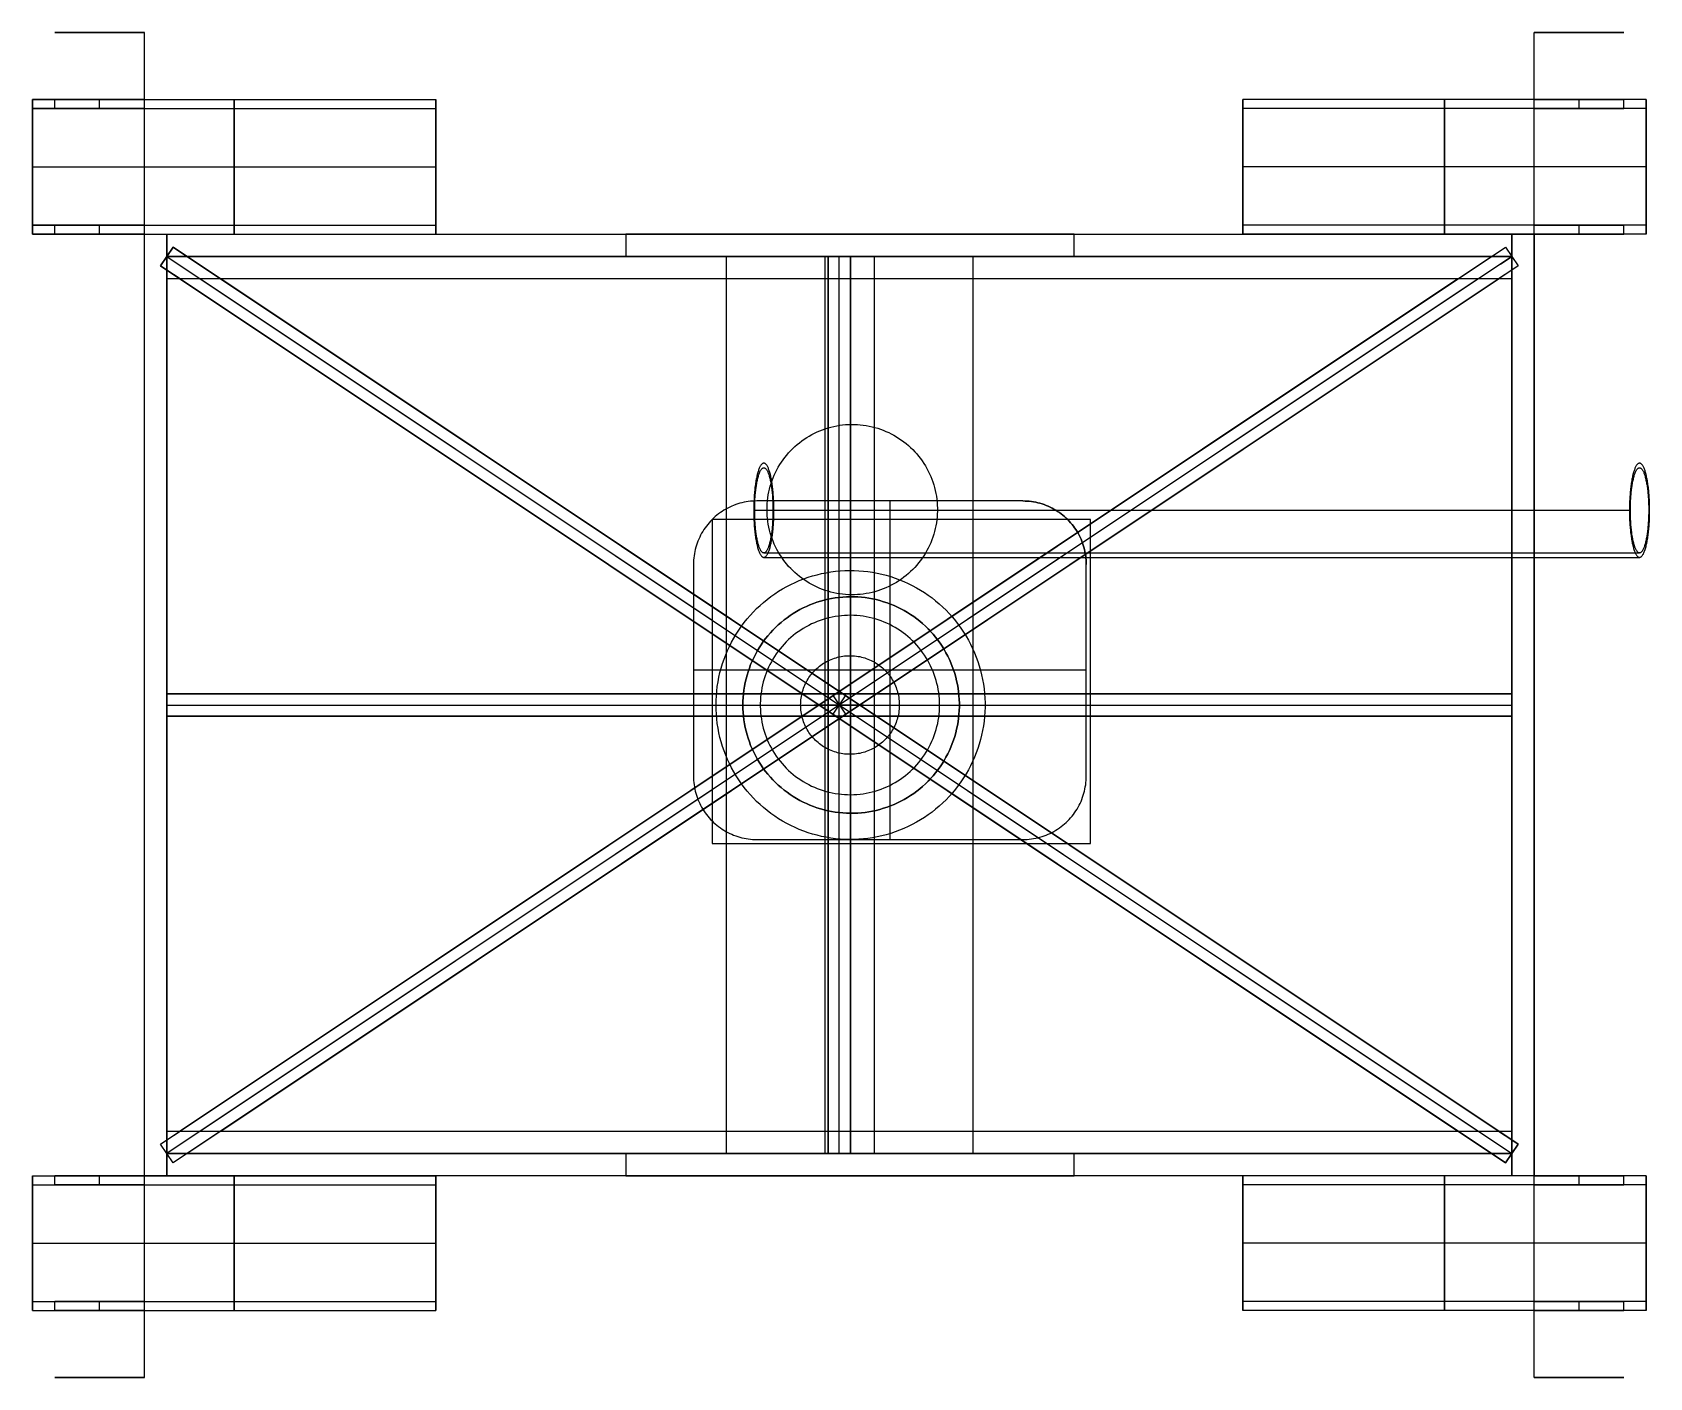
# Model space of a CAD drawing. Header units: millimetres. Extents: x 420 to 781, y -50 to 250.
import ezdxf

# ---------------------------------------------------------------- set-up
doc = ezdxf.new("R2010")
doc.units = ezdxf.units.MM
doc.header["$MEASUREMENT"] = 0
doc.layers.add('Default', color=7, linetype='Continuous', true_color=0x000000)
doc.layers.add('Layer 09', color=7, linetype='Continuous', true_color=0xfc262e)

msp = doc.modelspace()

# ---------------------------------------------------------------- linework, layer by layer
at = {"layer": 'Default'}
for p, q in [((425.01, 250, -25.52), (425, 250, -25.17)), ((425, 250, -25.17), (425, 250, -24.83)), ((425, 250, -24.83), (425.01, 250, -24.48)), ((425.04, 250, -25.87), (425.01, 250, -25.52)), ((425.01, 250, -24.48), (425.04, 250, -24.13)), ((425.07, 250, -26.21), (425.04, 250, -25.87)), ((425.04, 250, -24.13), (425.07, 250, -23.79)), ((425.12, 250, -26.56), (425.07, 250, -26.21)), ((425.07, 250, -23.79), (425.12, 250, -23.44)), ((425.18, 250, -26.9), (425.12, 250, -26.56)), ((425.12, 250, -23.44), (425.18, 250, -23.1)), ((425.25, 250, -27.24), (425.18, 250, -26.9)), ((425.18, 250, -23.1), (425.25, 250, -22.76)), ((425.34, 250, -27.57), (425.25, 250, -27.24)), ((425.25, 250, -22.76), (425.34, 250, -22.43)), ((425.43, 250, -27.91), (425.34, 250, -27.57)), ((425.34, 250, -22.43), (425.43, 250, -22.09)), ((425.54, 250, -28.24), (425.43, 250, -27.91)), ((425.43, 250, -22.09), (425.54, 250, -21.76)), ((425.66, 250, -28.56), (425.54, 250, -28.24)), ((425.54, 250, -21.76), (425.66, 250, -21.44)), ((425.79, 250, -28.89), (425.66, 250, -28.56)), ((425.66, 250, -21.44), (425.79, 250, -21.11)), ((425.93, 250, -29.2), (425.79, 250, -28.89)), ((425.79, 250, -21.11), (425.93, 250, -20.8)), ((426.08, 250, -29.52), (425.93, 250, -29.2)), ((425.93, 250, -20.8), (426.08, 250, -20.48)), ((426.24, 250, -29.82), (426.08, 250, -29.52)), ((426.08, 250, -20.48), (426.24, 250, -20.18)), ((426.41, 250, -30.12), (426.24, 250, -29.82)), ((426.24, 250, -20.18), (426.41, 250, -19.88)), ((426.6, 250, -30.42), (426.41, 250, -30.12)), ((426.41, 250, -19.88), (426.6, 250, -19.58)), ((426.79, 250, -30.71), (426.6, 250, -30.42)), ((426.6, 250, -19.58), (426.79, 250, -19.29)), ((426.99, 250, -30.99), (426.79, 250, -30.71)), ((426.79, 250, -19.29), (426.99, 250, -19.01)), ((427.2, 250, -31.26), (426.99, 250, -30.99)), ((426.99, 250, -19.01), (427.2, 250, -18.74)), ((427.43, 250, -31.53), (427.2, 250, -31.26)), ((427.2, 250, -18.74), (427.43, 250, -18.47)), ((427.66, 250, -31.79), (427.43, 250, -31.53)), ((427.43, 250, -18.47), (427.66, 250, -18.21)), ((427.9, 250, -32.04), (427.66, 250, -31.79)), ((427.66, 250, -18.21), (427.9, 250, -17.96)), ((428.15, 250, -32.28), (427.9, 250, -32.04)), ((427.9, 250, -17.96), (428.15, 250, -17.72)), ((428.4, 250, -32.52), (428.15, 250, -32.28)), ((428.15, 250, -17.72), (428.4, 250, -17.48)), ((428.67, 250, -32.74), (428.4, 250, -32.52)), ((428.4, 250, -17.48), (428.67, 250, -17.26)), ((428.94, 250, -32.96), (428.67, 250, -32.74)), ((428.67, 250, -17.26), (428.94, 250, -17.04)), ((429.22, 250, -33.16), (428.94, 250, -32.96)), ((428.94, 250, -17.04), (429.22, 250, -16.84)), ((429.51, 250, -33.36), (429.22, 250, -33.16)), ((429.22, 250, -16.84), (429.51, 250, -16.64)), ((429.8, 250, -33.54), (429.51, 250, -33.36)), ((429.51, 250, -16.64), (429.8, 250, -16.46)), ((430.1, 250, -33.72), (429.8, 250, -33.54)), ((429.8, 250, -16.46), (430.1, 250, -16.28)), ((430.41, 250, -33.88), (430.1, 250, -33.72)), ((430.1, 250, -16.28), (430.41, 250, -16.12)), ((430.72, 250, -34.04), (430.41, 250, -33.88)), ((430.41, 250, -16.12), (430.72, 250, -15.96)), ((431.03, 250, -34.18), (430.72, 250, -34.04)), ((430.72, 250, -15.96), (431.03, 250, -15.82)), ((431.35, 250, -34.31), (431.03, 250, -34.18)), ((431.03, 250, -15.82), (431.35, 250, -15.69)), ((431.68, 250, -34.43), (431.35, 250, -34.31)), ((431.35, 250, -15.69), (431.68, 250, -15.57)), ((432.01, 250, -34.54), (431.68, 250, -34.43)), ((431.68, 250, -15.57), (432.01, 250, -15.46)), ((432.34, 250, -34.64), (432.01, 250, -34.54)), ((432.01, 250, -15.46), (432.34, 250, -15.36)), ((432.68, 250, -34.73), (432.34, 250, -34.64)), ((432.34, 250, -15.36), (432.68, 250, -15.27)), ((433.02, 250, -34.8), (432.68, 250, -34.73)), ((432.68, 250, -15.27), (433.02, 250, -15.2)), ((433.36, 250, -34.86), (433.02, 250, -34.8)), ((433.02, 250, -15.2), (433.36, 250, -15.14)), ((433.7, 250, -34.92), (433.36, 250, -34.86)), ((433.36, 250, -15.14), (433.7, 250, -15.08)), ((434.05, 250, -34.95), (433.7, 250, -34.92)), ((433.7, 250, -15.08), (434.05, 250, -15.05)), ((434.39, 250, -34.98), (434.05, 250, -34.95)), ((434.05, 250, -15.05), (434.39, 250, -15.02)), ((434.74, 250, -35), (434.39, 250, -34.98)), ((434.39, 250, -15.02), (434.74, 250, -15)), ((435.09, 250, -35), (434.74, 250, -35)), ((434.74, 250, -15), (435.09, 250, -15)), ((435.43, 250, -34.99), (435.09, 250, -35)), ((435.09, 250, -15), (435.43, 250, -15.01)), ((435.78, 250, -34.97), (435.43, 250, -34.99)), ((435.43, 250, -15.01), (435.78, 250, -15.03)), ((436.13, 250, -34.94), (435.78, 250, -34.97)), ((435.78, 250, -15.03), (436.13, 250, -15.06)), ((436.47, 250, -34.89), (436.13, 250, -34.94)), ((436.13, 250, -15.06), (436.47, 250, -15.11)), ((436.81, 250, -34.83), (436.47, 250, -34.89)), ((436.47, 250, -15.11), (436.81, 250, -15.17)), ((437.15, 250, -34.77), (436.81, 250, -34.83)), ((436.81, 250, -15.17), (437.15, 250, -15.23)), ((437.49, 250, -34.68), (437.15, 250, -34.77)), ((437.15, 250, -15.23), (437.49, 250, -15.32)), ((437.82, 250, -34.59), (437.49, 250, -34.68)), ((437.49, 250, -15.32), (437.82, 250, -15.41)), ((438.16, 250, -34.49), (437.82, 250, -34.59)), ((437.82, 250, -15.41), (438.16, 250, -15.51)), ((438.48, 250, -34.37), (438.16, 250, -34.49)), ((438.16, 250, -15.51), (438.48, 250, -15.63)), ((438.81, 250, -34.25), (438.48, 250, -34.37)), ((438.48, 250, -15.63), (438.81, 250, -15.75)), ((439.13, 250, -34.11), (438.81, 250, -34.25)), ((438.81, 250, -15.75), (439.13, 250, -15.89)), ((439.44, 250, -33.96), (439.13, 250, -34.11)), ((439.13, 250, -15.89), (439.44, 250, -16.04)), ((439.75, 250, -33.8), (439.44, 250, -33.96)), ((439.44, 250, -16.04), (439.75, 250, -16.2)), ((440.05, 250, -33.63), (439.75, 250, -33.8)), ((439.75, 250, -16.2), (440.05, 250, -16.37)), ((440.35, 250, -33.45), (440.05, 250, -33.63)), ((440.05, 250, -16.37), (440.35, 250, -16.55)), ((440.64, 250, -33.26), (440.35, 250, -33.45)), ((440.35, 250, -16.55), (440.64, 250, -16.74)), ((440.92, 250, -33.06), (440.64, 250, -33.26)), ((440.64, 250, -16.74), (440.92, 250, -16.94)), ((441.2, 250, -32.85), (440.92, 250, -33.06)), ((440.92, 250, -16.94), (441.2, 250, -17.15)), ((441.46, 250, -32.63), (441.2, 250, -32.85)), ((441.2, 250, -17.15), (441.46, 250, -17.37)), ((441.73, 250, -32.4), (441.46, 250, -32.63)), ((441.46, 250, -17.37), (441.73, 250, -17.6)), ((441.98, 250, -32.16), (441.73, 250, -32.4)), ((441.73, 250, -17.6), (441.98, 250, -17.84)), ((442.22, 250, -31.92), (441.98, 250, -32.16)), ((441.98, 250, -17.84), (442.22, 250, -18.08)), ((442.46, 250, -31.66), (442.22, 250, -31.92)), ((442.22, 250, -18.08), (442.46, 250, -18.34)), ((442.69, 250, -31.4), (442.46, 250, -31.66)), ((442.46, 250, -18.34), (442.69, 250, -18.6)), ((442.9, 250, -31.13), (442.69, 250, -31.4)), ((442.69, 250, -18.6), (442.9, 250, -18.87)), ((443.11, 250, -30.85), (442.9, 250, -31.13)), ((442.9, 250, -18.87), (443.11, 250, -19.15)), ((443.31, 250, -30.56), (443.11, 250, -30.85)), ((443.11, 250, -19.15), (443.31, 250, -19.44)), ((443.5, 250, -30.27), (443.31, 250, -30.56)), ((443.31, 250, -19.44), (443.5, 250, -19.73)), ((443.67, 250, -29.97), (443.5, 250, -30.27)), ((443.5, 250, -19.73), (443.67, 250, -20.03)), ((443.84, 250, -29.67), (443.67, 250, -29.97)), ((443.67, 250, -20.03), (443.84, 250, -20.33)), ((444, 250, -29.36), (443.84, 250, -29.67)), ((443.84, 250, -20.33), (444, 250, -20.64)), ((444.14, 250, -29.05), (444, 250, -29.36)), ((444, 250, -20.64), (444.14, 250, -20.95)), ((444.28, 250, -28.73), (444.14, 250, -29.05)), ((444.14, 250, -20.95), (444.28, 250, -21.27)), ((444.4, 250, -28.4), (444.28, 250, -28.73)), ((444.28, 250, -21.27), (444.4, 250, -21.6)), ((444.52, 250, -28.07), (444.4, 250, -28.4)), ((444.4, 250, -21.6), (444.52, 250, -21.93)), ((444.62, 250, -27.74), (444.52, 250, -28.07)), ((444.52, 250, -21.93), (444.62, 250, -22.26)), ((444.71, 250, -27.41), (444.62, 250, -27.74)), ((444.62, 250, -22.26), (444.71, 250, -22.59)), ((444.78, 250, -27.07), (444.71, 250, -27.41)), ((444.71, 250, -22.59), (444.78, 250, -22.93)), ((444.85, 250, -26.73), (444.78, 250, -27.07)), ((444.78, 250, -22.93), (444.85, 250, -23.27)), ((444.9, 250, -26.38), (444.85, 250, -26.73)), ((444.85, 250, -23.27), (444.9, 250, -23.62)), ((444.95, 250, -26.04), (444.9, 250, -26.38)), ((444.9, 250, -23.62), (444.95, 250, -23.96)), ((444.98, 250, -25.69), (444.95, 250, -26.04)), ((444.95, 250, -23.96), (444.98, 250, -24.31)), ((444.99, 250, -25.35), (444.98, 250, -25.69)), ((444.98, 250, -24.31), (444.99, 250, -24.65)), ((445, 250, -25), (444.99, 250, -25.35)), ((444.99, 250, -24.65), (445, 250, -25)), ((445, -50, -25), (445, 250, -25)), ((755, -50, -25), (755, 250, -25)), ((755, 250, -25), (755.01, 250, -24.65)), ((755.01, 250, -25.35), (755, 250, -25)), ((755.01, 250, -24.65), (755.02, 250, -24.31)), ((755.02, 250, -25.69), (755.01, 250, -25.35)), ((755.02, 250, -24.31), (755.05, 250, -23.96)), ((755.05, 250, -26.04), (755.02, 250, -25.69)), ((755.05, 250, -23.96), (755.1, 250, -23.62)), ((755.1, 250, -26.38), (755.05, 250, -26.04)), ((755.1, 250, -23.62), (755.15, 250, -23.27)), ((755.15, 250, -26.73), (755.1, 250, -26.38)), ((755.15, 250, -23.27), (755.22, 250, -22.93)), ((755.22, 250, -27.07), (755.15, 250, -26.73)), ((755.22, 250, -22.93), (755.29, 250, -22.59)), ((755.29, 250, -27.41), (755.22, 250, -27.07)), ((755.29, 250, -22.59), (755.38, 250, -22.26)), ((755.38, 250, -27.74), (755.29, 250, -27.41)), ((755.38, 250, -22.26), (755.48, 250, -21.93)), ((755.48, 250, -28.07), (755.38, 250, -27.74)), ((755.48, 250, -21.93), (755.6, 250, -21.6)), ((755.6, 250, -28.4), (755.48, 250, -28.07)), ((755.6, 250, -21.6), (755.72, 250, -21.27)), ((755.72, 250, -28.73), (755.6, 250, -28.4)), ((755.72, 250, -21.27), (755.86, 250, -20.95)), ((755.86, 250, -29.05), (755.72, 250, -28.73)), ((755.86, 250, -20.95), (756, 250, -20.64)), ((756, 250, -29.36), (755.86, 250, -29.05)), ((756, 250, -20.64), (756.16, 250, -20.33)), ((756.16, 250, -29.67), (756, 250, -29.36)), ((756.16, 250, -20.33), (756.33, 250, -20.03)), ((756.33, 250, -29.97), (756.16, 250, -29.67)), ((756.33, 250, -20.03), (756.5, 250, -19.73)), ((756.5, 250, -30.27), (756.33, 250, -29.97)), ((756.5, 250, -19.73), (756.69, 250, -19.44)), ((756.69, 250, -30.56), (756.5, 250, -30.27)), ((756.69, 250, -19.44), (756.89, 250, -19.15)), ((756.89, 250, -30.85), (756.69, 250, -30.56)), ((756.89, 250, -19.15), (757.1, 250, -18.87)), ((757.1, 250, -31.13), (756.89, 250, -30.85)), ((757.1, 250, -18.87), (757.31, 250, -18.6)), ((757.31, 250, -31.4), (757.1, 250, -31.13)), ((757.31, 250, -18.6), (757.54, 250, -18.34)), ((757.54, 250, -31.66), (757.31, 250, -31.4)), ((757.54, 250, -18.34), (757.78, 250, -18.08)), ((757.78, 250, -31.92), (757.54, 250, -31.66)), ((757.78, 250, -18.08), (758.02, 250, -17.84)), ((758.02, 250, -32.16), (757.78, 250, -31.92)), ((758.02, 250, -17.84), (758.27, 250, -17.6)), ((758.27, 250, -32.4), (758.02, 250, -32.16)), ((758.27, 250, -17.6), (758.54, 250, -17.37)), ((758.54, 250, -32.63), (758.27, 250, -32.4)), ((758.54, 250, -17.37), (758.8, 250, -17.15)), ((758.8, 250, -32.85), (758.54, 250, -32.63)), ((758.8, 250, -17.15), (759.08, 250, -16.94)), ((759.08, 250, -33.06), (758.8, 250, -32.85)), ((759.08, 250, -16.94), (759.36, 250, -16.74)), ((759.36, 250, -33.26), (759.08, 250, -33.06)), ((759.36, 250, -16.74), (759.65, 250, -16.55)), ((759.65, 250, -33.45), (759.36, 250, -33.26)), ((759.65, 250, -16.55), (759.95, 250, -16.37)), ((759.95, 250, -33.63), (759.65, 250, -33.45)), ((759.95, 250, -16.37), (760.25, 250, -16.2)), ((760.25, 250, -33.8), (759.95, 250, -33.63)), ((760.25, 250, -16.2), (760.56, 250, -16.04)), ((760.56, 250, -33.96), (760.25, 250, -33.8)), ((760.56, 250, -16.04), (760.87, 250, -15.89)), ((760.87, 250, -34.11), (760.56, 250, -33.96)), ((760.87, 250, -15.89), (761.19, 250, -15.75)), ((761.19, 250, -34.25), (760.87, 250, -34.11)), ((761.19, 250, -15.75), (761.52, 250, -15.63)), ((761.52, 250, -34.37), (761.19, 250, -34.25)), ((761.52, 250, -15.63), (761.84, 250, -15.51)), ((761.84, 250, -34.49), (761.52, 250, -34.37)), ((761.84, 250, -15.51), (762.18, 250, -15.41)), ((762.18, 250, -34.59), (761.84, 250, -34.49)), ((762.18, 250, -15.41), (762.51, 250, -15.32)), ((762.51, 250, -34.68), (762.18, 250, -34.59)), ((762.51, 250, -15.32), (762.85, 250, -15.23)), ((762.85, 250, -34.77), (762.51, 250, -34.68)), ((762.85, 250, -15.23), (763.19, 250, -15.17)), ((763.19, 250, -34.83), (762.85, 250, -34.77)), ((763.19, 250, -15.17), (763.53, 250, -15.11)), ((763.53, 250, -34.89), (763.19, 250, -34.83)), ((763.53, 250, -15.11), (763.87, 250, -15.06)), ((763.87, 250, -34.94), (763.53, 250, -34.89)), ((763.87, 250, -15.06), (764.22, 250, -15.03)), ((764.22, 250, -34.97), (763.87, 250, -34.94)), ((764.22, 250, -15.03), (764.57, 250, -15.01)), ((764.57, 250, -34.99), (764.22, 250, -34.97)), ((764.57, 250, -15.01), (764.91, 250, -15)), ((764.91, 250, -35), (764.57, 250, -34.99)), ((764.91, 250, -15), (765.26, 250, -15)), ((765.26, 250, -35), (764.91, 250, -35)), ((765.26, 250, -15), (765.61, 250, -15.02)), ((765.61, 250, -34.98), (765.26, 250, -35)), ((765.61, 250, -15.02), (765.95, 250, -15.05)), ((765.95, 250, -34.95), (765.61, 250, -34.98)), ((765.95, 250, -15.05), (766.3, 250, -15.08)), ((766.3, 250, -34.92), (765.95, 250, -34.95)), ((766.3, 250, -15.08), (766.64, 250, -15.14)), ((766.64, 250, -34.86), (766.3, 250, -34.92)), ((766.64, 250, -15.14), (766.98, 250, -15.2)), ((766.98, 250, -34.8), (766.64, 250, -34.86)), ((766.98, 250, -15.2), (767.32, 250, -15.27)), ((767.32, 250, -34.73), (766.98, 250, -34.8)), ((767.32, 250, -15.27), (767.66, 250, -15.36)), ((767.66, 250, -34.64), (767.32, 250, -34.73)), ((767.66, 250, -15.36), (767.99, 250, -15.46)), ((767.99, 250, -34.54), (767.66, 250, -34.64)), ((767.99, 250, -15.46), (768.32, 250, -15.57)), ((768.32, 250, -34.43), (767.99, 250, -34.54)), ((768.32, 250, -15.57), (768.65, 250, -15.69)), ((768.65, 250, -34.31), (768.32, 250, -34.43)), ((768.65, 250, -15.69), (768.97, 250, -15.82)), ((768.97, 250, -34.18), (768.65, 250, -34.31)), ((768.97, 250, -15.82), (769.28, 250, -15.96)), ((769.28, 250, -34.04), (768.97, 250, -34.18)), ((769.28, 250, -15.96), (769.59, 250, -16.12)), ((769.59, 250, -33.88), (769.28, 250, -34.04)), ((769.59, 250, -16.12), (769.9, 250, -16.28)), ((769.9, 250, -33.72), (769.59, 250, -33.88)), ((769.9, 250, -16.28), (770.2, 250, -16.46)), ((770.2, 250, -33.54), (769.9, 250, -33.72)), ((770.2, 250, -16.46), (770.49, 250, -16.64)), ((770.49, 250, -33.36), (770.2, 250, -33.54)), ((770.49, 250, -16.64), (770.78, 250, -16.84)), ((770.78, 250, -33.16), (770.49, 250, -33.36)), ((770.78, 250, -16.84), (771.06, 250, -17.04)), ((771.06, 250, -32.96), (770.78, 250, -33.16)), ((771.06, 250, -17.04), (771.33, 250, -17.26)), ((771.33, 250, -32.74), (771.06, 250, -32.96)), ((771.33, 250, -17.26), (771.6, 250, -17.48)), ((771.6, 250, -32.52), (771.33, 250, -32.74)), ((771.6, 250, -17.48), (771.85, 250, -17.72)), ((771.85, 250, -32.28), (771.6, 250, -32.52)), ((771.85, 250, -17.72), (772.1, 250, -17.96)), ((772.1, 250, -32.04), (771.85, 250, -32.28)), ((772.1, 250, -17.96), (772.34, 250, -18.21)), ((772.34, 250, -31.79), (772.1, 250, -32.04)), ((772.34, 250, -18.21), (772.57, 250, -18.47)), ((772.57, 250, -31.53), (772.34, 250, -31.79)), ((772.57, 250, -18.47), (772.8, 250, -18.74)), ((772.8, 250, -31.26), (772.57, 250, -31.53)), ((772.8, 250, -18.74), (773.01, 250, -19.01)), ((773.01, 250, -30.99), (772.8, 250, -31.26)), ((773.01, 250, -19.01), (773.21, 250, -19.29)), ((773.21, 250, -30.71), (773.01, 250, -30.99)), ((773.21, 250, -19.29), (773.4, 250, -19.58)), ((773.4, 250, -30.42), (773.21, 250, -30.71)), ((773.4, 250, -19.58), (773.59, 250, -19.88)), ((773.59, 250, -30.12), (773.4, 250, -30.42)), ((773.59, 250, -19.88), (773.76, 250, -20.18)), ((773.76, 250, -29.82), (773.59, 250, -30.12)), ((773.76, 250, -20.18), (773.92, 250, -20.48)), ((773.92, 250, -29.52), (773.76, 250, -29.82)), ((773.92, 250, -20.48), (774.07, 250, -20.8)), ((774.07, 250, -29.2), (773.92, 250, -29.52)), ((774.07, 250, -20.8), (774.21, 250, -21.11)), ((774.21, 250, -28.89), (774.07, 250, -29.2)), ((774.21, 250, -21.11), (774.34, 250, -21.44)), ((774.34, 250, -28.56), (774.21, 250, -28.89)), ((774.34, 250, -21.44), (774.46, 250, -21.76)), ((774.46, 250, -28.24), (774.34, 250, -28.56)), ((774.46, 250, -21.76), (774.57, 250, -22.09)), ((774.57, 250, -27.91), (774.46, 250, -28.24)), ((774.57, 250, -22.09), (774.66, 250, -22.43)), ((774.66, 250, -27.57), (774.57, 250, -27.91)), ((774.66, 250, -22.43), (774.75, 250, -22.76)), ((774.75, 250, -27.24), (774.66, 250, -27.57)), ((774.75, 250, -22.76), (774.82, 250, -23.1)), ((774.82, 250, -26.9), (774.75, 250, -27.24)), ((774.82, 250, -23.1), (774.88, 250, -23.44)), ((774.88, 250, -26.56), (774.82, 250, -26.9)), ((774.88, 250, -23.44), (774.93, 250, -23.79)), ((774.93, 250, -26.21), (774.88, 250, -26.56)), ((774.93, 250, -23.79), (774.96, 250, -24.13)), ((774.96, 250, -25.87), (774.93, 250, -26.21)), ((774.96, 250, -24.13), (774.99, 250, -24.48)), ((774.99, 250, -25.52), (774.96, 250, -25.87)), ((774.99, 250, -24.48), (775, 250, -24.83)), ((775, 250, -25.17), (774.99, 250, -25.52)), ((775, 250, -24.83), (775, 250, -25.17)), ((420, 205, -40), (420, 235, -40)), ((420, 235, -40), (510, 235, -40)), ((420, 235, -40), (420, 235, -10)), ((420, 235, -10), (510, 235, -10)), ((420, 235, -10), (420, 205, -10)), ((420, 235, -25), (425, 235, -25)), ((420, 233, -25), (420, 235, -25)), ((420.01, 235, -24.48), (420, 235, -24.83)), ((420, 235, -24.83), (420, 235, -25.17)), ((420, 235, -25.17), (420.01, 235, -25.52)), ((420.04, 235, -24.13), (420.01, 235, -24.48)), ((420.01, 235, -25.52), (420.04, 235, -25.87)), ((420.07, 235, -23.79), (420.04, 235, -24.13)), ((420.04, 235, -25.87), (420.07, 235, -26.21)), ((420.12, 235, -23.44), (420.07, 235, -23.79)), ((420.07, 235, -26.21), (420.12, 235, -26.56)), ((420.18, 235, -23.1), (420.12, 235, -23.44)), ((420.12, 235, -26.56), (420.18, 235, -26.9)), ((420.25, 235, -22.76), (420.18, 235, -23.1)), ((420.18, 235, -26.9), (420.25, 235, -27.24)), ((420.34, 235, -22.43), (420.25, 235, -22.76)), ((420.25, 235, -27.24), (420.34, 235, -27.57)), ((420.43, 235, -22.09), (420.34, 235, -22.43)), ((420.34, 235, -27.57), (420.43, 235, -27.91)), ((420.54, 235, -21.76), (420.43, 235, -22.09)), ((420.43, 235, -27.91), (420.54, 235, -28.24)), ((420.66, 235, -21.44), (420.54, 235, -21.76)), ((420.54, 235, -28.24), (420.66, 235, -28.56)), ((420.79, 235, -21.11), (420.66, 235, -21.44)), ((420.66, 235, -28.56), (420.79, 235, -28.89)), ((420.93, 235, -20.8), (420.79, 235, -21.11)), ((420.79, 235, -28.89), (420.93, 235, -29.2)), ((421.08, 235, -20.48), (420.93, 235, -20.8)), ((420.93, 235, -29.2), (421.08, 235, -29.52)), ((421.24, 235, -20.18), (421.08, 235, -20.48)), ((421.08, 235, -29.52), (421.24, 235, -29.82)), ((421.41, 235, -19.88), (421.24, 235, -20.18)), ((421.24, 235, -29.82), (421.41, 235, -30.12)), ((421.6, 235, -19.58), (421.41, 235, -19.88)), ((421.41, 235, -30.12), (421.6, 235, -30.42)), ((421.79, 235, -19.29), (421.6, 235, -19.58)), ((421.6, 235, -30.42), (421.79, 235, -30.71)), ((421.99, 235, -19.01), (421.79, 235, -19.29)), ((421.79, 235, -30.71), (421.99, 235, -30.99)), ((422.2, 235, -18.74), (421.99, 235, -19.01)), ((421.99, 235, -30.99), (422.2, 235, -31.26)), ((422.43, 235, -18.47), (422.2, 235, -18.74)), ((422.2, 235, -31.26), (422.43, 235, -31.53)), ((422.66, 235, -18.21), (422.43, 235, -18.47)), ((422.43, 235, -31.53), (422.66, 235, -31.79)), ((422.9, 235, -17.96), (422.66, 235, -18.21)), ((422.66, 235, -31.79), (422.9, 235, -32.04)), ((423.15, 235, -17.72), (422.9, 235, -17.96)), ((422.9, 235, -32.04), (423.15, 235, -32.28)), ((423.4, 235, -17.48), (423.15, 235, -17.72)), ((423.15, 235, -32.28), (423.4, 235, -32.52)), ((423.67, 235, -17.26), (423.4, 235, -17.48)), ((423.4, 235, -32.52), (423.67, 235, -32.74)), ((423.94, 235, -17.04), (423.67, 235, -17.26)), ((423.67, 235, -32.74), (423.94, 235, -32.96)), ((424.22, 235, -16.84), (423.94, 235, -17.04)), ((423.94, 235, -32.96), (424.22, 235, -33.16)), ((424.51, 235, -16.64), (424.22, 235, -16.84)), ((424.22, 235, -33.16), (424.51, 235, -33.36)), ((424.8, 235, -16.46), (424.51, 235, -16.64)), ((424.51, 235, -33.36), (424.8, 235, -33.54)), ((425.1, 235, -16.28), (424.8, 235, -16.46)), ((424.8, 235, -33.54), (425.1, 235, -33.72)), ((425.01, 235, -24.48), (425, 235, -24.83)), ((425, 235, -24.83), (425, 235, -25.17)), ((425, 235, -25.17), (425.01, 235, -25.52)), ((425, 233, -25), (425, 235, -25)), ((425.04, 235, -24.13), (425.01, 235, -24.48)), ((425.01, 235, -25.52), (425.04, 235, -25.87)), ((425.07, 235, -23.79), (425.04, 235, -24.13)), ((425.04, 235, -25.87), (425.07, 235, -26.21)), ((425.12, 235, -23.44), (425.07, 235, -23.79)), ((425.07, 235, -26.21), (425.12, 235, -26.56)), ((425.41, 235, -16.12), (425.1, 235, -16.28)), ((425.1, 235, -33.72), (425.41, 235, -33.88)), ((425.18, 235, -23.1), (425.12, 235, -23.44)), ((425.12, 235, -26.56), (425.18, 235, -26.9)), ((425.25, 235, -22.76), (425.18, 235, -23.1)), ((425.18, 235, -26.9), (425.25, 235, -27.24)), ((425.34, 235, -22.43), (425.25, 235, -22.76)), ((425.25, 235, -27.24), (425.34, 235, -27.57)), ((425.43, 235, -22.09), (425.34, 235, -22.43)), ((425.34, 235, -27.57), (425.43, 235, -27.91)), ((425.72, 235, -15.96), (425.41, 235, -16.12)), ((425.41, 235, -33.88), (425.72, 235, -34.04)), ((425.54, 235, -21.76), (425.43, 235, -22.09)), ((425.43, 235, -27.91), (425.54, 235, -28.24)), ((425.66, 235, -21.44), (425.54, 235, -21.76)), ((425.54, 235, -28.24), (425.66, 235, -28.56)), ((425.79, 235, -21.11), (425.66, 235, -21.44)), ((425.66, 235, -28.56), (425.79, 235, -28.89)), ((426.03, 235, -15.82), (425.72, 235, -15.96)), ((425.72, 235, -34.04), (426.03, 235, -34.18)), ((425.93, 235, -20.8), (425.79, 235, -21.11)), ((425.79, 235, -28.89), (425.93, 235, -29.2)), ((426.08, 235, -20.48), (425.93, 235, -20.8)), ((425.93, 235, -29.2), (426.08, 235, -29.52)), ((426.35, 235, -15.69), (426.03, 235, -15.82)), ((426.03, 235, -34.18), (426.35, 235, -34.31)), ((426.24, 235, -20.18), (426.08, 235, -20.48)), ((426.08, 235, -29.52), (426.24, 235, -29.82)), ((426.41, 235, -19.88), (426.24, 235, -20.18)), ((426.24, 235, -29.82), (426.41, 235, -30.12)), ((426.68, 235, -15.57), (426.35, 235, -15.69)), ((426.35, 235, -34.31), (426.68, 235, -34.43)), ((426.6, 235, -19.58), (426.41, 235, -19.88)), ((426.41, 235, -30.12), (426.6, 235, -30.42)), ((426.79, 235, -19.29), (426.6, 235, -19.58)), ((426.6, 235, -30.42), (426.79, 235, -30.71)), ((427.01, 235, -15.46), (426.68, 235, -15.57)), ((426.68, 235, -34.43), (427.01, 235, -34.54)), ((426.99, 235, -19.01), (426.79, 235, -19.29)), ((426.79, 235, -30.71), (426.99, 235, -30.99)), ((427.2, 235, -18.74), (426.99, 235, -19.01)), ((426.99, 235, -30.99), (427.2, 235, -31.26)), ((427.34, 235, -15.36), (427.01, 235, -15.46)), ((427.01, 235, -34.54), (427.34, 235, -34.64)), ((427.43, 235, -18.47), (427.2, 235, -18.74)), ((427.2, 235, -31.26), (427.43, 235, -31.53)), ((427.68, 235, -15.27), (427.34, 235, -15.36)), ((427.34, 235, -34.64), (427.68, 235, -34.73)), ((427.66, 235, -18.21), (427.43, 235, -18.47)), ((427.43, 235, -31.53), (427.66, 235, -31.79)), ((427.9, 235, -17.96), (427.66, 235, -18.21)), ((427.66, 235, -31.79), (427.9, 235, -32.04)), ((428.02, 235, -15.2), (427.68, 235, -15.27)), ((427.68, 235, -34.73), (428.02, 235, -34.8)), ((428.15, 235, -17.72), (427.9, 235, -17.96)), ((427.9, 235, -32.04), (428.15, 235, -32.28)), ((428.36, 235, -15.14), (428.02, 235, -15.2)), ((428.02, 235, -34.8), (428.36, 235, -34.86)), ((428.4, 235, -17.48), (428.15, 235, -17.72)), ((428.15, 235, -32.28), (428.4, 235, -32.52)), ((428.7, 235, -15.08), (428.36, 235, -15.14)), ((428.36, 235, -34.86), (428.7, 235, -34.92)), ((428.67, 235, -17.26), (428.4, 235, -17.48)), ((428.4, 235, -32.52), (428.67, 235, -32.74)), ((428.94, 235, -17.04), (428.67, 235, -17.26)), ((428.67, 235, -32.74), (428.94, 235, -32.96)), ((429.05, 235, -15.05), (428.7, 235, -15.08)), ((428.7, 235, -34.92), (429.05, 235, -34.95)), ((429.22, 235, -16.84), (428.94, 235, -17.04)), ((428.94, 235, -32.96), (429.22, 235, -33.16)), ((429.39, 235, -15.02), (429.05, 235, -15.05)), ((429.05, 235, -34.95), (429.39, 235, -34.98)), ((429.51, 235, -16.64), (429.22, 235, -16.84)), ((429.22, 235, -33.16), (429.51, 235, -33.36)), ((429.74, 235, -15), (429.39, 235, -15.02)), ((429.39, 235, -34.98), (429.74, 235, -35)), ((429.8, 235, -16.46), (429.51, 235, -16.64)), ((429.51, 235, -33.36), (429.8, 235, -33.54)), ((430.09, 235, -15), (429.74, 235, -15)), ((429.74, 235, -35), (430.09, 235, -35)), ((430.1, 235, -16.28), (429.8, 235, -16.46)), ((429.8, 235, -33.54), (430.1, 235, -33.72)), ((430.43, 235, -15.01), (430.09, 235, -15)), ((430.09, 235, -35), (430.43, 235, -34.99)), ((430.41, 235, -16.12), (430.1, 235, -16.28)), ((430.1, 235, -33.72), (430.41, 235, -33.88)), ((430.72, 235, -15.96), (430.41, 235, -16.12)), ((430.41, 235, -33.88), (430.72, 235, -34.04)), ((430.78, 235, -15.03), (430.43, 235, -15.01)), ((430.43, 235, -34.99), (430.78, 235, -34.97)), ((431.03, 235, -15.82), (430.72, 235, -15.96)), ((430.72, 235, -34.04), (431.03, 235, -34.18)), ((431.13, 235, -15.06), (430.78, 235, -15.03)), ((430.78, 235, -34.97), (431.13, 235, -34.94)), ((431.35, 235, -15.69), (431.03, 235, -15.82)), ((431.03, 235, -34.18), (431.35, 235, -34.31)), ((431.47, 235, -15.11), (431.13, 235, -15.06)), ((431.13, 235, -34.94), (431.47, 235, -34.89)), ((431.68, 235, -15.57), (431.35, 235, -15.69)), ((431.35, 235, -34.31), (431.68, 235, -34.43)), ((431.81, 235, -15.17), (431.47, 235, -15.11)), ((431.47, 235, -34.89), (431.81, 235, -34.83)), ((432.01, 235, -15.46), (431.68, 235, -15.57)), ((431.68, 235, -34.43), (432.01, 235, -34.54)), ((432.15, 235, -15.23), (431.81, 235, -15.17)), ((431.81, 235, -34.83), (432.15, 235, -34.77)), ((432.34, 235, -15.36), (432.01, 235, -15.46)), ((432.01, 235, -34.54), (432.34, 235, -34.64)), ((432.49, 235, -15.32), (432.15, 235, -15.23)), ((432.15, 235, -34.77), (432.49, 235, -34.68)), ((432.68, 235, -15.27), (432.34, 235, -15.36)), ((432.34, 235, -34.64), (432.68, 235, -34.73)), ((432.82, 235, -15.41), (432.49, 235, -15.32)), ((432.49, 235, -34.68), (432.82, 235, -34.59)), ((433.02, 235, -15.2), (432.68, 235, -15.27)), ((432.68, 235, -34.73), (433.02, 235, -34.8)), ((433.16, 235, -15.51), (432.82, 235, -15.41)), ((432.82, 235, -34.59), (433.16, 235, -34.49)), ((433.36, 235, -15.14), (433.02, 235, -15.2)), ((433.02, 235, -34.8), (433.36, 235, -34.86)), ((433.48, 235, -15.63), (433.16, 235, -15.51)), ((433.16, 235, -34.49), (433.48, 235, -34.37)), ((433.7, 235, -15.08), (433.36, 235, -15.14)), ((433.36, 235, -34.86), (433.7, 235, -34.92)), ((433.81, 235, -15.75), (433.48, 235, -15.63)), ((433.48, 235, -34.37), (433.81, 235, -34.25)), ((434.05, 235, -15.05), (433.7, 235, -15.08)), ((433.7, 235, -34.92), (434.05, 235, -34.95)), ((434.13, 235, -15.89), (433.81, 235, -15.75)), ((433.81, 235, -34.25), (434.13, 235, -34.11)), ((434.39, 235, -15.02), (434.05, 235, -15.05)), ((434.05, 235, -34.95), (434.39, 235, -34.98)), ((434.44, 235, -16.04), (434.13, 235, -15.89)), ((434.13, 235, -34.11), (434.44, 235, -33.96)), ((434.74, 235, -15), (434.39, 235, -15.02)), ((434.39, 235, -34.98), (434.74, 235, -35)), ((434.75, 235, -16.2), (434.44, 235, -16.04)), ((434.44, 235, -33.96), (434.75, 235, -33.8)), ((435.09, 235, -15), (434.74, 235, -15)), ((434.74, 235, -35), (435.09, 235, -35)), ((435.05, 235, -16.37), (434.75, 235, -16.2)), ((434.75, 235, -33.8), (435.05, 235, -33.63)), ((435, 233, -35), (435, 235, -35)), ((435, 233, -15), (435, 235, -15)), ((435.35, 235, -16.55), (435.05, 235, -16.37)), ((435.05, 235, -33.63), (435.35, 235, -33.45)), ((435.43, 235, -15.01), (435.09, 235, -15)), ((435.09, 235, -35), (435.43, 235, -34.99)), ((435.64, 235, -16.74), (435.35, 235, -16.55)), ((435.35, 235, -33.45), (435.64, 235, -33.26)), ((435.78, 235, -15.03), (435.43, 235, -15.01)), ((435.43, 235, -34.99), (435.78, 235, -34.97)), ((435.92, 235, -16.94), (435.64, 235, -16.74)), ((435.64, 235, -33.26), (435.92, 235, -33.06)), ((436.13, 235, -15.06), (435.78, 235, -15.03)), ((435.78, 235, -34.97), (436.13, 235, -34.94)), ((436.2, 235, -17.15), (435.92, 235, -16.94)), ((435.92, 235, -33.06), (436.2, 235, -32.85)), ((436.47, 235, -15.11), (436.13, 235, -15.06)), ((436.13, 235, -34.94), (436.47, 235, -34.89)), ((436.46, 235, -17.37), (436.2, 235, -17.15)), ((436.2, 235, -32.85), (436.46, 235, -32.63)), ((436.73, 235, -17.6), (436.46, 235, -17.37)), ((436.46, 235, -32.63), (436.73, 235, -32.4)), ((436.81, 235, -15.17), (436.47, 235, -15.11)), ((436.47, 235, -34.89), (436.81, 235, -34.83)), ((436.98, 235, -17.84), (436.73, 235, -17.6)), ((436.73, 235, -32.4), (436.98, 235, -32.16)), ((437.15, 235, -15.23), (436.81, 235, -15.17)), ((436.81, 235, -34.83), (437.15, 235, -34.77)), ((437.22, 235, -18.08), (436.98, 235, -17.84)), ((436.98, 235, -32.16), (437.22, 235, -31.92)), ((437.49, 235, -15.32), (437.15, 235, -15.23)), ((437.15, 235, -34.77), (437.49, 235, -34.68)), ((437.46, 235, -18.34), (437.22, 235, -18.08)), ((437.22, 235, -31.92), (437.46, 235, -31.66)), ((437.69, 235, -18.6), (437.46, 235, -18.34)), ((437.46, 235, -31.66), (437.69, 235, -31.4)), ((437.82, 235, -15.41), (437.49, 235, -15.32)), ((437.49, 235, -34.68), (437.82, 235, -34.59)), ((437.9, 235, -18.87), (437.69, 235, -18.6)), ((437.69, 235, -31.4), (437.9, 235, -31.13)), ((438.16, 235, -15.51), (437.82, 235, -15.41)), ((437.82, 235, -34.59), (438.16, 235, -34.49)), ((438.11, 235, -19.15), (437.9, 235, -18.87)), ((437.9, 235, -31.13), (438.11, 235, -30.85)), ((438.31, 235, -19.44), (438.11, 235, -19.15)), ((438.11, 235, -30.85), (438.31, 235, -30.56)), ((438.48, 235, -15.63), (438.16, 235, -15.51)), ((438.16, 235, -34.49), (438.48, 235, -34.37)), ((438.5, 235, -19.73), (438.31, 235, -19.44)), ((438.31, 235, -30.56), (438.5, 235, -30.27)), ((438.81, 235, -15.75), (438.48, 235, -15.63)), ((438.48, 235, -34.37), (438.81, 235, -34.25)), ((438.67, 235, -20.03), (438.5, 235, -19.73)), ((438.5, 235, -30.27), (438.67, 235, -29.97)), ((438.84, 235, -20.33), (438.67, 235, -20.03)), ((438.67, 235, -29.97), (438.84, 235, -29.67)), ((439.13, 235, -15.89), (438.81, 235, -15.75)), ((438.81, 235, -34.25), (439.13, 235, -34.11)), ((439, 235, -20.64), (438.84, 235, -20.33)), ((438.84, 235, -29.67), (439, 235, -29.36)), ((439.14, 235, -20.95), (439, 235, -20.64)), ((439, 235, -29.36), (439.14, 235, -29.05)), ((439.44, 235, -16.04), (439.13, 235, -15.89)), ((439.13, 235, -34.11), (439.44, 235, -33.96)), ((439.28, 235, -21.27), (439.14, 235, -20.95)), ((439.14, 235, -29.05), (439.28, 235, -28.73)), ((439.4, 235, -21.6), (439.28, 235, -21.27)), ((439.28, 235, -28.73), (439.4, 235, -28.4)), ((439.52, 235, -21.93), (439.4, 235, -21.6)), ((439.4, 235, -28.4), (439.52, 235, -28.07)), ((439.75, 235, -16.2), (439.44, 235, -16.04)), ((439.44, 235, -33.96), (439.75, 235, -33.8)), ((439.62, 235, -22.26), (439.52, 235, -21.93)), ((439.52, 235, -28.07), (439.62, 235, -27.74)), ((439.71, 235, -22.59), (439.62, 235, -22.26)), ((439.62, 235, -27.74), (439.71, 235, -27.41)), ((439.78, 235, -22.93), (439.71, 235, -22.59)), ((439.71, 235, -27.41), (439.78, 235, -27.07)), ((440.05, 235, -16.37), (439.75, 235, -16.2)), ((439.75, 235, -33.8), (440.05, 235, -33.63)), ((439.85, 235, -23.27), (439.78, 235, -22.93)), ((439.78, 235, -27.07), (439.85, 235, -26.73)), ((439.9, 235, -23.62), (439.85, 235, -23.27)), ((439.85, 235, -26.73), (439.9, 235, -26.38)), ((439.95, 235, -23.96), (439.9, 235, -23.62)), ((439.9, 235, -26.38), (439.95, 235, -26.04)), ((439.98, 235, -24.31), (439.95, 235, -23.96)), ((439.95, 235, -26.04), (439.98, 235, -25.69)), ((439.99, 235, -24.65), (439.98, 235, -24.31)), ((439.98, 235, -25.69), (439.99, 235, -25.35)), ((440, 235, -25), (439.99, 235, -24.65)), ((439.99, 235, -25.35), (440, 235, -25)), ((440.35, 235, -16.55), (440.05, 235, -16.37)), ((440.05, 235, -33.63), (440.35, 235, -33.45)), ((440.64, 235, -16.74), (440.35, 235, -16.55)), ((440.35, 235, -33.45), (440.64, 235, -33.26)), ((440.92, 235, -16.94), (440.64, 235, -16.74)), ((440.64, 235, -33.26), (440.92, 235, -33.06)), ((441.2, 235, -17.15), (440.92, 235, -16.94)), ((440.92, 235, -33.06), (441.2, 235, -32.85)), ((441.46, 235, -17.37), (441.2, 235, -17.15)), ((441.2, 235, -32.85), (441.46, 235, -32.63)), ((441.73, 235, -17.6), (441.46, 235, -17.37)), ((441.46, 235, -32.63), (441.73, 235, -32.4)), ((441.98, 235, -17.84), (441.73, 235, -17.6)), ((441.73, 235, -32.4), (441.98, 235, -32.16)), ((442.22, 235, -18.08), (441.98, 235, -17.84)), ((441.98, 235, -32.16), (442.22, 235, -31.92)), ((442.46, 235, -18.34), (442.22, 235, -18.08)), ((442.22, 235, -31.92), (442.46, 235, -31.66)), ((442.69, 235, -18.6), (442.46, 235, -18.34)), ((442.46, 235, -31.66), (442.69, 235, -31.4)), ((442.9, 235, -18.87), (442.69, 235, -18.6)), ((442.69, 235, -31.4), (442.9, 235, -31.13)), ((443.11, 235, -19.15), (442.9, 235, -18.87)), ((442.9, 235, -31.13), (443.11, 235, -30.85)), ((443.31, 235, -19.44), (443.11, 235, -19.15)), ((443.11, 235, -30.85), (443.31, 235, -30.56)), ((443.5, 235, -19.73), (443.31, 235, -19.44)), ((443.31, 235, -30.56), (443.5, 235, -30.27)), ((443.67, 235, -20.03), (443.5, 235, -19.73)), ((443.5, 235, -30.27), (443.67, 235, -29.97)), ((443.84, 235, -20.33), (443.67, 235, -20.03)), ((443.67, 235, -29.97), (443.84, 235, -29.67)), ((444, 235, -20.64), (443.84, 235, -20.33)), ((443.84, 235, -29.67), (444, 235, -29.36)), ((444.14, 235, -20.95), (444, 235, -20.64)), ((444, 235, -29.36), (444.14, 235, -29.05)), ((444.28, 235, -21.27), (444.14, 235, -20.95)), ((444.14, 235, -29.05), (444.28, 235, -28.73)), ((444.4, 235, -21.6), (444.28, 235, -21.27)), ((444.28, 235, -28.73), (444.4, 235, -28.4)), ((444.52, 235, -21.93), (444.4, 235, -21.6)), ((444.4, 235, -28.4), (444.52, 235, -28.07)), ((444.62, 235, -22.26), (444.52, 235, -21.93)), ((444.52, 235, -28.07), (444.62, 235, -27.74)), ((444.71, 235, -22.59), (444.62, 235, -22.26)), ((444.62, 235, -27.74), (444.71, 235, -27.41)), ((444.78, 235, -22.93), (444.71, 235, -22.59)), ((444.71, 235, -27.41), (444.78, 235, -27.07)), ((444.85, 235, -23.27), (444.78, 235, -22.93)), ((444.78, 235, -27.07), (444.85, 235, -26.73)), ((444.9, 235, -23.62), (444.85, 235, -23.27)), ((444.85, 235, -26.73), (444.9, 235, -26.38)), ((444.95, 235, -23.96), (444.9, 235, -23.62)), ((444.9, 235, -26.38), (444.95, 235, -26.04)), ((444.98, 235, -24.31), (444.95, 235, -23.96)), ((444.95, 235, -26.04), (444.98, 235, -25.69)), ((444.99, 235, -24.65), (444.98, 235, -24.31)), ((444.98, 235, -25.69), (444.99, 235, -25.35)), ((445, 235, -25), (444.99, 235, -24.65)), ((444.99, 235, -25.35), (445, 235, -25)), ((445, 233, -25), (445, 235, -25)), ((445, 235, -25), (510, 235, -25)), ((465, 205, -40), (465, 235, -40)), ((465, 235, -40), (465, 235, -10)), ((465, 235, -10), (465, 205, -10)), ((510, 205, -40), (510, 235, -40)), ((510, 235, -40), (510, 235, -10)), ((510, 235, -10), (510, 205, -10)), ((510, 233, -25), (510, 235, -25)), ((780, 235, -40), (690, 235, -40)), ((690, 205, -40), (690, 235, -40)), ((780, 235, -10), (690, 235, -10)), ((690, 235, -40), (690, 235, -10)), ((690, 235, -10), (690, 205, -10)), ((755, 235, -25), (690, 235, -25)), ((690, 233, -25), (690, 235, -25)), ((735, 205, -40), (735, 235, -40)), ((735, 235, -40), (735, 235, -10)), ((735, 235, -10), (735, 205, -10)), ((755, 235, -25), (755.01, 235, -24.65)), ((755.01, 235, -25.35), (755, 235, -25)), ((755, 233, -25), (755, 235, -25)), ((755.01, 235, -24.65), (755.02, 235, -24.31)), ((755.02, 235, -25.69), (755.01, 235, -25.35)), ((755.02, 235, -24.31), (755.05, 235, -23.96)), ((755.05, 235, -26.04), (755.02, 235, -25.69)), ((755.05, 235, -23.96), (755.1, 235, -23.62)), ((755.1, 235, -26.38), (755.05, 235, -26.04)), ((755.1, 235, -23.62), (755.15, 235, -23.27)), ((755.15, 235, -26.73), (755.1, 235, -26.38)), ((755.15, 235, -23.27), (755.22, 235, -22.93)), ((755.22, 235, -27.07), (755.15, 235, -26.73)), ((755.22, 235, -22.93), (755.29, 235, -22.59)), ((755.29, 235, -27.41), (755.22, 235, -27.07)), ((755.29, 235, -22.59), (755.38, 235, -22.26)), ((755.38, 235, -27.74), (755.29, 235, -27.41)), ((755.38, 235, -22.26), (755.48, 235, -21.93)), ((755.48, 235, -28.07), (755.38, 235, -27.74)), ((755.48, 235, -21.93), (755.6, 235, -21.6)), ((755.6, 235, -28.4), (755.48, 235, -28.07)), ((755.6, 235, -21.6), (755.72, 235, -21.27)), ((755.72, 235, -28.73), (755.6, 235, -28.4)), ((755.72, 235, -21.27), (755.86, 235, -20.95)), ((755.86, 235, -29.05), (755.72, 235, -28.73)), ((755.86, 235, -20.95), (756, 235, -20.64)), ((756, 235, -29.36), (755.86, 235, -29.05)), ((756, 235, -20.64), (756.16, 235, -20.33)), ((756.16, 235, -29.67), (756, 235, -29.36)), ((756.16, 235, -20.33), (756.33, 235, -20.03)), ((756.33, 235, -29.97), (756.16, 235, -29.67)), ((756.33, 235, -20.03), (756.5, 235, -19.73)), ((756.5, 235, -30.27), (756.33, 235, -29.97)), ((756.5, 235, -19.73), (756.69, 235, -19.44)), ((756.69, 235, -30.56), (756.5, 235, -30.27)), ((756.69, 235, -19.44), (756.89, 235, -19.15)), ((756.89, 235, -30.85), (756.69, 235, -30.56)), ((756.89, 235, -19.15), (757.1, 235, -18.87)), ((757.1, 235, -31.13), (756.89, 235, -30.85)), ((757.1, 235, -18.87), (757.31, 235, -18.6)), ((757.31, 235, -31.4), (757.1, 235, -31.13)), ((757.31, 235, -18.6), (757.54, 235, -18.34)), ((757.54, 235, -31.66), (757.31, 235, -31.4)), ((757.54, 235, -18.34), (757.78, 235, -18.08)), ((757.78, 235, -31.92), (757.54, 235, -31.66)), ((757.78, 235, -18.08), (758.02, 235, -17.84)), ((758.02, 235, -32.16), (757.78, 235, -31.92)), ((758.02, 235, -17.84), (758.27, 235, -17.6)), ((758.27, 235, -32.4), (758.02, 235, -32.16)), ((758.27, 235, -17.6), (758.54, 235, -17.37)), ((758.54, 235, -32.63), (758.27, 235, -32.4)), ((758.54, 235, -17.37), (758.8, 235, -17.15)), ((758.8, 235, -32.85), (758.54, 235, -32.63)), ((758.8, 235, -17.15), (759.08, 235, -16.94)), ((759.08, 235, -33.06), (758.8, 235, -32.85)), ((759.08, 235, -16.94), (759.36, 235, -16.74)), ((759.36, 235, -33.26), (759.08, 235, -33.06)), ((759.36, 235, -16.74), (759.65, 235, -16.55)), ((759.65, 235, -33.45), (759.36, 235, -33.26)), ((759.65, 235, -16.55), (759.95, 235, -16.37)), ((759.95, 235, -33.63), (759.65, 235, -33.45)), ((759.95, 235, -16.37), (760.25, 235, -16.2)), ((760.25, 235, -33.8), (759.95, 235, -33.63)), ((760.25, 235, -16.2), (760.56, 235, -16.04)), ((760.56, 235, -33.96), (760.25, 235, -33.8)), ((760.56, 235, -16.04), (760.87, 235, -15.89)), ((760.87, 235, -34.11), (760.56, 235, -33.96)), ((760.87, 235, -15.89), (761.19, 235, -15.75)), ((761.19, 235, -34.25), (760.87, 235, -34.11)), ((761.19, 235, -15.75), (761.52, 235, -15.63)), ((761.52, 235, -34.37), (761.19, 235, -34.25)), ((761.52, 235, -15.63), (761.84, 235, -15.51)), ((761.84, 235, -34.49), (761.52, 235, -34.37)), ((761.84, 235, -15.51), (762.18, 235, -15.41)), ((762.18, 235, -34.59), (761.84, 235, -34.49)), ((762.18, 235, -15.41), (762.51, 235, -15.32)), ((762.51, 235, -34.68), (762.18, 235, -34.59)), ((762.51, 235, -15.32), (762.85, 235, -15.23)), ((762.85, 235, -34.77), (762.51, 235, -34.68)), ((762.85, 235, -15.23), (763.19, 235, -15.17)), ((763.19, 235, -34.83), (762.85, 235, -34.77)), ((763.19, 235, -15.17), (763.53, 235, -15.11)), ((763.53, 235, -34.89), (763.19, 235, -34.83)), ((763.53, 235, -15.11), (763.87, 235, -15.06)), ((763.87, 235, -34.94), (763.53, 235, -34.89)), ((763.87, 235, -15.06), (764.22, 235, -15.03)), ((764.22, 235, -34.97), (763.87, 235, -34.94)), ((764.22, 235, -15.03), (764.57, 235, -15.01)), ((764.57, 235, -34.99), (764.22, 235, -34.97)), ((764.57, 235, -15.01), (764.91, 235, -15)), ((764.91, 235, -35), (764.57, 235, -34.99)), ((764.91, 235, -15), (765.26, 235, -15)), ((765.26, 235, -35), (764.91, 235, -35)), ((765, 233, -35), (765, 235, -35)), ((765, 233, -15), (765, 235, -15)), ((765.26, 235, -15), (765.61, 235, -15.02)), ((765.61, 235, -34.98), (765.26, 235, -35)), ((765.61, 235, -15.02), (765.95, 235, -15.05)), ((765.95, 235, -34.95), (765.61, 235, -34.98)), ((765.95, 235, -15.05), (766.3, 235, -15.08)), ((766.3, 235, -34.92), (765.95, 235, -34.95)), ((766.3, 235, -15.08), (766.64, 235, -15.14)), ((766.64, 235, -34.86), (766.3, 235, -34.92)), ((766.64, 235, -15.14), (766.98, 235, -15.2)), ((766.98, 235, -34.8), (766.64, 235, -34.86)), ((766.98, 235, -15.2), (767.32, 235, -15.27)), ((767.32, 235, -34.73), (766.98, 235, -34.8)), ((767.32, 235, -15.27), (767.66, 235, -15.36)), ((767.66, 235, -34.64), (767.32, 235, -34.73)), ((767.66, 235, -15.36), (767.99, 235, -15.46)), ((767.99, 235, -34.54), (767.66, 235, -34.64)), ((767.99, 235, -15.46), (768.32, 235, -15.57)), ((768.32, 235, -34.43), (767.99, 235, -34.54)), ((768.32, 235, -15.57), (768.65, 235, -15.69)), ((768.65, 235, -34.31), (768.32, 235, -34.43)), ((768.65, 235, -15.69), (768.97, 235, -15.82)), ((768.97, 235, -34.18), (768.65, 235, -34.31)), ((768.97, 235, -15.82), (769.28, 235, -15.96)), ((769.28, 235, -34.04), (768.97, 235, -34.18)), ((769.28, 235, -15.96), (769.59, 235, -16.12)), ((769.59, 235, -33.88), (769.28, 235, -34.04)), ((769.59, 235, -16.12), (769.9, 235, -16.28)), ((769.9, 235, -33.72), (769.59, 235, -33.88)), ((769.9, 235, -16.28), (770.2, 235, -16.46)), ((770.2, 235, -33.54), (769.9, 235, -33.72)), ((770.2, 235, -16.46), (770.49, 235, -16.64)), ((770.49, 235, -33.36), (770.2, 235, -33.54)), ((770.49, 235, -16.64), (770.78, 235, -16.84)), ((770.78, 235, -33.16), (770.49, 235, -33.36)), ((770.78, 235, -16.84), (771.06, 235, -17.04)), ((771.06, 235, -32.96), (770.78, 235, -33.16)), ((771.06, 235, -17.04), (771.33, 235, -17.26)), ((771.33, 235, -32.74), (771.06, 235, -32.96)), ((771.33, 235, -17.26), (771.6, 235, -17.48)), ((771.6, 235, -32.52), (771.33, 235, -32.74)), ((771.6, 235, -17.48), (771.85, 235, -17.72)), ((771.85, 235, -32.28), (771.6, 235, -32.52)), ((771.85, 235, -17.72), (772.1, 235, -17.96)), ((772.1, 235, -32.04), (771.85, 235, -32.28)), ((772.1, 235, -17.96), (772.34, 235, -18.21)), ((772.34, 235, -31.79), (772.1, 235, -32.04)), ((772.34, 235, -18.21), (772.57, 235, -18.47)), ((772.57, 235, -31.53), (772.34, 235, -31.79)), ((772.57, 235, -18.47), (772.8, 235, -18.74)), ((772.8, 235, -31.26), (772.57, 235, -31.53)), ((772.8, 235, -18.74), (773.01, 235, -19.01)), ((773.01, 235, -30.99), (772.8, 235, -31.26)), ((773.01, 235, -19.01), (773.21, 235, -19.29)), ((773.21, 235, -30.71), (773.01, 235, -30.99)), ((773.21, 235, -19.29), (773.4, 235, -19.58)), ((773.4, 235, -30.42), (773.21, 235, -30.71)), ((773.4, 235, -19.58), (773.59, 235, -19.88)), ((773.59, 235, -30.12), (773.4, 235, -30.42)), ((773.59, 235, -19.88), (773.76, 235, -20.18)), ((773.76, 235, -29.82), (773.59, 235, -30.12)), ((773.76, 235, -20.18), (773.92, 235, -20.48)), ((773.92, 235, -29.52), (773.76, 235, -29.82)), ((773.92, 235, -20.48), (774.07, 235, -20.8)), ((774.07, 235, -29.2), (773.92, 235, -29.52)), ((774.07, 235, -20.8), (774.21, 235, -21.11)), ((774.21, 235, -28.89), (774.07, 235, -29.2)), ((774.21, 235, -21.11), (774.34, 235, -21.44)), ((774.34, 235, -28.56), (774.21, 235, -28.89)), ((774.34, 235, -21.44), (774.46, 235, -21.76)), ((774.46, 235, -28.24), (774.34, 235, -28.56)), ((774.46, 235, -21.76), (774.57, 235, -22.09)), ((774.57, 235, -27.91), (774.46, 235, -28.24)), ((774.57, 235, -22.09), (774.66, 235, -22.43)), ((774.66, 235, -27.57), (774.57, 235, -27.91)), ((774.66, 235, -22.43), (774.75, 235, -22.76)), ((774.75, 235, -27.24), (774.66, 235, -27.57)), ((774.75, 235, -22.76), (774.82, 235, -23.1)), ((774.82, 235, -26.9), (774.75, 235, -27.24)), ((774.82, 235, -23.1), (774.88, 235, -23.44)), ((774.88, 235, -26.56), (774.82, 235, -26.9)), ((774.88, 235, -23.44), (774.93, 235, -23.79)), ((774.93, 235, -26.21), (774.88, 235, -26.56)), ((774.93, 235, -23.79), (774.96, 235, -24.13)), ((774.96, 235, -25.87), (774.93, 235, -26.21)), ((774.96, 235, -24.13), (774.99, 235, -24.48)), ((774.99, 235, -25.52), (774.96, 235, -25.87)), ((774.99, 235, -24.48), (775, 235, -24.83)), ((775, 235, -25.17), (774.99, 235, -25.52)), ((775, 235, -24.83), (775, 235, -25.17)), ((780, 235, -25), (775, 235, -25)), ((775, 233, -25), (775, 235, -25)), ((780, 205, -40), (780, 235, -40)), ((780, 235, -40), (780, 235, -10)), ((780, 235, -10), (780, 205, -10)), ((780, 233, -25), (780, 235, -25)), ((420, 233, -12), (510, 233, -12)), ((420, 233, -38), (510, 233, -38)), ((420, 233, -12), (420, 207, -12)), ((420, 207, -38), (420, 233, -38)), ((420, 233, -38), (420, 233, -12)), ((420, 233, -25), (425, 233, -25)), ((420.01, 233, -24.48), (420, 233, -24.83)), ((420, 233, -24.83), (420, 233, -25.17)), ((420, 233, -25.17), (420.01, 233, -25.52)), ((420.04, 233, -24.13), (420.01, 233, -24.48)), ((420.01, 233, -25.52), (420.04, 233, -25.87)), ((420.07, 233, -23.79), (420.04, 233, -24.13)), ((420.04, 233, -25.87), (420.07, 233, -26.21)), ((420.12, 233, -23.44), (420.07, 233, -23.79)), ((420.07, 233, -26.21), (420.12, 233, -26.56)), ((420.18, 233, -23.1), (420.12, 233, -23.44)), ((420.12, 233, -26.56), (420.18, 233, -26.9)), ((420.25, 233, -22.76), (420.18, 233, -23.1)), ((420.18, 233, -26.9), (420.25, 233, -27.24)), ((420.34, 233, -22.43), (420.25, 233, -22.76)), ((420.25, 233, -27.24), (420.34, 233, -27.57)), ((420.43, 233, -22.09), (420.34, 233, -22.43)), ((420.34, 233, -27.57), (420.43, 233, -27.91)), ((420.54, 233, -21.76), (420.43, 233, -22.09)), ((420.43, 233, -27.91), (420.54, 233, -28.24)), ((420.66, 233, -21.44), (420.54, 233, -21.76)), ((420.54, 233, -28.24), (420.66, 233, -28.56)), ((420.79, 233, -21.11), (420.66, 233, -21.44)), ((420.66, 233, -28.56), (420.79, 233, -28.89)), ((420.93, 233, -20.8), (420.79, 233, -21.11)), ((420.79, 233, -28.89), (420.93, 233, -29.2)), ((421.08, 233, -20.48), (420.93, 233, -20.8)), ((420.93, 233, -29.2), (421.08, 233, -29.52)), ((421.24, 233, -20.18), (421.08, 233, -20.48)), ((421.08, 233, -29.52), (421.24, 233, -29.82)), ((421.41, 233, -19.88), (421.24, 233, -20.18)), ((421.24, 233, -29.82), (421.41, 233, -30.12)), ((421.6, 233, -19.58), (421.41, 233, -19.88)), ((421.41, 233, -30.12), (421.6, 233, -30.42)), ((421.79, 233, -19.29), (421.6, 233, -19.58)), ((421.6, 233, -30.42), (421.79, 233, -30.71)), ((421.99, 233, -19.01), (421.79, 233, -19.29)), ((421.79, 233, -30.71), (421.99, 233, -30.99)), ((422.2, 233, -18.74), (421.99, 233, -19.01)), ((421.99, 233, -30.99), (422.2, 233, -31.26)), ((422.43, 233, -18.47), (422.2, 233, -18.74)), ((422.2, 233, -31.26), (422.43, 233, -31.53)), ((422.66, 233, -18.21), (422.43, 233, -18.47)), ((422.43, 233, -31.53), (422.66, 233, -31.79)), ((422.9, 233, -17.96), (422.66, 233, -18.21)), ((422.66, 233, -31.79), (422.9, 233, -32.04)), ((423.15, 233, -17.72), (422.9, 233, -17.96)), ((422.9, 233, -32.04), (423.15, 233, -32.28)), ((423.4, 233, -17.48), (423.15, 233, -17.72)), ((423.15, 233, -32.28), (423.4, 233, -32.52)), ((423.67, 233, -17.26), (423.4, 233, -17.48)), ((423.4, 233, -32.52), (423.67, 233, -32.74)), ((423.94, 233, -17.04), (423.67, 233, -17.26)), ((423.67, 233, -32.74), (423.94, 233, -32.96)), ((424.22, 233, -16.84), (423.94, 233, -17.04)), ((423.94, 233, -32.96), (424.22, 233, -33.16)), ((424.51, 233, -16.64), (424.22, 233, -16.84)), ((424.22, 233, -33.16), (424.51, 233, -33.36)), ((424.8, 233, -16.46), (424.51, 233, -16.64)), ((424.51, 233, -33.36), (424.8, 233, -33.54)), ((425.1, 233, -16.28), (424.8, 233, -16.46)), ((424.8, 233, -33.54), (425.1, 233, -33.72)), ((425.01, 233, -24.48), (425, 233, -24.83)), ((425, 233, -24.83), (425, 233, -25.17)), ((425, 233, -25.17), (425.01, 233, -25.52)), ((425.04, 233, -24.13), (425.01, 233, -24.48)), ((425.01, 233, -25.52), (425.04, 233, -25.87)), ((425.07, 233, -23.79), (425.04, 233, -24.13)), ((425.04, 233, -25.87), (425.07, 233, -26.21)), ((425.12, 233, -23.44), (425.07, 233, -23.79)), ((425.07, 233, -26.21), (425.12, 233, -26.56)), ((425.41, 233, -16.12), (425.1, 233, -16.28)), ((425.1, 233, -33.72), (425.41, 233, -33.88)), ((425.18, 233, -23.1), (425.12, 233, -23.44)), ((425.12, 233, -26.56), (425.18, 233, -26.9)), ((425.25, 233, -22.76), (425.18, 233, -23.1)), ((425.18, 233, -26.9), (425.25, 233, -27.24)), ((425.34, 233, -22.43), (425.25, 233, -22.76)), ((425.25, 233, -27.24), (425.34, 233, -27.57)), ((425.43, 233, -22.09), (425.34, 233, -22.43)), ((425.34, 233, -27.57), (425.43, 233, -27.91)), ((425.72, 233, -15.96), (425.41, 233, -16.12)), ((425.41, 233, -33.88), (425.72, 233, -34.04)), ((425.54, 233, -21.76), (425.43, 233, -22.09)), ((425.43, 233, -27.91), (425.54, 233, -28.24)), ((425.66, 233, -21.44), (425.54, 233, -21.76)), ((425.54, 233, -28.24), (425.66, 233, -28.56)), ((425.79, 233, -21.11), (425.66, 233, -21.44)), ((425.66, 233, -28.56), (425.79, 233, -28.89)), ((426.03, 233, -15.82), (425.72, 233, -15.96)), ((425.72, 233, -34.04), (426.03, 233, -34.18)), ((425.93, 233, -20.8), (425.79, 233, -21.11)), ((425.79, 233, -28.89), (425.93, 233, -29.2)), ((426.08, 233, -20.48), (425.93, 233, -20.8)), ((425.93, 233, -29.2), (426.08, 233, -29.52)), ((426.35, 233, -15.69), (426.03, 233, -15.82)), ((426.03, 233, -34.18), (426.35, 233, -34.31)), ((426.24, 233, -20.18), (426.08, 233, -20.48)), ((426.08, 233, -29.52), (426.24, 233, -29.82)), ((426.41, 233, -19.88), (426.24, 233, -20.18)), ((426.24, 233, -29.82), (426.41, 233, -30.12)), ((426.68, 233, -15.57), (426.35, 233, -15.69)), ((426.35, 233, -34.31), (426.68, 233, -34.43)), ((426.6, 233, -19.58), (426.41, 233, -19.88)), ((426.41, 233, -30.12), (426.6, 233, -30.42)), ((426.79, 233, -19.29), (426.6, 233, -19.58)), ((426.6, 233, -30.42), (426.79, 233, -30.71)), ((427.01, 233, -15.46), (426.68, 233, -15.57)), ((426.68, 233, -34.43), (427.01, 233, -34.54)), ((426.99, 233, -19.01), (426.79, 233, -19.29)), ((426.79, 233, -30.71), (426.99, 233, -30.99)), ((427.2, 233, -18.74), (426.99, 233, -19.01)), ((426.99, 233, -30.99), (427.2, 233, -31.26)), ((427.34, 233, -15.36), (427.01, 233, -15.46)), ((427.01, 233, -34.54), (427.34, 233, -34.64)), ((427.43, 233, -18.47), (427.2, 233, -18.74)), ((427.2, 233, -31.26), (427.43, 233, -31.53)), ((427.68, 233, -15.27), (427.34, 233, -15.36)), ((427.34, 233, -34.64), (427.68, 233, -34.73)), ((427.66, 233, -18.21), (427.43, 233, -18.47)), ((427.43, 233, -31.53), (427.66, 233, -31.79)), ((427.9, 233, -17.96), (427.66, 233, -18.21)), ((427.66, 233, -31.79), (427.9, 233, -32.04)), ((428.02, 233, -15.2), (427.68, 233, -15.27)), ((427.68, 233, -34.73), (428.02, 233, -34.8)), ((428.15, 233, -17.72), (427.9, 233, -17.96)), ((427.9, 233, -32.04), (428.15, 233, -32.28)), ((428.36, 233, -15.14), (428.02, 233, -15.2)), ((428.02, 233, -34.8), (428.36, 233, -34.86)), ((428.4, 233, -17.48), (428.15, 233, -17.72)), ((428.15, 233, -32.28), (428.4, 233, -32.52)), ((428.7, 233, -15.08), (428.36, 233, -15.14)), ((428.36, 233, -34.86), (428.7, 233, -34.92)), ((428.67, 233, -17.26), (428.4, 233, -17.48)), ((428.4, 233, -32.52), (428.67, 233, -32.74)), ((428.94, 233, -17.04), (428.67, 233, -17.26)), ((428.67, 233, -32.74), (428.94, 233, -32.96)), ((429.05, 233, -15.05), (428.7, 233, -15.08)), ((428.7, 233, -34.92), (429.05, 233, -34.95)), ((429.22, 233, -16.84), (428.94, 233, -17.04)), ((428.94, 233, -32.96), (429.22, 233, -33.16)), ((429.39, 233, -15.02), (429.05, 233, -15.05)), ((429.05, 233, -34.95), (429.39, 233, -34.98)), ((429.51, 233, -16.64), (429.22, 233, -16.84)), ((429.22, 233, -33.16), (429.51, 233, -33.36)), ((429.74, 233, -15), (429.39, 233, -15.02)), ((429.39, 233, -34.98), (429.74, 233, -35)), ((429.8, 233, -16.46), (429.51, 233, -16.64)), ((429.51, 233, -33.36), (429.8, 233, -33.54)), ((430.09, 233, -15), (429.74, 233, -15)), ((429.74, 233, -35), (430.09, 233, -35)), ((430.1, 233, -16.28), (429.8, 233, -16.46)), ((429.8, 233, -33.54), (430.1, 233, -33.72)), ((430.43, 233, -15.01), (430.09, 233, -15)), ((430.09, 233, -35), (430.43, 233, -34.99)), ((430.41, 233, -16.12), (430.1, 233, -16.28)), ((430.1, 233, -33.72), (430.41, 233, -33.88)), ((430.72, 233, -15.96), (430.41, 233, -16.12)), ((430.41, 233, -33.88), (430.72, 233, -34.04)), ((430.78, 233, -15.03), (430.43, 233, -15.01)), ((430.43, 233, -34.99), (430.78, 233, -34.97)), ((431.03, 233, -15.82), (430.72, 233, -15.96)), ((430.72, 233, -34.04), (431.03, 233, -34.18)), ((431.13, 233, -15.06), (430.78, 233, -15.03)), ((430.78, 233, -34.97), (431.13, 233, -34.94)), ((431.35, 233, -15.69), (431.03, 233, -15.82)), ((431.03, 233, -34.18), (431.35, 233, -34.31)), ((431.47, 233, -15.11), (431.13, 233, -15.06)), ((431.13, 233, -34.94), (431.47, 233, -34.89)), ((431.68, 233, -15.57), (431.35, 233, -15.69)), ((431.35, 233, -34.31), (431.68, 233, -34.43)), ((431.81, 233, -15.17), (431.47, 233, -15.11)), ((431.47, 233, -34.89), (431.81, 233, -34.83)), ((432.01, 233, -15.46), (431.68, 233, -15.57)), ((431.68, 233, -34.43), (432.01, 233, -34.54)), ((432.15, 233, -15.23), (431.81, 233, -15.17)), ((431.81, 233, -34.83), (432.15, 233, -34.77)), ((432.34, 233, -15.36), (432.01, 233, -15.46)), ((432.01, 233, -34.54), (432.34, 233, -34.64)), ((432.49, 233, -15.32), (432.15, 233, -15.23)), ((432.15, 233, -34.77), (432.49, 233, -34.68)), ((432.68, 233, -15.27), (432.34, 233, -15.36)), ((432.34, 233, -34.64), (432.68, 233, -34.73)), ((432.82, 233, -15.41), (432.49, 233, -15.32)), ((432.49, 233, -34.68), (432.82, 233, -34.59)), ((433.02, 233, -15.2), (432.68, 233, -15.27)), ((432.68, 233, -34.73), (433.02, 233, -34.8)), ((433.16, 233, -15.51), (432.82, 233, -15.41)), ((432.82, 233, -34.59), (433.16, 233, -34.49)), ((433.36, 233, -15.14), (433.02, 233, -15.2)), ((433.02, 233, -34.8), (433.36, 233, -34.86)), ((433.48, 233, -15.63), (433.16, 233, -15.51)), ((433.16, 233, -34.49), (433.48, 233, -34.37)), ((433.7, 233, -15.08), (433.36, 233, -15.14)), ((433.36, 233, -34.86), (433.7, 233, -34.92)), ((433.81, 233, -15.75), (433.48, 233, -15.63)), ((433.48, 233, -34.37), (433.81, 233, -34.25)), ((434.05, 233, -15.05), (433.7, 233, -15.08)), ((433.7, 233, -34.92), (434.05, 233, -34.95)), ((434.13, 233, -15.89), (433.81, 233, -15.75)), ((433.81, 233, -34.25), (434.13, 233, -34.11)), ((434.39, 233, -15.02), (434.05, 233, -15.05)), ((434.05, 233, -34.95), (434.39, 233, -34.98)), ((434.44, 233, -16.04), (434.13, 233, -15.89)), ((434.13, 233, -34.11), (434.44, 233, -33.96)), ((434.74, 233, -15), (434.39, 233, -15.02)), ((434.39, 233, -34.98), (434.74, 233, -35)), ((434.75, 233, -16.2), (434.44, 233, -16.04)), ((434.44, 233, -33.96), (434.75, 233, -33.8)), ((435.09, 233, -15), (434.74, 233, -15)), ((434.74, 233, -35), (435.09, 233, -35)), ((435.05, 233, -16.37), (434.75, 233, -16.2)), ((434.75, 233, -33.8), (435.05, 233, -33.63)), ((435.35, 233, -16.55), (435.05, 233, -16.37)), ((435.05, 233, -33.63), (435.35, 233, -33.45)), ((435.43, 233, -15.01), (435.09, 233, -15)), ((435.09, 233, -35), (435.43, 233, -34.99)), ((435.64, 233, -16.74), (435.35, 233, -16.55)), ((435.35, 233, -33.45), (435.64, 233, -33.26)), ((435.78, 233, -15.03), (435.43, 233, -15.01)), ((435.43, 233, -34.99), (435.78, 233, -34.97)), ((435.92, 233, -16.94), (435.64, 233, -16.74)), ((435.64, 233, -33.26), (435.92, 233, -33.06)), ((436.13, 233, -15.06), (435.78, 233, -15.03)), ((435.78, 233, -34.97), (436.13, 233, -34.94)), ((436.2, 233, -17.15), (435.92, 233, -16.94)), ((435.92, 233, -33.06), (436.2, 233, -32.85)), ((436.47, 233, -15.11), (436.13, 233, -15.06)), ((436.13, 233, -34.94), (436.47, 233, -34.89)), ((436.46, 233, -17.37), (436.2, 233, -17.15)), ((436.2, 233, -32.85), (436.46, 233, -32.63)), ((436.73, 233, -17.6), (436.46, 233, -17.37)), ((436.46, 233, -32.63), (436.73, 233, -32.4)), ((436.81, 233, -15.17), (436.47, 233, -15.11)), ((436.47, 233, -34.89), (436.81, 233, -34.83)), ((436.98, 233, -17.84), (436.73, 233, -17.6)), ((436.73, 233, -32.4), (436.98, 233, -32.16)), ((437.15, 233, -15.23), (436.81, 233, -15.17)), ((436.81, 233, -34.83), (437.15, 233, -34.77)), ((437.22, 233, -18.08), (436.98, 233, -17.84)), ((436.98, 233, -32.16), (437.22, 233, -31.92)), ((437.49, 233, -15.32), (437.15, 233, -15.23)), ((437.15, 233, -34.77), (437.49, 233, -34.68)), ((437.46, 233, -18.34), (437.22, 233, -18.08)), ((437.22, 233, -31.92), (437.46, 233, -31.66)), ((437.69, 233, -18.6), (437.46, 233, -18.34)), ((437.46, 233, -31.66), (437.69, 233, -31.4)), ((437.82, 233, -15.41), (437.49, 233, -15.32)), ((437.49, 233, -34.68), (437.82, 233, -34.59)), ((437.9, 233, -18.87), (437.69, 233, -18.6)), ((437.69, 233, -31.4), (437.9, 233, -31.13)), ((438.16, 233, -15.51), (437.82, 233, -15.41)), ((437.82, 233, -34.59), (438.16, 233, -34.49)), ((438.11, 233, -19.15), (437.9, 233, -18.87)), ((437.9, 233, -31.13), (438.11, 233, -30.85)), ((438.31, 233, -19.44), (438.11, 233, -19.15)), ((438.11, 233, -30.85), (438.31, 233, -30.56)), ((438.48, 233, -15.63), (438.16, 233, -15.51)), ((438.16, 233, -34.49), (438.48, 233, -34.37)), ((438.5, 233, -19.73), (438.31, 233, -19.44)), ((438.31, 233, -30.56), (438.5, 233, -30.27)), ((438.81, 233, -15.75), (438.48, 233, -15.63)), ((438.48, 233, -34.37), (438.81, 233, -34.25)), ((438.67, 233, -20.03), (438.5, 233, -19.73)), ((438.5, 233, -30.27), (438.67, 233, -29.97)), ((438.84, 233, -20.33), (438.67, 233, -20.03)), ((438.67, 233, -29.97), (438.84, 233, -29.67)), ((439.13, 233, -15.89), (438.81, 233, -15.75)), ((438.81, 233, -34.25), (439.13, 233, -34.11)), ((439, 233, -20.64), (438.84, 233, -20.33)), ((438.84, 233, -29.67), (439, 233, -29.36)), ((439.14, 233, -20.95), (439, 233, -20.64)), ((439, 233, -29.36), (439.14, 233, -29.05)), ((439.44, 233, -16.04), (439.13, 233, -15.89)), ((439.13, 233, -34.11), (439.44, 233, -33.96)), ((439.28, 233, -21.27), (439.14, 233, -20.95)), ((439.14, 233, -29.05), (439.28, 233, -28.73)), ((439.4, 233, -21.6), (439.28, 233, -21.27)), ((439.28, 233, -28.73), (439.4, 233, -28.4)), ((439.52, 233, -21.93), (439.4, 233, -21.6)), ((439.4, 233, -28.4), (439.52, 233, -28.07)), ((439.75, 233, -16.2), (439.44, 233, -16.04)), ((439.44, 233, -33.96), (439.75, 233, -33.8)), ((439.62, 233, -22.26), (439.52, 233, -21.93)), ((439.52, 233, -28.07), (439.62, 233, -27.74)), ((439.71, 233, -22.59), (439.62, 233, -22.26)), ((439.62, 233, -27.74), (439.71, 233, -27.41)), ((439.78, 233, -22.93), (439.71, 233, -22.59)), ((439.71, 233, -27.41), (439.78, 233, -27.07)), ((440.05, 233, -16.37), (439.75, 233, -16.2)), ((439.75, 233, -33.8), (440.05, 233, -33.63)), ((439.85, 233, -23.27), (439.78, 233, -22.93)), ((439.78, 233, -27.07), (439.85, 233, -26.73)), ((439.9, 233, -23.62), (439.85, 233, -23.27)), ((439.85, 233, -26.73), (439.9, 233, -26.38)), ((439.95, 233, -23.96), (439.9, 233, -23.62)), ((439.9, 233, -26.38), (439.95, 233, -26.04)), ((439.98, 233, -24.31), (439.95, 233, -23.96)), ((439.95, 233, -26.04), (439.98, 233, -25.69)), ((439.99, 233, -24.65), (439.98, 233, -24.31)), ((439.98, 233, -25.69), (439.99, 233, -25.35)), ((440, 233, -25), (439.99, 233, -24.65)), ((439.99, 233, -25.35), (440, 233, -25)), ((440.35, 233, -16.55), (440.05, 233, -16.37)), ((440.05, 233, -33.63), (440.35, 233, -33.45)), ((440.64, 233, -16.74), (440.35, 233, -16.55)), ((440.35, 233, -33.45), (440.64, 233, -33.26)), ((440.92, 233, -16.94), (440.64, 233, -16.74)), ((440.64, 233, -33.26), (440.92, 233, -33.06)), ((441.2, 233, -17.15), (440.92, 233, -16.94)), ((440.92, 233, -33.06), (441.2, 233, -32.85)), ((441.46, 233, -17.37), (441.2, 233, -17.15)), ((441.2, 233, -32.85), (441.46, 233, -32.63)), ((441.73, 233, -17.6), (441.46, 233, -17.37)), ((441.46, 233, -32.63), (441.73, 233, -32.4)), ((441.98, 233, -17.84), (441.73, 233, -17.6)), ((441.73, 233, -32.4), (441.98, 233, -32.16)), ((442.22, 233, -18.08), (441.98, 233, -17.84)), ((441.98, 233, -32.16), (442.22, 233, -31.92)), ((442.46, 233, -18.34), (442.22, 233, -18.08)), ((442.22, 233, -31.92), (442.46, 233, -31.66)), ((442.69, 233, -18.6), (442.46, 233, -18.34)), ((442.46, 233, -31.66), (442.69, 233, -31.4)), ((442.9, 233, -18.87), (442.69, 233, -18.6)), ((442.69, 233, -31.4), (442.9, 233, -31.13)), ((443.11, 233, -19.15), (442.9, 233, -18.87)), ((442.9, 233, -31.13), (443.11, 233, -30.85)), ((443.31, 233, -19.44), (443.11, 233, -19.15)), ((443.11, 233, -30.85), (443.31, 233, -30.56)), ((443.5, 233, -19.73), (443.31, 233, -19.44)), ((443.31, 233, -30.56), (443.5, 233, -30.27)), ((443.67, 233, -20.03), (443.5, 233, -19.73)), ((443.5, 233, -30.27), (443.67, 233, -29.97)), ((443.84, 233, -20.33), (443.67, 233, -20.03)), ((443.67, 233, -29.97), (443.84, 233, -29.67)), ((444, 233, -20.64), (443.84, 233, -20.33)), ((443.84, 233, -29.67), (444, 233, -29.36)), ((444.14, 233, -20.95), (444, 233, -20.64)), ((444, 233, -29.36), (444.14, 233, -29.05)), ((444.28, 233, -21.27), (444.14, 233, -20.95)), ((444.14, 233, -29.05), (444.28, 233, -28.73)), ((444.4, 233, -21.6), (444.28, 233, -21.27)), ((444.28, 233, -28.73), (444.4, 233, -28.4)), ((444.52, 233, -21.93), (444.4, 233, -21.6)), ((444.4, 233, -28.4), (444.52, 233, -28.07)), ((444.62, 233, -22.26), (444.52, 233, -21.93)), ((444.52, 233, -28.07), (444.62, 233, -27.74)), ((444.71, 233, -22.59), (444.62, 233, -22.26)), ((444.62, 233, -27.74), (444.71, 233, -27.41)), ((444.78, 233, -22.93), (444.71, 233, -22.59)), ((444.71, 233, -27.41), (444.78, 233, -27.07)), ((444.85, 233, -23.27), (444.78, 233, -22.93)), ((444.78, 233, -27.07), (444.85, 233, -26.73)), ((444.9, 233, -23.62), (444.85, 233, -23.27)), ((444.85, 233, -26.73), (444.9, 233, -26.38)), ((444.95, 233, -23.96), (444.9, 233, -23.62)), ((444.9, 233, -26.38), (444.95, 233, -26.04)), ((444.98, 233, -24.31), (444.95, 233, -23.96)), ((444.95, 233, -26.04), (444.98, 233, -25.69)), ((444.99, 233, -24.65), (444.98, 233, -24.31)), ((444.98, 233, -25.69), (444.99, 233, -25.35)), ((445, 233, -25), (444.99, 233, -24.65)), ((444.99, 233, -25.35), (445, 233, -25)), ((445, 233, -25), (510, 233, -25)), ((465, 233, -12), (465, 207, -12)), ((465, 207, -38), (465, 233, -38)), ((465, 233, -38), (465, 233, -12)), ((510, 233, -12), (510, 207, -12)), ((510, 207, -38), (510, 233, -38)), ((510, 233, -38), (510, 233, -12)), ((780, 233, -12), (690, 233, -12)), ((780, 233, -38), (690, 233, -38)), ((690, 233, -12), (690, 207, -12)), ((690, 207, -38), (690, 233, -38)), ((690, 233, -38), (690, 233, -12)), ((755, 233, -25), (690, 233, -25)), ((735, 233, -12), (735, 207, -12)), ((735, 207, -38), (735, 233, -38)), ((735, 233, -38), (735, 233, -12)), ((755, 233, -25), (755.01, 233, -24.65)), ((755.01, 233, -25.35), (755, 233, -25)), ((755.01, 233, -24.65), (755.02, 233, -24.31)), ((755.02, 233, -25.69), (755.01, 233, -25.35)), ((755.02, 233, -24.31), (755.05, 233, -23.96)), ((755.05, 233, -26.04), (755.02, 233, -25.69)), ((755.05, 233, -23.96), (755.1, 233, -23.62)), ((755.1, 233, -26.38), (755.05, 233, -26.04)), ((755.1, 233, -23.62), (755.15, 233, -23.27)), ((755.15, 233, -26.73), (755.1, 233, -26.38)), ((755.15, 233, -23.27), (755.22, 233, -22.93)), ((755.22, 233, -27.07), (755.15, 233, -26.73)), ((755.22, 233, -22.93), (755.29, 233, -22.59)), ((755.29, 233, -27.41), (755.22, 233, -27.07)), ((755.29, 233, -22.59), (755.38, 233, -22.26)), ((755.38, 233, -27.74), (755.29, 233, -27.41)), ((755.38, 233, -22.26), (755.48, 233, -21.93)), ((755.48, 233, -28.07), (755.38, 233, -27.74)), ((755.48, 233, -21.93), (755.6, 233, -21.6)), ((755.6, 233, -28.4), (755.48, 233, -28.07)), ((755.6, 233, -21.6), (755.72, 233, -21.27)), ((755.72, 233, -28.73), (755.6, 233, -28.4)), ((755.72, 233, -21.27), (755.86, 233, -20.95)), ((755.86, 233, -29.05), (755.72, 233, -28.73)), ((755.86, 233, -20.95), (756, 233, -20.64)), ((756, 233, -29.36), (755.86, 233, -29.05)), ((756, 233, -20.64), (756.16, 233, -20.33)), ((756.16, 233, -29.67), (756, 233, -29.36)), ((756.16, 233, -20.33), (756.33, 233, -20.03)), ((756.33, 233, -29.97), (756.16, 233, -29.67)), ((756.33, 233, -20.03), (756.5, 233, -19.73)), ((756.5, 233, -30.27), (756.33, 233, -29.97)), ((756.5, 233, -19.73), (756.69, 233, -19.44)), ((756.69, 233, -30.56), (756.5, 233, -30.27)), ((756.69, 233, -19.44), (756.89, 233, -19.15)), ((756.89, 233, -30.85), (756.69, 233, -30.56)), ((756.89, 233, -19.15), (757.1, 233, -18.87)), ((757.1, 233, -31.13), (756.89, 233, -30.85)), ((757.1, 233, -18.87), (757.31, 233, -18.6)), ((757.31, 233, -31.4), (757.1, 233, -31.13)), ((757.31, 233, -18.6), (757.54, 233, -18.34)), ((757.54, 233, -31.66), (757.31, 233, -31.4)), ((757.54, 233, -18.34), (757.78, 233, -18.08)), ((757.78, 233, -31.92), (757.54, 233, -31.66)), ((757.78, 233, -18.08), (758.02, 233, -17.84)), ((758.02, 233, -32.16), (757.78, 233, -31.92)), ((758.02, 233, -17.84), (758.27, 233, -17.6)), ((758.27, 233, -32.4), (758.02, 233, -32.16)), ((758.27, 233, -17.6), (758.54, 233, -17.37)), ((758.54, 233, -32.63), (758.27, 233, -32.4)), ((758.54, 233, -17.37), (758.8, 233, -17.15)), ((758.8, 233, -32.85), (758.54, 233, -32.63)), ((758.8, 233, -17.15), (759.08, 233, -16.94)), ((759.08, 233, -33.06), (758.8, 233, -32.85)), ((759.08, 233, -16.94), (759.36, 233, -16.74)), ((759.36, 233, -33.26), (759.08, 233, -33.06)), ((759.36, 233, -16.74), (759.65, 233, -16.55)), ((759.65, 233, -33.45), (759.36, 233, -33.26)), ((759.65, 233, -16.55), (759.95, 233, -16.37)), ((759.95, 233, -33.63), (759.65, 233, -33.45)), ((759.95, 233, -16.37), (760.25, 233, -16.2)), ((760.25, 233, -33.8), (759.95, 233, -33.63)), ((760.25, 233, -16.2), (760.56, 233, -16.04)), ((760.56, 233, -33.96), (760.25, 233, -33.8)), ((760.56, 233, -16.04), (760.87, 233, -15.89)), ((760.87, 233, -34.11), (760.56, 233, -33.96)), ((760.87, 233, -15.89), (761.19, 233, -15.75)), ((761.19, 233, -34.25), (760.87, 233, -34.11)), ((761.19, 233, -15.75), (761.52, 233, -15.63)), ((761.52, 233, -34.37), (761.19, 233, -34.25)), ((761.52, 233, -15.63), (761.84, 233, -15.51)), ((761.84, 233, -34.49), (761.52, 233, -34.37)), ((761.84, 233, -15.51), (762.18, 233, -15.41)), ((762.18, 233, -34.59), (761.84, 233, -34.49)), ((762.18, 233, -15.41), (762.51, 233, -15.32)), ((762.51, 233, -34.68), (762.18, 233, -34.59)), ((762.51, 233, -15.32), (762.85, 233, -15.23)), ((762.85, 233, -34.77), (762.51, 233, -34.68)), ((762.85, 233, -15.23), (763.19, 233, -15.17)), ((763.19, 233, -34.83), (762.85, 233, -34.77)), ((763.19, 233, -15.17), (763.53, 233, -15.11)), ((763.53, 233, -34.89), (763.19, 233, -34.83)), ((763.53, 233, -15.11), (763.87, 233, -15.06)), ((763.87, 233, -34.94), (763.53, 233, -34.89)), ((763.87, 233, -15.06), (764.22, 233, -15.03)), ((764.22, 233, -34.97), (763.87, 233, -34.94)), ((764.22, 233, -15.03), (764.57, 233, -15.01)), ((764.57, 233, -34.99), (764.22, 233, -34.97)), ((764.57, 233, -15.01), (764.91, 233, -15)), ((764.91, 233, -35), (764.57, 233, -34.99)), ((764.91, 233, -15), (765.26, 233, -15)), ((765.26, 233, -35), (764.91, 233, -35)), ((765.26, 233, -15), (765.61, 233, -15.02)), ((765.61, 233, -34.98), (765.26, 233, -35)), ((765.61, 233, -15.02), (765.95, 233, -15.05)), ((765.95, 233, -34.95), (765.61, 233, -34.98)), ((765.95, 233, -15.05), (766.3, 233, -15.08)), ((766.3, 233, -34.92), (765.95, 233, -34.95)), ((766.3, 233, -15.08), (766.64, 233, -15.14)), ((766.64, 233, -34.86), (766.3, 233, -34.92)), ((766.64, 233, -15.14), (766.98, 233, -15.2)), ((766.98, 233, -34.8), (766.64, 233, -34.86)), ((766.98, 233, -15.2), (767.32, 233, -15.27)), ((767.32, 233, -34.73), (766.98, 233, -34.8)), ((767.32, 233, -15.27), (767.66, 233, -15.36)), ((767.66, 233, -34.64), (767.32, 233, -34.73)), ((767.66, 233, -15.36), (767.99, 233, -15.46)), ((767.99, 233, -34.54), (767.66, 233, -34.64)), ((767.99, 233, -15.46), (768.32, 233, -15.57)), ((768.32, 233, -34.43), (767.99, 233, -34.54)), ((768.32, 233, -15.57), (768.65, 233, -15.69)), ((768.65, 233, -34.31), (768.32, 233, -34.43)), ((768.65, 233, -15.69), (768.97, 233, -15.82)), ((768.97, 233, -34.18), (768.65, 233, -34.31)), ((768.97, 233, -15.82), (769.28, 233, -15.96)), ((769.28, 233, -34.04), (768.97, 233, -34.18)), ((769.28, 233, -15.96), (769.59, 233, -16.12)), ((769.59, 233, -33.88), (769.28, 233, -34.04)), ((769.59, 233, -16.12), (769.9, 233, -16.28)), ((769.9, 233, -33.72), (769.59, 233, -33.88)), ((769.9, 233, -16.28), (770.2, 233, -16.46)), ((770.2, 233, -33.54), (769.9, 233, -33.72)), ((770.2, 233, -16.46), (770.49, 233, -16.64)), ((770.49, 233, -33.36), (770.2, 233, -33.54)), ((770.49, 233, -16.64), (770.78, 233, -16.84)), ((770.78, 233, -33.16), (770.49, 233, -33.36)), ((770.78, 233, -16.84), (771.06, 233, -17.04)), ((771.06, 233, -32.96), (770.78, 233, -33.16)), ((771.06, 233, -17.04), (771.33, 233, -17.26)), ((771.33, 233, -32.74), (771.06, 233, -32.96)), ((771.33, 233, -17.26), (771.6, 233, -17.48)), ((771.6, 233, -32.52), (771.33, 233, -32.74)), ((771.6, 233, -17.48), (771.85, 233, -17.72)), ((771.85, 233, -32.28), (771.6, 233, -32.52)), ((771.85, 233, -17.72), (772.1, 233, -17.96)), ((772.1, 233, -32.04), (771.85, 233, -32.28)), ((772.1, 233, -17.96), (772.34, 233, -18.21)), ((772.34, 233, -31.79), (772.1, 233, -32.04)), ((772.34, 233, -18.21), (772.57, 233, -18.47)), ((772.57, 233, -31.53), (772.34, 233, -31.79)), ((772.57, 233, -18.47), (772.8, 233, -18.74)), ((772.8, 233, -31.26), (772.57, 233, -31.53)), ((772.8, 233, -18.74), (773.01, 233, -19.01)), ((773.01, 233, -30.99), (772.8, 233, -31.26)), ((773.01, 233, -19.01), (773.21, 233, -19.29)), ((773.21, 233, -30.71), (773.01, 233, -30.99)), ((773.21, 233, -19.29), (773.4, 233, -19.58)), ((773.4, 233, -30.42), (773.21, 233, -30.71)), ((773.4, 233, -19.58), (773.59, 233, -19.88)), ((773.59, 233, -30.12), (773.4, 233, -30.42)), ((773.59, 233, -19.88), (773.76, 233, -20.18)), ((773.76, 233, -29.82), (773.59, 233, -30.12)), ((773.76, 233, -20.18), (773.92, 233, -20.48)), ((773.92, 233, -29.52), (773.76, 233, -29.82)), ((773.92, 233, -20.48), (774.07, 233, -20.8)), ((774.07, 233, -29.2), (773.92, 233, -29.52)), ((774.07, 233, -20.8), (774.21, 233, -21.11)), ((774.21, 233, -28.89), (774.07, 233, -29.2)), ((774.21, 233, -21.11), (774.34, 233, -21.44)), ((774.34, 233, -28.56), (774.21, 233, -28.89)), ((774.34, 233, -21.44), (774.46, 233, -21.76)), ((774.46, 233, -28.24), (774.34, 233, -28.56)), ((774.46, 233, -21.76), (774.57, 233, -22.09)), ((774.57, 233, -27.91), (774.46, 233, -28.24)), ((774.57, 233, -22.09), (774.66, 233, -22.43)), ((774.66, 233, -27.57), (774.57, 233, -27.91)), ((774.66, 233, -22.43), (774.75, 233, -22.76)), ((774.75, 233, -27.24), (774.66, 233, -27.57)), ((774.75, 233, -22.76), (774.82, 233, -23.1)), ((774.82, 233, -26.9), (774.75, 233, -27.24)), ((774.82, 233, -23.1), (774.88, 233, -23.44)), ((774.88, 233, -26.56), (774.82, 233, -26.9)), ((774.88, 233, -23.44), (774.93, 233, -23.79)), ((774.93, 233, -26.21), (774.88, 233, -26.56)), ((774.93, 233, -23.79), (774.96, 233, -24.13)), ((774.96, 233, -25.87), (774.93, 233, -26.21)), ((774.96, 233, -24.13), (774.99, 233, -24.48)), ((774.99, 233, -25.52), (774.96, 233, -25.87)), ((774.99, 233, -24.48), (775, 233, -24.83)), ((775, 233, -25.17), (774.99, 233, -25.52)), ((775, 233, -24.83), (775, 233, -25.17)), ((780, 233, -25), (775, 233, -25)), ((780, 233, -12), (780, 207, -12)), ((780, 207, -38), (780, 233, -38)), ((780, 233, -38), (780, 233, -12)), ((420, 220, -40), (510, 220, -40)), ((420, 220, -10), (510, 220, -10)), ((420, 220, -40), (420, 220, -38)), ((420, 220, -12), (420, 220, -10)), ((420, 220, -12), (510, 220, -12)), ((420, 220, -38), (510, 220, -38)), ((510, 220, -40), (510, 220, -38)), ((510, 220, -12), (510, 220, -10)), ((780, 220, -40), (690, 220, -40)), ((780, 220, -10), (690, 220, -10)), ((690, 220, -40), (690, 220, -38)), ((690, 220, -12), (690, 220, -10)), ((780, 220, -12), (690, 220, -12)), ((780, 220, -38), (690, 220, -38)), ((780, 220, -40), (780, 220, -38)), ((780, 220, -12), (780, 220, -10)), ((420, 207, -12), (510, 207, -12)), ((420, 207, -38), (510, 207, -38)), ((420, 207, -12), (420, 207, -38)), ((420, 205, -25), (420, 207, -25)), ((420, 207, -25), (425, 207, -25)), ((420.01, 207, -25.52), (420, 207, -25.17)), ((420, 207, -25.17), (420, 207, -24.83)), ((420, 207, -24.83), (420.01, 207, -24.48)), ((420.04, 207, -25.87), (420.01, 207, -25.52)), ((420.01, 207, -24.48), (420.04, 207, -24.13)), ((420.07, 207, -26.21), (420.04, 207, -25.87)), ((420.04, 207, -24.13), (420.07, 207, -23.79)), ((420.12, 207, -26.56), (420.07, 207, -26.21)), ((420.07, 207, -23.79), (420.12, 207, -23.44)), ((420.18, 207, -26.9), (420.12, 207, -26.56)), ((420.12, 207, -23.44), (420.18, 207, -23.1)), ((420.25, 207, -27.24), (420.18, 207, -26.9)), ((420.18, 207, -23.1), (420.25, 207, -22.76)), ((420.34, 207, -27.57), (420.25, 207, -27.24)), ((420.25, 207, -22.76), (420.34, 207, -22.43)), ((420.43, 207, -27.91), (420.34, 207, -27.57)), ((420.34, 207, -22.43), (420.43, 207, -22.09)), ((420.54, 207, -28.24), (420.43, 207, -27.91)), ((420.43, 207, -22.09), (420.54, 207, -21.76)), ((420.66, 207, -28.56), (420.54, 207, -28.24)), ((420.54, 207, -21.76), (420.66, 207, -21.44)), ((420.79, 207, -28.89), (420.66, 207, -28.56)), ((420.66, 207, -21.44), (420.79, 207, -21.11)), ((420.93, 207, -29.2), (420.79, 207, -28.89)), ((420.79, 207, -21.11), (420.93, 207, -20.8)), ((421.08, 207, -29.52), (420.93, 207, -29.2)), ((420.93, 207, -20.8), (421.08, 207, -20.48)), ((421.24, 207, -29.82), (421.08, 207, -29.52)), ((421.08, 207, -20.48), (421.24, 207, -20.18)), ((421.41, 207, -30.12), (421.24, 207, -29.82)), ((421.24, 207, -20.18), (421.41, 207, -19.88)), ((421.6, 207, -30.42), (421.41, 207, -30.12)), ((421.41, 207, -19.88), (421.6, 207, -19.58)), ((421.79, 207, -30.71), (421.6, 207, -30.42)), ((421.6, 207, -19.58), (421.79, 207, -19.29)), ((421.99, 207, -30.99), (421.79, 207, -30.71)), ((421.79, 207, -19.29), (421.99, 207, -19.01)), ((422.2, 207, -31.26), (421.99, 207, -30.99)), ((421.99, 207, -19.01), (422.2, 207, -18.74)), ((422.43, 207, -31.53), (422.2, 207, -31.26)), ((422.2, 207, -18.74), (422.43, 207, -18.47)), ((422.66, 207, -31.79), (422.43, 207, -31.53)), ((422.43, 207, -18.47), (422.66, 207, -18.21)), ((422.9, 207, -32.04), (422.66, 207, -31.79)), ((422.66, 207, -18.21), (422.9, 207, -17.96)), ((423.15, 207, -32.28), (422.9, 207, -32.04)), ((422.9, 207, -17.96), (423.15, 207, -17.72)), ((423.4, 207, -32.52), (423.15, 207, -32.28)), ((423.15, 207, -17.72), (423.4, 207, -17.48)), ((423.67, 207, -32.74), (423.4, 207, -32.52)), ((423.4, 207, -17.48), (423.67, 207, -17.26)), ((423.94, 207, -32.96), (423.67, 207, -32.74)), ((423.67, 207, -17.26), (423.94, 207, -17.04)), ((424.22, 207, -33.16), (423.94, 207, -32.96)), ((423.94, 207, -17.04), (424.22, 207, -16.84)), ((424.51, 207, -33.36), (424.22, 207, -33.16)), ((424.22, 207, -16.84), (424.51, 207, -16.64)), ((424.8, 207, -33.54), (424.51, 207, -33.36)), ((424.51, 207, -16.64), (424.8, 207, -16.46)), ((425.1, 207, -33.72), (424.8, 207, -33.54)), ((424.8, 207, -16.46), (425.1, 207, -16.28)), ((425.01, 207, -25.52), (425, 207, -25.17)), ((425, 207, -25.17), (425, 207, -24.83)), ((425, 207, -24.83), (425.01, 207, -24.48)), ((425, 205, -25), (425, 207, -25)), ((425.04, 207, -25.87), (425.01, 207, -25.52)), ((425.01, 207, -24.48), (425.04, 207, -24.13)), ((425.07, 207, -26.21), (425.04, 207, -25.87)), ((425.04, 207, -24.13), (425.07, 207, -23.79)), ((425.12, 207, -26.56), (425.07, 207, -26.21)), ((425.07, 207, -23.79), (425.12, 207, -23.44)), ((425.41, 207, -33.88), (425.1, 207, -33.72)), ((425.1, 207, -16.28), (425.41, 207, -16.12)), ((425.18, 207, -26.9), (425.12, 207, -26.56)), ((425.12, 207, -23.44), (425.18, 207, -23.1)), ((425.25, 207, -27.24), (425.18, 207, -26.9)), ((425.18, 207, -23.1), (425.25, 207, -22.76)), ((425.34, 207, -27.57), (425.25, 207, -27.24)), ((425.25, 207, -22.76), (425.34, 207, -22.43)), ((425.43, 207, -27.91), (425.34, 207, -27.57)), ((425.34, 207, -22.43), (425.43, 207, -22.09)), ((425.72, 207, -34.04), (425.41, 207, -33.88)), ((425.41, 207, -16.12), (425.72, 207, -15.96)), ((425.54, 207, -28.24), (425.43, 207, -27.91)), ((425.43, 207, -22.09), (425.54, 207, -21.76)), ((425.66, 207, -28.56), (425.54, 207, -28.24)), ((425.54, 207, -21.76), (425.66, 207, -21.44)), ((425.79, 207, -28.89), (425.66, 207, -28.56)), ((425.66, 207, -21.44), (425.79, 207, -21.11)), ((426.03, 207, -34.18), (425.72, 207, -34.04)), ((425.72, 207, -15.96), (426.03, 207, -15.82)), ((425.93, 207, -29.2), (425.79, 207, -28.89)), ((425.79, 207, -21.11), (425.93, 207, -20.8)), ((426.08, 207, -29.52), (425.93, 207, -29.2)), ((425.93, 207, -20.8), (426.08, 207, -20.48)), ((426.35, 207, -34.31), (426.03, 207, -34.18)), ((426.03, 207, -15.82), (426.35, 207, -15.69)), ((426.24, 207, -29.82), (426.08, 207, -29.52)), ((426.08, 207, -20.48), (426.24, 207, -20.18)), ((426.41, 207, -30.12), (426.24, 207, -29.82)), ((426.24, 207, -20.18), (426.41, 207, -19.88)), ((426.68, 207, -34.43), (426.35, 207, -34.31)), ((426.35, 207, -15.69), (426.68, 207, -15.57)), ((426.6, 207, -30.42), (426.41, 207, -30.12)), ((426.41, 207, -19.88), (426.6, 207, -19.58)), ((426.79, 207, -30.71), (426.6, 207, -30.42)), ((426.6, 207, -19.58), (426.79, 207, -19.29)), ((427.01, 207, -34.54), (426.68, 207, -34.43)), ((426.68, 207, -15.57), (427.01, 207, -15.46)), ((426.99, 207, -30.99), (426.79, 207, -30.71)), ((426.79, 207, -19.29), (426.99, 207, -19.01)), ((427.2, 207, -31.26), (426.99, 207, -30.99)), ((426.99, 207, -19.01), (427.2, 207, -18.74)), ((427.34, 207, -34.64), (427.01, 207, -34.54)), ((427.01, 207, -15.46), (427.34, 207, -15.36)), ((427.43, 207, -31.53), (427.2, 207, -31.26)), ((427.2, 207, -18.74), (427.43, 207, -18.47)), ((427.68, 207, -34.73), (427.34, 207, -34.64)), ((427.34, 207, -15.36), (427.68, 207, -15.27)), ((427.66, 207, -31.79), (427.43, 207, -31.53)), ((427.43, 207, -18.47), (427.66, 207, -18.21)), ((427.9, 207, -32.04), (427.66, 207, -31.79)), ((427.66, 207, -18.21), (427.9, 207, -17.96)), ((428.02, 207, -34.8), (427.68, 207, -34.73)), ((427.68, 207, -15.27), (428.02, 207, -15.2)), ((428.15, 207, -32.28), (427.9, 207, -32.04)), ((427.9, 207, -17.96), (428.15, 207, -17.72)), ((428.36, 207, -34.86), (428.02, 207, -34.8)), ((428.02, 207, -15.2), (428.36, 207, -15.14)), ((428.4, 207, -32.52), (428.15, 207, -32.28)), ((428.15, 207, -17.72), (428.4, 207, -17.48)), ((428.7, 207, -34.92), (428.36, 207, -34.86)), ((428.36, 207, -15.14), (428.7, 207, -15.08)), ((428.67, 207, -32.74), (428.4, 207, -32.52)), ((428.4, 207, -17.48), (428.67, 207, -17.26)), ((428.94, 207, -32.96), (428.67, 207, -32.74)), ((428.67, 207, -17.26), (428.94, 207, -17.04)), ((429.05, 207, -34.95), (428.7, 207, -34.92)), ((428.7, 207, -15.08), (429.05, 207, -15.05)), ((429.22, 207, -33.16), (428.94, 207, -32.96)), ((428.94, 207, -17.04), (429.22, 207, -16.84)), ((429.39, 207, -34.98), (429.05, 207, -34.95)), ((429.05, 207, -15.05), (429.39, 207, -15.02)), ((429.51, 207, -33.36), (429.22, 207, -33.16)), ((429.22, 207, -16.84), (429.51, 207, -16.64)), ((429.74, 207, -35), (429.39, 207, -34.98)), ((429.39, 207, -15.02), (429.74, 207, -15)), ((429.8, 207, -33.54), (429.51, 207, -33.36)), ((429.51, 207, -16.64), (429.8, 207, -16.46)), ((430.09, 207, -35), (429.74, 207, -35)), ((429.74, 207, -15), (430.09, 207, -15)), ((430.1, 207, -33.72), (429.8, 207, -33.54)), ((429.8, 207, -16.46), (430.1, 207, -16.28)), ((430.43, 207, -34.99), (430.09, 207, -35)), ((430.09, 207, -15), (430.43, 207, -15.01)), ((430.41, 207, -33.88), (430.1, 207, -33.72)), ((430.1, 207, -16.28), (430.41, 207, -16.12)), ((430.72, 207, -34.04), (430.41, 207, -33.88)), ((430.41, 207, -16.12), (430.72, 207, -15.96)), ((430.78, 207, -34.97), (430.43, 207, -34.99)), ((430.43, 207, -15.01), (430.78, 207, -15.03)), ((431.03, 207, -34.18), (430.72, 207, -34.04)), ((430.72, 207, -15.96), (431.03, 207, -15.82)), ((431.13, 207, -34.94), (430.78, 207, -34.97)), ((430.78, 207, -15.03), (431.13, 207, -15.06)), ((431.35, 207, -34.31), (431.03, 207, -34.18)), ((431.03, 207, -15.82), (431.35, 207, -15.69)), ((431.47, 207, -34.89), (431.13, 207, -34.94)), ((431.13, 207, -15.06), (431.47, 207, -15.11)), ((431.68, 207, -34.43), (431.35, 207, -34.31)), ((431.35, 207, -15.69), (431.68, 207, -15.57)), ((431.81, 207, -34.83), (431.47, 207, -34.89)), ((431.47, 207, -15.11), (431.81, 207, -15.17)), ((432.01, 207, -34.54), (431.68, 207, -34.43)), ((431.68, 207, -15.57), (432.01, 207, -15.46)), ((432.15, 207, -34.77), (431.81, 207, -34.83)), ((431.81, 207, -15.17), (432.15, 207, -15.23)), ((432.34, 207, -34.64), (432.01, 207, -34.54)), ((432.01, 207, -15.46), (432.34, 207, -15.36)), ((432.49, 207, -34.68), (432.15, 207, -34.77)), ((432.15, 207, -15.23), (432.49, 207, -15.32)), ((432.68, 207, -34.73), (432.34, 207, -34.64)), ((432.34, 207, -15.36), (432.68, 207, -15.27)), ((432.82, 207, -34.59), (432.49, 207, -34.68)), ((432.49, 207, -15.32), (432.82, 207, -15.41)), ((433.02, 207, -34.8), (432.68, 207, -34.73)), ((432.68, 207, -15.27), (433.02, 207, -15.2)), ((433.16, 207, -34.49), (432.82, 207, -34.59)), ((432.82, 207, -15.41), (433.16, 207, -15.51)), ((433.36, 207, -34.86), (433.02, 207, -34.8)), ((433.02, 207, -15.2), (433.36, 207, -15.14)), ((433.48, 207, -34.37), (433.16, 207, -34.49)), ((433.16, 207, -15.51), (433.48, 207, -15.63)), ((433.7, 207, -34.92), (433.36, 207, -34.86)), ((433.36, 207, -15.14), (433.7, 207, -15.08)), ((433.81, 207, -34.25), (433.48, 207, -34.37)), ((433.48, 207, -15.63), (433.81, 207, -15.75)), ((434.05, 207, -34.95), (433.7, 207, -34.92)), ((433.7, 207, -15.08), (434.05, 207, -15.05)), ((434.13, 207, -34.11), (433.81, 207, -34.25)), ((433.81, 207, -15.75), (434.13, 207, -15.89)), ((434.39, 207, -34.98), (434.05, 207, -34.95)), ((434.05, 207, -15.05), (434.39, 207, -15.02)), ((434.44, 207, -33.96), (434.13, 207, -34.11)), ((434.13, 207, -15.89), (434.44, 207, -16.04)), ((434.74, 207, -35), (434.39, 207, -34.98)), ((434.39, 207, -15.02), (434.74, 207, -15)), ((434.75, 207, -33.8), (434.44, 207, -33.96)), ((434.44, 207, -16.04), (434.75, 207, -16.2)), ((435.09, 207, -35), (434.74, 207, -35)), ((434.74, 207, -15), (435.09, 207, -15)), ((435.05, 207, -33.63), (434.75, 207, -33.8)), ((434.75, 207, -16.2), (435.05, 207, -16.37)), ((435, 205, -35), (435, 207, -35)), ((435, 205, -15), (435, 207, -15)), ((435.35, 207, -33.45), (435.05, 207, -33.63)), ((435.05, 207, -16.37), (435.35, 207, -16.55)), ((435.43, 207, -34.99), (435.09, 207, -35)), ((435.09, 207, -15), (435.43, 207, -15.01)), ((435.64, 207, -33.26), (435.35, 207, -33.45)), ((435.35, 207, -16.55), (435.64, 207, -16.74)), ((435.78, 207, -34.97), (435.43, 207, -34.99)), ((435.43, 207, -15.01), (435.78, 207, -15.03)), ((435.92, 207, -33.06), (435.64, 207, -33.26)), ((435.64, 207, -16.74), (435.92, 207, -16.94)), ((436.13, 207, -34.94), (435.78, 207, -34.97)), ((435.78, 207, -15.03), (436.13, 207, -15.06)), ((436.2, 207, -32.85), (435.92, 207, -33.06)), ((435.92, 207, -16.94), (436.2, 207, -17.15)), ((436.47, 207, -34.89), (436.13, 207, -34.94)), ((436.13, 207, -15.06), (436.47, 207, -15.11)), ((436.46, 207, -32.63), (436.2, 207, -32.85)), ((436.2, 207, -17.15), (436.46, 207, -17.37)), ((436.73, 207, -32.4), (436.46, 207, -32.63)), ((436.46, 207, -17.37), (436.73, 207, -17.6)), ((436.81, 207, -34.83), (436.47, 207, -34.89)), ((436.47, 207, -15.11), (436.81, 207, -15.17)), ((436.98, 207, -32.16), (436.73, 207, -32.4)), ((436.73, 207, -17.6), (436.98, 207, -17.84)), ((437.15, 207, -34.77), (436.81, 207, -34.83)), ((436.81, 207, -15.17), (437.15, 207, -15.23)), ((437.22, 207, -31.92), (436.98, 207, -32.16)), ((436.98, 207, -17.84), (437.22, 207, -18.08)), ((437.49, 207, -34.68), (437.15, 207, -34.77)), ((437.15, 207, -15.23), (437.49, 207, -15.32)), ((437.46, 207, -31.66), (437.22, 207, -31.92)), ((437.22, 207, -18.08), (437.46, 207, -18.34)), ((437.69, 207, -31.4), (437.46, 207, -31.66)), ((437.46, 207, -18.34), (437.69, 207, -18.6)), ((437.82, 207, -34.59), (437.49, 207, -34.68)), ((437.49, 207, -15.32), (437.82, 207, -15.41)), ((437.9, 207, -31.13), (437.69, 207, -31.4)), ((437.69, 207, -18.6), (437.9, 207, -18.87)), ((438.16, 207, -34.49), (437.82, 207, -34.59)), ((437.82, 207, -15.41), (438.16, 207, -15.51)), ((438.11, 207, -30.85), (437.9, 207, -31.13)), ((437.9, 207, -18.87), (438.11, 207, -19.15)), ((438.31, 207, -30.56), (438.11, 207, -30.85)), ((438.11, 207, -19.15), (438.31, 207, -19.44)), ((438.48, 207, -34.37), (438.16, 207, -34.49)), ((438.16, 207, -15.51), (438.48, 207, -15.63)), ((438.5, 207, -30.27), (438.31, 207, -30.56)), ((438.31, 207, -19.44), (438.5, 207, -19.73)), ((438.81, 207, -34.25), (438.48, 207, -34.37)), ((438.48, 207, -15.63), (438.81, 207, -15.75)), ((438.67, 207, -29.97), (438.5, 207, -30.27)), ((438.5, 207, -19.73), (438.67, 207, -20.03)), ((438.84, 207, -29.67), (438.67, 207, -29.97)), ((438.67, 207, -20.03), (438.84, 207, -20.33)), ((439.13, 207, -34.11), (438.81, 207, -34.25)), ((438.81, 207, -15.75), (439.13, 207, -15.89)), ((439, 207, -29.36), (438.84, 207, -29.67)), ((438.84, 207, -20.33), (439, 207, -20.64)), ((439.14, 207, -29.05), (439, 207, -29.36)), ((439, 207, -20.64), (439.14, 207, -20.95)), ((439.44, 207, -33.96), (439.13, 207, -34.11)), ((439.13, 207, -15.89), (439.44, 207, -16.04)), ((439.28, 207, -28.73), (439.14, 207, -29.05)), ((439.14, 207, -20.95), (439.28, 207, -21.27)), ((439.4, 207, -28.4), (439.28, 207, -28.73)), ((439.28, 207, -21.27), (439.4, 207, -21.6)), ((439.52, 207, -28.07), (439.4, 207, -28.4)), ((439.4, 207, -21.6), (439.52, 207, -21.93)), ((439.75, 207, -33.8), (439.44, 207, -33.96)), ((439.44, 207, -16.04), (439.75, 207, -16.2)), ((439.62, 207, -27.74), (439.52, 207, -28.07)), ((439.52, 207, -21.93), (439.62, 207, -22.26)), ((439.71, 207, -27.41), (439.62, 207, -27.74)), ((439.62, 207, -22.26), (439.71, 207, -22.59)), ((439.78, 207, -27.07), (439.71, 207, -27.41)), ((439.71, 207, -22.59), (439.78, 207, -22.93)), ((440.05, 207, -33.63), (439.75, 207, -33.8)), ((439.75, 207, -16.2), (440.05, 207, -16.37)), ((439.85, 207, -26.73), (439.78, 207, -27.07)), ((439.78, 207, -22.93), (439.85, 207, -23.27)), ((439.9, 207, -26.38), (439.85, 207, -26.73)), ((439.85, 207, -23.27), (439.9, 207, -23.62)), ((439.95, 207, -26.04), (439.9, 207, -26.38)), ((439.9, 207, -23.62), (439.95, 207, -23.96)), ((439.98, 207, -25.69), (439.95, 207, -26.04)), ((439.95, 207, -23.96), (439.98, 207, -24.31)), ((439.99, 207, -25.35), (439.98, 207, -25.69)), ((439.98, 207, -24.31), (439.99, 207, -24.65)), ((440, 207, -25), (439.99, 207, -25.35)), ((439.99, 207, -24.65), (440, 207, -25)), ((440.35, 207, -33.45), (440.05, 207, -33.63)), ((440.05, 207, -16.37), (440.35, 207, -16.55)), ((440.64, 207, -33.26), (440.35, 207, -33.45)), ((440.35, 207, -16.55), (440.64, 207, -16.74)), ((440.92, 207, -33.06), (440.64, 207, -33.26)), ((440.64, 207, -16.74), (440.92, 207, -16.94)), ((441.2, 207, -32.85), (440.92, 207, -33.06)), ((440.92, 207, -16.94), (441.2, 207, -17.15)), ((441.46, 207, -32.63), (441.2, 207, -32.85)), ((441.2, 207, -17.15), (441.46, 207, -17.37)), ((441.73, 207, -32.4), (441.46, 207, -32.63)), ((441.46, 207, -17.37), (441.73, 207, -17.6)), ((441.98, 207, -32.16), (441.73, 207, -32.4)), ((441.73, 207, -17.6), (441.98, 207, -17.84)), ((442.22, 207, -31.92), (441.98, 207, -32.16)), ((441.98, 207, -17.84), (442.22, 207, -18.08)), ((442.46, 207, -31.66), (442.22, 207, -31.92)), ((442.22, 207, -18.08), (442.46, 207, -18.34)), ((442.69, 207, -31.4), (442.46, 207, -31.66)), ((442.46, 207, -18.34), (442.69, 207, -18.6)), ((442.9, 207, -31.13), (442.69, 207, -31.4)), ((442.69, 207, -18.6), (442.9, 207, -18.87)), ((443.11, 207, -30.85), (442.9, 207, -31.13)), ((442.9, 207, -18.87), (443.11, 207, -19.15)), ((443.31, 207, -30.56), (443.11, 207, -30.85)), ((443.11, 207, -19.15), (443.31, 207, -19.44)), ((443.5, 207, -30.27), (443.31, 207, -30.56)), ((443.31, 207, -19.44), (443.5, 207, -19.73)), ((443.67, 207, -29.97), (443.5, 207, -30.27)), ((443.5, 207, -19.73), (443.67, 207, -20.03)), ((443.84, 207, -29.67), (443.67, 207, -29.97)), ((443.67, 207, -20.03), (443.84, 207, -20.33)), ((444, 207, -29.36), (443.84, 207, -29.67)), ((443.84, 207, -20.33), (444, 207, -20.64)), ((444.14, 207, -29.05), (444, 207, -29.36)), ((444, 207, -20.64), (444.14, 207, -20.95)), ((444.28, 207, -28.73), (444.14, 207, -29.05)), ((444.14, 207, -20.95), (444.28, 207, -21.27)), ((444.4, 207, -28.4), (444.28, 207, -28.73)), ((444.28, 207, -21.27), (444.4, 207, -21.6)), ((444.52, 207, -28.07), (444.4, 207, -28.4)), ((444.4, 207, -21.6), (444.52, 207, -21.93)), ((444.62, 207, -27.74), (444.52, 207, -28.07)), ((444.52, 207, -21.93), (444.62, 207, -22.26)), ((444.71, 207, -27.41), (444.62, 207, -27.74)), ((444.62, 207, -22.26), (444.71, 207, -22.59)), ((444.78, 207, -27.07), (444.71, 207, -27.41)), ((444.71, 207, -22.59), (444.78, 207, -22.93)), ((444.85, 207, -26.73), (444.78, 207, -27.07)), ((444.78, 207, -22.93), (444.85, 207, -23.27)), ((444.9, 207, -26.38), (444.85, 207, -26.73)), ((444.85, 207, -23.27), (444.9, 207, -23.62)), ((444.95, 207, -26.04), (444.9, 207, -26.38)), ((444.9, 207, -23.62), (444.95, 207, -23.96)), ((444.98, 207, -25.69), (444.95, 207, -26.04)), ((444.95, 207, -23.96), (444.98, 207, -24.31)), ((444.99, 207, -25.35), (444.98, 207, -25.69)), ((444.98, 207, -24.31), (444.99, 207, -24.65)), ((445, 207, -25), (444.99, 207, -25.35)), ((444.99, 207, -24.65), (445, 207, -25)), ((445, 205, -25), (445, 207, -25)), ((445, 207, -25), (510, 207, -25)), ((465, 207, -12), (465, 207, -38)), ((510, 207, -12), (510, 207, -38)), ((510, 205, -25), (510, 207, -25)), ((780, 207, -12), (690, 207, -12)), ((780, 207, -38), (690, 207, -38)), ((690, 207, -12), (690, 207, -38)), ((690, 205, -25), (690, 207, -25)), ((755, 207, -25), (690, 207, -25)), ((735, 207, -12), (735, 207, -38)), ((755, 207, -25), (755.01, 207, -25.35)), ((755.01, 207, -24.65), (755, 207, -25)), ((755, 205, -25), (755, 207, -25)), ((755.01, 207, -25.35), (755.02, 207, -25.69)), ((755.02, 207, -24.31), (755.01, 207, -24.65)), ((755.02, 207, -25.69), (755.05, 207, -26.04)), ((755.05, 207, -23.96), (755.02, 207, -24.31)), ((755.05, 207, -26.04), (755.1, 207, -26.38)), ((755.1, 207, -23.62), (755.05, 207, -23.96)), ((755.1, 207, -26.38), (755.15, 207, -26.73)), ((755.15, 207, -23.27), (755.1, 207, -23.62)), ((755.15, 207, -26.73), (755.22, 207, -27.07)), ((755.22, 207, -22.93), (755.15, 207, -23.27)), ((755.22, 207, -27.07), (755.29, 207, -27.41)), ((755.29, 207, -22.59), (755.22, 207, -22.93)), ((755.29, 207, -27.41), (755.38, 207, -27.74)), ((755.38, 207, -22.26), (755.29, 207, -22.59)), ((755.38, 207, -27.74), (755.48, 207, -28.07)), ((755.48, 207, -21.93), (755.38, 207, -22.26)), ((755.48, 207, -28.07), (755.6, 207, -28.4)), ((755.6, 207, -21.6), (755.48, 207, -21.93)), ((755.6, 207, -28.4), (755.72, 207, -28.73)), ((755.72, 207, -21.27), (755.6, 207, -21.6)), ((755.72, 207, -28.73), (755.86, 207, -29.05)), ((755.86, 207, -20.95), (755.72, 207, -21.27)), ((755.86, 207, -29.05), (756, 207, -29.36)), ((756, 207, -20.64), (755.86, 207, -20.95)), ((756, 207, -29.36), (756.16, 207, -29.67)), ((756.16, 207, -20.33), (756, 207, -20.64)), ((756.16, 207, -29.67), (756.33, 207, -29.97)), ((756.33, 207, -20.03), (756.16, 207, -20.33)), ((756.33, 207, -29.97), (756.5, 207, -30.27)), ((756.5, 207, -19.73), (756.33, 207, -20.03)), ((756.5, 207, -30.27), (756.69, 207, -30.56)), ((756.69, 207, -19.44), (756.5, 207, -19.73)), ((756.69, 207, -30.56), (756.89, 207, -30.85)), ((756.89, 207, -19.15), (756.69, 207, -19.44)), ((756.89, 207, -30.85), (757.1, 207, -31.13)), ((757.1, 207, -18.87), (756.89, 207, -19.15)), ((757.1, 207, -31.13), (757.31, 207, -31.4)), ((757.31, 207, -18.6), (757.1, 207, -18.87)), ((757.31, 207, -31.4), (757.54, 207, -31.66)), ((757.54, 207, -18.34), (757.31, 207, -18.6)), ((757.54, 207, -31.66), (757.78, 207, -31.92)), ((757.78, 207, -18.08), (757.54, 207, -18.34)), ((757.78, 207, -31.92), (758.02, 207, -32.16)), ((758.02, 207, -17.84), (757.78, 207, -18.08)), ((758.02, 207, -32.16), (758.27, 207, -32.4)), ((758.27, 207, -17.6), (758.02, 207, -17.84)), ((758.27, 207, -32.4), (758.54, 207, -32.63)), ((758.54, 207, -17.37), (758.27, 207, -17.6)), ((758.54, 207, -32.63), (758.8, 207, -32.85)), ((758.8, 207, -17.15), (758.54, 207, -17.37)), ((758.8, 207, -32.85), (759.08, 207, -33.06)), ((759.08, 207, -16.94), (758.8, 207, -17.15)), ((759.08, 207, -33.06), (759.36, 207, -33.26)), ((759.36, 207, -16.74), (759.08, 207, -16.94)), ((759.36, 207, -33.26), (759.65, 207, -33.45)), ((759.65, 207, -16.55), (759.36, 207, -16.74)), ((759.65, 207, -33.45), (759.95, 207, -33.63)), ((759.95, 207, -16.37), (759.65, 207, -16.55)), ((759.95, 207, -33.63), (760.25, 207, -33.8)), ((760.25, 207, -16.2), (759.95, 207, -16.37)), ((760.25, 207, -33.8), (760.56, 207, -33.96)), ((760.56, 207, -16.04), (760.25, 207, -16.2)), ((760.56, 207, -33.96), (760.87, 207, -34.11)), ((760.87, 207, -15.89), (760.56, 207, -16.04)), ((760.87, 207, -34.11), (761.19, 207, -34.25)), ((761.19, 207, -15.75), (760.87, 207, -15.89)), ((761.19, 207, -34.25), (761.52, 207, -34.37)), ((761.52, 207, -15.63), (761.19, 207, -15.75)), ((761.52, 207, -34.37), (761.84, 207, -34.49)), ((761.84, 207, -15.51), (761.52, 207, -15.63)), ((761.84, 207, -34.49), (762.18, 207, -34.59)), ((762.18, 207, -15.41), (761.84, 207, -15.51)), ((762.18, 207, -34.59), (762.51, 207, -34.68)), ((762.51, 207, -15.32), (762.18, 207, -15.41)), ((762.51, 207, -34.68), (762.85, 207, -34.77)), ((762.85, 207, -15.23), (762.51, 207, -15.32)), ((762.85, 207, -34.77), (763.19, 207, -34.83)), ((763.19, 207, -15.17), (762.85, 207, -15.23)), ((763.19, 207, -34.83), (763.53, 207, -34.89)), ((763.53, 207, -15.11), (763.19, 207, -15.17)), ((763.53, 207, -34.89), (763.87, 207, -34.94)), ((763.87, 207, -15.06), (763.53, 207, -15.11)), ((763.87, 207, -34.94), (764.22, 207, -34.97)), ((764.22, 207, -15.03), (763.87, 207, -15.06)), ((764.22, 207, -34.97), (764.57, 207, -34.99)), ((764.57, 207, -15.01), (764.22, 207, -15.03)), ((764.57, 207, -34.99), (764.91, 207, -35)), ((764.91, 207, -15), (764.57, 207, -15.01)), ((764.91, 207, -35), (765.26, 207, -35)), ((765.26, 207, -15), (764.91, 207, -15)), ((765, 205, -35), (765, 207, -35)), ((765, 205, -15), (765, 207, -15)), ((765.26, 207, -35), (765.61, 207, -34.98)), ((765.61, 207, -15.02), (765.26, 207, -15)), ((765.61, 207, -34.98), (765.95, 207, -34.95)), ((765.95, 207, -15.05), (765.61, 207, -15.02)), ((765.95, 207, -34.95), (766.3, 207, -34.92)), ((766.3, 207, -15.08), (765.95, 207, -15.05)), ((766.3, 207, -34.92), (766.64, 207, -34.86)), ((766.64, 207, -15.14), (766.3, 207, -15.08)), ((766.64, 207, -34.86), (766.98, 207, -34.8)), ((766.98, 207, -15.2), (766.64, 207, -15.14)), ((766.98, 207, -34.8), (767.32, 207, -34.73)), ((767.32, 207, -15.27), (766.98, 207, -15.2)), ((767.32, 207, -34.73), (767.66, 207, -34.64)), ((767.66, 207, -15.36), (767.32, 207, -15.27)), ((767.66, 207, -34.64), (767.99, 207, -34.54)), ((767.99, 207, -15.46), (767.66, 207, -15.36)), ((767.99, 207, -34.54), (768.32, 207, -34.43)), ((768.32, 207, -15.57), (767.99, 207, -15.46)), ((768.32, 207, -34.43), (768.65, 207, -34.31)), ((768.65, 207, -15.69), (768.32, 207, -15.57)), ((768.65, 207, -34.31), (768.97, 207, -34.18)), ((768.97, 207, -15.82), (768.65, 207, -15.69)), ((768.97, 207, -34.18), (769.28, 207, -34.04)), ((769.28, 207, -15.96), (768.97, 207, -15.82)), ((769.28, 207, -34.04), (769.59, 207, -33.88)), ((769.59, 207, -16.12), (769.28, 207, -15.96)), ((769.59, 207, -33.88), (769.9, 207, -33.72)), ((769.9, 207, -16.28), (769.59, 207, -16.12)), ((769.9, 207, -33.72), (770.2, 207, -33.54)), ((770.2, 207, -16.46), (769.9, 207, -16.28)), ((770.2, 207, -33.54), (770.49, 207, -33.36)), ((770.49, 207, -16.64), (770.2, 207, -16.46)), ((770.49, 207, -33.36), (770.78, 207, -33.16)), ((770.78, 207, -16.84), (770.49, 207, -16.64)), ((770.78, 207, -33.16), (771.06, 207, -32.96)), ((771.06, 207, -17.04), (770.78, 207, -16.84)), ((771.06, 207, -32.96), (771.33, 207, -32.74)), ((771.33, 207, -17.26), (771.06, 207, -17.04)), ((771.33, 207, -32.74), (771.6, 207, -32.52)), ((771.6, 207, -17.48), (771.33, 207, -17.26)), ((771.6, 207, -32.52), (771.85, 207, -32.28)), ((771.85, 207, -17.72), (771.6, 207, -17.48)), ((771.85, 207, -32.28), (772.1, 207, -32.04)), ((772.1, 207, -17.96), (771.85, 207, -17.72)), ((772.1, 207, -32.04), (772.34, 207, -31.79)), ((772.34, 207, -18.21), (772.1, 207, -17.96)), ((772.34, 207, -31.79), (772.57, 207, -31.53)), ((772.57, 207, -18.47), (772.34, 207, -18.21)), ((772.57, 207, -31.53), (772.8, 207, -31.26)), ((772.8, 207, -18.74), (772.57, 207, -18.47)), ((772.8, 207, -31.26), (773.01, 207, -30.99)), ((773.01, 207, -19.01), (772.8, 207, -18.74)), ((773.01, 207, -30.99), (773.21, 207, -30.71)), ((773.21, 207, -19.29), (773.01, 207, -19.01)), ((773.21, 207, -30.71), (773.4, 207, -30.42)), ((773.4, 207, -19.58), (773.21, 207, -19.29)), ((773.4, 207, -30.42), (773.59, 207, -30.12)), ((773.59, 207, -19.88), (773.4, 207, -19.58)), ((773.59, 207, -30.12), (773.76, 207, -29.82)), ((773.76, 207, -20.18), (773.59, 207, -19.88)), ((773.76, 207, -29.82), (773.92, 207, -29.52)), ((773.92, 207, -20.48), (773.76, 207, -20.18)), ((773.92, 207, -29.52), (774.07, 207, -29.2)), ((774.07, 207, -20.8), (773.92, 207, -20.48)), ((774.07, 207, -29.2), (774.21, 207, -28.89)), ((774.21, 207, -21.11), (774.07, 207, -20.8)), ((774.21, 207, -28.89), (774.34, 207, -28.56)), ((774.34, 207, -21.44), (774.21, 207, -21.11)), ((774.34, 207, -28.56), (774.46, 207, -28.24)), ((774.46, 207, -21.76), (774.34, 207, -21.44)), ((774.46, 207, -28.24), (774.57, 207, -27.91)), ((774.57, 207, -22.09), (774.46, 207, -21.76)), ((774.57, 207, -27.91), (774.66, 207, -27.57)), ((774.66, 207, -22.43), (774.57, 207, -22.09)), ((774.66, 207, -27.57), (774.75, 207, -27.24)), ((774.75, 207, -22.76), (774.66, 207, -22.43)), ((774.75, 207, -27.24), (774.82, 207, -26.9)), ((774.82, 207, -23.1), (774.75, 207, -22.76)), ((774.82, 207, -26.9), (774.88, 207, -26.56)), ((774.88, 207, -23.44), (774.82, 207, -23.1)), ((774.88, 207, -26.56), (774.93, 207, -26.21)), ((774.93, 207, -23.79), (774.88, 207, -23.44)), ((774.93, 207, -26.21), (774.96, 207, -25.87)), ((774.96, 207, -24.13), (774.93, 207, -23.79)), ((774.96, 207, -25.87), (774.99, 207, -25.52)), ((774.99, 207, -24.48), (774.96, 207, -24.13)), ((774.99, 207, -25.52), (775, 207, -25.17)), ((775, 207, -24.83), (774.99, 207, -24.48)), ((775, 207, -25.17), (775, 207, -24.83)), ((780, 207, -25), (775, 207, -25)), ((775, 205, -25), (775, 207, -25)), ((780, 207, -12), (780, 207, -38)), ((780, 205, -25), (780, 207, -25)), ((420, 205, -40), (510, 205, -40)), ((420, 205, -10), (510, 205, -10)), ((420, 205, -10), (420, 205, -40)), ((420, 205, -25), (425, 205, -25)), ((420.01, 205, -25.52), (420, 205, -25.17)), ((420, 205, -25.17), (420, 205, -24.83)), ((420, 205, -24.83), (420.01, 205, -24.48)), ((420.04, 205, -25.87), (420.01, 205, -25.52)), ((420.01, 205, -24.48), (420.04, 205, -24.13)), ((420.07, 205, -26.21), (420.04, 205, -25.87)), ((420.04, 205, -24.13), (420.07, 205, -23.79)), ((420.12, 205, -26.56), (420.07, 205, -26.21)), ((420.07, 205, -23.79), (420.12, 205, -23.44)), ((420.18, 205, -26.9), (420.12, 205, -26.56)), ((420.12, 205, -23.44), (420.18, 205, -23.1)), ((420.25, 205, -27.24), (420.18, 205, -26.9)), ((420.18, 205, -23.1), (420.25, 205, -22.76)), ((420.34, 205, -27.57), (420.25, 205, -27.24)), ((420.25, 205, -22.76), (420.34, 205, -22.43)), ((420.43, 205, -27.91), (420.34, 205, -27.57)), ((420.34, 205, -22.43), (420.43, 205, -22.09)), ((420.54, 205, -28.24), (420.43, 205, -27.91)), ((420.43, 205, -22.09), (420.54, 205, -21.76)), ((420.66, 205, -28.56), (420.54, 205, -28.24)), ((420.54, 205, -21.76), (420.66, 205, -21.44)), ((420.79, 205, -28.89), (420.66, 205, -28.56)), ((420.66, 205, -21.44), (420.79, 205, -21.11)), ((420.93, 205, -29.2), (420.79, 205, -28.89)), ((420.79, 205, -21.11), (420.93, 205, -20.8)), ((421.08, 205, -29.52), (420.93, 205, -29.2)), ((420.93, 205, -20.8), (421.08, 205, -20.48)), ((421.24, 205, -29.82), (421.08, 205, -29.52)), ((421.08, 205, -20.48), (421.24, 205, -20.18)), ((421.41, 205, -30.12), (421.24, 205, -29.82)), ((421.24, 205, -20.18), (421.41, 205, -19.88)), ((421.6, 205, -30.42), (421.41, 205, -30.12)), ((421.41, 205, -19.88), (421.6, 205, -19.58)), ((421.79, 205, -30.71), (421.6, 205, -30.42)), ((421.6, 205, -19.58), (421.79, 205, -19.29)), ((421.99, 205, -30.99), (421.79, 205, -30.71)), ((421.79, 205, -19.29), (421.99, 205, -19.01)), ((422.2, 205, -31.26), (421.99, 205, -30.99)), ((421.99, 205, -19.01), (422.2, 205, -18.74)), ((422.43, 205, -31.53), (422.2, 205, -31.26)), ((422.2, 205, -18.74), (422.43, 205, -18.47)), ((422.66, 205, -31.79), (422.43, 205, -31.53)), ((422.43, 205, -18.47), (422.66, 205, -18.21)), ((422.9, 205, -32.04), (422.66, 205, -31.79)), ((422.66, 205, -18.21), (422.9, 205, -17.96)), ((423.15, 205, -32.28), (422.9, 205, -32.04)), ((422.9, 205, -17.96), (423.15, 205, -17.72)), ((423.4, 205, -32.52), (423.15, 205, -32.28)), ((423.15, 205, -17.72), (423.4, 205, -17.48)), ((423.67, 205, -32.74), (423.4, 205, -32.52)), ((423.4, 205, -17.48), (423.67, 205, -17.26)), ((423.94, 205, -32.96), (423.67, 205, -32.74)), ((423.67, 205, -17.26), (423.94, 205, -17.04)), ((424.22, 205, -33.16), (423.94, 205, -32.96)), ((423.94, 205, -17.04), (424.22, 205, -16.84)), ((424.51, 205, -33.36), (424.22, 205, -33.16)), ((424.22, 205, -16.84), (424.51, 205, -16.64)), ((424.8, 205, -33.54), (424.51, 205, -33.36)), ((424.51, 205, -16.64), (424.8, 205, -16.46)), ((425.1, 205, -33.72), (424.8, 205, -33.54)), ((424.8, 205, -16.46), (425.1, 205, -16.28)), ((425.01, 205, -25.52), (425, 205, -25.17)), ((425, 205, -25.17), (425, 205, -24.83)), ((425, 205, -24.83), (425.01, 205, -24.48)), ((425.04, 205, -25.87), (425.01, 205, -25.52)), ((425.01, 205, -24.48), (425.04, 205, -24.13)), ((425.07, 205, -26.21), (425.04, 205, -25.87)), ((425.04, 205, -24.13), (425.07, 205, -23.79)), ((425.12, 205, -26.56), (425.07, 205, -26.21)), ((425.07, 205, -23.79), (425.12, 205, -23.44)), ((425.41, 205, -33.88), (425.1, 205, -33.72)), ((425.1, 205, -16.28), (425.41, 205, -16.12)), ((425.18, 205, -26.9), (425.12, 205, -26.56)), ((425.12, 205, -23.44), (425.18, 205, -23.1)), ((425.25, 205, -27.24), (425.18, 205, -26.9)), ((425.18, 205, -23.1), (425.25, 205, -22.76)), ((425.34, 205, -27.57), (425.25, 205, -27.24)), ((425.25, 205, -22.76), (425.34, 205, -22.43)), ((425.43, 205, -27.91), (425.34, 205, -27.57)), ((425.34, 205, -22.43), (425.43, 205, -22.09)), ((425.72, 205, -34.04), (425.41, 205, -33.88)), ((425.41, 205, -16.12), (425.72, 205, -15.96)), ((425.54, 205, -28.24), (425.43, 205, -27.91)), ((425.43, 205, -22.09), (425.54, 205, -21.76)), ((425.66, 205, -28.56), (425.54, 205, -28.24)), ((425.54, 205, -21.76), (425.66, 205, -21.44)), ((425.79, 205, -28.89), (425.66, 205, -28.56)), ((425.66, 205, -21.44), (425.79, 205, -21.11)), ((426.03, 205, -34.18), (425.72, 205, -34.04)), ((425.72, 205, -15.96), (426.03, 205, -15.82)), ((425.93, 205, -29.2), (425.79, 205, -28.89)), ((425.79, 205, -21.11), (425.93, 205, -20.8)), ((426.08, 205, -29.52), (425.93, 205, -29.2)), ((425.93, 205, -20.8), (426.08, 205, -20.48)), ((426.35, 205, -34.31), (426.03, 205, -34.18)), ((426.03, 205, -15.82), (426.35, 205, -15.69)), ((426.24, 205, -29.82), (426.08, 205, -29.52)), ((426.08, 205, -20.48), (426.24, 205, -20.18)), ((426.41, 205, -30.12), (426.24, 205, -29.82)), ((426.24, 205, -20.18), (426.41, 205, -19.88)), ((426.68, 205, -34.43), (426.35, 205, -34.31)), ((426.35, 205, -15.69), (426.68, 205, -15.57)), ((426.6, 205, -30.42), (426.41, 205, -30.12)), ((426.41, 205, -19.88), (426.6, 205, -19.58)), ((426.79, 205, -30.71), (426.6, 205, -30.42)), ((426.6, 205, -19.58), (426.79, 205, -19.29)), ((427.01, 205, -34.54), (426.68, 205, -34.43)), ((426.68, 205, -15.57), (427.01, 205, -15.46)), ((426.99, 205, -30.99), (426.79, 205, -30.71)), ((426.79, 205, -19.29), (426.99, 205, -19.01)), ((427.2, 205, -31.26), (426.99, 205, -30.99)), ((426.99, 205, -19.01), (427.2, 205, -18.74)), ((427.34, 205, -34.64), (427.01, 205, -34.54)), ((427.01, 205, -15.46), (427.34, 205, -15.36)), ((427.43, 205, -31.53), (427.2, 205, -31.26)), ((427.2, 205, -18.74), (427.43, 205, -18.47)), ((427.68, 205, -34.73), (427.34, 205, -34.64)), ((427.34, 205, -15.36), (427.68, 205, -15.27)), ((427.66, 205, -31.79), (427.43, 205, -31.53)), ((427.43, 205, -18.47), (427.66, 205, -18.21)), ((427.9, 205, -32.04), (427.66, 205, -31.79)), ((427.66, 205, -18.21), (427.9, 205, -17.96)), ((428.02, 205, -34.8), (427.68, 205, -34.73)), ((427.68, 205, -15.27), (428.02, 205, -15.2)), ((428.15, 205, -32.28), (427.9, 205, -32.04)), ((427.9, 205, -17.96), (428.15, 205, -17.72)), ((428.36, 205, -34.86), (428.02, 205, -34.8)), ((428.02, 205, -15.2), (428.36, 205, -15.14)), ((428.4, 205, -32.52), (428.15, 205, -32.28)), ((428.15, 205, -17.72), (428.4, 205, -17.48)), ((428.7, 205, -34.92), (428.36, 205, -34.86)), ((428.36, 205, -15.14), (428.7, 205, -15.08)), ((428.67, 205, -32.74), (428.4, 205, -32.52)), ((428.4, 205, -17.48), (428.67, 205, -17.26)), ((428.94, 205, -32.96), (428.67, 205, -32.74)), ((428.67, 205, -17.26), (428.94, 205, -17.04)), ((429.05, 205, -34.95), (428.7, 205, -34.92)), ((428.7, 205, -15.08), (429.05, 205, -15.05)), ((429.22, 205, -33.16), (428.94, 205, -32.96)), ((428.94, 205, -17.04), (429.22, 205, -16.84)), ((429.39, 205, -34.98), (429.05, 205, -34.95)), ((429.05, 205, -15.05), (429.39, 205, -15.02)), ((429.51, 205, -33.36), (429.22, 205, -33.16)), ((429.22, 205, -16.84), (429.51, 205, -16.64)), ((429.74, 205, -35), (429.39, 205, -34.98)), ((429.39, 205, -15.02), (429.74, 205, -15)), ((429.8, 205, -33.54), (429.51, 205, -33.36)), ((429.51, 205, -16.64), (429.8, 205, -16.46)), ((430.09, 205, -35), (429.74, 205, -35)), ((429.74, 205, -15), (430.09, 205, -15)), ((430.1, 205, -33.72), (429.8, 205, -33.54)), ((429.8, 205, -16.46), (430.1, 205, -16.28)), ((430.43, 205, -34.99), (430.09, 205, -35)), ((430.09, 205, -15), (430.43, 205, -15.01)), ((430.41, 205, -33.88), (430.1, 205, -33.72)), ((430.1, 205, -16.28), (430.41, 205, -16.12)), ((430.72, 205, -34.04), (430.41, 205, -33.88)), ((430.41, 205, -16.12), (430.72, 205, -15.96)), ((430.78, 205, -34.97), (430.43, 205, -34.99)), ((430.43, 205, -15.01), (430.78, 205, -15.03)), ((431.03, 205, -34.18), (430.72, 205, -34.04)), ((430.72, 205, -15.96), (431.03, 205, -15.82)), ((431.13, 205, -34.94), (430.78, 205, -34.97)), ((430.78, 205, -15.03), (431.13, 205, -15.06)), ((431.35, 205, -34.31), (431.03, 205, -34.18)), ((431.03, 205, -15.82), (431.35, 205, -15.69)), ((431.47, 205, -34.89), (431.13, 205, -34.94)), ((431.13, 205, -15.06), (431.47, 205, -15.11)), ((431.68, 205, -34.43), (431.35, 205, -34.31)), ((431.35, 205, -15.69), (431.68, 205, -15.57)), ((431.81, 205, -34.83), (431.47, 205, -34.89)), ((431.47, 205, -15.11), (431.81, 205, -15.17)), ((432.01, 205, -34.54), (431.68, 205, -34.43)), ((431.68, 205, -15.57), (432.01, 205, -15.46)), ((432.15, 205, -34.77), (431.81, 205, -34.83)), ((431.81, 205, -15.17), (432.15, 205, -15.23)), ((432.34, 205, -34.64), (432.01, 205, -34.54)), ((432.01, 205, -15.46), (432.34, 205, -15.36)), ((432.49, 205, -34.68), (432.15, 205, -34.77)), ((432.15, 205, -15.23), (432.49, 205, -15.32)), ((432.68, 205, -34.73), (432.34, 205, -34.64)), ((432.34, 205, -15.36), (432.68, 205, -15.27)), ((432.82, 205, -34.59), (432.49, 205, -34.68)), ((432.49, 205, -15.32), (432.82, 205, -15.41)), ((433.02, 205, -34.8), (432.68, 205, -34.73)), ((432.68, 205, -15.27), (433.02, 205, -15.2)), ((433.16, 205, -34.49), (432.82, 205, -34.59)), ((432.82, 205, -15.41), (433.16, 205, -15.51)), ((433.36, 205, -34.86), (433.02, 205, -34.8)), ((433.02, 205, -15.2), (433.36, 205, -15.14)), ((433.48, 205, -34.37), (433.16, 205, -34.49)), ((433.16, 205, -15.51), (433.48, 205, -15.63)), ((433.7, 205, -34.92), (433.36, 205, -34.86)), ((433.36, 205, -15.14), (433.7, 205, -15.08)), ((433.81, 205, -34.25), (433.48, 205, -34.37)), ((433.48, 205, -15.63), (433.81, 205, -15.75)), ((434.05, 205, -34.95), (433.7, 205, -34.92)), ((433.7, 205, -15.08), (434.05, 205, -15.05)), ((434.13, 205, -34.11), (433.81, 205, -34.25)), ((433.81, 205, -15.75), (434.13, 205, -15.89)), ((434.39, 205, -34.98), (434.05, 205, -34.95)), ((434.05, 205, -15.05), (434.39, 205, -15.02)), ((434.44, 205, -33.96), (434.13, 205, -34.11)), ((434.13, 205, -15.89), (434.44, 205, -16.04)), ((434.74, 205, -35), (434.39, 205, -34.98)), ((434.39, 205, -15.02), (434.74, 205, -15)), ((434.75, 205, -33.8), (434.44, 205, -33.96)), ((434.44, 205, -16.04), (434.75, 205, -16.2)), ((435.09, 205, -35), (434.74, 205, -35)), ((434.74, 205, -15), (435.09, 205, -15)), ((435.05, 205, -33.63), (434.75, 205, -33.8)), ((434.75, 205, -16.2), (435.05, 205, -16.37)), ((435.35, 205, -33.45), (435.05, 205, -33.63)), ((435.05, 205, -16.37), (435.35, 205, -16.55)), ((435.43, 205, -34.99), (435.09, 205, -35)), ((435.09, 205, -15), (435.43, 205, -15.01)), ((435.64, 205, -33.26), (435.35, 205, -33.45)), ((435.35, 205, -16.55), (435.64, 205, -16.74)), ((435.78, 205, -34.97), (435.43, 205, -34.99)), ((435.43, 205, -15.01), (435.78, 205, -15.03)), ((435.92, 205, -33.06), (435.64, 205, -33.26)), ((435.64, 205, -16.74), (435.92, 205, -16.94)), ((436.13, 205, -34.94), (435.78, 205, -34.97)), ((435.78, 205, -15.03), (436.13, 205, -15.06)), ((436.2, 205, -32.85), (435.92, 205, -33.06)), ((435.92, 205, -16.94), (436.2, 205, -17.15)), ((436.47, 205, -34.89), (436.13, 205, -34.94)), ((436.13, 205, -15.06), (436.47, 205, -15.11)), ((436.46, 205, -32.63), (436.2, 205, -32.85)), ((436.2, 205, -17.15), (436.46, 205, -17.37)), ((436.73, 205, -32.4), (436.46, 205, -32.63)), ((436.46, 205, -17.37), (436.73, 205, -17.6)), ((436.81, 205, -34.83), (436.47, 205, -34.89)), ((436.47, 205, -15.11), (436.81, 205, -15.17)), ((436.98, 205, -32.16), (436.73, 205, -32.4)), ((436.73, 205, -17.6), (436.98, 205, -17.84)), ((437.15, 205, -34.77), (436.81, 205, -34.83)), ((436.81, 205, -15.17), (437.15, 205, -15.23)), ((437.22, 205, -31.92), (436.98, 205, -32.16)), ((436.98, 205, -17.84), (437.22, 205, -18.08)), ((437.49, 205, -34.68), (437.15, 205, -34.77)), ((437.15, 205, -15.23), (437.49, 205, -15.32)), ((437.46, 205, -31.66), (437.22, 205, -31.92)), ((437.22, 205, -18.08), (437.46, 205, -18.34)), ((437.69, 205, -31.4), (437.46, 205, -31.66)), ((437.46, 205, -18.34), (437.69, 205, -18.6)), ((437.82, 205, -34.59), (437.49, 205, -34.68)), ((437.49, 205, -15.32), (437.82, 205, -15.41)), ((437.9, 205, -31.13), (437.69, 205, -31.4)), ((437.69, 205, -18.6), (437.9, 205, -18.87)), ((438.16, 205, -34.49), (437.82, 205, -34.59)), ((437.82, 205, -15.41), (438.16, 205, -15.51)), ((438.11, 205, -30.85), (437.9, 205, -31.13)), ((437.9, 205, -18.87), (438.11, 205, -19.15)), ((438.31, 205, -30.56), (438.11, 205, -30.85)), ((438.11, 205, -19.15), (438.31, 205, -19.44)), ((438.48, 205, -34.37), (438.16, 205, -34.49)), ((438.16, 205, -15.51), (438.48, 205, -15.63)), ((438.5, 205, -30.27), (438.31, 205, -30.56)), ((438.31, 205, -19.44), (438.5, 205, -19.73)), ((438.81, 205, -34.25), (438.48, 205, -34.37)), ((438.48, 205, -15.63), (438.81, 205, -15.75)), ((438.67, 205, -29.97), (438.5, 205, -30.27)), ((438.5, 205, -19.73), (438.67, 205, -20.03)), ((438.84, 205, -29.67), (438.67, 205, -29.97)), ((438.67, 205, -20.03), (438.84, 205, -20.33)), ((439.13, 205, -34.11), (438.81, 205, -34.25)), ((438.81, 205, -15.75), (439.13, 205, -15.89)), ((439, 205, -29.36), (438.84, 205, -29.67)), ((438.84, 205, -20.33), (439, 205, -20.64)), ((439.14, 205, -29.05), (439, 205, -29.36)), ((439, 205, -20.64), (439.14, 205, -20.95)), ((439.44, 205, -33.96), (439.13, 205, -34.11)), ((439.13, 205, -15.89), (439.44, 205, -16.04)), ((439.28, 205, -28.73), (439.14, 205, -29.05)), ((439.14, 205, -20.95), (439.28, 205, -21.27)), ((439.4, 205, -28.4), (439.28, 205, -28.73)), ((439.28, 205, -21.27), (439.4, 205, -21.6)), ((439.52, 205, -28.07), (439.4, 205, -28.4)), ((439.4, 205, -21.6), (439.52, 205, -21.93)), ((439.75, 205, -33.8), (439.44, 205, -33.96)), ((439.44, 205, -16.04), (439.75, 205, -16.2)), ((439.62, 205, -27.74), (439.52, 205, -28.07)), ((439.52, 205, -21.93), (439.62, 205, -22.26)), ((439.71, 205, -27.41), (439.62, 205, -27.74)), ((439.62, 205, -22.26), (439.71, 205, -22.59)), ((439.78, 205, -27.07), (439.71, 205, -27.41)), ((439.71, 205, -22.59), (439.78, 205, -22.93)), ((440.05, 205, -33.63), (439.75, 205, -33.8)), ((439.75, 205, -16.2), (440.05, 205, -16.37)), ((439.85, 205, -26.73), (439.78, 205, -27.07)), ((439.78, 205, -22.93), (439.85, 205, -23.27)), ((439.9, 205, -26.38), (439.85, 205, -26.73)), ((439.85, 205, -23.27), (439.9, 205, -23.62)), ((439.95, 205, -26.04), (439.9, 205, -26.38)), ((439.9, 205, -23.62), (439.95, 205, -23.96)), ((439.98, 205, -25.69), (439.95, 205, -26.04)), ((439.95, 205, -23.96), (439.98, 205, -24.31)), ((439.99, 205, -25.35), (439.98, 205, -25.69)), ((439.98, 205, -24.31), (439.99, 205, -24.65)), ((440, 205, -25), (439.99, 205, -25.35)), ((439.99, 205, -24.65), (440, 205, -25)), ((440.35, 205, -33.45), (440.05, 205, -33.63)), ((440.05, 205, -16.37), (440.35, 205, -16.55)), ((440.64, 205, -33.26), (440.35, 205, -33.45)), ((440.35, 205, -16.55), (440.64, 205, -16.74)), ((440.92, 205, -33.06), (440.64, 205, -33.26)), ((440.64, 205, -16.74), (440.92, 205, -16.94)), ((441.2, 205, -32.85), (440.92, 205, -33.06)), ((440.92, 205, -16.94), (441.2, 205, -17.15)), ((441.46, 205, -32.63), (441.2, 205, -32.85)), ((441.2, 205, -17.15), (441.46, 205, -17.37)), ((441.73, 205, -32.4), (441.46, 205, -32.63)), ((441.46, 205, -17.37), (441.73, 205, -17.6)), ((441.98, 205, -32.16), (441.73, 205, -32.4)), ((441.73, 205, -17.6), (441.98, 205, -17.84)), ((442.22, 205, -31.92), (441.98, 205, -32.16)), ((441.98, 205, -17.84), (442.22, 205, -18.08)), ((442.46, 205, -31.66), (442.22, 205, -31.92)), ((442.22, 205, -18.08), (442.46, 205, -18.34)), ((442.69, 205, -31.4), (442.46, 205, -31.66)), ((442.46, 205, -18.34), (442.69, 205, -18.6)), ((442.9, 205, -31.13), (442.69, 205, -31.4)), ((442.69, 205, -18.6), (442.9, 205, -18.87)), ((443.11, 205, -30.85), (442.9, 205, -31.13)), ((442.9, 205, -18.87), (443.11, 205, -19.15)), ((443.31, 205, -30.56), (443.11, 205, -30.85)), ((443.11, 205, -19.15), (443.31, 205, -19.44)), ((443.5, 205, -30.27), (443.31, 205, -30.56)), ((443.31, 205, -19.44), (443.5, 205, -19.73)), ((443.67, 205, -29.97), (443.5, 205, -30.27)), ((443.5, 205, -19.73), (443.67, 205, -20.03)), ((443.84, 205, -29.67), (443.67, 205, -29.97)), ((443.67, 205, -20.03), (443.84, 205, -20.33)), ((444, 205, -29.36), (443.84, 205, -29.67)), ((443.84, 205, -20.33), (444, 205, -20.64)), ((444.14, 205, -29.05), (444, 205, -29.36)), ((444, 205, -20.64), (444.14, 205, -20.95)), ((444.28, 205, -28.73), (444.14, 205, -29.05)), ((444.14, 205, -20.95), (444.28, 205, -21.27)), ((444.4, 205, -28.4), (444.28, 205, -28.73)), ((444.28, 205, -21.27), (444.4, 205, -21.6)), ((444.52, 205, -28.07), (444.4, 205, -28.4)), ((444.4, 205, -21.6), (444.52, 205, -21.93)), ((444.62, 205, -27.74), (444.52, 205, -28.07)), ((444.52, 205, -21.93), (444.62, 205, -22.26)), ((444.71, 205, -27.41), (444.62, 205, -27.74)), ((444.62, 205, -22.26), (444.71, 205, -22.59)), ((444.78, 205, -27.07), (444.71, 205, -27.41)), ((444.71, 205, -22.59), (444.78, 205, -22.93)), ((444.85, 205, -26.73), (444.78, 205, -27.07)), ((444.78, 205, -22.93), (444.85, 205, -23.27)), ((444.9, 205, -26.38), (444.85, 205, -26.73)), ((444.85, 205, -23.27), (444.9, 205, -23.62)), ((444.95, 205, -26.04), (444.9, 205, -26.38)), ((444.9, 205, -23.62), (444.95, 205, -23.96)), ((444.98, 205, -25.69), (444.95, 205, -26.04)), ((444.95, 205, -23.96), (444.98, 205, -24.31)), ((444.99, 205, -25.35), (444.98, 205, -25.69)), ((444.98, 205, -24.31), (444.99, 205, -24.65)), ((445, 205, -25), (444.99, 205, -25.35)), ((444.99, 205, -24.65), (445, 205, -25)), ((445, 205, -25), (510, 205, -25)), ((445, 205, 30), (450, 205, 30)), ((445, -5, 30), (445, 205, 30)), ((445, 205, 30), (450, 205, 30)), ((445, 205, -80), (450, 205, -80)), ((445, 205, 30), (445, 205, -80)), ((445, -5, 30), (445, 205, 30)), ((445, -5, -80), (445, 205, -80)), ((448.61, 2.08, 92), (748.61, 202.08, 92)), ((451.39, 202.08), (448.61, 197.92)), ((448.61, 197.92), (451.39, 202.08)), ((448.61, 197.92, -80), (451.39, 202.08, -80)), ((448.61, 2.08), (748.61, 202.08)), ((448.61, 2.08, -80), (748.61, 202.08, -80)), ((450, 200, 30), (450, 205, 30)), ((450, 205, 30), (750, 205, 30)), ((450, 200, 30), (450, 205, 30)), ((450, 205, 30), (450, 205, -80)), ((450, 200, -80), (450, 205, -80)), ((450, 205, 30), (750, 205, 30)), ((450, 205, -80), (750, 205, -80)), ((450, 205, 30), (450, -5, 30)), ((450, 205, 30), (450, 205, -80)), ((450, 205, 30), (450, -5, 30)), ((450, 205, -80), (450, -5, -80)), ((751.39, 2.08), (451.39, 202.08)), ((451.39, 202.08), (751.39, 2.08)), ((451.39, 202.08, -80), (751.39, 2.08, -80)), ((451.39, 202.08), (451.39, 202.08, -80)), ((465, 205, -10), (465, 205, -40)), ((510, 205, -10), (510, 205, -40)), ((652.37, 205, -80), (552.37, 205, -80)), ((552.37, 205, -80), (552.37, 205, 454.8)), ((652.37, 205, 454.8), (552.37, 205, 454.8)), ((552.37, 205, -80), (552.37, 200, -80)), ((552.37, 205, 454.8), (552.37, 200, 454.8)), ((552.37, 205, -80), (552.37, 205, 439.8)), ((552.37, 205, 439.8), (552.38, 205, 440.31)), ((552.38, 205, 440.31), (552.41, 205, 440.82)), ((552.41, 205, 440.82), (552.45, 205, 441.33)), ((552.45, 205, 441.33), (552.51, 205, 441.84)), ((552.51, 205, 441.84), (552.59, 205, 442.35)), ((552.59, 205, 442.35), (552.69, 205, 442.85)), ((552.69, 205, 442.85), (552.8, 205, 443.35)), ((552.8, 205, 443.35), (552.93, 205, 443.85)), ((552.93, 205, 443.85), (553.07, 205, 444.34)), ((553.07, 205, 444.34), (553.24, 205, 444.82)), ((553.24, 205, 444.82), (553.42, 205, 445.3)), ((553.42, 205, 445.3), (553.61, 205, 445.78)), ((553.61, 205, 445.78), (553.83, 205, 446.24)), ((553.83, 205, 446.24), (554.05, 205, 446.7)), ((554.05, 205, 446.7), (554.3, 205, 447.15)), ((554.3, 205, 447.15), (554.56, 205, 447.59)), ((554.56, 205, 447.59), (554.83, 205, 448.03)), ((554.83, 205, 448.03), (555.12, 205, 448.45)), ((555.12, 205, 448.45), (555.42, 205, 448.86)), ((555.42, 205, 448.86), (555.74, 205, 449.27)), ((555.74, 205, 449.27), (556.07, 205, 449.66)), ((556.07, 205, 449.66), (556.41, 205, 450.04)), ((556.41, 205, 450.04), (556.76, 205, 450.41)), ((556.76, 205, 450.41), (557.13, 205, 450.76)), ((557.13, 205, 450.76), (557.51, 205, 451.11)), ((557.51, 205, 451.11), (557.91, 205, 451.44)), ((557.91, 205, 451.44), (558.31, 205, 451.75)), ((558.31, 205, 451.75), (558.72, 205, 452.05)), ((558.72, 205, 452.05), (559.14, 205, 452.34)), ((559.14, 205, 452.34), (559.58, 205, 452.62)), ((559.58, 205, 452.62), (560.02, 205, 452.87)), ((560.02, 205, 452.87), (560.47, 205, 453.12)), ((560.47, 205, 453.12), (560.93, 205, 453.35)), ((560.93, 205, 453.35), (561.4, 205, 453.56)), ((561.4, 205, 453.56), (561.87, 205, 453.75)), ((561.87, 205, 453.75), (562.35, 205, 453.93)), ((562.35, 205, 453.93), (562.83, 205, 454.1)), ((562.83, 205, 454.1), (563.32, 205, 454.24)), ((563.32, 205, 454.24), (563.82, 205, 454.37)), ((563.82, 205, 454.37), (564.32, 205, 454.49)), ((564.32, 205, 454.49), (564.82, 205, 454.58)), ((564.82, 205, 454.58), (565.33, 205, 454.66)), ((565.33, 205, 454.66), (565.84, 205, 454.72)), ((565.84, 205, 454.72), (566.35, 205, 454.77)), ((566.35, 205, 454.77), (566.86, 205, 454.79)), ((566.86, 205, 454.79), (567.37, 205, 454.8)), ((637.37, 205, 454.8), (567.37, 205, 454.8)), ((570, 205, 454.8), (630, 205, 454.8)), ((637.37, 205, 454.8), (637.88, 205, 454.79)), ((637.88, 205, 454.79), (638.39, 205, 454.77)), ((638.39, 205, 454.77), (638.91, 205, 454.72)), ((638.91, 205, 454.72), (639.41, 205, 454.66)), ((639.41, 205, 454.66), (639.92, 205, 454.58)), ((639.92, 205, 454.58), (640.42, 205, 454.49)), ((640.42, 205, 454.49), (640.92, 205, 454.37)), ((640.92, 205, 454.37), (641.42, 205, 454.24)), ((641.42, 205, 454.24), (641.91, 205, 454.1)), ((641.91, 205, 454.1), (642.39, 205, 453.93)), ((642.39, 205, 453.93), (642.87, 205, 453.75)), ((642.87, 205, 453.75), (643.35, 205, 453.56)), ((643.35, 205, 453.56), (643.81, 205, 453.35)), ((643.81, 205, 453.35), (644.27, 205, 453.12)), ((644.27, 205, 453.12), (644.72, 205, 452.87)), ((644.72, 205, 452.87), (645.17, 205, 452.62)), ((645.17, 205, 452.62), (645.6, 205, 452.34)), ((645.6, 205, 452.34), (646.02, 205, 452.05)), ((646.02, 205, 452.05), (646.43, 205, 451.75)), ((646.43, 205, 451.75), (646.84, 205, 451.44)), ((646.84, 205, 451.44), (647.23, 205, 451.11)), ((647.23, 205, 451.11), (647.61, 205, 450.76)), ((647.61, 205, 450.76), (647.98, 205, 450.41)), ((647.98, 205, 450.41), (648.33, 205, 450.04)), ((648.33, 205, 450.04), (648.68, 205, 449.66)), ((648.68, 205, 449.66), (649.01, 205, 449.27)), ((649.01, 205, 449.27), (649.32, 205, 448.86)), ((649.32, 205, 448.86), (649.63, 205, 448.45)), ((649.63, 205, 448.45), (649.91, 205, 448.03)), ((649.91, 205, 448.03), (650.19, 205, 447.59)), ((650.19, 205, 447.59), (650.45, 205, 447.15)), ((650.45, 205, 447.15), (650.69, 205, 446.7)), ((650.69, 205, 446.7), (650.92, 205, 446.24)), ((650.92, 205, 446.24), (651.13, 205, 445.78)), ((651.13, 205, 445.78), (651.33, 205, 445.3)), ((651.33, 205, 445.3), (651.51, 205, 444.82)), ((651.51, 205, 444.82), (651.67, 205, 444.34)), ((651.67, 205, 444.34), (651.82, 205, 443.85)), ((651.82, 205, 443.85), (651.94, 205, 443.35)), ((651.94, 205, 443.35), (652.06, 205, 442.85)), ((652.06, 205, 442.85), (652.15, 205, 442.35)), ((652.15, 205, 442.35), (652.23, 205, 441.84)), ((652.23, 205, 441.84), (652.29, 205, 441.33)), ((652.29, 205, 441.33), (652.34, 205, 440.82)), ((652.34, 205, 440.82), (652.36, 205, 440.31)), ((652.36, 205, 440.31), (652.37, 205, 439.8)), ((652.37, 200, -80), (652.37, 205, -80)), ((652.37, 205, -80), (652.37, 205, 454.8)), ((652.37, 200, 454.8), (652.37, 205, 454.8)), ((652.37, 205, -80), (652.37, 205, 439.8)), ((780, 205, -40), (690, 205, -40)), ((780, 205, -10), (690, 205, -10)), ((690, 205, -10), (690, 205, -40)), ((755, 205, -25), (690, 205, -25)), ((735, 205, -10), (735, 205, -40)), ((748.61, 202.08, 92), (751.39, 197.92, 92)), ((748.61, 202.08), (751.39, 197.92)), ((748.61, 202.08, -80), (751.39, 197.92, -80)), ((748.61, 202.08), (748.61, 202.08, -80)), ((750, 205, 30), (750, 200, 30)), ((750, 205, 30), (750, 205, -80)), ((750, 205, 30), (750, 200, 30)), ((750, 205, -80), (750, 200, -80)), ((750, 205, 30), (755, 205, 30)), ((750, 205, -80), (755, 205, -80)), ((750, 205, 30), (750, 205, -80)), ((750, -5, 30), (750, 205, 30)), ((750, -5, -80), (750, 205, -80)), ((755, 205, -25), (755.01, 205, -25.35)), ((755.01, 205, -24.65), (755, 205, -25)), ((755, 205, 30), (755, 205, -80)), ((755, 205, 30), (755, -5, 30)), ((755, 205, -80), (755, -5, -80)), ((755.01, 205, -25.35), (755.02, 205, -25.69)), ((755.02, 205, -24.31), (755.01, 205, -24.65)), ((755.02, 205, -25.69), (755.05, 205, -26.04)), ((755.05, 205, -23.96), (755.02, 205, -24.31)), ((755.05, 205, -26.04), (755.1, 205, -26.38)), ((755.1, 205, -23.62), (755.05, 205, -23.96)), ((755.1, 205, -26.38), (755.15, 205, -26.73)), ((755.15, 205, -23.27), (755.1, 205, -23.62)), ((755.15, 205, -26.73), (755.22, 205, -27.07)), ((755.22, 205, -22.93), (755.15, 205, -23.27)), ((755.22, 205, -27.07), (755.29, 205, -27.41)), ((755.29, 205, -22.59), (755.22, 205, -22.93)), ((755.29, 205, -27.41), (755.38, 205, -27.74)), ((755.38, 205, -22.26), (755.29, 205, -22.59)), ((755.38, 205, -27.74), (755.48, 205, -28.07)), ((755.48, 205, -21.93), (755.38, 205, -22.26)), ((755.48, 205, -28.07), (755.6, 205, -28.4)), ((755.6, 205, -21.6), (755.48, 205, -21.93)), ((755.6, 205, -28.4), (755.72, 205, -28.73)), ((755.72, 205, -21.27), (755.6, 205, -21.6)), ((755.72, 205, -28.73), (755.86, 205, -29.05)), ((755.86, 205, -20.95), (755.72, 205, -21.27)), ((755.86, 205, -29.05), (756, 205, -29.36)), ((756, 205, -20.64), (755.86, 205, -20.95)), ((756, 205, -29.36), (756.16, 205, -29.67)), ((756.16, 205, -20.33), (756, 205, -20.64)), ((756.16, 205, -29.67), (756.33, 205, -29.97)), ((756.33, 205, -20.03), (756.16, 205, -20.33)), ((756.33, 205, -29.97), (756.5, 205, -30.27)), ((756.5, 205, -19.73), (756.33, 205, -20.03)), ((756.5, 205, -30.27), (756.69, 205, -30.56)), ((756.69, 205, -19.44), (756.5, 205, -19.73)), ((756.69, 205, -30.56), (756.89, 205, -30.85)), ((756.89, 205, -19.15), (756.69, 205, -19.44)), ((756.89, 205, -30.85), (757.1, 205, -31.13)), ((757.1, 205, -18.87), (756.89, 205, -19.15)), ((757.1, 205, -31.13), (757.31, 205, -31.4)), ((757.31, 205, -18.6), (757.1, 205, -18.87)), ((757.31, 205, -31.4), (757.54, 205, -31.66)), ((757.54, 205, -18.34), (757.31, 205, -18.6)), ((757.54, 205, -31.66), (757.78, 205, -31.92)), ((757.78, 205, -18.08), (757.54, 205, -18.34)), ((757.78, 205, -31.92), (758.02, 205, -32.16)), ((758.02, 205, -17.84), (757.78, 205, -18.08)), ((758.02, 205, -32.16), (758.27, 205, -32.4)), ((758.27, 205, -17.6), (758.02, 205, -17.84)), ((758.27, 205, -32.4), (758.54, 205, -32.63)), ((758.54, 205, -17.37), (758.27, 205, -17.6)), ((758.54, 205, -32.63), (758.8, 205, -32.85)), ((758.8, 205, -17.15), (758.54, 205, -17.37)), ((758.8, 205, -32.85), (759.08, 205, -33.06)), ((759.08, 205, -16.94), (758.8, 205, -17.15)), ((759.08, 205, -33.06), (759.36, 205, -33.26)), ((759.36, 205, -16.74), (759.08, 205, -16.94)), ((759.36, 205, -33.26), (759.65, 205, -33.45)), ((759.65, 205, -16.55), (759.36, 205, -16.74)), ((759.65, 205, -33.45), (759.95, 205, -33.63)), ((759.95, 205, -16.37), (759.65, 205, -16.55)), ((759.95, 205, -33.63), (760.25, 205, -33.8)), ((760.25, 205, -16.2), (759.95, 205, -16.37)), ((760.25, 205, -33.8), (760.56, 205, -33.96)), ((760.56, 205, -16.04), (760.25, 205, -16.2)), ((760.56, 205, -33.96), (760.87, 205, -34.11)), ((760.87, 205, -15.89), (760.56, 205, -16.04)), ((760.87, 205, -34.11), (761.19, 205, -34.25)), ((761.19, 205, -15.75), (760.87, 205, -15.89)), ((761.19, 205, -34.25), (761.52, 205, -34.37)), ((761.52, 205, -15.63), (761.19, 205, -15.75)), ((761.52, 205, -34.37), (761.84, 205, -34.49)), ((761.84, 205, -15.51), (761.52, 205, -15.63)), ((761.84, 205, -34.49), (762.18, 205, -34.59)), ((762.18, 205, -15.41), (761.84, 205, -15.51)), ((762.18, 205, -34.59), (762.51, 205, -34.68)), ((762.51, 205, -15.32), (762.18, 205, -15.41)), ((762.51, 205, -34.68), (762.85, 205, -34.77)), ((762.85, 205, -15.23), (762.51, 205, -15.32)), ((762.85, 205, -34.77), (763.19, 205, -34.83)), ((763.19, 205, -15.17), (762.85, 205, -15.23)), ((763.19, 205, -34.83), (763.53, 205, -34.89)), ((763.53, 205, -15.11), (763.19, 205, -15.17)), ((763.53, 205, -34.89), (763.87, 205, -34.94)), ((763.87, 205, -15.06), (763.53, 205, -15.11)), ((763.87, 205, -34.94), (764.22, 205, -34.97)), ((764.22, 205, -15.03), (763.87, 205, -15.06)), ((764.22, 205, -34.97), (764.57, 205, -34.99)), ((764.57, 205, -15.01), (764.22, 205, -15.03)), ((764.57, 205, -34.99), (764.91, 205, -35)), ((764.91, 205, -15), (764.57, 205, -15.01)), ((764.91, 205, -35), (765.26, 205, -35)), ((765.26, 205, -15), (764.91, 205, -15)), ((765.26, 205, -35), (765.61, 205, -34.98)), ((765.61, 205, -15.02), (765.26, 205, -15)), ((765.61, 205, -34.98), (765.95, 205, -34.95)), ((765.95, 205, -15.05), (765.61, 205, -15.02)), ((765.95, 205, -34.95), (766.3, 205, -34.92)), ((766.3, 205, -15.08), (765.95, 205, -15.05)), ((766.3, 205, -34.92), (766.64, 205, -34.86)), ((766.64, 205, -15.14), (766.3, 205, -15.08)), ((766.64, 205, -34.86), (766.98, 205, -34.8)), ((766.98, 205, -15.2), (766.64, 205, -15.14)), ((766.98, 205, -34.8), (767.32, 205, -34.73)), ((767.32, 205, -15.27), (766.98, 205, -15.2)), ((767.32, 205, -34.73), (767.66, 205, -34.64)), ((767.66, 205, -15.36), (767.32, 205, -15.27)), ((767.66, 205, -34.64), (767.99, 205, -34.54)), ((767.99, 205, -15.46), (767.66, 205, -15.36)), ((767.99, 205, -34.54), (768.32, 205, -34.43)), ((768.32, 205, -15.57), (767.99, 205, -15.46)), ((768.32, 205, -34.43), (768.65, 205, -34.31)), ((768.65, 205, -15.69), (768.32, 205, -15.57)), ((768.65, 205, -34.31), (768.97, 205, -34.18)), ((768.97, 205, -15.82), (768.65, 205, -15.69)), ((768.97, 205, -34.18), (769.28, 205, -34.04)), ((769.28, 205, -15.96), (768.97, 205, -15.82)), ((769.28, 205, -34.04), (769.59, 205, -33.88)), ((769.59, 205, -16.12), (769.28, 205, -15.96)), ((769.59, 205, -33.88), (769.9, 205, -33.72)), ((769.9, 205, -16.28), (769.59, 205, -16.12)), ((769.9, 205, -33.72), (770.2, 205, -33.54)), ((770.2, 205, -16.46), (769.9, 205, -16.28)), ((770.2, 205, -33.54), (770.49, 205, -33.36)), ((770.49, 205, -16.64), (770.2, 205, -16.46)), ((770.49, 205, -33.36), (770.78, 205, -33.16)), ((770.78, 205, -16.84), (770.49, 205, -16.64)), ((770.78, 205, -33.16), (771.06, 205, -32.96)), ((771.06, 205, -17.04), (770.78, 205, -16.84)), ((771.06, 205, -32.96), (771.33, 205, -32.74)), ((771.33, 205, -17.26), (771.06, 205, -17.04)), ((771.33, 205, -32.74), (771.6, 205, -32.52)), ((771.6, 205, -17.48), (771.33, 205, -17.26)), ((771.6, 205, -32.52), (771.85, 205, -32.28)), ((771.85, 205, -17.72), (771.6, 205, -17.48)), ((771.85, 205, -32.28), (772.1, 205, -32.04)), ((772.1, 205, -17.96), (771.85, 205, -17.72)), ((772.1, 205, -32.04), (772.34, 205, -31.79)), ((772.34, 205, -18.21), (772.1, 205, -17.96)), ((772.34, 205, -31.79), (772.57, 205, -31.53)), ((772.57, 205, -18.47), (772.34, 205, -18.21)), ((772.57, 205, -31.53), (772.8, 205, -31.26)), ((772.8, 205, -18.74), (772.57, 205, -18.47)), ((772.8, 205, -31.26), (773.01, 205, -30.99)), ((773.01, 205, -19.01), (772.8, 205, -18.74)), ((773.01, 205, -30.99), (773.21, 205, -30.71)), ((773.21, 205, -19.29), (773.01, 205, -19.01)), ((773.21, 205, -30.71), (773.4, 205, -30.42)), ((773.4, 205, -19.58), (773.21, 205, -19.29)), ((773.4, 205, -30.42), (773.59, 205, -30.12)), ((773.59, 205, -19.88), (773.4, 205, -19.58)), ((773.59, 205, -30.12), (773.76, 205, -29.82)), ((773.76, 205, -20.18), (773.59, 205, -19.88)), ((773.76, 205, -29.82), (773.92, 205, -29.52)), ((773.92, 205, -20.48), (773.76, 205, -20.18)), ((773.92, 205, -29.52), (774.07, 205, -29.2)), ((774.07, 205, -20.8), (773.92, 205, -20.48)), ((774.07, 205, -29.2), (774.21, 205, -28.89)), ((774.21, 205, -21.11), (774.07, 205, -20.8)), ((774.21, 205, -28.89), (774.34, 205, -28.56)), ((774.34, 205, -21.44), (774.21, 205, -21.11)), ((774.34, 205, -28.56), (774.46, 205, -28.24)), ((774.46, 205, -21.76), (774.34, 205, -21.44)), ((774.46, 205, -28.24), (774.57, 205, -27.91)), ((774.57, 205, -22.09), (774.46, 205, -21.76)), ((774.57, 205, -27.91), (774.66, 205, -27.57)), ((774.66, 205, -22.43), (774.57, 205, -22.09)), ((774.66, 205, -27.57), (774.75, 205, -27.24)), ((774.75, 205, -22.76), (774.66, 205, -22.43)), ((774.75, 205, -27.24), (774.82, 205, -26.9)), ((774.82, 205, -23.1), (774.75, 205, -22.76)), ((774.82, 205, -26.9), (774.88, 205, -26.56)), ((774.88, 205, -23.44), (774.82, 205, -23.1)), ((774.88, 205, -26.56), (774.93, 205, -26.21)), ((774.93, 205, -23.79), (774.88, 205, -23.44)), ((774.93, 205, -26.21), (774.96, 205, -25.87)), ((774.96, 205, -24.13), (774.93, 205, -23.79)), ((774.96, 205, -25.87), (774.99, 205, -25.52)), ((774.99, 205, -24.48), (774.96, 205, -24.13)), ((774.99, 205, -25.52), (775, 205, -25.17)), ((775, 205, -24.83), (774.99, 205, -24.48)), ((775, 205, -25.17), (775, 205, -24.83)), ((780, 205, -25), (775, 205, -25)), ((780, 205, -10), (780, 205, -40)), ((750, 200, 88), (450, 200, 88)), ((450, 200, 88), (450, 0, 88)), ((750, 200, 92), (450, 200, 92)), ((450, 200, 92), (450, 200, 88)), ((450, 200, 92), (450, 0, 92)), ((450, 200, 90), (750, 200, 90)), ((450, 0, 90), (450, 200, 90)), ((450, 195, 176), (450, 200, 176)), ((450, 200, 176), (450, 200, 92)), ((450, 195, 92), (450, 200, 92)), ((450, 200, 176), (750, 200, 176)), ((450, 200, 92), (750, 200, 92)), ((750, 200), (450, 200)), ((450, 200), (450, 0)), ((450, 200), (750, 0)), ((750, 200, 30), (450, 200, 30)), ((450, 200, 30), (450, 200, -80)), ((750, 200, 30), (450, 200, 30)), ((750, 200, -80), (450, 200, -80)), ((750, 200), (450, 200)), ((450, 200), (450, 0)), ((750, 200, 4), (450, 200, 4)), ((450, 200, 4), (450, 200)), ((450, 200, 4), (450, 0, 4)), ((450, 200, 2), (750, 200, 2)), ((450, 0, 2), (450, 200, 2)), ((750, 200, 92), (450, 0, 92)), ((450, 200, 92), (454.51, 200, 92)), ((450, 197, 92), (450, 200, 92)), ((450, 200, 92), (750, 0, 92)), ((454.51, 200, 92), (462.01, 195, 92)), ((552.37, 200, -80), (652.37, 200, -80)), ((552.37, 200, 454.8), (652.37, 200, 454.8)), ((552.37, 200, -80), (552.37, 200, 454.8)), ((574.87, 0, 358.8), (574.87, 200, 358.8)), ((574.87, 200, 354.8), (574.87, 200, 358.8)), ((574.87, 0, 354.8), (574.87, 200, 354.8)), ((574.87, 200, 358.8), (629.87, 200, 358.8)), ((629.87, 200, 354.8), (574.87, 200, 354.8)), ((574.87, 0, 454.8), (574.87, 200, 454.8)), ((574.87, 200, 450.8), (574.87, 200, 454.8)), ((574.87, 0, 450.8), (574.87, 200, 450.8)), ((574.87, 200, 454.8), (629.87, 200, 454.8)), ((629.87, 200, 450.8), (574.87, 200, 450.8)), ((596.87, 0, 354.8), (596.87, 200, 354.8)), ((607.87, 200, 354.8), (596.87, 200, 354.8)), ((596.87, 0, 454.8), (596.87, 200, 454.8)), ((596.87, 200, 354.8), (596.87, 200, 454.8)), ((596.87, 200, 454.8), (607.87, 200, 454.8)), ((597.5, 200, -80), (597.5, 0, -80)), ((597.5, 200), (597.5, 0)), ((597.5, 200, -80), (597.5, 200)), ((602.5, 200, -80), (597.5, 200, -80)), ((602.5, 200), (597.5, 200)), ((597.5, 200, 92), (597.5, 0, 92)), ((597.5, 200, 172), (597.5, 0, 172)), ((597.5, 200, 92), (597.5, 200, 172)), ((602.5, 200, 92), (597.5, 200, 92)), ((602.5, 200, 172), (597.5, 200, 172)), ((597.5, 200, 92), (602.5, 200, 92)), ((597.5, 0, 92), (597.5, 200, 92)), ((600, 0, 88), (600, 200, 88)), ((600, 200, 88), (600, 200, 92)), ((600, 0, 92), (600, 200, 92)), ((600, 0), (600, 200)), ((600, 0), (600, 200)), ((600, 200), (600, 200, 4)), ((600, 0, 4), (600, 200, 4)), ((602.5, 0, -80), (602.5, 200, -80)), ((602.5, 200, -80), (602.5, 200)), ((602.5, 0), (602.5, 200)), ((602.5, 0, 92), (602.5, 200, 92)), ((602.5, 200, 92), (602.5, 200, 172)), ((602.5, 0, 172), (602.5, 200, 172)), ((602.5, 200, 92), (602.5, 0, 92)), ((607.87, 0, 354.8), (607.87, 200, 354.8)), ((607.87, 0, 454.8), (607.87, 200, 454.8)), ((607.87, 200, 454.8), (607.87, 200, 354.8)), ((629.87, 0, 358.8), (629.87, 200, 358.8)), ((629.87, 0, 354.8), (629.87, 200, 354.8)), ((629.87, 200, 358.8), (629.87, 200, 354.8)), ((629.87, 0, 454.8), (629.87, 200, 454.8)), ((629.87, 0, 450.8), (629.87, 200, 450.8)), ((629.87, 200, 454.8), (629.87, 200, 450.8)), ((652.37, 200, -80), (652.37, 200, 454.8)), ((737.99, 195, 92), (745.49, 200, 92)), ((745.49, 200, 92), (750, 200, 92)), ((747.48, 198.32), (750, 200)), ((750, 0, 88), (750, 200, 88)), ((750, 0, 92), (750, 200, 92)), ((750, 200, 92), (750, 200, 88)), ((750, 200, 90), (750, 0, 90)), ((750, 200, 176), (750, 200, 92)), ((750, 200, 176), (750, 195, 176)), ((750, 200, 92), (750, 195, 92)), ((750, 0), (750, 200)), ((750, 200, 30), (750, 200, -80)), ((750, 0), (750, 200)), ((750, 0, 4), (750, 200, 4)), ((750, 200, 4), (750, 200)), ((750, 200, 2), (750, 0, 2)), ((750, 200, 92), (750, 197, 92)), ((448.61, 197.92), (748.61, -2.08)), ((748.61, -2.08), (448.61, 197.92)), ((448.61, 197.92), (448.61, 197.92, -80)), ((748.61, -2.08, -80), (448.61, 197.92, -80)), ((452.99, 195, 92), (450, 197, 92)), ((450, 195, 176), (450, 195, 92)), ((750, 195, 176), (450, 195, 176)), ((750, 195, 92), (450, 195, 92)), ((751.39, 197.92, 92), (451.39, -2.08, 92)), ((751.39, 197.92), (451.39, -2.08)), ((751.39, 197.92, -80), (451.39, -2.08, -80)), ((737.99, 195, 92), (452.99, 5, 92)), ((737.99, 195, 172), (452.99, 5, 172)), ((737.99, 195, 132), (452.99, 5, 132)), ((452.99, 195, 172), (452.99, 195, 92)), ((462.01, 195, 172), (452.99, 195, 172)), ((452.99, 195, 92), (737.99, 5, 92)), ((452.99, 195, 172), (737.99, 5, 172)), ((452.99, 195, 132), (737.99, 5, 132)), ((742.5, 195, 172), (457.5, 5, 172)), ((457.5, 195, 172), (742.5, 5, 172)), ((462.01, 5, 92), (747.01, 195, 92)), ((462.01, 5, 172), (747.01, 195, 172)), ((462.01, 5, 132), (747.01, 195, 132)), ((462.01, 195, 92), (462.01, 195, 172)), ((747.01, 5, 92), (462.01, 195, 92)), ((747.01, 5, 172), (462.01, 195, 172)), ((747.01, 5, 132), (462.01, 195, 132)), ((737.99, 195, 172), (737.99, 195, 92)), ((747.01, 195, 172), (737.99, 195, 172)), ((750, 197, 92), (747.01, 195, 92)), ((747.01, 195, 92), (747.01, 195, 172)), ((750, 195, 176), (750, 195, 92)), ((751.39, 197.92), (751.39, 197.92, -80)), ((599.43, 162.27, 316.95), (600.08, 162.37, 316.95)), ((599.43, 162.27, 171.95), (600.08, 162.37, 171.95)), ((600.08, 162.37, 316.95), (600.73, 162.46, 316.95)), ((600.08, 162.37, 171.95), (600.73, 162.46, 171.95)), ((600.73, 162.46, 316.95), (601.39, 162.52, 316.95)), ((600.73, 162.46, 171.95), (601.39, 162.52, 171.95)), ((601.39, 162.52, 316.95), (602.05, 162.56, 316.95)), ((601.39, 162.52, 171.95), (602.05, 162.56, 171.95)), ((602.05, 162.56, 316.95), (602.71, 162.58, 316.95)), ((602.05, 162.56, 171.95), (602.71, 162.58, 171.95)), ((602.71, 162.58, 316.95), (603.37, 162.57, 316.95)), ((602.71, 162.58, 171.95), (603.37, 162.57, 171.95)), ((603.37, 162.57, 316.95), (604.03, 162.55, 316.95)), ((603.37, 162.57, 171.95), (604.03, 162.55, 171.95)), ((604.03, 162.55, 316.95), (604.68, 162.49, 316.95)), ((604.03, 162.55, 171.95), (604.68, 162.49, 171.95)), ((604.68, 162.49, 316.95), (605.34, 162.42, 316.95)), ((604.68, 162.49, 171.95), (605.34, 162.42, 171.95)), ((605.34, 162.42, 316.95), (605.99, 162.32, 316.95)), ((605.34, 162.42, 171.95), (605.99, 162.32, 171.95)), ((591.1, 158.49, 316.95), (591.63, 158.89, 316.95)), ((591.1, 158.49, 171.95), (591.63, 158.89, 171.95)), ((591.63, 158.89, 316.95), (592.16, 159.27, 316.95)), ((591.63, 158.89, 171.95), (592.16, 159.27, 171.95)), ((592.16, 159.27, 316.95), (592.72, 159.64, 316.95)), ((592.16, 159.27, 171.95), (592.72, 159.64, 171.95)), ((592.72, 159.64, 316.95), (593.28, 159.98, 316.95)), ((592.72, 159.64, 171.95), (593.28, 159.98, 171.95)), ((593.28, 159.98, 316.95), (593.85, 160.3, 316.95)), ((593.28, 159.98, 171.95), (593.85, 160.3, 171.95)), ((593.85, 160.3, 316.95), (594.44, 160.61, 316.95)), ((593.85, 160.3, 171.95), (594.44, 160.61, 171.95)), ((594.44, 160.61, 316.95), (595.04, 160.89, 316.95)), ((594.44, 160.61, 171.95), (595.04, 160.89, 171.95)), ((595.04, 160.89, 316.95), (595.64, 161.15, 316.95)), ((595.04, 160.89, 171.95), (595.64, 161.15, 171.95)), ((595.64, 161.15, 316.95), (596.25, 161.39, 316.95)), ((595.64, 161.15, 171.95), (596.25, 161.39, 171.95)), ((596.25, 161.39, 316.95), (596.88, 161.61, 316.95)), ((596.25, 161.39, 171.95), (596.88, 161.61, 171.95)), ((596.88, 161.61, 316.95), (597.51, 161.81, 316.95)), ((596.88, 161.61, 171.95), (597.51, 161.81, 171.95)), ((597.51, 161.81, 316.95), (598.14, 161.98, 316.95)), ((597.51, 161.81, 171.95), (598.14, 161.98, 171.95)), ((598.14, 161.98, 316.95), (598.78, 162.14, 316.95)), ((598.14, 161.98, 171.95), (598.78, 162.14, 171.95)), ((598.78, 162.14, 316.95), (599.43, 162.27, 316.95)), ((598.78, 162.14, 171.95), (599.43, 162.27, 171.95)), ((605.99, 162.32, 316.95), (606.64, 162.2, 316.95)), ((605.99, 162.32, 171.95), (606.64, 162.2, 171.95)), ((606.64, 162.2, 316.95), (607.29, 162.06, 316.95)), ((606.64, 162.2, 171.95), (607.29, 162.06, 171.95)), ((607.29, 162.06, 316.95), (607.92, 161.9, 316.95)), ((607.29, 162.06, 171.95), (607.92, 161.9, 171.95)), ((607.92, 161.9, 316.95), (608.56, 161.71, 316.95)), ((607.92, 161.9, 171.95), (608.56, 161.71, 171.95)), ((608.56, 161.71, 316.95), (609.18, 161.5, 316.95)), ((608.56, 161.71, 171.95), (609.18, 161.5, 171.95)), ((609.18, 161.5, 316.95), (609.8, 161.27, 316.95)), ((609.18, 161.5, 171.95), (609.8, 161.27, 171.95)), ((609.8, 161.27, 316.95), (610.41, 161.02, 316.95)), ((609.8, 161.27, 171.95), (610.41, 161.02, 171.95)), ((610.41, 161.02, 316.95), (611.01, 160.75, 316.95)), ((610.41, 161.02, 171.95), (611.01, 160.75, 171.95)), ((611.01, 160.75, 316.95), (611.6, 160.46, 316.95)), ((611.01, 160.75, 171.95), (611.6, 160.46, 171.95)), ((611.6, 160.46, 316.95), (612.18, 160.14, 316.95)), ((611.6, 160.46, 171.95), (612.18, 160.14, 171.95)), ((612.18, 160.14, 316.95), (612.75, 159.81, 316.95)), ((612.18, 160.14, 171.95), (612.75, 159.81, 171.95)), ((612.75, 159.81, 316.95), (613.31, 159.46, 316.95)), ((612.75, 159.81, 171.95), (613.31, 159.46, 171.95)), ((613.31, 159.46, 316.95), (613.85, 159.09, 316.95)), ((613.31, 159.46, 171.95), (613.85, 159.09, 171.95)), ((613.85, 159.09, 316.95), (614.39, 158.7, 316.95)), ((613.85, 159.09, 171.95), (614.39, 158.7, 171.95)), ((587.46, 154.7, 316.95), (587.86, 155.22, 316.95)), ((587.46, 154.7, 171.95), (587.86, 155.22, 171.95)), ((587.86, 155.22, 316.95), (588.27, 155.74, 316.95)), ((587.86, 155.22, 171.95), (588.27, 155.74, 171.95)), ((588.27, 155.74, 316.95), (588.7, 156.24, 316.95)), ((588.27, 155.74, 171.95), (588.7, 156.24, 171.95)), ((588.7, 156.24, 316.95), (589.15, 156.72, 316.95)), ((588.7, 156.24, 171.95), (589.15, 156.72, 171.95)), ((589.15, 156.72, 316.95), (589.61, 157.19, 316.95)), ((589.15, 156.72, 171.95), (589.61, 157.19, 171.95)), ((589.61, 157.19, 316.95), (590.1, 157.64, 316.95)), ((589.61, 157.19, 171.95), (590.1, 157.64, 171.95)), ((590.1, 157.64, 316.95), (590.59, 158.08, 316.95)), ((590.1, 157.64, 171.95), (590.59, 158.08, 171.95)), ((590.59, 158.08, 316.95), (591.1, 158.49, 316.95)), ((590.59, 158.08, 171.95), (591.1, 158.49, 171.95)), ((614.39, 158.7, 316.95), (614.9, 158.29, 316.95)), ((614.39, 158.7, 171.95), (614.9, 158.29, 171.95)), ((614.9, 158.29, 316.95), (615.41, 157.86, 316.95)), ((614.9, 158.29, 171.95), (615.41, 157.86, 171.95)), ((615.41, 157.86, 316.95), (615.89, 157.42, 316.95)), ((615.41, 157.86, 171.95), (615.89, 157.42, 171.95)), ((615.89, 157.42, 316.95), (616.37, 156.96, 316.95)), ((615.89, 157.42, 171.95), (616.37, 156.96, 171.95)), ((616.37, 156.96, 316.95), (616.82, 156.48, 316.95)), ((616.37, 156.96, 171.95), (616.82, 156.48, 171.95)), ((616.82, 156.48, 316.95), (617.26, 155.99, 316.95)), ((616.82, 156.48, 171.95), (617.26, 155.99, 171.95)), ((617.26, 155.99, 316.95), (617.68, 155.48, 316.95)), ((617.26, 155.99, 171.95), (617.68, 155.48, 171.95)), ((617.68, 155.48, 316.95), (618.09, 154.96, 316.95)), ((617.68, 155.48, 171.95), (618.09, 154.96, 171.95)), ((581.75, 151.6, 297.37), (581.69, 151.37, 297.64)), ((581.75, 151.6, 297.37), (581.69, 151.37, 297.64)), ((581.81, 151.82, 297.09), (581.75, 151.6, 297.37)), ((581.81, 151.82, 297.09), (581.75, 151.6, 297.37)), ((581.87, 152.04, 296.8), (581.81, 151.82, 297.09)), ((581.87, 152.04, 296.8), (581.81, 151.82, 297.09)), ((581.94, 152.24, 296.5), (581.87, 152.04, 296.8)), ((581.94, 152.24, 296.5), (581.87, 152.04, 296.8)), ((582, 152.43, 296.2), (581.94, 152.24, 296.5)), ((582, 152.43, 296.2), (581.94, 152.24, 296.5)), ((582.07, 152.61, 295.89), (582, 152.43, 296.2)), ((582.07, 152.61, 295.89), (582, 152.43, 296.2)), ((582.05, 151.4, 295.98), (582.11, 151.57, 295.7)), ((582.05, 151.4, 295.98), (582.11, 151.57, 295.7)), ((582.14, 152.78, 295.58), (582.07, 152.61, 295.89)), ((582.14, 152.78, 295.58), (582.07, 152.61, 295.89)), ((582.11, 151.57, 295.7), (582.17, 151.74, 295.42)), ((582.11, 151.57, 295.7), (582.17, 151.74, 295.42)), ((582.21, 152.94, 295.26), (582.14, 152.78, 295.58)), ((582.21, 152.94, 295.26), (582.14, 152.78, 295.58)), ((582.17, 151.74, 295.42), (582.24, 151.89, 295.14)), ((582.17, 151.74, 295.42), (582.24, 151.89, 295.14)), ((582.28, 153.09, 294.93), (582.21, 152.94, 295.26)), ((582.28, 153.09, 294.93), (582.21, 152.94, 295.26)), ((582.24, 151.89, 295.14), (582.3, 152.04, 294.85)), ((582.24, 151.89, 295.14), (582.3, 152.04, 294.85)), ((582.35, 153.23, 294.6), (582.28, 153.09, 294.93)), ((582.35, 153.23, 294.6), (582.28, 153.09, 294.93)), ((582.3, 152.04, 294.85), (582.37, 152.17, 294.55)), ((582.3, 152.04, 294.85), (582.37, 152.17, 294.55)), ((582.43, 153.35, 294.27), (582.35, 153.23, 294.6)), ((582.43, 153.35, 294.27), (582.35, 153.23, 294.6)), ((582.37, 152.17, 294.55), (582.43, 152.29, 294.25)), ((582.37, 152.17, 294.55), (582.43, 152.29, 294.25)), ((582.5, 153.46, 293.93), (582.43, 153.35, 294.27)), ((582.5, 153.46, 293.93), (582.43, 153.35, 294.27)), ((582.43, 152.29, 294.25), (582.5, 152.4, 293.95)), ((582.43, 152.29, 294.25), (582.5, 152.4, 293.95)), ((582.58, 153.56, 293.59), (582.5, 153.46, 293.93)), ((582.58, 153.56, 293.59), (582.5, 153.46, 293.93)), ((582.5, 152.4, 293.95), (582.56, 152.51, 293.64)), ((582.5, 152.4, 293.95), (582.56, 152.51, 293.64)), ((582.56, 152.51, 293.64), (582.63, 152.6, 293.34)), ((582.56, 152.51, 293.64), (582.63, 152.6, 293.34)), ((582.65, 153.65, 293.24), (582.58, 153.56, 293.59)), ((582.65, 153.65, 293.24), (582.58, 153.56, 293.59)), ((582.63, 152.6, 293.34), (582.7, 152.68, 293.02)), ((582.63, 152.6, 293.34), (582.7, 152.68, 293.02)), ((582.73, 153.73, 292.89), (582.65, 153.65, 293.24)), ((582.73, 153.73, 292.89), (582.65, 153.65, 293.24)), ((582.7, 152.68, 293.02), (582.77, 152.74, 292.71)), ((582.7, 152.68, 293.02), (582.77, 152.74, 292.71)), ((582.81, 153.79, 292.54), (582.73, 153.73, 292.89)), ((582.81, 153.79, 292.54), (582.73, 153.73, 292.89)), ((582.77, 152.74, 292.71), (582.84, 152.8, 292.39)), ((582.77, 152.74, 292.71), (582.84, 152.8, 292.39)), ((582.88, 153.84, 292.19), (582.81, 153.79, 292.54)), ((582.88, 153.84, 292.19), (582.81, 153.79, 292.54)), ((582.84, 152.8, 292.39), (582.91, 152.85, 292.07)), ((582.84, 152.8, 292.39), (582.91, 152.85, 292.07)), ((582.96, 153.88, 291.84), (582.88, 153.84, 292.19)), ((582.96, 153.88, 291.84), (582.88, 153.84, 292.19)), ((582.91, 152.85, 292.07), (582.98, 152.88, 291.75)), ((582.91, 152.85, 292.07), (582.98, 152.88, 291.75)), ((583.04, 153.9, 291.48), (582.96, 153.88, 291.84)), ((583.04, 153.9, 291.48), (582.96, 153.88, 291.84)), ((582.98, 152.88, 291.75), (583.05, 152.9, 291.43)), ((582.98, 152.88, 291.75), (583.05, 152.9, 291.43)), ((583.12, 153.91, 291.12), (583.04, 153.9, 291.48)), ((583.12, 153.91, 291.12), (583.04, 153.9, 291.48)), ((583.05, 152.9, 291.43), (583.12, 152.91, 291.11)), ((583.05, 152.9, 291.43), (583.12, 152.91, 291.11)), ((583.2, 153.91, 290.77), (583.12, 153.91, 291.12)), ((583.2, 153.91, 290.77), (583.12, 153.91, 291.12)), ((583.12, 152.91, 291.11), (583.19, 152.91, 290.79)), ((583.12, 152.91, 291.11), (583.19, 152.91, 290.79)), ((583.19, 152.91, 290.79), (583.26, 152.9, 290.46)), ((583.19, 152.91, 290.79), (583.26, 152.9, 290.46)), ((583.28, 153.9, 290.41), (583.2, 153.91, 290.77)), ((583.28, 153.9, 290.41), (583.2, 153.91, 290.77)), ((583.26, 152.9, 290.46), (583.33, 152.88, 290.14)), ((583.26, 152.9, 290.46), (583.33, 152.88, 290.14)), ((583.35, 153.88, 290.06), (583.28, 153.9, 290.41)), ((583.35, 153.88, 290.06), (583.28, 153.9, 290.41)), ((583.33, 152.88, 290.14), (583.4, 152.85, 289.82)), ((583.33, 152.88, 290.14), (583.4, 152.85, 289.82)), ((583.43, 153.84, 289.7), (583.35, 153.88, 290.06)), ((583.43, 153.84, 289.7), (583.35, 153.88, 290.06)), ((583.4, 152.85, 289.82), (583.47, 152.8, 289.5)), ((583.4, 152.85, 289.82), (583.47, 152.8, 289.5)), ((583.51, 153.79, 289.35), (583.43, 153.84, 289.7)), ((583.51, 153.79, 289.35), (583.43, 153.84, 289.7)), ((583.47, 152.8, 289.5), (583.54, 152.74, 289.19)), ((583.47, 152.8, 289.5), (583.54, 152.74, 289.19)), ((583.59, 153.73, 289), (583.51, 153.79, 289.35)), ((583.59, 153.73, 289), (583.51, 153.79, 289.35)), ((583.54, 152.74, 289.19), (583.61, 152.68, 288.87)), ((583.54, 152.74, 289.19), (583.61, 152.68, 288.87)), ((583.66, 153.65, 288.65), (583.59, 153.73, 289)), ((583.66, 153.65, 288.65), (583.59, 153.73, 289)), ((583.61, 152.68, 288.87), (583.68, 152.6, 288.56)), ((583.61, 152.68, 288.87), (583.68, 152.6, 288.56)), ((583.74, 153.56, 288.31), (583.66, 153.65, 288.65)), ((583.74, 153.56, 288.31), (583.66, 153.65, 288.65)), ((583.68, 152.6, 288.56), (583.75, 152.51, 288.25)), ((583.68, 152.6, 288.56), (583.75, 152.51, 288.25)), ((583.81, 153.46, 287.96), (583.74, 153.56, 288.31)), ((583.81, 153.46, 287.96), (583.74, 153.56, 288.31)), ((583.75, 152.51, 288.25), (583.82, 152.4, 287.94)), ((583.75, 152.51, 288.25), (583.82, 152.4, 287.94)), ((583.89, 153.35, 287.63), (583.81, 153.46, 287.96)), ((583.89, 153.35, 287.63), (583.81, 153.46, 287.96)), ((583.82, 152.4, 287.94), (583.88, 152.29, 287.64)), ((583.82, 152.4, 287.94), (583.88, 152.29, 287.64)), ((583.88, 152.29, 287.64), (583.95, 152.17, 287.34)), ((583.88, 152.29, 287.64), (583.95, 152.17, 287.34)), ((583.96, 153.23, 287.29), (583.89, 153.35, 287.63)), ((583.96, 153.23, 287.29), (583.89, 153.35, 287.63)), ((583.95, 152.17, 287.34), (584.02, 152.04, 287.05)), ((583.95, 152.17, 287.34), (584.02, 152.04, 287.05)), ((584.03, 153.09, 286.96), (583.96, 153.23, 287.29)), ((584.03, 153.09, 286.96), (583.96, 153.23, 287.29)), ((584.02, 152.04, 287.05), (584.08, 151.89, 286.76)), ((584.02, 152.04, 287.05), (584.08, 151.89, 286.76)), ((584.11, 152.94, 286.64), (584.03, 153.09, 286.96)), ((584.11, 152.94, 286.64), (584.03, 153.09, 286.96)), ((584.08, 151.89, 286.76), (584.14, 151.74, 286.47)), ((584.08, 151.89, 286.76), (584.14, 151.74, 286.47)), ((584.18, 152.78, 286.31), (584.11, 152.94, 286.64)), ((584.18, 152.78, 286.31), (584.11, 152.94, 286.64)), ((584.14, 151.74, 286.47), (584.2, 151.57, 286.19)), ((584.14, 151.74, 286.47), (584.2, 151.57, 286.19)), ((584.24, 152.61, 286), (584.18, 152.78, 286.31)), ((584.24, 152.61, 286), (584.18, 152.78, 286.31)), ((584.2, 151.57, 286.19), (584.26, 151.4, 285.92)), ((584.2, 151.57, 286.19), (584.26, 151.4, 285.92)), ((584.31, 152.43, 285.69), (584.24, 152.61, 286)), ((584.31, 152.43, 285.69), (584.24, 152.61, 286)), ((584.38, 152.24, 285.39), (584.31, 152.43, 285.69)), ((584.38, 152.24, 285.39), (584.31, 152.43, 285.69)), ((584.44, 152.04, 285.09), (584.38, 152.24, 285.39)), ((584.44, 152.04, 285.09), (584.38, 152.24, 285.39)), ((584.51, 151.82, 284.8), (584.44, 152.04, 285.09)), ((584.51, 151.82, 284.8), (584.44, 152.04, 285.09)), ((584.57, 151.6, 284.52), (584.51, 151.82, 284.8)), ((584.57, 151.6, 284.52), (584.51, 151.82, 284.8)), ((584.63, 151.37, 284.25), (584.57, 151.6, 284.52)), ((584.63, 151.37, 284.25), (584.57, 151.6, 284.52)), ((585.5, 151.27, 316.95), (585.78, 151.87, 316.95)), ((585.5, 151.27, 171.95), (585.78, 151.87, 171.95)), ((585.78, 151.87, 316.95), (586.07, 152.46, 316.95)), ((585.78, 151.87, 171.95), (586.07, 152.46, 171.95)), ((586.07, 152.46, 316.95), (586.39, 153.03, 316.95)), ((586.07, 152.46, 171.95), (586.39, 153.03, 171.95)), ((586.39, 153.03, 316.95), (586.73, 153.6, 316.95)), ((586.39, 153.03, 171.95), (586.73, 153.6, 171.95)), ((586.73, 153.6, 316.95), (587.09, 154.15, 316.95)), ((586.73, 153.6, 171.95), (587.09, 154.15, 171.95)), ((587.09, 154.15, 316.95), (587.46, 154.7, 316.95)), ((587.09, 154.15, 171.95), (587.46, 154.7, 171.95)), ((618.09, 154.96, 316.95), (618.47, 154.43, 316.95)), ((618.09, 154.96, 171.95), (618.47, 154.43, 171.95)), ((618.47, 154.43, 316.95), (618.84, 153.88, 316.95)), ((618.47, 154.43, 171.95), (618.84, 153.88, 171.95)), ((618.84, 153.88, 316.95), (619.19, 153.32, 316.95)), ((618.84, 153.88, 171.95), (619.19, 153.32, 171.95)), ((619.19, 153.32, 316.95), (619.52, 152.75, 316.95)), ((619.19, 153.32, 171.95), (619.52, 152.75, 171.95)), ((619.52, 152.75, 316.95), (619.83, 152.16, 316.95)), ((619.52, 152.75, 171.95), (619.83, 152.16, 171.95)), ((619.83, 152.16, 316.95), (620.11, 151.57, 316.95)), ((619.83, 152.16, 171.95), (620.11, 151.57, 171.95)), ((620.11, 151.57, 316.95), (620.38, 150.97, 316.95)), ((620.11, 151.57, 171.95), (620.38, 150.97, 171.95)), ((777.08, 151.6, 340.3), (777.02, 151.37, 340.58)), ((777.15, 151.82, 340.02), (777.08, 151.6, 340.3)), ((777.21, 152.04, 339.73), (777.15, 151.82, 340.02)), ((777.27, 152.24, 339.44), (777.21, 152.04, 339.73)), ((777.34, 152.43, 339.14), (777.27, 152.24, 339.44)), ((777.41, 152.61, 338.83), (777.34, 152.43, 339.14)), ((777.39, 151.4, 338.91), (777.45, 151.57, 338.63)), ((777.48, 152.78, 338.51), (777.41, 152.61, 338.83)), ((777.45, 151.57, 338.63), (777.51, 151.74, 338.36)), ((777.55, 152.94, 338.19), (777.48, 152.78, 338.51)), ((777.51, 151.74, 338.36), (777.57, 151.89, 338.07)), ((777.62, 153.09, 337.87), (777.55, 152.94, 338.19)), ((777.57, 151.89, 338.07), (777.64, 152.04, 337.78)), ((777.69, 153.23, 337.54), (777.62, 153.09, 337.87)), ((777.64, 152.04, 337.78), (777.7, 152.17, 337.49)), ((777.77, 153.35, 337.2), (777.69, 153.23, 337.54)), ((777.7, 152.17, 337.49), (777.77, 152.29, 337.19)), ((777.84, 153.46, 336.86), (777.77, 153.35, 337.2)), ((777.77, 152.29, 337.19), (777.83, 152.4, 336.88)), ((777.83, 152.4, 336.88), (777.9, 152.51, 336.58)), ((777.92, 153.56, 336.52), (777.84, 153.46, 336.86)), ((777.9, 152.51, 336.58), (777.97, 152.6, 336.27)), ((777.99, 153.65, 336.17), (777.92, 153.56, 336.52)), ((777.97, 152.6, 336.27), (778.04, 152.68, 335.96)), ((778.07, 153.73, 335.83), (777.99, 153.65, 336.17)), ((778.04, 152.68, 335.96), (778.11, 152.74, 335.64)), ((778.14, 153.79, 335.48), (778.07, 153.73, 335.83)), ((778.11, 152.74, 335.64), (778.18, 152.8, 335.32)), ((778.22, 153.84, 335.12), (778.14, 153.79, 335.48)), ((778.18, 152.8, 335.32), (778.25, 152.85, 335)), ((778.3, 153.88, 334.77), (778.22, 153.84, 335.12)), ((778.25, 152.85, 335), (778.32, 152.88, 334.68)), ((778.38, 153.9, 334.41), (778.3, 153.88, 334.77)), ((778.32, 152.88, 334.68), (778.39, 152.9, 334.36)), ((778.46, 153.91, 334.06), (778.38, 153.9, 334.41)), ((778.39, 152.9, 334.36), (778.46, 152.91, 334.04)), ((778.53, 153.91, 333.7), (778.46, 153.91, 334.06)), ((778.46, 152.91, 334.04), (778.53, 152.91, 333.72)), ((778.61, 153.9, 333.35), (778.53, 153.91, 333.7)), ((778.53, 152.91, 333.72), (778.6, 152.9, 333.4)), ((778.6, 152.9, 333.4), (778.67, 152.88, 333.08)), ((778.69, 153.88, 332.99), (778.61, 153.9, 333.35)), ((778.67, 152.88, 333.08), (778.74, 152.85, 332.76)), ((778.77, 153.84, 332.64), (778.69, 153.88, 332.99)), ((778.74, 152.85, 332.76), (778.81, 152.8, 332.44)), ((778.85, 153.79, 332.28), (778.77, 153.84, 332.64)), ((778.81, 152.8, 332.44), (778.88, 152.74, 332.12)), ((778.92, 153.73, 331.93), (778.85, 153.79, 332.28)), ((778.88, 152.74, 332.12), (778.95, 152.68, 331.8)), ((779, 153.65, 331.59), (778.92, 153.73, 331.93)), ((778.95, 152.68, 331.8), (779.02, 152.6, 331.49)), ((779.08, 153.56, 331.24), (779, 153.65, 331.59)), ((779.02, 152.6, 331.49), (779.09, 152.51, 331.18)), ((779.15, 153.46, 330.9), (779.08, 153.56, 331.24)), ((779.09, 152.51, 331.18), (779.16, 152.4, 330.88)), ((779.23, 153.35, 330.56), (779.15, 153.46, 330.9)), ((779.16, 152.4, 330.88), (779.22, 152.29, 330.57)), ((779.22, 152.29, 330.57), (779.29, 152.17, 330.27)), ((779.3, 153.23, 330.22), (779.23, 153.35, 330.56)), ((779.29, 152.17, 330.27), (779.35, 152.04, 329.98)), ((779.37, 153.09, 329.89), (779.3, 153.23, 330.22)), ((779.35, 152.04, 329.98), (779.42, 151.89, 329.69)), ((779.44, 152.94, 329.57), (779.37, 153.09, 329.89)), ((779.42, 151.89, 329.69), (779.48, 151.74, 329.4)), ((779.51, 152.78, 329.25), (779.44, 152.94, 329.57)), ((779.48, 151.74, 329.4), (779.54, 151.57, 329.12)), ((779.58, 152.61, 328.93), (779.51, 152.78, 329.25)), ((779.54, 151.57, 329.12), (779.6, 151.4, 328.85)), ((779.65, 152.43, 328.62), (779.58, 152.61, 328.93)), ((779.72, 152.24, 328.32), (779.65, 152.43, 328.62)), ((779.78, 152.04, 328.03), (779.72, 152.24, 328.32)), ((779.85, 151.82, 327.74), (779.78, 152.04, 328.03)), ((779.91, 151.6, 327.46), (779.85, 151.82, 327.74)), ((779.97, 151.37, 327.18), (779.91, 151.6, 327.46)), ((581.12, 147.91, 300.21), (581.09, 147.58, 300.36)), ((581.12, 147.91, 300.21), (581.09, 147.58, 300.36)), ((581.16, 148.24, 300.06), (581.12, 147.91, 300.21)), ((581.16, 148.24, 300.06), (581.12, 147.91, 300.21)), ((581.19, 148.56, 299.89), (581.16, 148.24, 300.06)), ((581.19, 148.56, 299.89), (581.16, 148.24, 300.06)), ((581.23, 148.87, 299.71), (581.19, 148.56, 299.89)), ((581.23, 148.87, 299.71), (581.19, 148.56, 299.89)), ((581.27, 149.18, 299.52), (581.23, 148.87, 299.71)), ((581.27, 149.18, 299.52), (581.23, 148.87, 299.71)), ((581.32, 149.48, 299.32), (581.27, 149.18, 299.52)), ((581.32, 149.48, 299.32), (581.27, 149.18, 299.52)), ((581.36, 149.78, 299.11), (581.32, 149.48, 299.32)), ((581.36, 149.78, 299.11), (581.32, 149.48, 299.32)), ((581.35, 147.78, 299.19), (581.38, 148.07, 299.04)), ((581.35, 147.78, 299.19), (581.38, 148.07, 299.04)), ((581.41, 150.06, 298.88), (581.36, 149.78, 299.11)), ((581.41, 150.06, 298.88), (581.36, 149.78, 299.11)), ((581.38, 148.07, 299.04), (581.42, 148.36, 298.87)), ((581.38, 148.07, 299.04), (581.42, 148.36, 298.87)), ((581.46, 150.34, 298.65), (581.41, 150.06, 298.88)), ((581.46, 150.34, 298.65), (581.41, 150.06, 298.88)), ((581.42, 148.36, 298.87), (581.45, 148.63, 298.7)), ((581.42, 148.36, 298.87), (581.45, 148.63, 298.7)), ((581.45, 148.63, 298.7), (581.49, 148.91, 298.52)), ((581.45, 148.63, 298.7), (581.49, 148.91, 298.52)), ((581.52, 150.61, 298.42), (581.46, 150.34, 298.65)), ((581.52, 150.61, 298.42), (581.46, 150.34, 298.65)), ((581.49, 148.91, 298.52), (581.54, 149.17, 298.33)), ((581.49, 148.91, 298.52), (581.54, 149.17, 298.33)), ((581.57, 150.87, 298.17), (581.52, 150.61, 298.42)), ((581.57, 150.87, 298.17), (581.52, 150.61, 298.42)), ((581.54, 149.17, 298.33), (581.58, 149.43, 298.13)), ((581.54, 149.17, 298.33), (581.58, 149.43, 298.13)), ((581.63, 151.12, 297.91), (581.57, 150.87, 298.17)), ((581.63, 151.12, 297.91), (581.57, 150.87, 298.17)), ((581.58, 149.43, 298.13), (581.62, 149.68, 297.92)), ((581.58, 149.43, 298.13), (581.62, 149.68, 297.92)), ((581.62, 149.68, 297.92), (581.67, 149.93, 297.7)), ((581.62, 149.68, 297.92), (581.67, 149.93, 297.7)), ((581.69, 151.37, 297.64), (581.63, 151.12, 297.91)), ((581.69, 151.37, 297.64), (581.63, 151.12, 297.91)), ((581.67, 149.93, 297.7), (581.72, 150.16, 297.48)), ((581.67, 149.93, 297.7), (581.72, 150.16, 297.48)), ((581.72, 150.16, 297.48), (581.77, 150.39, 297.25)), ((581.72, 150.16, 297.48), (581.77, 150.39, 297.25)), ((581.77, 150.39, 297.25), (581.83, 150.61, 297.01)), ((581.77, 150.39, 297.25), (581.83, 150.61, 297.01)), ((581.83, 150.61, 297.01), (581.88, 150.82, 296.76)), ((581.83, 150.61, 297.01), (581.88, 150.82, 296.76)), ((581.88, 150.82, 296.76), (581.94, 151.02, 296.5)), ((581.88, 150.82, 296.76), (581.94, 151.02, 296.5)), ((581.94, 151.02, 296.5), (581.99, 151.22, 296.24)), ((581.94, 151.02, 296.5), (581.99, 151.22, 296.24)), ((581.99, 151.22, 296.24), (582.05, 151.4, 295.98)), ((581.99, 151.22, 296.24), (582.05, 151.4, 295.98)), ((584.26, 151.4, 285.92), (584.32, 151.22, 285.65)), ((584.26, 151.4, 285.92), (584.32, 151.22, 285.65)), ((584.28, 147.51, 316.95), (584.43, 148.15, 316.95)), ((584.28, 147.51, 171.95), (584.43, 148.15, 171.95)), ((584.32, 151.22, 285.65), (584.38, 151.02, 285.39)), ((584.32, 151.22, 285.65), (584.38, 151.02, 285.39)), ((584.38, 151.02, 285.39), (584.44, 150.82, 285.13)), ((584.38, 151.02, 285.39), (584.44, 150.82, 285.13)), ((584.43, 148.15, 316.95), (584.6, 148.79, 316.95)), ((584.43, 148.15, 171.95), (584.6, 148.79, 171.95)), ((584.44, 150.82, 285.13), (584.49, 150.61, 284.89)), ((584.44, 150.82, 285.13), (584.49, 150.61, 284.89)), ((584.49, 150.61, 284.89), (584.54, 150.39, 284.65)), ((584.49, 150.61, 284.89), (584.54, 150.39, 284.65)), ((584.54, 150.39, 284.65), (584.59, 150.16, 284.41)), ((584.54, 150.39, 284.65), (584.59, 150.16, 284.41)), ((584.59, 150.16, 284.41), (584.64, 149.93, 284.19)), ((584.59, 150.16, 284.41), (584.64, 149.93, 284.19)), ((584.6, 148.79, 316.95), (584.79, 149.42, 316.95)), ((584.6, 148.79, 171.95), (584.79, 149.42, 171.95)), ((584.69, 151.12, 283.98), (584.63, 151.37, 284.25)), ((584.69, 151.12, 283.98), (584.63, 151.37, 284.25)), ((584.64, 149.93, 284.19), (584.69, 149.68, 283.97)), ((584.64, 149.93, 284.19), (584.69, 149.68, 283.97)), ((584.74, 150.87, 283.73), (584.69, 151.12, 283.98)), ((584.74, 150.87, 283.73), (584.69, 151.12, 283.98)), ((584.69, 149.68, 283.97), (584.74, 149.43, 283.76)), ((584.69, 149.68, 283.97), (584.74, 149.43, 283.76)), ((584.8, 150.61, 283.48), (584.74, 150.87, 283.73)), ((584.8, 150.61, 283.48), (584.74, 150.87, 283.73)), ((584.74, 149.43, 283.76), (584.78, 149.17, 283.57)), ((584.74, 149.43, 283.76), (584.78, 149.17, 283.57)), ((584.78, 149.17, 283.57), (584.82, 148.91, 283.37)), ((584.78, 149.17, 283.57), (584.82, 148.91, 283.37)), ((584.79, 149.42, 316.95), (585.01, 150.04, 316.95)), ((584.79, 149.42, 171.95), (585.01, 150.04, 171.95)), ((584.85, 150.34, 283.24), (584.8, 150.61, 283.48)), ((584.85, 150.34, 283.24), (584.8, 150.61, 283.48)), ((584.82, 148.91, 283.37), (584.86, 148.63, 283.19)), ((584.82, 148.91, 283.37), (584.86, 148.63, 283.19)), ((584.9, 150.06, 283.01), (584.85, 150.34, 283.24)), ((584.9, 150.06, 283.01), (584.85, 150.34, 283.24)), ((584.86, 148.63, 283.19), (584.9, 148.36, 283.02)), ((584.86, 148.63, 283.19), (584.9, 148.36, 283.02)), ((584.95, 149.78, 282.79), (584.9, 150.06, 283.01)), ((584.95, 149.78, 282.79), (584.9, 150.06, 283.01)), ((584.9, 148.36, 283.02), (584.94, 148.07, 282.86)), ((584.9, 148.36, 283.02), (584.94, 148.07, 282.86)), ((584.94, 148.07, 282.86), (584.97, 147.78, 282.71)), ((584.94, 148.07, 282.86), (584.97, 147.78, 282.71)), ((585, 149.48, 282.58), (584.95, 149.78, 282.79)), ((585, 149.48, 282.58), (584.95, 149.78, 282.79)), ((585.04, 149.18, 282.38), (585, 149.48, 282.58)), ((585.04, 149.18, 282.38), (585, 149.48, 282.58)), ((585.01, 150.04, 316.95), (585.24, 150.66, 316.95)), ((585.01, 150.04, 171.95), (585.24, 150.66, 171.95)), ((585.08, 148.87, 282.19), (585.04, 149.18, 282.38)), ((585.08, 148.87, 282.19), (585.04, 149.18, 282.38)), ((585.12, 148.56, 282.01), (585.08, 148.87, 282.19)), ((585.12, 148.56, 282.01), (585.08, 148.87, 282.19)), ((585.16, 148.24, 281.84), (585.12, 148.56, 282.01)), ((585.16, 148.24, 281.84), (585.12, 148.56, 282.01)), ((585.19, 147.91, 281.68), (585.16, 148.24, 281.84)), ((585.19, 147.91, 281.68), (585.16, 148.24, 281.84)), ((585.23, 147.58, 281.53), (585.19, 147.91, 281.68)), ((585.23, 147.58, 281.53), (585.19, 147.91, 281.68)), ((585.24, 150.66, 316.95), (585.5, 151.27, 316.95)), ((585.24, 150.66, 171.95), (585.5, 151.27, 171.95)), ((620.38, 150.97, 316.95), (620.63, 150.35, 316.95)), ((620.38, 150.97, 171.95), (620.63, 150.35, 171.95)), ((620.63, 150.35, 316.95), (620.85, 149.73, 316.95)), ((620.63, 150.35, 171.95), (620.85, 149.73, 171.95)), ((620.85, 149.73, 316.95), (621.05, 149.11, 316.95)), ((620.85, 149.73, 171.95), (621.05, 149.11, 171.95)), ((621.05, 149.11, 316.95), (621.23, 148.47, 316.95)), ((621.05, 149.11, 171.95), (621.23, 148.47, 171.95)), ((621.23, 148.47, 316.95), (621.39, 147.83, 316.95)), ((621.23, 148.47, 171.95), (621.39, 147.83, 171.95)), ((776.46, 147.91, 343.15), (776.43, 147.58, 343.29)), ((776.49, 148.24, 342.99), (776.46, 147.91, 343.15)), ((776.53, 148.56, 342.82), (776.49, 148.24, 342.99)), ((776.57, 148.87, 342.64), (776.53, 148.56, 342.82)), ((776.61, 149.18, 342.45), (776.57, 148.87, 342.64)), ((776.66, 149.48, 342.25), (776.61, 149.18, 342.45)), ((776.7, 149.78, 342.04), (776.66, 149.48, 342.25)), ((776.68, 147.78, 342.12), (776.72, 148.07, 341.97)), ((776.75, 150.06, 341.82), (776.7, 149.78, 342.04)), ((776.72, 148.07, 341.97), (776.75, 148.36, 341.81)), ((776.8, 150.34, 341.59), (776.75, 150.06, 341.82)), ((776.75, 148.36, 341.81), (776.79, 148.63, 341.63)), ((776.79, 148.63, 341.63), (776.83, 148.91, 341.45)), ((776.85, 150.61, 341.35), (776.8, 150.34, 341.59)), ((776.83, 148.91, 341.45), (776.87, 149.17, 341.26)), ((776.91, 150.87, 341.1), (776.85, 150.61, 341.35)), ((776.87, 149.17, 341.26), (776.92, 149.43, 341.06)), ((776.96, 151.12, 340.84), (776.91, 150.87, 341.1)), ((776.92, 149.43, 341.06), (776.96, 149.68, 340.85)), ((777.02, 151.37, 340.58), (776.96, 151.12, 340.84)), ((776.96, 149.68, 340.85), (777.01, 149.93, 340.64)), ((777.01, 149.93, 340.64), (777.06, 150.16, 340.41)), ((777.06, 150.16, 340.41), (777.11, 150.39, 340.18)), ((777.11, 150.39, 340.18), (777.16, 150.61, 339.94)), ((777.16, 150.61, 339.94), (777.22, 150.82, 339.69)), ((777.22, 150.82, 339.69), (777.27, 151.02, 339.44)), ((777.27, 151.02, 339.44), (777.33, 151.22, 339.18)), ((777.33, 151.22, 339.18), (777.39, 151.4, 338.91)), ((779.6, 151.4, 328.85), (779.66, 151.22, 328.58)), ((779.66, 151.22, 328.58), (779.72, 151.02, 328.32)), ((779.72, 151.02, 328.32), (779.77, 150.82, 328.07)), ((779.77, 150.82, 328.07), (779.83, 150.61, 327.82)), ((779.83, 150.61, 327.82), (779.88, 150.39, 327.58)), ((779.88, 150.39, 327.58), (779.93, 150.16, 327.35)), ((779.93, 150.16, 327.35), (779.98, 149.93, 327.12)), ((780.03, 151.12, 326.92), (779.97, 151.37, 327.18)), ((779.98, 149.93, 327.12), (780.03, 149.68, 326.91)), ((780.08, 150.87, 326.66), (780.03, 151.12, 326.92)), ((780.03, 149.68, 326.91), (780.07, 149.43, 326.7)), ((780.07, 149.43, 326.7), (780.12, 149.17, 326.5)), ((780.14, 150.61, 326.41), (780.08, 150.87, 326.66)), ((780.12, 149.17, 326.5), (780.16, 148.91, 326.31)), ((780.19, 150.34, 326.17), (780.14, 150.61, 326.41)), ((780.16, 148.91, 326.31), (780.2, 148.63, 326.13)), ((780.24, 150.06, 325.94), (780.19, 150.34, 326.17)), ((780.2, 148.63, 326.13), (780.24, 148.36, 325.95)), ((780.29, 149.78, 325.72), (780.24, 150.06, 325.94)), ((780.24, 148.36, 325.95), (780.27, 148.07, 325.79)), ((780.27, 148.07, 325.79), (780.31, 147.78, 325.64)), ((780.33, 149.48, 325.51), (780.29, 149.78, 325.72)), ((780.38, 149.18, 325.31), (780.33, 149.48, 325.51)), ((780.42, 148.87, 325.12), (780.38, 149.18, 325.31)), ((780.46, 148.56, 324.94), (780.42, 148.87, 325.12)), ((780.5, 148.24, 324.77), (780.46, 148.56, 324.94)), ((780.53, 147.91, 324.61), (780.5, 148.24, 324.77)), ((780.56, 147.58, 324.47), (780.53, 147.91, 324.61)), ((575.99, 144.33, 172), (575.55, 144.13, 172)), ((575.99, 144.33, 179.8), (575.55, 144.13, 179.8)), ((575.99, 144.33, 175.9), (575.55, 144.13, 175.9)), ((576.43, 144.51, 172), (575.99, 144.33, 172)), ((576.43, 144.51, 179.8), (575.99, 144.33, 179.8)), ((576.43, 144.51, 175.9), (575.99, 144.33, 175.9)), ((576.89, 144.68, 172), (576.43, 144.51, 172)), ((576.89, 144.68, 179.8), (576.43, 144.51, 179.8)), ((576.89, 144.68, 175.9), (576.43, 144.51, 175.9)), ((577.34, 144.84, 172), (576.89, 144.68, 172)), ((577.34, 144.84, 179.8), (576.89, 144.68, 179.8)), ((577.34, 144.84, 175.9), (576.89, 144.68, 175.9)), ((577.81, 144.98, 172), (577.34, 144.84, 172)), ((577.81, 144.98, 179.8), (577.34, 144.84, 179.8)), ((577.81, 144.98, 175.9), (577.34, 144.84, 175.9)), ((578.27, 145.1, 172), (577.81, 144.98, 172)), ((578.27, 145.1, 179.8), (577.81, 144.98, 179.8)), ((578.27, 145.1, 175.9), (577.81, 144.98, 175.9)), ((578.74, 145.2, 172), (578.27, 145.1, 172)), ((578.74, 145.2, 179.8), (578.27, 145.1, 179.8)), ((578.74, 145.2, 175.9), (578.27, 145.1, 175.9)), ((579.22, 145.29, 172), (578.74, 145.2, 172)), ((579.22, 145.29, 179.8), (578.74, 145.2, 179.8)), ((579.22, 145.29, 175.9), (578.74, 145.2, 175.9)), ((579.7, 145.37, 172), (579.22, 145.29, 172)), ((579.7, 145.37, 179.8), (579.22, 145.29, 179.8)), ((579.7, 145.37, 175.9), (579.22, 145.29, 175.9)), ((580.18, 145.43, 172), (579.7, 145.37, 172)), ((580.18, 145.43, 179.8), (579.7, 145.37, 179.8)), ((580.18, 145.43, 175.9), (579.7, 145.37, 175.9)), ((580.66, 145.47, 172), (580.18, 145.43, 172)), ((580.66, 145.47, 179.8), (580.18, 145.43, 179.8)), ((580.66, 145.47, 175.9), (580.18, 145.43, 175.9)), ((581.14, 145.49, 172), (580.66, 145.47, 172)), ((581.14, 145.49, 179.8), (580.66, 145.47, 179.8)), ((581.14, 145.49, 175.9), (580.66, 145.47, 175.9)), ((580.92, 144.78, 301.12), (580.91, 144.42, 301.16)), ((580.92, 144.78, 301.12), (580.91, 144.42, 301.16)), ((580.91, 144.42, 301.16), (580.91, 144.05, 301.18)), ((580.91, 144.42, 301.16), (580.91, 144.05, 301.18)), ((580.93, 145.14, 301.06), (580.92, 144.78, 301.12)), ((580.93, 145.14, 301.06), (580.92, 144.78, 301.12)), ((580.95, 145.5, 301), (580.93, 145.14, 301.06)), ((580.95, 145.5, 301), (580.93, 145.14, 301.06)), ((580.97, 145.85, 300.92), (580.95, 145.5, 301)), ((580.97, 145.85, 300.92), (580.95, 145.5, 301)), ((580.98, 146.21, 300.83), (580.97, 145.85, 300.92)), ((580.98, 146.21, 300.83), (580.97, 145.85, 300.92)), ((581.01, 146.56, 300.73), (580.98, 146.21, 300.83)), ((581.01, 146.56, 300.73), (580.98, 146.21, 300.83)), ((581.03, 146.9, 300.62), (581.01, 146.56, 300.73)), ((581.03, 146.9, 300.62), (581.01, 146.56, 300.73)), ((581.06, 147.24, 300.5), (581.03, 146.9, 300.62)), ((581.06, 147.24, 300.5), (581.03, 146.9, 300.62)), ((581.09, 147.58, 300.36), (581.06, 147.24, 300.5)), ((581.09, 147.58, 300.36), (581.06, 147.24, 300.5)), ((581.12, 143.99, 300.21), (581.13, 144.32, 300.18)), ((581.12, 143.99, 300.21), (581.13, 144.32, 300.18)), ((581.13, 144.32, 300.18), (581.14, 144.65, 300.15)), ((581.13, 144.32, 300.18), (581.14, 144.65, 300.15)), ((581.62, 145.5, 172), (581.14, 145.49, 172)), ((581.62, 145.5, 179.8), (581.14, 145.49, 179.8)), ((581.62, 145.5, 175.9), (581.14, 145.49, 175.9)), ((581.14, 144.65, 300.15), (581.15, 144.98, 300.1)), ((581.14, 144.65, 300.15), (581.15, 144.98, 300.1)), ((581.15, 144.98, 300.1), (581.16, 145.3, 300.04)), ((581.15, 144.98, 300.1), (581.16, 145.3, 300.04)), ((581.16, 145.3, 300.04), (581.17, 145.62, 299.97)), ((581.16, 145.3, 300.04), (581.17, 145.62, 299.97)), ((581.17, 145.62, 299.97), (581.19, 145.94, 299.89)), ((581.17, 145.62, 299.97), (581.19, 145.94, 299.89)), ((581.19, 145.94, 299.89), (581.21, 146.26, 299.8)), ((581.19, 145.94, 299.89), (581.21, 146.26, 299.8)), ((581.21, 146.26, 299.8), (581.23, 146.57, 299.7)), ((581.21, 146.26, 299.8), (581.23, 146.57, 299.7)), ((581.23, 146.57, 299.7), (581.26, 146.88, 299.59)), ((581.23, 146.57, 299.7), (581.26, 146.88, 299.59)), ((581.26, 146.88, 299.59), (581.29, 147.18, 299.46)), ((581.26, 146.88, 299.59), (581.29, 147.18, 299.46)), ((581.29, 147.18, 299.46), (581.31, 147.48, 299.33)), ((581.29, 147.18, 299.46), (581.31, 147.48, 299.33)), ((581.31, 147.48, 299.33), (581.35, 147.78, 299.19)), ((581.31, 147.48, 299.33), (581.35, 147.78, 299.19)), ((640.94, 145.5, 172), (581.62, 145.5, 172)), ((640.94, 145.5, 179.8), (581.62, 145.5, 179.8)), ((581.62, 145.5, 179.8), (581.62, 145.5, 172)), ((640.94, 145.5, 175.9), (581.62, 145.5, 175.9)), ((583.89, 144.24, 316.95), (583.92, 144.9, 316.95)), ((583.89, 144.24, 171.95), (583.92, 144.9, 171.95)), ((583.92, 144.9, 316.95), (583.98, 145.56, 316.95)), ((583.92, 144.9, 171.95), (583.98, 145.56, 171.95)), ((583.98, 145.56, 316.95), (584.06, 146.21, 316.95)), ((583.98, 145.56, 171.95), (584.06, 146.21, 171.95)), ((584.06, 146.21, 316.95), (584.16, 146.86, 316.95)), ((584.06, 146.21, 171.95), (584.16, 146.86, 171.95)), ((584.16, 146.86, 316.95), (584.28, 147.51, 316.95)), ((584.16, 146.86, 171.95), (584.28, 147.51, 171.95)), ((584.97, 147.78, 282.71), (585, 147.48, 282.56)), ((584.97, 147.78, 282.71), (585, 147.48, 282.56)), ((585, 147.48, 282.56), (585.03, 147.18, 282.43)), ((585, 147.48, 282.56), (585.03, 147.18, 282.43)), ((585.03, 147.18, 282.43), (585.06, 146.88, 282.31)), ((585.03, 147.18, 282.43), (585.06, 146.88, 282.31)), ((585.06, 146.88, 282.31), (585.08, 146.57, 282.19)), ((585.06, 146.88, 282.31), (585.08, 146.57, 282.19)), ((585.08, 146.57, 282.19), (585.1, 146.26, 282.09)), ((585.08, 146.57, 282.19), (585.1, 146.26, 282.09)), ((585.1, 146.26, 282.09), (585.12, 145.94, 282)), ((585.1, 146.26, 282.09), (585.12, 145.94, 282)), ((585.12, 145.94, 282), (585.14, 145.62, 281.92)), ((585.12, 145.94, 282), (585.14, 145.62, 281.92)), ((585.14, 145.62, 281.92), (585.16, 145.3, 281.85)), ((585.14, 145.62, 281.92), (585.16, 145.3, 281.85)), ((585.16, 145.3, 281.85), (585.17, 144.98, 281.79)), ((585.16, 145.3, 281.85), (585.17, 144.98, 281.79)), ((585.17, 144.98, 281.79), (585.18, 144.65, 281.75)), ((585.17, 144.98, 281.79), (585.18, 144.65, 281.75)), ((585.18, 144.65, 281.75), (585.19, 144.32, 281.71)), ((585.18, 144.65, 281.75), (585.19, 144.32, 281.71)), ((585.19, 144.32, 281.71), (585.19, 143.99, 281.69)), ((585.19, 144.32, 281.71), (585.19, 143.99, 281.69)), ((585.26, 147.24, 281.4), (585.23, 147.58, 281.53)), ((585.26, 147.24, 281.4), (585.23, 147.58, 281.53)), ((585.28, 146.9, 281.27), (585.26, 147.24, 281.4)), ((585.28, 146.9, 281.27), (585.26, 147.24, 281.4)), ((585.31, 146.56, 281.16), (585.28, 146.9, 281.27)), ((585.31, 146.56, 281.16), (585.28, 146.9, 281.27)), ((585.33, 146.21, 281.06), (585.31, 146.56, 281.16)), ((585.33, 146.21, 281.06), (585.31, 146.56, 281.16)), ((585.35, 145.85, 280.97), (585.33, 146.21, 281.06)), ((585.35, 145.85, 280.97), (585.33, 146.21, 281.06)), ((585.37, 145.5, 280.9), (585.35, 145.85, 280.97)), ((585.37, 145.5, 280.9), (585.35, 145.85, 280.97)), ((585.38, 145.14, 280.83), (585.37, 145.5, 280.9)), ((585.38, 145.14, 280.83), (585.37, 145.5, 280.9)), ((585.39, 144.78, 280.78), (585.38, 145.14, 280.83)), ((585.39, 144.78, 280.78), (585.38, 145.14, 280.83)), ((585.4, 144.42, 280.74), (585.39, 144.78, 280.78)), ((585.4, 144.42, 280.74), (585.39, 144.78, 280.78)), ((585.41, 144.05, 280.71), (585.4, 144.42, 280.74)), ((585.41, 144.05, 280.71), (585.4, 144.42, 280.74)), ((611.28, 145.5, 172), (611.28, 70, 172)), ((611.28, 145.5, 179.8), (611.28, 70, 179.8)), ((611.28, 145.5, 172), (611.28, 145.5, 179.8)), ((621.39, 147.83, 316.95), (621.53, 147.19, 316.95)), ((621.39, 147.83, 171.95), (621.53, 147.19, 171.95)), ((621.53, 147.19, 316.95), (621.64, 146.54, 316.95)), ((621.53, 147.19, 171.95), (621.64, 146.54, 171.95)), ((621.64, 146.54, 316.95), (621.73, 145.88, 316.95)), ((621.64, 146.54, 171.95), (621.73, 145.88, 171.95)), ((621.73, 145.88, 316.95), (621.8, 145.23, 316.95)), ((621.73, 145.88, 171.95), (621.8, 145.23, 171.95)), ((621.8, 145.23, 316.95), (621.85, 144.57, 316.95)), ((621.8, 145.23, 171.95), (621.85, 144.57, 171.95)), ((621.85, 144.57, 316.95), (621.87, 143.91, 316.95)), ((621.85, 144.57, 171.95), (621.87, 143.91, 171.95)), ((640.94, 145.5, 172), (640.94, 145.5, 179.8)), ((641.42, 145.49, 172), (640.94, 145.5, 172)), ((641.42, 145.49, 179.8), (640.94, 145.5, 179.8)), ((640.94, 145.5, 175.9), (641.42, 145.49, 175.9)), ((641.9, 145.47, 172), (641.42, 145.49, 172)), ((641.9, 145.47, 179.8), (641.42, 145.49, 179.8)), ((641.42, 145.49, 175.9), (641.9, 145.47, 175.9)), ((642.38, 145.43, 172), (641.9, 145.47, 172)), ((642.38, 145.43, 179.8), (641.9, 145.47, 179.8)), ((641.9, 145.47, 175.9), (642.38, 145.43, 175.9)), ((642.86, 145.37, 172), (642.38, 145.43, 172)), ((642.86, 145.37, 179.8), (642.38, 145.43, 179.8)), ((642.38, 145.43, 175.9), (642.86, 145.37, 175.9)), ((643.34, 145.29, 172), (642.86, 145.37, 172)), ((643.34, 145.29, 179.8), (642.86, 145.37, 179.8)), ((642.86, 145.37, 175.9), (643.34, 145.29, 175.9)), ((643.81, 145.2, 172), (643.34, 145.29, 172)), ((643.81, 145.2, 179.8), (643.34, 145.29, 179.8)), ((643.34, 145.29, 175.9), (643.81, 145.2, 175.9)), ((644.29, 145.1, 172), (643.81, 145.2, 172)), ((644.29, 145.1, 179.8), (643.81, 145.2, 179.8)), ((643.81, 145.2, 175.9), (644.29, 145.1, 175.9)), ((644.75, 144.98, 172), (644.29, 145.1, 172)), ((644.75, 144.98, 179.8), (644.29, 145.1, 179.8)), ((644.29, 145.1, 175.9), (644.75, 144.98, 175.9)), ((645.22, 144.84, 172), (644.75, 144.98, 172)), ((645.22, 144.84, 179.8), (644.75, 144.98, 179.8)), ((644.75, 144.98, 175.9), (645.22, 144.84, 175.9)), ((645.67, 144.68, 172), (645.22, 144.84, 172)), ((645.67, 144.68, 179.8), (645.22, 144.84, 179.8)), ((645.22, 144.84, 175.9), (645.67, 144.68, 175.9)), ((646.13, 144.51, 172), (645.67, 144.68, 172)), ((646.13, 144.51, 179.8), (645.67, 144.68, 179.8)), ((645.67, 144.68, 175.9), (646.13, 144.51, 175.9)), ((646.57, 144.33, 172), (646.13, 144.51, 172)), ((646.57, 144.33, 179.8), (646.13, 144.51, 179.8)), ((646.13, 144.51, 175.9), (646.57, 144.33, 175.9)), ((647.01, 144.13, 172), (646.57, 144.33, 172)), ((647.01, 144.13, 179.8), (646.57, 144.33, 179.8)), ((646.57, 144.33, 175.9), (647.01, 144.13, 175.9)), ((776.26, 144.78, 344.05), (776.25, 144.42, 344.09)), ((776.25, 144.42, 344.09), (776.25, 144.05, 344.12)), ((776.27, 145.14, 344), (776.26, 144.78, 344.05)), ((776.29, 145.5, 343.93), (776.27, 145.14, 344)), ((776.3, 145.85, 343.85), (776.29, 145.5, 343.93)), ((776.32, 146.21, 343.77), (776.3, 145.85, 343.85)), ((776.34, 146.56, 343.67), (776.32, 146.21, 343.77)), ((776.37, 146.9, 343.55), (776.34, 146.56, 343.67)), ((776.4, 147.24, 343.43), (776.37, 146.9, 343.55)), ((776.43, 147.58, 343.29), (776.4, 147.24, 343.43)), ((776.46, 143.99, 343.14), (776.47, 144.32, 343.12)), ((776.47, 144.65, 343.08), (776.48, 144.98, 343.03)), ((776.47, 144.32, 343.12), (776.47, 144.65, 343.08)), ((776.48, 144.98, 343.03), (776.5, 145.3, 342.97)), ((776.5, 145.3, 342.97), (776.51, 145.62, 342.9)), ((776.51, 145.62, 342.9), (776.53, 145.94, 342.82)), ((776.53, 145.94, 342.82), (776.55, 146.26, 342.73)), ((776.55, 146.26, 342.73), (776.57, 146.57, 342.63)), ((776.57, 146.57, 342.63), (776.6, 146.88, 342.52)), ((776.6, 146.88, 342.52), (776.62, 147.18, 342.4)), ((776.62, 147.18, 342.4), (776.65, 147.48, 342.26)), ((776.65, 147.48, 342.26), (776.68, 147.78, 342.12)), ((780.31, 147.78, 325.64), (780.34, 147.48, 325.5)), ((780.34, 147.48, 325.5), (780.37, 147.18, 325.36)), ((780.37, 147.18, 325.36), (780.39, 146.88, 325.24)), ((780.39, 146.88, 325.24), (780.42, 146.57, 325.13)), ((780.42, 146.57, 325.13), (780.44, 146.26, 325.03)), ((780.44, 146.26, 325.03), (780.46, 145.94, 324.94)), ((780.46, 145.94, 324.94), (780.48, 145.62, 324.85)), ((780.48, 145.62, 324.85), (780.49, 145.3, 324.79)), ((780.49, 145.3, 324.79), (780.51, 144.98, 324.73)), ((780.51, 144.98, 324.73), (780.52, 144.65, 324.68)), ((780.52, 144.65, 324.68), (780.53, 144.32, 324.64)), ((780.53, 144.32, 324.64), (780.53, 143.99, 324.62)), ((780.59, 147.24, 324.33), (780.56, 147.58, 324.47)), ((780.62, 146.9, 324.21), (780.59, 147.24, 324.33)), ((780.65, 146.56, 324.09), (780.62, 146.9, 324.21)), ((780.67, 146.21, 323.99), (780.65, 146.56, 324.09)), ((780.69, 145.85, 323.9), (780.67, 146.21, 323.99)), ((780.7, 145.5, 323.83), (780.69, 145.85, 323.9)), ((780.72, 145.14, 323.76), (780.7, 145.5, 323.83)), ((780.73, 144.78, 323.71), (780.72, 145.14, 323.76)), ((780.74, 144.42, 323.67), (780.73, 144.78, 323.71)), ((780.75, 144.05, 323.64), (780.74, 144.42, 323.67)), ((571.29, 141.01, 172), (570.96, 140.65, 172)), ((571.29, 141.01, 179.8), (570.96, 140.65, 179.8)), ((571.29, 141.01, 175.9), (570.96, 140.65, 175.9)), ((571.62, 141.36, 172), (571.29, 141.01, 172)), ((571.62, 141.36, 179.8), (571.29, 141.01, 179.8)), ((571.62, 141.36, 175.9), (571.29, 141.01, 175.9)), ((571.97, 141.69, 172), (571.62, 141.36, 172)), ((571.97, 141.69, 179.8), (571.62, 141.36, 179.8)), ((571.97, 141.69, 175.9), (571.62, 141.36, 175.9)), ((655.99, 141.36, 172), (571.62, 141.36, 172)), ((571.62, 141.36, 172), (571.62, 69.09, 172)), ((571.62, 141.36, 179.8), (571.62, 141.36, 172)), ((572.33, 142.02, 172), (571.97, 141.69, 172)), ((572.33, 142.02, 179.8), (571.97, 141.69, 179.8)), ((572.33, 142.02, 175.9), (571.97, 141.69, 175.9)), ((572.7, 142.33, 172), (572.33, 142.02, 172)), ((572.7, 142.33, 179.8), (572.33, 142.02, 179.8)), ((572.7, 142.33, 175.9), (572.33, 142.02, 175.9)), ((573.08, 142.63, 172), (572.7, 142.33, 172)), ((573.08, 142.63, 179.8), (572.7, 142.33, 179.8)), ((573.08, 142.63, 175.9), (572.7, 142.33, 175.9)), ((573.47, 142.91, 172), (573.08, 142.63, 172)), ((573.47, 142.91, 179.8), (573.08, 142.63, 179.8)), ((573.47, 142.91, 175.9), (573.08, 142.63, 175.9)), ((573.87, 143.18, 172), (573.47, 142.91, 172)), ((573.87, 143.18, 179.8), (573.47, 142.91, 179.8)), ((573.87, 143.18, 175.9), (573.47, 142.91, 175.9)), ((574.27, 143.44, 172), (573.87, 143.18, 172)), ((574.27, 143.44, 179.8), (573.87, 143.18, 179.8)), ((574.27, 143.44, 175.9), (573.87, 143.18, 175.9)), ((574.69, 143.69, 172), (574.27, 143.44, 172)), ((574.69, 143.69, 179.8), (574.27, 143.44, 179.8)), ((574.69, 143.69, 175.9), (574.27, 143.44, 175.9)), ((575.12, 143.91, 172), (574.69, 143.69, 172)), ((575.12, 143.91, 179.8), (574.69, 143.69, 179.8)), ((575.12, 143.91, 175.9), (574.69, 143.69, 175.9)), ((575.55, 144.13, 172), (575.12, 143.91, 172)), ((575.55, 144.13, 179.8), (575.12, 143.91, 179.8)), ((575.55, 144.13, 175.9), (575.12, 143.91, 175.9)), ((580.91, 144.05, 301.18), (580.9, 143.69, 301.2)), ((580.91, 144.05, 301.18), (580.9, 143.69, 301.2)), ((580.9, 143.69, 301.2), (580.9, 143.32, 301.2)), ((580.9, 143.69, 301.2), (580.9, 143.32, 301.2)), ((580.9, 143.42, 301.2), (776.24, 143.42, 344.14)), ((580.9, 143.32, 301.2), (580.91, 142.96, 301.19)), ((580.9, 143.32, 301.2), (580.91, 142.96, 301.19)), ((580.91, 142.96, 301.19), (580.91, 142.6, 301.17)), ((580.91, 142.96, 301.19), (580.91, 142.6, 301.17)), ((580.91, 142.6, 301.17), (580.92, 142.23, 301.14)), ((580.91, 142.6, 301.17), (580.92, 142.23, 301.14)), ((580.92, 142.23, 301.14), (580.93, 141.87, 301.09)), ((580.92, 142.23, 301.14), (580.93, 141.87, 301.09)), ((580.93, 141.87, 301.09), (580.94, 141.51, 301.03)), ((580.93, 141.87, 301.09), (580.94, 141.51, 301.03)), ((580.94, 141.51, 301.03), (580.96, 141.16, 300.96)), ((580.94, 141.51, 301.03), (580.96, 141.16, 300.96)), ((580.96, 141.16, 300.96), (580.97, 140.8, 300.88)), ((580.96, 141.16, 300.96), (580.97, 140.8, 300.88)), ((580.97, 140.8, 300.88), (581, 140.45, 300.78)), ((580.97, 140.8, 300.88), (581, 140.45, 300.78)), ((581.12, 143.66, 300.22), (581.12, 143.99, 300.21)), ((581.12, 143.66, 300.22), (581.12, 143.99, 300.21)), ((581.12, 143.33, 300.22), (581.12, 143.66, 300.22)), ((581.12, 143.33, 300.22), (581.12, 143.66, 300.22)), ((581.12, 143, 300.22), (581.12, 143.33, 300.22)), ((581.12, 143, 300.22), (581.12, 143.33, 300.22)), ((581.12, 142.67, 300.2), (581.12, 143, 300.22)), ((581.12, 142.67, 300.2), (581.12, 143, 300.22)), ((581.13, 142.35, 300.17), (581.12, 142.67, 300.2)), ((581.13, 142.35, 300.17), (581.12, 142.67, 300.2)), ((581.14, 142.02, 300.12), (581.13, 142.35, 300.17)), ((581.14, 142.02, 300.12), (581.13, 142.35, 300.17)), ((581.15, 141.69, 300.07), (581.14, 142.02, 300.12)), ((581.15, 141.69, 300.07), (581.14, 142.02, 300.12)), ((581.17, 141.37, 300.01), (581.15, 141.69, 300.07)), ((581.17, 141.37, 300.01), (581.15, 141.69, 300.07)), ((581.18, 141.05, 299.93), (581.17, 141.37, 300.01)), ((581.18, 141.05, 299.93), (581.17, 141.37, 300.01)), ((581.2, 140.73, 299.85), (581.18, 141.05, 299.93)), ((581.2, 140.73, 299.85), (581.18, 141.05, 299.93)), ((581.22, 140.42, 299.75), (581.2, 140.73, 299.85)), ((581.22, 140.42, 299.75), (581.2, 140.73, 299.85)), ((583.87, 143.58, 316.95), (583.89, 144.24, 316.95)), ((583.87, 143.58, 171.95), (583.89, 144.24, 171.95)), ((583.89, 142.92, 316.95), (583.87, 143.58, 316.95)), ((583.87, 143.58, 316.95), (583.87, 143.58, 171.95)), ((583.89, 142.92, 171.95), (583.87, 143.58, 171.95)), ((583.92, 142.26, 316.95), (583.89, 142.92, 316.95)), ((583.92, 142.26, 171.95), (583.89, 142.92, 171.95)), ((583.98, 141.61, 316.95), (583.92, 142.26, 316.95)), ((583.98, 141.61, 171.95), (583.92, 142.26, 171.95)), ((584.06, 140.95, 316.95), (583.98, 141.61, 316.95)), ((584.06, 140.95, 171.95), (583.98, 141.61, 171.95)), ((584.16, 140.3, 316.95), (584.06, 140.95, 316.95)), ((584.16, 140.3, 171.95), (584.06, 140.95, 171.95)), ((585.11, 140.73, 282.05), (585.09, 140.42, 282.14)), ((585.11, 140.73, 282.05), (585.09, 140.42, 282.14)), ((585.13, 141.05, 281.96), (585.11, 140.73, 282.05)), ((585.13, 141.05, 281.96), (585.11, 140.73, 282.05)), ((585.15, 141.37, 281.89), (585.13, 141.05, 281.96)), ((585.15, 141.37, 281.89), (585.13, 141.05, 281.96)), ((585.16, 141.69, 281.82), (585.15, 141.37, 281.89)), ((585.16, 141.69, 281.82), (585.15, 141.37, 281.89)), ((585.17, 142.02, 281.77), (585.16, 141.69, 281.82)), ((585.17, 142.02, 281.77), (585.16, 141.69, 281.82)), ((585.18, 142.35, 281.73), (585.17, 142.02, 281.77)), ((585.18, 142.35, 281.73), (585.17, 142.02, 281.77)), ((585.19, 142.67, 281.7), (585.18, 142.35, 281.73)), ((585.19, 142.67, 281.7), (585.18, 142.35, 281.73)), ((585.19, 143.99, 281.69), (585.2, 143.66, 281.67)), ((585.19, 143.99, 281.69), (585.2, 143.66, 281.67)), ((585.2, 143, 281.68), (585.19, 142.67, 281.7)), ((585.2, 143, 281.68), (585.19, 142.67, 281.7)), ((585.2, 143.66, 281.67), (585.2, 143.33, 281.67)), ((585.2, 143.66, 281.67), (585.2, 143.33, 281.67)), ((585.2, 143.33, 281.67), (585.2, 143, 281.68)), ((585.2, 143.33, 281.67), (585.2, 143, 281.68)), ((585.32, 140.45, 281.11), (585.34, 140.8, 281.01)), ((585.32, 140.45, 281.11), (585.34, 140.8, 281.01)), ((585.34, 140.8, 281.01), (585.36, 141.16, 280.93)), ((585.34, 140.8, 281.01), (585.36, 141.16, 280.93)), ((585.36, 141.16, 280.93), (585.37, 141.51, 280.86)), ((585.36, 141.16, 280.93), (585.37, 141.51, 280.86)), ((585.37, 141.51, 280.86), (585.39, 141.87, 280.8)), ((585.37, 141.51, 280.86), (585.39, 141.87, 280.8)), ((585.39, 141.87, 280.8), (585.4, 142.23, 280.76)), ((585.39, 141.87, 280.8), (585.4, 142.23, 280.76)), ((585.4, 142.6, 280.72), (585.41, 142.96, 280.7)), ((585.4, 142.6, 280.72), (585.41, 142.96, 280.7)), ((585.4, 142.23, 280.76), (585.4, 142.6, 280.72)), ((585.4, 142.23, 280.76), (585.4, 142.6, 280.72)), ((585.41, 143.69, 280.69), (585.41, 144.05, 280.71)), ((585.41, 143.69, 280.69), (585.41, 144.05, 280.71)), ((585.41, 143.32, 280.69), (585.41, 143.69, 280.69)), ((585.41, 143.32, 280.69), (585.41, 143.69, 280.69)), ((585.41, 142.96, 280.7), (585.41, 143.32, 280.69)), ((585.41, 142.96, 280.7), (585.41, 143.32, 280.69)), ((621.73, 141.28, 316.95), (621.64, 140.62, 316.95)), ((621.73, 141.28, 171.95), (621.64, 140.62, 171.95)), ((621.8, 141.93, 316.95), (621.73, 141.28, 316.95)), ((621.8, 141.93, 171.95), (621.73, 141.28, 171.95)), ((621.85, 142.59, 316.95), (621.8, 141.93, 316.95)), ((621.85, 142.59, 171.95), (621.8, 141.93, 171.95)), ((621.87, 143.25, 316.95), (621.85, 142.59, 316.95)), ((621.87, 143.25, 171.95), (621.85, 142.59, 171.95)), ((621.87, 143.91, 316.95), (621.87, 143.25, 316.95)), ((621.87, 143.91, 171.95), (621.87, 143.25, 171.95)), ((647.44, 143.91, 172), (647.01, 144.13, 172)), ((647.44, 143.91, 179.8), (647.01, 144.13, 179.8)), ((647.01, 144.13, 175.9), (647.44, 143.91, 175.9)), ((647.87, 143.69, 172), (647.44, 143.91, 172)), ((647.87, 143.69, 179.8), (647.44, 143.91, 179.8)), ((647.44, 143.91, 175.9), (647.87, 143.69, 175.9)), ((648.29, 143.44, 172), (647.87, 143.69, 172)), ((648.29, 143.44, 179.8), (647.87, 143.69, 179.8)), ((647.87, 143.69, 175.9), (648.29, 143.44, 175.9)), ((648.69, 143.18, 172), (648.29, 143.44, 172)), ((648.69, 143.18, 179.8), (648.29, 143.44, 179.8)), ((648.29, 143.44, 175.9), (648.69, 143.18, 175.9)), ((649.09, 142.91, 172), (648.69, 143.18, 172)), ((649.09, 142.91, 179.8), (648.69, 143.18, 179.8)), ((648.69, 143.18, 175.9), (649.09, 142.91, 175.9)), ((649.48, 142.63, 172), (649.09, 142.91, 172)), ((649.48, 142.63, 179.8), (649.09, 142.91, 179.8)), ((649.09, 142.91, 175.9), (649.48, 142.63, 175.9)), ((649.86, 142.33, 172), (649.48, 142.63, 172)), ((649.86, 142.33, 179.8), (649.48, 142.63, 179.8)), ((649.48, 142.63, 175.9), (649.86, 142.33, 175.9)), ((650.23, 142.02, 172), (649.86, 142.33, 172)), ((650.23, 142.02, 179.8), (649.86, 142.33, 179.8)), ((649.86, 142.33, 175.9), (650.23, 142.02, 175.9)), ((650.59, 141.69, 172), (650.23, 142.02, 172)), ((650.59, 141.69, 179.8), (650.23, 142.02, 179.8)), ((650.23, 142.02, 175.9), (650.59, 141.69, 175.9)), ((650.94, 141.36, 172), (650.59, 141.69, 172)), ((650.94, 141.36, 179.8), (650.59, 141.69, 179.8)), ((650.59, 141.69, 175.9), (650.94, 141.36, 175.9)), ((651.27, 141.01, 172), (650.94, 141.36, 172)), ((651.27, 141.01, 179.8), (650.94, 141.36, 179.8)), ((650.94, 141.36, 172), (650.94, 141.36, 179.8)), ((650.94, 141.36, 175.9), (651.27, 141.01, 175.9)), ((651.6, 140.65, 172), (651.27, 141.01, 172)), ((651.6, 140.65, 179.8), (651.27, 141.01, 179.8)), ((651.27, 141.01, 175.9), (651.6, 140.65, 175.9)), ((655.99, 69.09, 172), (655.99, 141.36, 172)), ((776.25, 144.05, 344.12), (776.24, 143.69, 344.13)), ((776.24, 143.69, 344.13), (776.24, 143.32, 344.13)), ((776.24, 143.32, 344.13), (776.24, 142.96, 344.13)), ((776.24, 142.96, 344.13), (776.25, 142.6, 344.1)), ((776.25, 142.6, 344.1), (776.26, 142.23, 344.07)), ((776.26, 142.23, 344.07), (776.27, 141.87, 344.02)), ((776.27, 141.87, 344.02), (776.28, 141.51, 343.97)), ((776.28, 141.51, 343.97), (776.29, 141.16, 343.89)), ((776.29, 141.16, 343.89), (776.31, 140.8, 343.81)), ((776.31, 140.8, 343.81), (776.33, 140.45, 343.72)), ((776.46, 143.66, 343.16), (776.46, 143.99, 343.14)), ((776.46, 143.33, 343.16), (776.46, 143.66, 343.16)), ((776.46, 143, 343.15), (776.46, 143.33, 343.16)), ((776.46, 142.67, 343.13), (776.46, 143, 343.15)), ((776.47, 142.35, 343.1), (776.46, 142.67, 343.13)), ((776.48, 142.02, 343.06), (776.47, 142.35, 343.1)), ((776.49, 141.69, 343), (776.48, 142.02, 343.06)), ((776.5, 141.37, 342.94), (776.49, 141.69, 343)), ((776.52, 141.05, 342.87), (776.5, 141.37, 342.94)), ((776.54, 140.73, 342.78), (776.52, 141.05, 342.87)), ((776.56, 140.42, 342.68), (776.54, 140.73, 342.78)), ((780.45, 140.73, 324.98), (780.43, 140.42, 325.08)), ((780.47, 141.05, 324.89), (780.45, 140.73, 324.98)), ((780.49, 141.37, 324.82), (780.47, 141.05, 324.89)), ((780.5, 141.69, 324.75), (780.49, 141.37, 324.82)), ((780.51, 142.02, 324.7), (780.5, 141.69, 324.75)), ((780.52, 142.35, 324.66), (780.51, 142.02, 324.7)), ((780.53, 142.67, 324.63), (780.52, 142.35, 324.66)), ((780.53, 143.99, 324.62), (780.53, 143.66, 324.6)), ((780.53, 143.66, 324.6), (780.53, 143.33, 324.6)), ((780.53, 143.33, 324.6), (780.53, 143, 324.61)), ((780.53, 143, 324.61), (780.53, 142.67, 324.63)), ((780.66, 140.45, 324.04), (780.68, 140.8, 323.95)), ((780.68, 140.8, 323.95), (780.7, 141.16, 323.86)), ((780.7, 141.16, 323.86), (780.71, 141.51, 323.79)), ((780.71, 141.51, 323.79), (780.72, 141.87, 323.74)), ((780.72, 141.87, 323.74), (780.73, 142.23, 323.69)), ((780.73, 142.23, 323.69), (780.74, 142.6, 323.66)), ((780.74, 142.6, 323.66), (780.75, 142.96, 323.63)), ((780.75, 143.69, 323.63), (780.75, 144.05, 323.64)), ((780.75, 143.32, 323.62), (780.75, 143.69, 323.63)), ((780.75, 142.96, 323.63), (780.75, 143.32, 323.62)), ((568.85, 137.43, 172), (568.65, 136.99, 172)), ((568.85, 137.43, 179.8), (568.65, 136.99, 179.8)), ((568.85, 137.43, 175.9), (568.65, 136.99, 175.9)), ((569.06, 137.86, 172), (568.85, 137.43, 172)), ((569.06, 137.86, 179.8), (568.85, 137.43, 179.8)), ((569.06, 137.86, 175.9), (568.85, 137.43, 175.9)), ((569.29, 138.29, 172), (569.06, 137.86, 172)), ((569.29, 138.29, 179.8), (569.06, 137.86, 179.8)), ((569.29, 138.29, 175.9), (569.06, 137.86, 175.9)), ((569.54, 138.71, 172), (569.29, 138.29, 172)), ((569.54, 138.71, 179.8), (569.29, 138.29, 179.8)), ((569.54, 138.71, 175.9), (569.29, 138.29, 175.9)), ((569.8, 139.11, 172), (569.54, 138.71, 172)), ((569.8, 139.11, 179.8), (569.54, 138.71, 179.8)), ((569.8, 139.11, 175.9), (569.54, 138.71, 175.9)), ((570.07, 139.51, 172), (569.8, 139.11, 172)), ((570.07, 139.51, 179.8), (569.8, 139.11, 179.8)), ((570.07, 139.51, 175.9), (569.8, 139.11, 175.9)), ((570.35, 139.9, 172), (570.07, 139.51, 172)), ((570.35, 139.9, 179.8), (570.07, 139.51, 179.8)), ((570.35, 139.9, 175.9), (570.07, 139.51, 175.9)), ((570.65, 140.28, 172), (570.35, 139.9, 172)), ((570.65, 140.28, 179.8), (570.35, 139.9, 179.8)), ((570.65, 140.28, 175.9), (570.35, 139.9, 175.9)), ((570.96, 140.65, 172), (570.65, 140.28, 172)), ((570.96, 140.65, 179.8), (570.65, 140.28, 179.8)), ((570.96, 140.65, 175.9), (570.65, 140.28, 175.9)), ((581, 140.45, 300.78), (581.02, 140.1, 300.68)), ((581, 140.45, 300.78), (581.02, 140.1, 300.68)), ((581.02, 140.1, 300.68), (581.04, 139.76, 300.56)), ((581.02, 140.1, 300.68), (581.04, 139.76, 300.56)), ((581.04, 139.76, 300.56), (581.07, 139.42, 300.43)), ((581.04, 139.76, 300.56), (581.07, 139.42, 300.43)), ((581.07, 139.42, 300.43), (581.1, 139.08, 300.29)), ((581.07, 139.42, 300.43), (581.1, 139.08, 300.29)), ((581.1, 139.08, 300.29), (581.14, 138.75, 300.14)), ((581.1, 139.08, 300.29), (581.14, 138.75, 300.14)), ((581.14, 138.75, 300.14), (581.17, 138.43, 299.97)), ((581.14, 138.75, 300.14), (581.17, 138.43, 299.97)), ((581.17, 138.43, 299.97), (581.21, 138.11, 299.8)), ((581.17, 138.43, 299.97), (581.21, 138.11, 299.8)), ((581.21, 138.11, 299.8), (581.25, 137.8, 299.61)), ((581.21, 138.11, 299.8), (581.25, 137.8, 299.61)), ((581.25, 140.11, 299.64), (581.22, 140.42, 299.75)), ((581.25, 140.11, 299.64), (581.22, 140.42, 299.75)), ((581.27, 139.8, 299.53), (581.25, 140.11, 299.64)), ((581.27, 139.8, 299.53), (581.25, 140.11, 299.64)), ((581.25, 137.8, 299.61), (581.3, 137.5, 299.42)), ((581.25, 137.8, 299.61), (581.3, 137.5, 299.42)), ((581.3, 139.5, 299.4), (581.27, 139.8, 299.53)), ((581.3, 139.5, 299.4), (581.27, 139.8, 299.53)), ((581.33, 139.2, 299.26), (581.3, 139.5, 299.4)), ((581.33, 139.2, 299.26), (581.3, 139.5, 299.4)), ((581.3, 137.5, 299.42), (581.34, 137.2, 299.21)), ((581.3, 137.5, 299.42), (581.34, 137.2, 299.21)), ((581.36, 138.91, 299.11), (581.33, 139.2, 299.26)), ((581.36, 138.91, 299.11), (581.33, 139.2, 299.26)), ((581.34, 137.2, 299.21), (581.39, 136.91, 299)), ((581.34, 137.2, 299.21), (581.39, 136.91, 299)), ((581.4, 138.62, 298.96), (581.36, 138.91, 299.11)), ((581.4, 138.62, 298.96), (581.36, 138.91, 299.11)), ((581.43, 138.34, 298.79), (581.4, 138.62, 298.96)), ((581.43, 138.34, 298.79), (581.4, 138.62, 298.96)), ((581.47, 138.06, 298.61), (581.43, 138.34, 298.79)), ((581.47, 138.06, 298.61), (581.43, 138.34, 298.79)), ((581.51, 137.79, 298.42), (581.47, 138.06, 298.61)), ((581.51, 137.79, 298.42), (581.47, 138.06, 298.61)), ((581.56, 137.53, 298.23), (581.51, 137.79, 298.42)), ((581.56, 137.53, 298.23), (581.51, 137.79, 298.42)), ((581.6, 137.27, 298.03), (581.56, 137.53, 298.23)), ((581.6, 137.27, 298.03), (581.56, 137.53, 298.23)), ((581.65, 137.03, 297.81), (581.6, 137.27, 298.03)), ((581.65, 137.03, 297.81), (581.6, 137.27, 298.03)), ((584.28, 139.65, 316.95), (584.16, 140.3, 316.95)), ((584.28, 139.65, 171.95), (584.16, 140.3, 171.95)), ((584.43, 139.01, 316.95), (584.28, 139.65, 316.95)), ((584.43, 139.01, 171.95), (584.28, 139.65, 171.95)), ((584.6, 138.37, 316.95), (584.43, 139.01, 316.95)), ((584.6, 138.37, 171.95), (584.43, 139.01, 171.95)), ((584.79, 137.74, 316.95), (584.6, 138.37, 316.95)), ((584.79, 137.74, 171.95), (584.6, 138.37, 171.95)), ((584.71, 137.27, 283.87), (584.67, 137.03, 284.08)), ((584.71, 137.27, 283.87), (584.67, 137.03, 284.08)), ((584.76, 137.53, 283.66), (584.71, 137.27, 283.87)), ((584.76, 137.53, 283.66), (584.71, 137.27, 283.87)), ((584.8, 137.79, 283.47), (584.76, 137.53, 283.66)), ((584.8, 137.79, 283.47), (584.76, 137.53, 283.66)), ((585.01, 137.12, 316.95), (584.79, 137.74, 316.95)), ((585.01, 137.12, 171.95), (584.79, 137.74, 171.95)), ((584.84, 138.06, 283.28), (584.8, 137.79, 283.47)), ((584.84, 138.06, 283.28), (584.8, 137.79, 283.47)), ((584.88, 138.34, 283.11), (584.84, 138.06, 283.28)), ((584.88, 138.34, 283.11), (584.84, 138.06, 283.28)), ((584.92, 138.62, 282.94), (584.88, 138.34, 283.11)), ((584.92, 138.62, 282.94), (584.88, 138.34, 283.11)), ((584.95, 138.91, 282.78), (584.92, 138.62, 282.94)), ((584.95, 138.91, 282.78), (584.92, 138.62, 282.94)), ((584.93, 136.91, 282.9), (584.97, 137.2, 282.68)), ((584.93, 136.91, 282.9), (584.97, 137.2, 282.68)), ((584.99, 139.2, 282.63), (584.95, 138.91, 282.78)), ((584.99, 139.2, 282.63), (584.95, 138.91, 282.78)), ((584.97, 137.2, 282.68), (585.02, 137.5, 282.48)), ((584.97, 137.2, 282.68), (585.02, 137.5, 282.48)), ((585.02, 139.5, 282.49), (584.99, 139.2, 282.63)), ((585.02, 139.5, 282.49), (584.99, 139.2, 282.63)), ((585.24, 136.5, 316.95), (585.01, 137.12, 316.95)), ((585.24, 136.5, 171.95), (585.01, 137.12, 171.95)), ((585.04, 139.8, 282.37), (585.02, 139.5, 282.49)), ((585.04, 139.8, 282.37), (585.02, 139.5, 282.49)), ((585.02, 137.5, 282.48), (585.06, 137.8, 282.28)), ((585.02, 137.5, 282.48), (585.06, 137.8, 282.28)), ((585.07, 140.11, 282.25), (585.04, 139.8, 282.37)), ((585.07, 140.11, 282.25), (585.04, 139.8, 282.37)), ((585.06, 137.8, 282.28), (585.1, 138.11, 282.1)), ((585.06, 137.8, 282.28), (585.1, 138.11, 282.1)), ((585.09, 140.42, 282.14), (585.07, 140.11, 282.25)), ((585.09, 140.42, 282.14), (585.07, 140.11, 282.25)), ((585.1, 138.11, 282.1), (585.14, 138.43, 281.92)), ((585.1, 138.11, 282.1), (585.14, 138.43, 281.92)), ((585.14, 138.43, 281.92), (585.18, 138.75, 281.76)), ((585.14, 138.43, 281.92), (585.18, 138.75, 281.76)), ((585.18, 138.75, 281.76), (585.21, 139.08, 281.6)), ((585.18, 138.75, 281.76), (585.21, 139.08, 281.6)), ((585.21, 139.08, 281.6), (585.24, 139.42, 281.46)), ((585.21, 139.08, 281.6), (585.24, 139.42, 281.46)), ((585.24, 139.42, 281.46), (585.27, 139.76, 281.33)), ((585.24, 139.42, 281.46), (585.27, 139.76, 281.33)), ((585.27, 139.76, 281.33), (585.3, 140.1, 281.22)), ((585.27, 139.76, 281.33), (585.3, 140.1, 281.22)), ((585.3, 140.1, 281.22), (585.32, 140.45, 281.11)), ((585.3, 140.1, 281.22), (585.32, 140.45, 281.11)), ((620.85, 137.43, 316.95), (620.63, 136.81, 316.95)), ((620.85, 137.43, 171.95), (620.63, 136.81, 171.95)), ((621.05, 138.06, 316.95), (620.85, 137.43, 316.95)), ((621.05, 138.06, 171.95), (620.85, 137.43, 171.95)), ((621.23, 138.69, 316.95), (621.05, 138.06, 316.95)), ((621.23, 138.69, 171.95), (621.05, 138.06, 171.95)), ((621.39, 139.33, 316.95), (621.23, 138.69, 316.95)), ((621.39, 139.33, 171.95), (621.23, 138.69, 171.95)), ((621.53, 139.98, 316.95), (621.39, 139.33, 316.95)), ((621.53, 139.98, 171.95), (621.39, 139.33, 171.95)), ((621.64, 140.62, 316.95), (621.53, 139.98, 316.95)), ((621.64, 140.62, 171.95), (621.53, 139.98, 171.95)), ((651.91, 140.28, 172), (651.6, 140.65, 172)), ((651.91, 140.28, 179.8), (651.6, 140.65, 179.8)), ((651.6, 140.65, 175.9), (651.91, 140.28, 175.9)), ((652.21, 139.9, 172), (651.91, 140.28, 172)), ((652.21, 139.9, 179.8), (651.91, 140.28, 179.8)), ((651.91, 140.28, 175.9), (652.21, 139.9, 175.9)), ((652.49, 139.51, 172), (652.21, 139.9, 172)), ((652.49, 139.51, 179.8), (652.21, 139.9, 179.8)), ((652.21, 139.9, 175.9), (652.49, 139.51, 175.9)), ((652.76, 139.11, 172), (652.49, 139.51, 172)), ((652.76, 139.11, 179.8), (652.49, 139.51, 179.8)), ((652.49, 139.51, 175.9), (652.76, 139.11, 175.9)), ((653.02, 138.71, 172), (652.76, 139.11, 172)), ((653.02, 138.71, 179.8), (652.76, 139.11, 179.8)), ((652.76, 139.11, 175.9), (653.02, 138.71, 175.9)), ((653.26, 138.29, 172), (653.02, 138.71, 172)), ((653.26, 138.29, 179.8), (653.02, 138.71, 179.8)), ((653.02, 138.71, 175.9), (653.26, 138.29, 175.9)), ((653.49, 137.86, 172), (653.26, 138.29, 172)), ((653.49, 137.86, 179.8), (653.26, 138.29, 179.8)), ((653.26, 138.29, 175.9), (653.49, 137.86, 175.9)), ((653.71, 137.43, 172), (653.49, 137.86, 172)), ((653.71, 137.43, 179.8), (653.49, 137.86, 179.8)), ((653.49, 137.86, 175.9), (653.71, 137.43, 175.9)), ((653.91, 136.99, 172), (653.71, 137.43, 172)), ((653.91, 136.99, 179.8), (653.71, 137.43, 179.8)), ((653.71, 137.43, 175.9), (653.91, 136.99, 175.9)), ((776.33, 140.45, 343.72), (776.36, 140.1, 343.61)), ((776.36, 140.1, 343.61), (776.38, 139.76, 343.49)), ((776.38, 139.76, 343.49), (776.41, 139.42, 343.36)), ((776.41, 139.42, 343.36), (776.44, 139.08, 343.22)), ((776.44, 139.08, 343.22), (776.48, 138.75, 343.07)), ((776.48, 138.75, 343.07), (776.51, 138.43, 342.91)), ((776.51, 138.43, 342.91), (776.55, 138.11, 342.73)), ((776.55, 138.11, 342.73), (776.59, 137.8, 342.55)), ((776.58, 140.11, 342.58), (776.56, 140.42, 342.68)), ((776.61, 139.8, 342.46), (776.58, 140.11, 342.58)), ((776.59, 137.8, 342.55), (776.63, 137.5, 342.35)), ((776.64, 139.5, 342.33), (776.61, 139.8, 342.46)), ((776.63, 137.5, 342.35), (776.68, 137.2, 342.14)), ((776.67, 139.2, 342.19), (776.64, 139.5, 342.33)), ((776.7, 138.91, 342.05), (776.67, 139.2, 342.19)), ((776.68, 137.2, 342.14), (776.73, 136.91, 341.93)), ((776.74, 138.62, 341.89), (776.7, 138.91, 342.05)), ((776.77, 138.34, 341.72), (776.74, 138.62, 341.89)), ((776.81, 138.06, 341.54), (776.77, 138.34, 341.72)), ((776.85, 137.79, 341.36), (776.81, 138.06, 341.54)), ((776.89, 137.53, 341.16), (776.85, 137.79, 341.36)), ((776.94, 137.27, 340.96), (776.89, 137.53, 341.16)), ((776.99, 137.03, 340.75), (776.94, 137.27, 340.96)), ((780.05, 137.27, 326.8), (780, 137.03, 327.01)), ((780.1, 137.53, 326.6), (780.05, 137.27, 326.8)), ((780.14, 137.79, 326.4), (780.1, 137.53, 326.6)), ((780.18, 138.06, 326.22), (780.14, 137.79, 326.4)), ((780.22, 138.34, 326.04), (780.18, 138.06, 326.22)), ((780.26, 138.62, 325.87), (780.22, 138.34, 326.04)), ((780.29, 138.91, 325.71), (780.26, 138.62, 325.87)), ((780.26, 136.91, 325.83), (780.31, 137.2, 325.61)), ((780.32, 139.2, 325.57), (780.29, 138.91, 325.71)), ((780.31, 137.2, 325.61), (780.36, 137.5, 325.41)), ((780.35, 139.5, 325.43), (780.32, 139.2, 325.57)), ((780.38, 139.8, 325.3), (780.35, 139.5, 325.43)), ((780.36, 137.5, 325.41), (780.4, 137.8, 325.21)), ((780.41, 140.11, 325.18), (780.38, 139.8, 325.3)), ((780.4, 137.8, 325.21), (780.44, 138.11, 325.03)), ((780.43, 140.42, 325.08), (780.41, 140.11, 325.18)), ((780.44, 138.11, 325.03), (780.48, 138.43, 324.85)), ((780.48, 138.43, 324.85), (780.51, 138.75, 324.69)), ((780.51, 138.75, 324.69), (780.55, 139.08, 324.54)), ((780.55, 139.08, 324.54), (780.58, 139.42, 324.4)), ((780.58, 139.42, 324.4), (780.61, 139.76, 324.27)), ((780.61, 139.76, 324.27), (780.63, 140.1, 324.15)), ((780.63, 140.1, 324.15), (780.66, 140.45, 324.04)), ((567.68, 133.76, 172), (567.61, 133.28, 172)), ((567.68, 133.76, 179.8), (567.61, 133.28, 179.8)), ((567.68, 133.76, 175.9), (567.61, 133.28, 175.9)), ((567.78, 134.24, 172), (567.68, 133.76, 172)), ((567.78, 134.24, 179.8), (567.68, 133.76, 179.8)), ((567.78, 134.24, 175.9), (567.68, 133.76, 175.9)), ((567.88, 134.71, 172), (567.78, 134.24, 172)), ((567.88, 134.71, 179.8), (567.78, 134.24, 179.8)), ((567.88, 134.71, 175.9), (567.78, 134.24, 175.9)), ((568, 135.17, 172), (567.88, 134.71, 172)), ((568, 135.17, 179.8), (567.88, 134.71, 179.8)), ((568, 135.17, 175.9), (567.88, 134.71, 175.9)), ((568.14, 135.64, 172), (568, 135.17, 172)), ((568.14, 135.64, 179.8), (568, 135.17, 179.8)), ((568.14, 135.64, 175.9), (568, 135.17, 175.9)), ((568.3, 136.09, 172), (568.14, 135.64, 172)), ((568.3, 136.09, 179.8), (568.14, 135.64, 179.8)), ((568.3, 136.09, 175.9), (568.14, 135.64, 175.9)), ((568.47, 136.55, 172), (568.3, 136.09, 172)), ((568.47, 136.55, 179.8), (568.3, 136.09, 179.8)), ((568.47, 136.55, 175.9), (568.3, 136.09, 175.9)), ((568.65, 136.99, 172), (568.47, 136.55, 172)), ((568.65, 136.99, 179.8), (568.47, 136.55, 179.8)), ((568.65, 136.99, 175.9), (568.47, 136.55, 175.9)), ((581.39, 136.91, 299), (581.44, 136.63, 298.77)), ((581.39, 136.91, 299), (581.44, 136.63, 298.77)), ((581.44, 136.63, 298.77), (581.49, 136.35, 298.54)), ((581.44, 136.63, 298.77), (581.49, 136.35, 298.54)), ((581.49, 136.35, 298.54), (581.54, 136.09, 298.29)), ((581.49, 136.35, 298.54), (581.54, 136.09, 298.29)), ((581.54, 136.09, 298.29), (581.6, 135.83, 298.04)), ((581.54, 136.09, 298.29), (581.6, 135.83, 298.04)), ((581.6, 135.83, 298.04), (581.66, 135.58, 297.78)), ((581.6, 135.83, 298.04), (581.66, 135.58, 297.78)), ((581.7, 136.79, 297.59), (581.65, 137.03, 297.81)), ((581.7, 136.79, 297.59), (581.65, 137.03, 297.81)), ((581.66, 135.58, 297.78), (581.72, 135.35, 297.51)), ((581.66, 135.58, 297.78), (581.72, 135.35, 297.51)), ((581.75, 136.55, 297.36), (581.7, 136.79, 297.59)), ((581.75, 136.55, 297.36), (581.7, 136.79, 297.59)), ((581.72, 135.35, 297.51), (581.78, 135.12, 297.23)), ((581.72, 135.35, 297.51), (581.78, 135.12, 297.23)), ((581.8, 136.33, 297.13), (581.75, 136.55, 297.36)), ((581.8, 136.33, 297.13), (581.75, 136.55, 297.36)), ((581.78, 135.12, 297.23), (581.84, 134.9, 296.95)), ((581.78, 135.12, 297.23), (581.84, 134.9, 296.95)), ((581.85, 136.11, 296.88), (581.8, 136.33, 297.13)), ((581.85, 136.11, 296.88), (581.8, 136.33, 297.13)), ((581.84, 134.9, 296.95), (581.9, 134.69, 296.65)), ((581.84, 134.9, 296.95), (581.9, 134.69, 296.65)), ((581.91, 135.91, 296.63), (581.85, 136.11, 296.88)), ((581.91, 135.91, 296.63), (581.85, 136.11, 296.88)), ((581.9, 134.69, 296.65), (581.97, 134.49, 296.35)), ((581.9, 134.69, 296.65), (581.97, 134.49, 296.35)), ((581.96, 135.71, 296.37), (581.91, 135.91, 296.63)), ((581.96, 135.71, 296.37), (581.91, 135.91, 296.63)), ((582.02, 135.52, 296.11), (581.96, 135.71, 296.37)), ((582.02, 135.52, 296.11), (581.96, 135.71, 296.37)), ((581.97, 134.49, 296.35), (582.04, 134.31, 296.05)), ((581.97, 134.49, 296.35), (582.04, 134.31, 296.05)), ((582.08, 135.34, 295.84), (582.02, 135.52, 296.11)), ((582.08, 135.34, 295.84), (582.02, 135.52, 296.11)), ((582.04, 134.31, 296.05), (582.1, 134.13, 295.74)), ((582.04, 134.31, 296.05), (582.1, 134.13, 295.74)), ((582.14, 135.17, 295.56), (582.08, 135.34, 295.84)), ((582.14, 135.17, 295.56), (582.08, 135.34, 295.84)), ((582.1, 134.13, 295.74), (582.17, 133.97, 295.42)), ((582.1, 134.13, 295.74), (582.17, 133.97, 295.42)), ((582.21, 135.02, 295.28), (582.14, 135.17, 295.56)), ((582.21, 135.02, 295.28), (582.14, 135.17, 295.56)), ((582.17, 133.97, 295.42), (582.25, 133.81, 295.1)), ((582.17, 133.97, 295.42), (582.25, 133.81, 295.1)), ((582.27, 134.87, 294.99), (582.21, 135.02, 295.28)), ((582.27, 134.87, 294.99), (582.21, 135.02, 295.28)), ((582.25, 133.81, 295.1), (582.32, 133.67, 294.77)), ((582.25, 133.81, 295.1), (582.32, 133.67, 294.77)), ((582.33, 134.73, 294.7), (582.27, 134.87, 294.99)), ((582.33, 134.73, 294.7), (582.27, 134.87, 294.99)), ((582.32, 133.67, 294.77), (582.39, 133.54, 294.44)), ((582.32, 133.67, 294.77), (582.39, 133.54, 294.44)), ((582.4, 134.6, 294.4), (582.33, 134.73, 294.7)), ((582.4, 134.6, 294.4), (582.33, 134.73, 294.7)), ((582.39, 133.54, 294.44), (582.46, 133.42, 294.1)), ((582.39, 133.54, 294.44), (582.46, 133.42, 294.1)), ((582.46, 134.48, 294.1), (582.4, 134.6, 294.4)), ((582.46, 134.48, 294.1), (582.4, 134.6, 294.4)), ((582.53, 134.38, 293.8), (582.46, 134.48, 294.1)), ((582.53, 134.38, 293.8), (582.46, 134.48, 294.1)), ((582.6, 134.28, 293.49), (582.53, 134.38, 293.8)), ((582.6, 134.28, 293.49), (582.53, 134.38, 293.8)), ((582.67, 134.2, 293.18), (582.6, 134.28, 293.49)), ((582.67, 134.2, 293.18), (582.6, 134.28, 293.49)), ((582.74, 134.12, 292.87), (582.67, 134.2, 293.18)), ((582.74, 134.12, 292.87), (582.67, 134.2, 293.18)), ((582.81, 134.06, 292.55), (582.74, 134.12, 292.87)), ((582.81, 134.06, 292.55), (582.74, 134.12, 292.87)), ((582.88, 134.01, 292.23), (582.81, 134.06, 292.55)), ((582.88, 134.01, 292.23), (582.81, 134.06, 292.55)), ((582.95, 133.97, 291.91), (582.88, 134.01, 292.23)), ((582.95, 133.97, 291.91), (582.88, 134.01, 292.23)), ((583.02, 133.94, 291.59), (582.95, 133.97, 291.91)), ((583.02, 133.94, 291.59), (582.95, 133.97, 291.91)), ((583.09, 133.92, 291.27), (583.02, 133.94, 291.59)), ((583.09, 133.92, 291.27), (583.02, 133.94, 291.59)), ((583.16, 133.92, 290.95), (583.09, 133.92, 291.27)), ((583.16, 133.92, 290.95), (583.09, 133.92, 291.27)), ((583.23, 133.92, 290.62), (583.16, 133.92, 290.95)), ((583.16, 133.92, 290.95), (778.5, 133.92, 333.88)), ((583.23, 133.92, 290.62), (583.16, 133.92, 290.95)), ((583.3, 133.94, 290.3), (583.23, 133.92, 290.62)), ((583.3, 133.94, 290.3), (583.23, 133.92, 290.62)), ((583.37, 133.97, 289.98), (583.3, 133.94, 290.3)), ((583.37, 133.97, 289.98), (583.3, 133.94, 290.3)), ((583.44, 134.01, 289.66), (583.37, 133.97, 289.98)), ((583.44, 134.01, 289.66), (583.37, 133.97, 289.98)), ((583.51, 134.06, 289.34), (583.44, 134.01, 289.66)), ((583.51, 134.06, 289.34), (583.44, 134.01, 289.66)), ((583.58, 134.12, 289.03), (583.51, 134.06, 289.34)), ((583.58, 134.12, 289.03), (583.51, 134.06, 289.34)), ((583.65, 134.2, 288.71), (583.58, 134.12, 289.03)), ((583.65, 134.2, 288.71), (583.58, 134.12, 289.03)), ((583.72, 134.28, 288.4), (583.65, 134.2, 288.71)), ((583.72, 134.28, 288.4), (583.65, 134.2, 288.71)), ((583.78, 134.38, 288.09), (583.72, 134.28, 288.4)), ((583.78, 134.38, 288.09), (583.72, 134.28, 288.4)), ((583.85, 134.48, 287.79), (583.78, 134.38, 288.09)), ((583.85, 134.48, 287.79), (583.78, 134.38, 288.09)), ((583.92, 134.6, 287.49), (583.85, 134.48, 287.79)), ((583.92, 134.6, 287.49), (583.85, 134.48, 287.79)), ((583.85, 133.42, 287.79), (583.92, 133.54, 287.46)), ((583.85, 133.42, 287.79), (583.92, 133.54, 287.46)), ((583.98, 134.73, 287.19), (583.92, 134.6, 287.49)), ((583.98, 134.73, 287.19), (583.92, 134.6, 287.49)), ((583.92, 133.54, 287.46), (584, 133.67, 287.13)), ((583.92, 133.54, 287.46), (584, 133.67, 287.13)), ((584.05, 134.87, 286.9), (583.98, 134.73, 287.19)), ((584.05, 134.87, 286.9), (583.98, 134.73, 287.19)), ((584, 133.67, 287.13), (584.07, 133.81, 286.8)), ((584, 133.67, 287.13), (584.07, 133.81, 286.8)), ((584.11, 135.02, 286.61), (584.05, 134.87, 286.9)), ((584.11, 135.02, 286.61), (584.05, 134.87, 286.9)), ((584.07, 133.81, 286.8), (584.14, 133.97, 286.47)), ((584.07, 133.81, 286.8), (584.14, 133.97, 286.47)), ((584.17, 135.17, 286.33), (584.11, 135.02, 286.61)), ((584.17, 135.17, 286.33), (584.11, 135.02, 286.61)), ((584.14, 133.97, 286.47), (584.21, 134.13, 286.16)), ((584.14, 133.97, 286.47), (584.21, 134.13, 286.16)), ((584.23, 135.34, 286.05), (584.17, 135.17, 286.33)), ((584.23, 135.34, 286.05), (584.17, 135.17, 286.33)), ((584.21, 134.13, 286.16), (584.28, 134.31, 285.84)), ((584.21, 134.13, 286.16), (584.28, 134.31, 285.84)), ((584.29, 135.52, 285.78), (584.23, 135.34, 286.05)), ((584.29, 135.52, 285.78), (584.23, 135.34, 286.05)), ((584.28, 134.31, 285.84), (584.35, 134.49, 285.54)), ((584.28, 134.31, 285.84), (584.35, 134.49, 285.54)), ((584.35, 135.71, 285.52), (584.29, 135.52, 285.78)), ((584.35, 135.71, 285.52), (584.29, 135.52, 285.78)), ((584.41, 135.91, 285.26), (584.35, 135.71, 285.52)), ((584.41, 135.91, 285.26), (584.35, 135.71, 285.52)), ((584.35, 134.49, 285.54), (584.41, 134.69, 285.24)), ((584.35, 134.49, 285.54), (584.41, 134.69, 285.24)), ((584.46, 136.11, 285.01), (584.41, 135.91, 285.26)), ((584.46, 136.11, 285.01), (584.41, 135.91, 285.26)), ((584.41, 134.69, 285.24), (584.48, 134.9, 284.95)), ((584.41, 134.69, 285.24), (584.48, 134.9, 284.95)), ((584.52, 136.33, 284.77), (584.46, 136.11, 285.01)), ((584.52, 136.33, 284.77), (584.46, 136.11, 285.01)), ((584.48, 134.9, 284.95), (584.54, 135.12, 284.66)), ((584.48, 134.9, 284.95), (584.54, 135.12, 284.66)), ((584.57, 136.55, 284.53), (584.52, 136.33, 284.77)), ((584.57, 136.55, 284.53), (584.52, 136.33, 284.77)), ((584.54, 135.12, 284.66), (584.6, 135.35, 284.39)), ((584.54, 135.12, 284.66), (584.6, 135.35, 284.39)), ((584.62, 136.79, 284.3), (584.57, 136.55, 284.53)), ((584.62, 136.79, 284.3), (584.57, 136.55, 284.53)), ((584.6, 135.35, 284.39), (584.66, 135.58, 284.12)), ((584.6, 135.35, 284.39), (584.66, 135.58, 284.12)), ((584.67, 137.03, 284.08), (584.62, 136.79, 284.3)), ((584.67, 137.03, 284.08), (584.62, 136.79, 284.3)), ((584.66, 135.58, 284.12), (584.72, 135.83, 283.85)), ((584.66, 135.58, 284.12), (584.72, 135.83, 283.85)), ((584.72, 135.83, 283.85), (584.77, 136.09, 283.6)), ((584.72, 135.83, 283.85), (584.77, 136.09, 283.6)), ((584.77, 136.09, 283.6), (584.83, 136.35, 283.36)), ((584.77, 136.09, 283.6), (584.83, 136.35, 283.36)), ((584.83, 136.35, 283.36), (584.88, 136.63, 283.12)), ((584.83, 136.35, 283.36), (584.88, 136.63, 283.12)), ((584.88, 136.63, 283.12), (584.93, 136.91, 282.9)), ((584.88, 136.63, 283.12), (584.93, 136.91, 282.9)), ((585.5, 135.89, 316.95), (585.24, 136.5, 316.95)), ((585.5, 135.89, 171.95), (585.24, 136.5, 171.95)), ((585.78, 135.29, 316.95), (585.5, 135.89, 316.95)), ((585.78, 135.29, 171.95), (585.5, 135.89, 171.95)), ((586.07, 134.71, 316.95), (585.78, 135.29, 316.95)), ((586.07, 134.71, 171.95), (585.78, 135.29, 171.95)), ((586.39, 134.13, 316.95), (586.07, 134.71, 316.95)), ((586.39, 134.13, 171.95), (586.07, 134.71, 171.95)), ((586.73, 133.56, 316.95), (586.39, 134.13, 316.95)), ((586.73, 133.56, 171.95), (586.39, 134.13, 171.95)), ((587.09, 133.01, 316.95), (586.73, 133.56, 316.95)), ((587.09, 133.01, 171.95), (586.73, 133.56, 171.95)), ((619.19, 133.84, 316.95), (618.84, 133.28, 316.95)), ((619.19, 133.84, 171.95), (618.84, 133.28, 171.95)), ((619.52, 134.42, 316.95), (619.19, 133.84, 316.95)), ((619.52, 134.42, 171.95), (619.19, 133.84, 171.95)), ((619.83, 135, 316.95), (619.52, 134.42, 316.95)), ((619.83, 135, 171.95), (619.52, 134.42, 171.95)), ((620.11, 135.59, 316.95), (619.83, 135, 316.95)), ((620.11, 135.59, 171.95), (619.83, 135, 171.95)), ((620.38, 136.2, 316.95), (620.11, 135.59, 316.95)), ((620.38, 136.2, 171.95), (620.11, 135.59, 171.95)), ((620.63, 136.81, 316.95), (620.38, 136.2, 316.95)), ((620.63, 136.81, 171.95), (620.38, 136.2, 171.95)), ((654.09, 136.55, 172), (653.91, 136.99, 172)), ((654.09, 136.55, 179.8), (653.91, 136.99, 179.8)), ((653.91, 136.99, 175.9), (654.09, 136.55, 175.9)), ((654.26, 136.09, 172), (654.09, 136.55, 172)), ((654.26, 136.09, 179.8), (654.09, 136.55, 179.8)), ((654.09, 136.55, 175.9), (654.26, 136.09, 175.9)), ((654.42, 135.64, 172), (654.26, 136.09, 172)), ((654.42, 135.64, 179.8), (654.26, 136.09, 179.8)), ((654.26, 136.09, 175.9), (654.42, 135.64, 175.9)), ((654.55, 135.17, 172), (654.42, 135.64, 172)), ((654.55, 135.17, 179.8), (654.42, 135.64, 179.8)), ((654.42, 135.64, 175.9), (654.55, 135.17, 175.9)), ((654.68, 134.71, 172), (654.55, 135.17, 172)), ((654.68, 134.71, 179.8), (654.55, 135.17, 179.8)), ((654.55, 135.17, 175.9), (654.68, 134.71, 175.9)), ((654.78, 134.24, 172), (654.68, 134.71, 172)), ((654.78, 134.24, 179.8), (654.68, 134.71, 179.8)), ((654.68, 134.71, 175.9), (654.78, 134.24, 175.9)), ((654.87, 133.76, 172), (654.78, 134.24, 172)), ((654.87, 133.76, 179.8), (654.78, 134.24, 179.8)), ((654.78, 134.24, 175.9), (654.87, 133.76, 175.9)), ((654.95, 133.28, 172), (654.87, 133.76, 172)), ((654.95, 133.28, 179.8), (654.87, 133.76, 179.8)), ((654.87, 133.76, 175.9), (654.95, 133.28, 175.9)), ((776.73, 136.91, 341.93), (776.78, 136.63, 341.7)), ((776.78, 136.63, 341.7), (776.83, 136.35, 341.47)), ((776.83, 136.35, 341.47), (776.88, 136.09, 341.23)), ((776.88, 136.09, 341.23), (776.94, 135.83, 340.97)), ((776.94, 135.83, 340.97), (776.99, 135.58, 340.71)), ((777.03, 136.79, 340.53), (776.99, 137.03, 340.75)), ((776.99, 135.58, 340.71), (777.05, 135.35, 340.44)), ((777.08, 136.55, 340.3), (777.03, 136.79, 340.53)), ((777.05, 135.35, 340.44), (777.11, 135.12, 340.16)), ((777.14, 136.33, 340.06), (777.08, 136.55, 340.3)), ((777.11, 135.12, 340.16), (777.18, 134.9, 339.88)), ((777.19, 136.11, 339.82), (777.14, 136.33, 340.06)), ((777.18, 134.9, 339.88), (777.24, 134.69, 339.59)), ((777.25, 135.91, 339.57), (777.19, 136.11, 339.82)), ((777.24, 134.69, 339.59), (777.31, 134.49, 339.29)), ((777.3, 135.71, 339.31), (777.25, 135.91, 339.57)), ((777.36, 135.52, 339.04), (777.3, 135.71, 339.31)), ((777.31, 134.49, 339.29), (777.37, 134.31, 338.98)), ((777.42, 135.34, 338.77), (777.36, 135.52, 339.04)), ((777.37, 134.31, 338.98), (777.44, 134.13, 338.67)), ((777.48, 135.17, 338.5), (777.42, 135.34, 338.77)), ((777.44, 134.13, 338.67), (777.51, 133.97, 338.35)), ((777.54, 135.02, 338.21), (777.48, 135.17, 338.5)), ((777.51, 133.97, 338.35), (777.58, 133.81, 338.03)), ((777.61, 134.87, 337.93), (777.54, 135.02, 338.21)), ((777.58, 133.81, 338.03), (777.66, 133.67, 337.7)), ((777.67, 134.73, 337.63), (777.61, 134.87, 337.93)), ((777.66, 133.67, 337.7), (777.73, 133.54, 337.37)), ((777.74, 134.6, 337.34), (777.67, 134.73, 337.63)), ((777.73, 133.54, 337.37), (777.8, 133.42, 337.03)), ((777.8, 134.48, 337.04), (777.74, 134.6, 337.34)), ((777.87, 134.38, 336.73), (777.8, 134.48, 337.04)), ((777.94, 134.28, 336.42), (777.87, 134.38, 336.73)), ((778, 134.2, 336.11), (777.94, 134.28, 336.42)), ((778.07, 134.12, 335.8), (778, 134.2, 336.11)), ((778.14, 134.06, 335.48), (778.07, 134.12, 335.8)), ((778.21, 134.01, 335.16), (778.14, 134.06, 335.48)), ((778.28, 133.97, 334.84), (778.21, 134.01, 335.16)), ((778.35, 133.94, 334.52), (778.28, 133.97, 334.84)), ((778.42, 133.92, 334.2), (778.35, 133.94, 334.52)), ((778.5, 133.92, 333.88), (778.42, 133.92, 334.2)), ((778.57, 133.92, 333.56), (778.5, 133.92, 333.88)), ((778.64, 133.94, 333.24), (778.57, 133.92, 333.56)), ((778.71, 133.97, 332.92), (778.64, 133.94, 333.24)), ((778.78, 134.01, 332.6), (778.71, 133.97, 332.92)), ((778.85, 134.06, 332.28), (778.78, 134.01, 332.6)), ((778.92, 134.12, 331.96), (778.85, 134.06, 332.28)), ((778.99, 134.2, 331.65), (778.92, 134.12, 331.96)), ((779.05, 134.28, 331.34), (778.99, 134.2, 331.65)), ((779.12, 134.38, 331.03), (779.05, 134.28, 331.34)), ((779.19, 134.48, 330.72), (779.12, 134.38, 331.03)), ((779.26, 134.6, 330.42), (779.19, 134.48, 330.72)), ((779.19, 133.42, 330.73), (779.26, 133.54, 330.39)), ((779.32, 134.73, 330.13), (779.26, 134.6, 330.42)), ((779.26, 133.54, 330.39), (779.34, 133.67, 330.06)), ((779.38, 134.87, 329.83), (779.32, 134.73, 330.13)), ((779.34, 133.67, 330.06), (779.41, 133.81, 329.73)), ((779.45, 135.02, 329.55), (779.38, 134.87, 329.83)), ((779.41, 133.81, 329.73), (779.48, 133.97, 329.41)), ((779.51, 135.17, 329.26), (779.45, 135.02, 329.55)), ((779.48, 133.97, 329.41), (779.55, 134.13, 329.09)), ((779.57, 135.34, 328.99), (779.51, 135.17, 329.26)), ((779.55, 134.13, 329.09), (779.62, 134.31, 328.78)), ((779.63, 135.52, 328.72), (779.57, 135.34, 328.99)), ((779.62, 134.31, 328.78), (779.68, 134.49, 328.47)), ((779.69, 135.71, 328.45), (779.63, 135.52, 328.72)), ((779.68, 134.49, 328.47), (779.75, 134.69, 328.17)), ((779.74, 135.91, 328.19), (779.69, 135.71, 328.45)), ((779.8, 136.11, 327.94), (779.74, 135.91, 328.19)), ((779.75, 134.69, 328.17), (779.81, 134.9, 327.88)), ((779.85, 136.33, 327.7), (779.8, 136.11, 327.94)), ((779.81, 134.9, 327.88), (779.88, 135.12, 327.6)), ((779.91, 136.55, 327.46), (779.85, 136.33, 327.7)), ((779.88, 135.12, 327.6), (779.94, 135.35, 327.32)), ((779.96, 136.79, 327.23), (779.91, 136.55, 327.46)), ((779.94, 135.35, 327.32), (780, 135.58, 327.05)), ((780, 137.03, 327.01), (779.96, 136.79, 327.23)), ((780, 135.58, 327.05), (780.05, 135.83, 326.79)), ((780.05, 135.83, 326.79), (780.11, 136.09, 326.53)), ((780.11, 136.09, 326.53), (780.16, 136.35, 326.29)), ((780.16, 136.35, 326.29), (780.21, 136.63, 326.06)), ((780.21, 136.63, 326.06), (780.26, 136.91, 325.83)), ((567.49, 131.84, 172), (567.48, 131.36, 172)), ((567.49, 131.84, 179.8), (567.48, 131.36, 179.8)), ((567.49, 131.84, 175.9), (567.48, 131.36, 175.9)), ((567.48, 131.36, 172), (567.48, 84.14, 172)), ((567.48, 131.36, 179.8), (567.48, 84.14, 179.8)), ((567.48, 131.36, 179.8), (567.48, 131.36, 172)), ((567.48, 131.36, 175.9), (567.48, 84.14, 175.9)), ((567.51, 132.32, 172), (567.49, 131.84, 172)), ((567.51, 132.32, 179.8), (567.49, 131.84, 179.8)), ((567.51, 132.32, 175.9), (567.49, 131.84, 175.9)), ((567.55, 132.8, 172), (567.51, 132.32, 172)), ((567.55, 132.8, 179.8), (567.51, 132.32, 179.8)), ((567.55, 132.8, 175.9), (567.51, 132.32, 175.9)), ((567.61, 133.28, 172), (567.55, 132.8, 172)), ((567.61, 133.28, 179.8), (567.55, 132.8, 179.8)), ((567.61, 133.28, 175.9), (567.55, 132.8, 175.9)), ((582.46, 133.42, 294.1), (582.54, 133.32, 293.76)), ((582.46, 133.42, 294.1), (582.54, 133.32, 293.76)), ((582.54, 133.32, 293.76), (582.62, 133.22, 293.41)), ((582.54, 133.32, 293.76), (582.62, 133.22, 293.41)), ((582.62, 133.22, 293.41), (582.69, 133.14, 293.07)), ((582.62, 133.22, 293.41), (582.69, 133.14, 293.07)), ((582.69, 133.14, 293.07), (582.77, 133.07, 292.72)), ((582.69, 133.14, 293.07), (582.77, 133.07, 292.72)), ((582.77, 133.07, 292.72), (582.85, 133.02, 292.37)), ((582.77, 133.07, 292.72), (582.85, 133.02, 292.37)), ((582.85, 133.02, 292.37), (582.92, 132.97, 292.01)), ((582.85, 133.02, 292.37), (582.92, 132.97, 292.01)), ((582.92, 132.97, 292.01), (583, 132.94, 291.66)), ((582.92, 132.97, 292.01), (583, 132.94, 291.66)), ((583, 132.94, 291.66), (583.08, 132.92, 291.3)), ((583, 132.94, 291.66), (583.08, 132.92, 291.3)), ((583.08, 132.92, 291.3), (583.16, 132.92, 290.95)), ((583.08, 132.92, 291.3), (583.16, 132.92, 290.95)), ((583.16, 132.92, 290.95), (583.24, 132.92, 290.59)), ((583.16, 132.92, 290.95), (778.5, 132.92, 333.88)), ((583.16, 132.92, 290.95), (583.24, 132.92, 290.59)), ((583.24, 132.92, 290.59), (583.31, 132.94, 290.24)), ((583.24, 132.92, 290.59), (583.31, 132.94, 290.24)), ((583.31, 132.94, 290.24), (583.39, 132.97, 289.88)), ((583.31, 132.94, 290.24), (583.39, 132.97, 289.88)), ((583.39, 132.97, 289.88), (583.47, 133.02, 289.53)), ((583.39, 132.97, 289.88), (583.47, 133.02, 289.53)), ((583.47, 133.02, 289.53), (583.55, 133.07, 289.18)), ((583.47, 133.02, 289.53), (583.55, 133.07, 289.18)), ((583.55, 133.07, 289.18), (583.62, 133.14, 288.83)), ((583.55, 133.07, 289.18), (583.62, 133.14, 288.83)), ((583.62, 133.14, 288.83), (583.7, 133.22, 288.48)), ((583.62, 133.14, 288.83), (583.7, 133.22, 288.48)), ((583.7, 133.22, 288.48), (583.78, 133.32, 288.14)), ((583.7, 133.22, 288.48), (583.78, 133.32, 288.14)), ((583.78, 133.32, 288.14), (583.85, 133.42, 287.79)), ((583.78, 133.32, 288.14), (583.85, 133.42, 287.79)), ((587.46, 132.47, 316.95), (587.09, 133.01, 316.95)), ((587.46, 132.47, 171.95), (587.09, 133.01, 171.95)), ((587.86, 131.94, 316.95), (587.46, 132.47, 316.95)), ((587.86, 131.94, 171.95), (587.46, 132.47, 171.95)), ((588.27, 131.42, 316.95), (587.86, 131.94, 316.95)), ((588.27, 131.42, 171.95), (587.86, 131.94, 171.95)), ((588.7, 130.92, 316.95), (588.27, 131.42, 316.95)), ((588.7, 130.92, 171.95), (588.27, 131.42, 171.95)), ((589.15, 130.44, 316.95), (588.7, 130.92, 316.95)), ((589.15, 130.44, 171.95), (588.7, 130.92, 171.95)), ((589.61, 129.97, 316.95), (589.15, 130.44, 316.95)), ((589.61, 129.97, 171.95), (589.15, 130.44, 171.95)), ((590.1, 129.52, 316.95), (589.61, 129.97, 316.95)), ((590.1, 129.52, 171.95), (589.61, 129.97, 171.95)), ((599.12, 129.81, 204.8), (600.16, 129.91, 204.8)), ((599.12, 129.81, 179.8), (600.16, 129.91, 179.8)), ((599.12, 129.81, 172), (600.16, 129.91, 172)), ((600.16, 129.91, 204.8), (601.2, 129.97, 204.8)), ((600.16, 129.91, 179.8), (601.2, 129.97, 179.8)), ((600.16, 129.91, 172), (601.2, 129.97, 172)), ((601.2, 129.97, 204.8), (602.24, 130, 204.8)), ((601.2, 129.97, 179.8), (602.24, 130, 179.8)), ((601.2, 129.97, 172), (602.24, 130, 172)), ((602.24, 130, 204.8), (603.28, 129.99, 204.8)), ((602.24, 130, 179.8), (603.28, 129.99, 179.8)), ((602.24, 130, 172), (603.28, 129.99, 172)), ((603.28, 129.99, 204.8), (604.32, 129.94, 204.8)), ((603.28, 129.99, 179.8), (604.32, 129.94, 179.8)), ((603.28, 129.99, 172), (604.32, 129.94, 172)), ((604.32, 129.94, 204.8), (605.36, 129.86, 204.8)), ((604.32, 129.94, 179.8), (605.36, 129.86, 179.8)), ((604.32, 129.94, 172), (605.36, 129.86, 172)), ((616.37, 130.2, 316.95), (615.89, 129.74, 316.95)), ((616.37, 130.2, 171.95), (615.89, 129.74, 171.95)), ((616.82, 130.68, 316.95), (616.37, 130.2, 316.95)), ((616.82, 130.68, 171.95), (616.37, 130.2, 171.95)), ((617.26, 131.17, 316.95), (616.82, 130.68, 316.95)), ((617.26, 131.17, 171.95), (616.82, 130.68, 171.95)), ((617.68, 131.68, 316.95), (617.26, 131.17, 316.95)), ((617.68, 131.68, 171.95), (617.26, 131.17, 171.95)), ((618.09, 132.2, 316.95), (617.68, 131.68, 316.95)), ((618.09, 132.2, 171.95), (617.68, 131.68, 171.95)), ((618.47, 132.74, 316.95), (618.09, 132.2, 316.95)), ((618.47, 132.74, 171.95), (618.09, 132.2, 171.95)), ((618.84, 133.28, 316.95), (618.47, 132.74, 316.95)), ((618.84, 133.28, 171.95), (618.47, 132.74, 171.95)), ((655.01, 132.8, 172), (654.95, 133.28, 172)), ((655.01, 132.8, 179.8), (654.95, 133.28, 179.8)), ((654.95, 133.28, 175.9), (655.01, 132.8, 175.9)), ((655.05, 132.32, 172), (655.01, 132.8, 172)), ((655.05, 132.32, 179.8), (655.01, 132.8, 179.8)), ((655.01, 132.8, 175.9), (655.05, 132.32, 175.9)), ((655.07, 131.84, 172), (655.05, 132.32, 172)), ((655.07, 131.84, 179.8), (655.05, 132.32, 179.8)), ((655.05, 132.32, 175.9), (655.07, 131.84, 175.9)), ((655.08, 131.36, 172), (655.07, 131.84, 172)), ((655.08, 131.36, 179.8), (655.07, 131.84, 179.8)), ((655.07, 131.84, 175.9), (655.08, 131.36, 175.9)), ((655.08, 84.14, 172), (655.08, 131.36, 172)), ((655.08, 84.14, 179.8), (655.08, 131.36, 179.8)), ((655.08, 131.36, 172), (655.08, 131.36, 179.8)), ((655.08, 84.14, 175.9), (655.08, 131.36, 175.9)), ((777.8, 133.42, 337.03), (777.88, 133.32, 336.69)), ((777.88, 133.32, 336.69), (777.95, 133.22, 336.35)), ((777.95, 133.22, 336.35), (778.03, 133.14, 336)), ((778.03, 133.14, 336), (778.11, 133.07, 335.65)), ((778.11, 133.07, 335.65), (778.18, 133.02, 335.3)), ((778.18, 133.02, 335.3), (778.26, 132.97, 334.95)), ((778.26, 132.97, 334.95), (778.34, 132.94, 334.59)), ((778.34, 132.94, 334.59), (778.42, 132.92, 334.24)), ((778.42, 132.92, 334.24), (778.5, 132.92, 333.88)), ((778.5, 132.92, 333.88), (778.57, 132.92, 333.52)), ((778.57, 132.92, 333.52), (778.65, 132.94, 333.17)), ((778.65, 132.94, 333.17), (778.73, 132.97, 332.81)), ((778.73, 132.97, 332.81), (778.81, 133.02, 332.46)), ((778.81, 133.02, 332.46), (778.88, 133.07, 332.11)), ((778.88, 133.07, 332.11), (778.96, 133.14, 331.76)), ((778.96, 133.14, 331.76), (779.04, 133.22, 331.41)), ((779.04, 133.22, 331.41), (779.11, 133.32, 331.07)), ((779.11, 133.32, 331.07), (779.19, 133.42, 330.73)), ((587.35, 125.89, 204.8), (588.26, 126.4, 204.8)), ((587.35, 125.89, 179.8), (588.26, 126.4, 179.8)), ((587.35, 125.89, 172), (588.26, 126.4, 172)), ((588.26, 126.4, 204.8), (589.18, 126.88, 204.8)), ((588.26, 126.4, 179.8), (589.18, 126.88, 179.8)), ((588.26, 126.4, 172), (589.18, 126.88, 172)), ((589.18, 126.88, 204.8), (590.12, 127.33, 204.8)), ((589.18, 126.88, 179.8), (590.12, 127.33, 179.8)), ((589.18, 126.88, 172), (590.12, 127.33, 172)), ((590.59, 129.08, 316.95), (590.1, 129.52, 316.95)), ((590.59, 129.08, 171.95), (590.1, 129.52, 171.95)), ((590.12, 127.33, 204.8), (591.08, 127.74, 204.8)), ((590.12, 127.33, 179.8), (591.08, 127.74, 179.8)), ((590.12, 127.33, 172), (591.08, 127.74, 172)), ((591.1, 128.67, 316.95), (590.59, 129.08, 316.95)), ((591.1, 128.67, 171.95), (590.59, 129.08, 171.95)), ((591.08, 127.74, 204.8), (592.05, 128.12, 204.8)), ((591.08, 127.74, 179.8), (592.05, 128.12, 179.8)), ((591.08, 127.74, 172), (592.05, 128.12, 172)), ((591.63, 128.27, 316.95), (591.1, 128.67, 316.95)), ((591.63, 128.27, 171.95), (591.1, 128.67, 171.95)), ((592.16, 127.89, 316.95), (591.63, 128.27, 316.95)), ((592.16, 127.89, 171.95), (591.63, 128.27, 171.95)), ((592.05, 128.12, 204.8), (593.03, 128.47, 204.8)), ((592.05, 128.12, 179.8), (593.03, 128.47, 179.8)), ((592.05, 128.12, 172), (593.03, 128.47, 172)), ((592.72, 127.52, 316.95), (592.16, 127.89, 316.95)), ((592.72, 127.52, 171.95), (592.16, 127.89, 171.95)), ((593.28, 127.18, 316.95), (592.72, 127.52, 316.95)), ((593.28, 127.18, 171.95), (592.72, 127.52, 171.95)), ((593.03, 128.47, 204.8), (594.03, 128.78, 204.8)), ((593.03, 128.47, 179.8), (594.03, 128.78, 179.8)), ((593.03, 128.47, 172), (594.03, 128.78, 172)), ((593.85, 126.86, 316.95), (593.28, 127.18, 316.95)), ((593.85, 126.86, 171.95), (593.28, 127.18, 171.95)), ((594.44, 126.56, 316.95), (593.85, 126.86, 316.95)), ((594.44, 126.56, 171.95), (593.85, 126.86, 171.95)), ((594.03, 128.78, 204.8), (595.03, 129.05, 204.8)), ((594.03, 128.78, 179.8), (595.03, 129.05, 179.8)), ((594.03, 128.78, 172), (595.03, 129.05, 172)), ((595.04, 126.27, 316.95), (594.44, 126.56, 316.95)), ((595.04, 126.27, 171.95), (594.44, 126.56, 171.95)), ((595.03, 129.05, 204.8), (596.04, 129.3, 204.8)), ((595.03, 129.05, 179.8), (596.04, 129.3, 179.8)), ((595.03, 129.05, 172), (596.04, 129.3, 172)), ((595.64, 126.01, 316.95), (595.04, 126.27, 316.95)), ((595.64, 126.01, 171.95), (595.04, 126.27, 171.95)), ((596.04, 129.3, 204.8), (597.06, 129.5, 204.8)), ((596.04, 129.3, 179.8), (597.06, 129.5, 179.8)), ((596.04, 129.3, 172), (597.06, 129.5, 172)), ((597.06, 129.5, 204.8), (598.09, 129.67, 204.8)), ((597.06, 129.5, 179.8), (598.09, 129.67, 179.8)), ((597.06, 129.5, 172), (598.09, 129.67, 172)), ((598.09, 129.67, 204.8), (599.12, 129.81, 204.8)), ((598.09, 129.67, 179.8), (599.12, 129.81, 179.8)), ((598.09, 129.67, 172), (599.12, 129.81, 172)), ((605.36, 129.86, 204.8), (606.39, 129.75, 204.8)), ((605.36, 129.86, 179.8), (606.39, 129.75, 179.8)), ((605.36, 129.86, 172), (606.39, 129.75, 172)), ((606.39, 129.75, 204.8), (607.42, 129.59, 204.8)), ((606.39, 129.75, 179.8), (607.42, 129.59, 179.8)), ((606.39, 129.75, 172), (607.42, 129.59, 172)), ((607.42, 129.59, 204.8), (608.45, 129.4, 204.8)), ((607.42, 129.59, 179.8), (608.45, 129.4, 179.8)), ((607.42, 129.59, 172), (608.45, 129.4, 172)), ((608.45, 129.4, 204.8), (609.47, 129.18, 204.8)), ((608.45, 129.4, 179.8), (609.47, 129.18, 179.8)), ((608.45, 129.4, 172), (609.47, 129.18, 172)), ((609.47, 129.18, 204.8), (610.47, 128.92, 204.8)), ((609.47, 129.18, 179.8), (610.47, 128.92, 179.8)), ((609.47, 129.18, 172), (610.47, 128.92, 172)), ((611.01, 126.41, 316.95), (610.41, 126.14, 316.95)), ((611.01, 126.41, 171.95), (610.41, 126.14, 171.95)), ((610.47, 128.92, 204.8), (611.47, 128.63, 204.8)), ((610.47, 128.92, 179.8), (611.47, 128.63, 179.8)), ((610.47, 128.92, 172), (611.47, 128.63, 172)), ((611.6, 126.7, 316.95), (611.01, 126.41, 316.95)), ((611.6, 126.7, 171.95), (611.01, 126.41, 171.95)), ((611.47, 128.63, 204.8), (612.46, 128.3, 204.8)), ((611.47, 128.63, 179.8), (612.46, 128.3, 179.8)), ((611.47, 128.63, 172), (612.46, 128.3, 172)), ((612.18, 127.02, 316.95), (611.6, 126.7, 316.95)), ((612.18, 127.02, 171.95), (611.6, 126.7, 171.95)), ((612.75, 127.35, 316.95), (612.18, 127.02, 316.95)), ((612.75, 127.35, 171.95), (612.18, 127.02, 171.95)), ((612.46, 128.3, 204.8), (613.44, 127.94, 204.8)), ((612.46, 128.3, 179.8), (613.44, 127.94, 179.8)), ((612.46, 128.3, 172), (613.44, 127.94, 172)), ((613.31, 127.7, 316.95), (612.75, 127.35, 316.95)), ((613.31, 127.7, 171.95), (612.75, 127.35, 171.95)), ((613.85, 128.07, 316.95), (613.31, 127.7, 316.95)), ((613.85, 128.07, 171.95), (613.31, 127.7, 171.95)), ((613.44, 127.94, 204.8), (614.4, 127.54, 204.8)), ((613.44, 127.94, 179.8), (614.4, 127.54, 179.8)), ((613.44, 127.94, 172), (614.4, 127.54, 172)), ((614.39, 128.47, 316.95), (613.85, 128.07, 316.95)), ((614.39, 128.47, 171.95), (613.85, 128.07, 171.95)), ((614.9, 128.87, 316.95), (614.39, 128.47, 316.95)), ((614.9, 128.87, 171.95), (614.39, 128.47, 171.95)), ((614.4, 127.54, 204.8), (615.35, 127.11, 204.8)), ((614.4, 127.54, 179.8), (615.35, 127.11, 179.8)), ((614.4, 127.54, 172), (615.35, 127.11, 172)), ((615.41, 129.3, 316.95), (614.9, 128.87, 316.95)), ((615.41, 129.3, 171.95), (614.9, 128.87, 171.95)), ((615.35, 127.11, 204.8), (616.28, 126.65, 204.8)), ((615.35, 127.11, 179.8), (616.28, 126.65, 179.8)), ((615.35, 127.11, 172), (616.28, 126.65, 172)), ((615.89, 129.74, 316.95), (615.41, 129.3, 316.95)), ((615.89, 129.74, 171.95), (615.41, 129.3, 171.95)), ((616.28, 126.65, 204.8), (617.2, 126.15, 204.8)), ((616.28, 126.65, 179.8), (617.2, 126.15, 179.8)), ((616.28, 126.65, 172), (617.2, 126.15, 172)), ((582.32, 122.2, 204.8), (583.11, 122.89, 204.8)), ((582.32, 122.2, 179.8), (583.11, 122.89, 179.8)), ((582.32, 122.2, 172), (583.11, 122.89, 172)), ((583.11, 122.89, 204.8), (583.91, 123.55, 204.8)), ((583.11, 122.89, 179.8), (583.91, 123.55, 179.8)), ((583.11, 122.89, 172), (583.91, 123.55, 172)), ((583.91, 123.55, 204.8), (584.74, 124.18, 204.8)), ((583.91, 123.55, 179.8), (584.74, 124.18, 179.8)), ((583.91, 123.55, 172), (584.74, 124.18, 172)), ((584.74, 124.18, 204.8), (585.59, 124.78, 204.8)), ((584.74, 124.18, 179.8), (585.59, 124.78, 179.8)), ((584.74, 124.18, 172), (585.59, 124.78, 172)), ((585.59, 124.78, 204.8), (586.46, 125.35, 204.8)), ((585.59, 124.78, 179.8), (586.46, 125.35, 179.8)), ((585.59, 124.78, 172), (586.46, 125.35, 172)), ((586.46, 125.35, 204.8), (587.35, 125.89, 204.8)), ((586.46, 125.35, 179.8), (587.35, 125.89, 179.8)), ((586.46, 125.35, 172), (587.35, 125.89, 172)), ((594.22, 122.64, 204.8), (595.01, 122.92, 204.8)), ((595.01, 122.92, 204.8), (594.22, 122.64, 204.8)), ((595.01, 122.92, 341.8), (594.22, 122.64, 341.8)), ((595.01, 122.92, 204.8), (595.81, 123.17, 204.8)), ((595.81, 123.17, 204.8), (595.01, 122.92, 204.8)), ((595.81, 123.17, 341.8), (595.01, 122.92, 341.8)), ((596.25, 125.77, 316.95), (595.64, 126.01, 316.95)), ((596.25, 125.77, 171.95), (595.64, 126.01, 171.95)), ((595.81, 123.17, 204.8), (596.62, 123.39, 204.8)), ((596.62, 123.39, 204.8), (595.81, 123.17, 204.8)), ((596.62, 123.39, 341.8), (595.81, 123.17, 341.8)), ((596.88, 125.55, 316.95), (596.25, 125.77, 316.95)), ((596.88, 125.55, 171.95), (596.25, 125.77, 171.95)), ((596.62, 123.39, 204.8), (597.44, 123.58, 204.8)), ((597.44, 123.58, 204.8), (596.62, 123.39, 204.8)), ((597.44, 123.58, 341.8), (596.62, 123.39, 341.8)), ((597.51, 125.35, 316.95), (596.88, 125.55, 316.95)), ((597.51, 125.35, 171.95), (596.88, 125.55, 171.95)), ((597.44, 123.58, 204.8), (598.26, 123.75, 204.8)), ((598.26, 123.75, 204.8), (597.44, 123.58, 204.8)), ((598.26, 123.75, 341.8), (597.44, 123.58, 341.8)), ((598.14, 125.18, 316.95), (597.51, 125.35, 316.95)), ((598.14, 125.18, 171.95), (597.51, 125.35, 171.95)), ((598.78, 125.03, 316.95), (598.14, 125.18, 316.95)), ((598.78, 125.03, 171.95), (598.14, 125.18, 171.95)), ((598.26, 123.75, 204.8), (599.09, 123.89, 204.8)), ((599.09, 123.89, 204.8), (598.26, 123.75, 204.8)), ((599.09, 123.89, 341.8), (598.26, 123.75, 341.8)), ((599.43, 124.9, 316.95), (598.78, 125.03, 316.95)), ((599.43, 124.9, 171.95), (598.78, 125.03, 171.95)), ((599.09, 123.89, 204.8), (599.92, 124, 204.8)), ((599.92, 124, 204.8), (599.09, 123.89, 204.8)), ((599.92, 124, 341.8), (599.09, 123.89, 341.8)), ((600.08, 124.79, 316.95), (599.43, 124.9, 316.95)), ((600.08, 124.79, 171.95), (599.43, 124.9, 171.95)), ((599.92, 124, 204.8), (600.75, 124.08, 204.8)), ((600.75, 124.08, 204.8), (599.92, 124, 204.8)), ((600.75, 124.08, 341.8), (599.92, 124, 341.8)), ((600.73, 124.7, 316.95), (600.08, 124.79, 316.95)), ((600.73, 124.7, 171.95), (600.08, 124.79, 171.95)), ((601.39, 124.64, 316.95), (600.73, 124.7, 316.95)), ((601.39, 124.64, 171.95), (600.73, 124.7, 171.95)), ((600.75, 124.08, 204.8), (601.59, 124.13, 204.8)), ((601.59, 124.13, 204.8), (600.75, 124.08, 204.8)), ((601.59, 124.13, 341.8), (600.75, 124.08, 341.8)), ((602.05, 124.6, 316.95), (601.39, 124.64, 316.95)), ((602.05, 124.6, 171.95), (601.39, 124.64, 171.95)), ((601.59, 124.13, 204.8), (602.43, 124.15, 204.8)), ((602.43, 124.15, 204.8), (601.59, 124.13, 204.8)), ((602.43, 124.15, 341.8), (601.59, 124.13, 341.8)), ((602.71, 124.58, 316.95), (602.05, 124.6, 316.95)), ((602.71, 124.58, 171.95), (602.05, 124.6, 171.95)), ((602.43, 124.15, 204.8), (603.26, 124.14, 204.8)), ((603.26, 124.14, 204.8), (602.43, 124.15, 204.8)), ((603.26, 124.14, 341.8), (602.43, 124.15, 341.8)), ((603.37, 124.59, 316.95), (602.71, 124.58, 316.95)), ((603.37, 124.59, 171.95), (602.71, 124.58, 171.95)), ((603.26, 124.14, 204.8), (604.1, 124.11, 204.8)), ((604.1, 124.11, 204.8), (603.26, 124.14, 204.8)), ((604.1, 124.11, 341.8), (603.26, 124.14, 341.8)), ((604.03, 124.62, 316.95), (603.37, 124.59, 316.95)), ((604.03, 124.62, 171.95), (603.37, 124.59, 171.95)), ((604.68, 124.67, 316.95), (604.03, 124.62, 316.95)), ((604.68, 124.67, 171.95), (604.03, 124.62, 171.95)), ((604.1, 124.11, 204.8), (604.94, 124.04, 204.8)), ((604.94, 124.04, 204.8), (604.1, 124.11, 204.8)), ((604.94, 124.04, 341.8), (604.1, 124.11, 341.8)), ((605.34, 124.74, 316.95), (604.68, 124.67, 316.95)), ((605.34, 124.74, 171.95), (604.68, 124.67, 171.95)), ((604.94, 124.04, 204.8), (605.77, 123.95, 204.8)), ((605.77, 123.95, 204.8), (604.94, 124.04, 204.8)), ((605.77, 123.95, 341.8), (604.94, 124.04, 341.8)), ((605.99, 124.84, 316.95), (605.34, 124.74, 316.95)), ((605.99, 124.84, 171.95), (605.34, 124.74, 171.95)), ((605.77, 123.95, 204.8), (606.6, 123.82, 204.8)), ((606.6, 123.82, 204.8), (605.77, 123.95, 204.8)), ((606.6, 123.82, 341.8), (605.77, 123.95, 341.8)), ((606.64, 124.96, 316.95), (605.99, 124.84, 316.95)), ((606.64, 124.96, 171.95), (605.99, 124.84, 171.95)), ((606.6, 123.82, 204.8), (607.42, 123.67, 204.8)), ((607.42, 123.67, 204.8), (606.6, 123.82, 204.8)), ((607.42, 123.67, 341.8), (606.6, 123.82, 341.8)), ((607.29, 125.1, 316.95), (606.64, 124.96, 316.95)), ((607.29, 125.1, 171.95), (606.64, 124.96, 171.95)), ((607.92, 125.26, 316.95), (607.29, 125.1, 316.95)), ((607.92, 125.26, 171.95), (607.29, 125.1, 171.95)), ((607.42, 123.67, 204.8), (608.24, 123.49, 204.8)), ((608.24, 123.49, 204.8), (607.42, 123.67, 204.8)), ((608.24, 123.49, 341.8), (607.42, 123.67, 341.8)), ((608.56, 125.45, 316.95), (607.92, 125.26, 316.95)), ((608.56, 125.45, 171.95), (607.92, 125.26, 171.95)), ((608.24, 123.49, 204.8), (609.05, 123.28, 204.8)), ((609.05, 123.28, 204.8), (608.24, 123.49, 204.8)), ((609.05, 123.28, 341.8), (608.24, 123.49, 341.8)), ((609.18, 125.66, 316.95), (608.56, 125.45, 316.95)), ((609.18, 125.66, 171.95), (608.56, 125.45, 171.95)), ((609.05, 123.28, 204.8), (609.86, 123.04, 204.8)), ((609.86, 123.04, 204.8), (609.05, 123.28, 204.8)), ((609.86, 123.04, 341.8), (609.05, 123.28, 341.8)), ((609.8, 125.89, 316.95), (609.18, 125.66, 316.95)), ((609.8, 125.89, 171.95), (609.18, 125.66, 171.95)), ((610.41, 126.14, 316.95), (609.8, 125.89, 316.95)), ((610.41, 126.14, 171.95), (609.8, 125.89, 171.95)), ((609.86, 123.04, 204.8), (610.65, 122.78, 204.8)), ((610.65, 122.78, 204.8), (609.86, 123.04, 204.8)), ((610.65, 122.78, 341.8), (609.86, 123.04, 341.8)), ((610.65, 122.78, 204.8), (611.44, 122.49, 204.8)), ((611.44, 122.49, 204.8), (610.65, 122.78, 204.8)), ((611.44, 122.49, 341.8), (610.65, 122.78, 341.8)), ((617.2, 126.15, 204.8), (618.1, 125.63, 204.8)), ((617.2, 126.15, 179.8), (618.1, 125.63, 179.8)), ((617.2, 126.15, 172), (618.1, 125.63, 172)), ((618.1, 125.63, 204.8), (618.98, 125.07, 204.8)), ((618.1, 125.63, 179.8), (618.98, 125.07, 179.8)), ((618.1, 125.63, 172), (618.98, 125.07, 172)), ((618.98, 125.07, 204.8), (619.84, 124.48, 204.8)), ((618.98, 125.07, 179.8), (619.84, 124.48, 179.8)), ((618.98, 125.07, 172), (619.84, 124.48, 172)), ((619.84, 124.48, 204.8), (620.68, 123.87, 204.8)), ((619.84, 124.48, 179.8), (620.68, 123.87, 179.8)), ((619.84, 124.48, 172), (620.68, 123.87, 172)), ((620.68, 123.87, 204.8), (621.49, 123.22, 204.8)), ((620.68, 123.87, 179.8), (621.49, 123.22, 179.8)), ((620.68, 123.87, 172), (621.49, 123.22, 172)), ((621.49, 123.22, 204.8), (622.29, 122.55, 204.8)), ((621.49, 123.22, 179.8), (622.29, 122.55, 179.8)), ((621.49, 123.22, 172), (622.29, 122.55, 172)), ((578.79, 118.38, 204.8), (579.44, 119.19, 204.8)), ((578.79, 118.38, 179.8), (579.44, 119.19, 179.8)), ((578.79, 118.38, 172), (579.44, 119.19, 172)), ((579.44, 119.19, 204.8), (580.12, 119.98, 204.8)), ((579.44, 119.19, 179.8), (580.12, 119.98, 179.8)), ((579.44, 119.19, 172), (580.12, 119.98, 172)), ((580.12, 119.98, 204.8), (580.83, 120.75, 204.8)), ((580.12, 119.98, 179.8), (580.83, 120.75, 179.8)), ((580.12, 119.98, 172), (580.83, 120.75, 172)), ((580.83, 120.75, 204.8), (581.56, 121.49, 204.8)), ((580.83, 120.75, 179.8), (581.56, 121.49, 179.8)), ((580.83, 120.75, 172), (581.56, 121.49, 172)), ((581.56, 121.49, 204.8), (582.32, 122.2, 204.8)), ((581.56, 121.49, 179.8), (582.32, 122.2, 179.8)), ((581.56, 121.49, 172), (582.32, 122.2, 172)), ((587.67, 118.96, 204.8), (588.34, 119.46, 204.8)), ((588.34, 119.46, 204.8), (587.67, 118.96, 204.8)), ((588.34, 119.46, 341.8), (587.67, 118.96, 341.8)), ((588.34, 119.46, 204.8), (589.02, 119.95, 204.8)), ((589.02, 119.95, 204.8), (588.34, 119.46, 204.8)), ((589.02, 119.95, 341.8), (588.34, 119.46, 341.8)), ((589.02, 119.95, 204.8), (589.72, 120.41, 204.8)), ((589.72, 120.41, 204.8), (589.02, 119.95, 204.8)), ((589.72, 120.41, 341.8), (589.02, 119.95, 341.8)), ((589.72, 120.41, 204.8), (590.44, 120.84, 204.8)), ((590.44, 120.84, 204.8), (589.72, 120.41, 204.8)), ((590.44, 120.84, 341.8), (589.72, 120.41, 341.8)), ((590.44, 120.84, 204.8), (591.17, 121.26, 204.8)), ((591.17, 121.26, 204.8), (590.44, 120.84, 204.8)), ((591.17, 121.26, 341.8), (590.44, 120.84, 341.8)), ((591.17, 121.26, 204.8), (591.92, 121.64, 204.8)), ((591.92, 121.64, 204.8), (591.17, 121.26, 204.8)), ((591.92, 121.64, 341.8), (591.17, 121.26, 341.8)), ((591.92, 121.64, 204.8), (592.67, 122, 204.8)), ((592.67, 122, 204.8), (591.92, 121.64, 204.8)), ((592.67, 122, 341.8), (591.92, 121.64, 341.8)), ((592.67, 122, 204.8), (593.44, 122.33, 204.8)), ((593.44, 122.33, 204.8), (592.67, 122, 204.8)), ((593.44, 122.33, 341.8), (592.67, 122, 341.8)), ((593.44, 122.33, 204.8), (594.22, 122.64, 204.8)), ((594.22, 122.64, 204.8), (593.44, 122.33, 204.8)), ((594.22, 122.64, 341.8), (593.44, 122.33, 341.8)), ((611.44, 122.49, 204.8), (612.22, 122.17, 204.8)), ((612.22, 122.17, 204.8), (611.44, 122.49, 204.8)), ((612.22, 122.17, 341.8), (611.44, 122.49, 341.8)), ((612.22, 122.17, 204.8), (612.98, 121.82, 204.8)), ((612.98, 121.82, 204.8), (612.22, 122.17, 204.8)), ((612.98, 121.82, 341.8), (612.22, 122.17, 341.8)), ((612.98, 121.82, 204.8), (613.73, 121.45, 204.8)), ((613.73, 121.45, 204.8), (612.98, 121.82, 204.8)), ((613.73, 121.45, 341.8), (612.98, 121.82, 341.8)), ((613.73, 121.45, 204.8), (614.47, 121.05, 204.8)), ((614.47, 121.05, 204.8), (613.73, 121.45, 204.8)), ((614.47, 121.05, 341.8), (613.73, 121.45, 341.8)), ((614.47, 121.05, 204.8), (615.19, 120.63, 204.8)), ((615.19, 120.63, 204.8), (614.47, 121.05, 204.8)), ((615.19, 120.63, 341.8), (614.47, 121.05, 341.8)), ((615.19, 120.63, 204.8), (615.9, 120.18, 204.8)), ((615.9, 120.18, 204.8), (615.19, 120.63, 204.8)), ((615.9, 120.18, 341.8), (615.19, 120.63, 341.8)), ((615.9, 120.18, 204.8), (616.59, 119.71, 204.8)), ((616.59, 119.71, 204.8), (615.9, 120.18, 204.8)), ((616.59, 119.71, 341.8), (615.9, 120.18, 341.8)), ((616.59, 119.71, 204.8), (617.27, 119.21, 204.8)), ((617.27, 119.21, 204.8), (616.59, 119.71, 204.8)), ((617.27, 119.21, 341.8), (616.59, 119.71, 341.8)), ((617.27, 119.21, 204.8), (617.93, 118.69, 204.8)), ((617.93, 118.69, 204.8), (617.27, 119.21, 204.8)), ((617.93, 118.69, 341.8), (617.27, 119.21, 341.8)), ((622.29, 122.55, 204.8), (623.06, 121.85, 204.8)), ((622.29, 122.55, 179.8), (623.06, 121.85, 179.8)), ((622.29, 122.55, 172), (623.06, 121.85, 172)), ((623.06, 121.85, 204.8), (623.81, 121.12, 204.8)), ((623.06, 121.85, 179.8), (623.81, 121.12, 179.8)), ((623.06, 121.85, 172), (623.81, 121.12, 172)), ((623.81, 121.12, 204.8), (624.53, 120.37, 204.8)), ((623.81, 121.12, 179.8), (624.53, 120.37, 179.8)), ((623.81, 121.12, 172), (624.53, 120.37, 172)), ((624.53, 120.37, 204.8), (625.22, 119.59, 204.8)), ((624.53, 120.37, 179.8), (625.22, 119.59, 179.8)), ((624.53, 120.37, 172), (625.22, 119.59, 172)), ((625.22, 119.59, 204.8), (625.89, 118.79, 204.8)), ((625.22, 119.59, 179.8), (625.89, 118.79, 179.8)), ((625.22, 119.59, 172), (625.89, 118.79, 172)), ((576.48, 114.92, 204.8), (577.01, 115.82, 204.8)), ((576.48, 114.92, 179.8), (577.01, 115.82, 179.8)), ((576.48, 114.92, 172), (577.01, 115.82, 172)), ((577.01, 115.82, 204.8), (577.57, 116.69, 204.8)), ((577.01, 115.82, 179.8), (577.57, 116.69, 179.8)), ((577.01, 115.82, 172), (577.57, 116.69, 172)), ((577.57, 116.69, 204.8), (578.17, 117.55, 204.8)), ((577.57, 116.69, 179.8), (578.17, 117.55, 179.8)), ((577.57, 116.69, 172), (578.17, 117.55, 172)), ((578.17, 117.55, 204.8), (578.79, 118.38, 204.8)), ((578.17, 117.55, 179.8), (578.79, 118.38, 179.8)), ((578.17, 117.55, 172), (578.79, 118.38, 172)), ((583.55, 114.8, 204.8), (584.08, 115.45, 204.8)), ((584.08, 115.45, 204.8), (583.55, 114.8, 204.8)), ((584.08, 115.45, 341.8), (583.55, 114.8, 341.8)), ((584.08, 115.45, 204.8), (584.62, 116.09, 204.8)), ((584.62, 116.09, 204.8), (584.08, 115.45, 204.8)), ((584.62, 116.09, 341.8), (584.08, 115.45, 341.8)), ((584.62, 116.09, 204.8), (585.19, 116.7, 204.8)), ((585.19, 116.7, 204.8), (584.62, 116.09, 204.8)), ((585.19, 116.7, 341.8), (584.62, 116.09, 341.8)), ((585.19, 116.7, 204.8), (585.78, 117.3, 204.8)), ((585.78, 117.3, 204.8), (585.19, 116.7, 204.8)), ((585.78, 117.3, 341.8), (585.19, 116.7, 341.8)), ((585.78, 117.3, 204.8), (586.39, 117.87, 204.8)), ((586.39, 117.87, 204.8), (585.78, 117.3, 204.8)), ((586.39, 117.87, 341.8), (585.78, 117.3, 341.8)), ((586.39, 117.87, 204.8), (587.02, 118.42, 204.8)), ((587.02, 118.42, 204.8), (586.39, 117.87, 204.8)), ((587.02, 118.42, 341.8), (586.39, 117.87, 341.8)), ((587.02, 118.42, 204.8), (587.67, 118.96, 204.8)), ((587.67, 118.96, 204.8), (587.02, 118.42, 204.8)), ((587.67, 118.96, 341.8), (587.02, 118.42, 341.8)), ((617.93, 118.69, 204.8), (618.57, 118.15, 204.8)), ((618.57, 118.15, 204.8), (617.93, 118.69, 204.8)), ((618.57, 118.15, 341.8), (617.93, 118.69, 341.8)), ((618.57, 118.15, 204.8), (619.19, 117.59, 204.8)), ((619.19, 117.59, 204.8), (618.57, 118.15, 204.8)), ((619.19, 117.59, 341.8), (618.57, 118.15, 341.8)), ((619.19, 117.59, 204.8), (619.79, 117, 204.8)), ((619.79, 117, 204.8), (619.19, 117.59, 204.8)), ((619.79, 117, 341.8), (619.19, 117.59, 341.8)), ((619.79, 117, 204.8), (620.37, 116.4, 204.8)), ((620.37, 116.4, 204.8), (619.79, 117, 204.8)), ((620.37, 116.4, 341.8), (619.79, 117, 341.8)), ((620.37, 116.4, 204.8), (620.92, 115.77, 204.8)), ((620.92, 115.77, 204.8), (620.37, 116.4, 204.8)), ((620.92, 115.77, 341.8), (620.37, 116.4, 341.8)), ((620.92, 115.77, 204.8), (621.46, 115.13, 204.8)), ((621.46, 115.13, 204.8), (620.92, 115.77, 204.8)), ((621.46, 115.13, 341.8), (620.92, 115.77, 341.8)), ((625.89, 118.79, 204.8), (626.52, 117.97, 204.8)), ((625.89, 118.79, 179.8), (626.52, 117.97, 179.8)), ((625.89, 118.79, 172), (626.52, 117.97, 172)), ((626.52, 117.97, 204.8), (627.13, 117.12, 204.8)), ((626.52, 117.97, 179.8), (627.13, 117.12, 179.8)), ((626.52, 117.97, 172), (627.13, 117.12, 172)), ((627.13, 117.12, 204.8), (627.71, 116.26, 204.8)), ((627.13, 117.12, 179.8), (627.71, 116.26, 179.8)), ((627.13, 117.12, 172), (627.71, 116.26, 172)), ((627.71, 116.26, 204.8), (628.26, 115.37, 204.8)), ((627.71, 116.26, 179.8), (628.26, 115.37, 179.8)), ((627.71, 116.26, 172), (628.26, 115.37, 172)), ((574.66, 111.18, 204.8), (575.07, 112.14, 204.8)), ((574.66, 111.18, 179.8), (575.07, 112.14, 179.8)), ((574.66, 111.18, 172), (575.07, 112.14, 172)), ((575.07, 112.14, 204.8), (575.5, 113.08, 204.8)), ((575.07, 112.14, 179.8), (575.5, 113.08, 179.8)), ((575.07, 112.14, 172), (575.5, 113.08, 172)), ((575.5, 113.08, 204.8), (575.97, 114.01, 204.8)), ((575.5, 113.08, 179.8), (575.97, 114.01, 179.8)), ((575.5, 113.08, 172), (575.97, 114.01, 172)), ((575.97, 114.01, 204.8), (576.48, 114.92, 204.8)), ((575.97, 114.01, 179.8), (576.48, 114.92, 179.8)), ((575.97, 114.01, 172), (576.48, 114.92, 172)), ((581.28, 111.28, 204.8), (581.69, 112.01, 204.8)), ((581.69, 112.01, 204.8), (581.28, 111.28, 204.8)), ((581.69, 112.01, 341.8), (581.28, 111.28, 341.8)), ((581.69, 112.01, 204.8), (582.12, 112.73, 204.8)), ((582.12, 112.73, 204.8), (581.69, 112.01, 204.8)), ((582.12, 112.73, 341.8), (581.69, 112.01, 341.8)), ((582.12, 112.73, 204.8), (582.57, 113.44, 204.8)), ((582.57, 113.44, 204.8), (582.12, 112.73, 204.8)), ((582.57, 113.44, 341.8), (582.12, 112.73, 341.8)), ((582.57, 113.44, 204.8), (583.05, 114.13, 204.8)), ((583.05, 114.13, 204.8), (582.57, 113.44, 204.8)), ((583.05, 114.13, 341.8), (582.57, 113.44, 341.8)), ((583.05, 114.13, 204.8), (583.55, 114.8, 204.8)), ((583.55, 114.8, 204.8), (583.05, 114.13, 204.8)), ((583.55, 114.8, 341.8), (583.05, 114.13, 341.8)), ((621.46, 115.13, 204.8), (621.97, 114.46, 204.8)), ((621.97, 114.46, 204.8), (621.46, 115.13, 204.8)), ((621.97, 114.46, 341.8), (621.46, 115.13, 341.8)), ((621.97, 114.46, 204.8), (622.46, 113.79, 204.8)), ((622.46, 113.79, 204.8), (621.97, 114.46, 204.8)), ((622.46, 113.79, 341.8), (621.97, 114.46, 341.8)), ((622.46, 113.79, 204.8), (622.93, 113.09, 204.8)), ((622.93, 113.09, 204.8), (622.46, 113.79, 204.8)), ((622.93, 113.09, 341.8), (622.46, 113.79, 341.8)), ((622.93, 113.09, 204.8), (623.37, 112.38, 204.8)), ((623.37, 112.38, 204.8), (622.93, 113.09, 204.8)), ((623.37, 112.38, 341.8), (622.93, 113.09, 341.8)), ((623.37, 112.38, 204.8), (623.79, 111.65, 204.8)), ((623.79, 111.65, 204.8), (623.37, 112.38, 204.8)), ((623.79, 111.65, 341.8), (623.37, 112.38, 341.8)), ((628.26, 115.37, 204.8), (628.78, 114.47, 204.8)), ((628.26, 115.37, 179.8), (628.78, 114.47, 179.8)), ((628.26, 115.37, 172), (628.78, 114.47, 172)), ((628.78, 114.47, 204.8), (629.27, 113.55, 204.8)), ((628.78, 114.47, 179.8), (629.27, 113.55, 179.8)), ((628.78, 114.47, 172), (629.27, 113.55, 172)), ((629.27, 113.55, 204.8), (629.72, 112.61, 204.8)), ((629.27, 113.55, 179.8), (629.72, 112.61, 179.8)), ((629.27, 113.55, 172), (629.72, 112.61, 172)), ((629.72, 112.61, 204.8), (630.14, 111.66, 204.8)), ((629.72, 112.61, 179.8), (630.14, 111.66, 179.8)), ((629.72, 112.61, 172), (630.14, 111.66, 172)), ((573.65, 108.22, 204.8), (573.95, 109.22, 204.8)), ((573.65, 108.22, 179.8), (573.95, 109.22, 179.8)), ((573.65, 108.22, 172), (573.95, 109.22, 172)), ((573.95, 109.22, 204.8), (574.29, 110.21, 204.8)), ((573.95, 109.22, 179.8), (574.29, 110.21, 179.8)), ((573.95, 109.22, 172), (574.29, 110.21, 172)), ((574.29, 110.21, 204.8), (574.66, 111.18, 204.8)), ((574.29, 110.21, 179.8), (574.66, 111.18, 179.8)), ((574.29, 110.21, 172), (574.66, 111.18, 172)), ((579.93, 108.22, 204.8), (580.22, 109, 204.8)), ((580.22, 109, 204.8), (579.93, 108.22, 204.8)), ((580.22, 109, 341.8), (579.93, 108.22, 341.8)), ((580.22, 109, 204.8), (580.55, 109.77, 204.8)), ((580.55, 109.77, 204.8), (580.22, 109, 204.8)), ((580.55, 109.77, 341.8), (580.22, 109, 341.8)), ((580.55, 109.77, 204.8), (580.9, 110.53, 204.8)), ((580.9, 110.53, 204.8), (580.55, 109.77, 204.8)), ((580.9, 110.53, 341.8), (580.55, 109.77, 341.8)), ((580.9, 110.53, 204.8), (581.28, 111.28, 204.8)), ((581.28, 111.28, 204.8), (580.9, 110.53, 204.8)), ((581.28, 111.28, 341.8), (580.9, 110.53, 341.8)), ((594.97, 108.14, 351.8), (595.26, 108.39, 351.8)), ((594.97, 108.14, 341.8), (595.26, 108.39, 341.8)), ((595.26, 108.39, 351.8), (595.56, 108.63, 351.8)), ((595.26, 108.39, 341.8), (595.56, 108.63, 341.8)), ((595.56, 108.63, 351.8), (595.86, 108.87, 351.8)), ((595.56, 108.63, 341.8), (595.86, 108.87, 341.8)), ((595.86, 108.87, 351.8), (596.17, 109.09, 351.8)), ((595.86, 108.87, 341.8), (596.17, 109.09, 341.8)), ((596.17, 109.09, 351.8), (596.49, 109.3, 351.8)), ((596.17, 109.09, 341.8), (596.49, 109.3, 341.8)), ((596.49, 109.3, 351.8), (596.82, 109.49, 351.8)), ((596.49, 109.3, 341.8), (596.82, 109.49, 341.8)), ((596.82, 109.49, 351.8), (597.15, 109.68, 351.8)), ((596.82, 109.49, 341.8), (597.15, 109.68, 341.8)), ((597.15, 109.68, 351.8), (597.49, 109.86, 351.8)), ((597.15, 109.68, 341.8), (597.49, 109.86, 341.8)), ((597.49, 109.86, 351.8), (597.83, 110.02, 351.8)), ((597.49, 109.86, 341.8), (597.83, 110.02, 341.8)), ((597.83, 110.02, 351.8), (598.18, 110.17, 351.8)), ((597.83, 110.02, 341.8), (598.18, 110.17, 341.8)), ((598.18, 110.17, 351.8), (598.54, 110.31, 351.8)), ((598.18, 110.17, 341.8), (598.54, 110.31, 341.8)), ((598.54, 110.31, 351.8), (598.9, 110.44, 351.8)), ((598.54, 110.31, 341.8), (598.9, 110.44, 341.8)), ((598.9, 110.44, 351.8), (599.26, 110.55, 351.8)), ((598.9, 110.44, 341.8), (599.26, 110.55, 341.8)), ((599.26, 110.55, 351.8), (599.63, 110.65, 351.8)), ((599.26, 110.55, 341.8), (599.63, 110.65, 341.8)), ((599.63, 110.65, 351.8), (600, 110.74, 351.8)), ((599.63, 110.65, 341.8), (600, 110.74, 341.8)), ((600, 110.74, 351.8), (600.38, 110.82, 351.8)), ((600, 110.74, 341.8), (600.38, 110.82, 341.8)), ((600.38, 110.82, 351.8), (600.75, 110.88, 351.8)), ((600.38, 110.82, 341.8), (600.75, 110.88, 341.8)), ((600.75, 110.88, 351.8), (601.13, 110.93, 351.8)), ((600.75, 110.88, 341.8), (601.13, 110.93, 341.8)), ((601.13, 110.93, 351.8), (601.51, 110.97, 351.8)), ((601.13, 110.93, 341.8), (601.51, 110.97, 341.8)), ((601.51, 110.97, 351.8), (601.89, 110.99, 351.8)), ((601.51, 110.97, 341.8), (601.89, 110.99, 341.8)), ((601.89, 110.99, 351.8), (602.28, 111, 351.8)), ((601.89, 110.99, 341.8), (602.28, 111, 341.8)), ((602.28, 111, 351.8), (602.66, 111, 351.8)), ((602.28, 111, 341.8), (602.66, 111, 341.8)), ((602.66, 111, 351.8), (603.04, 110.98, 351.8)), ((602.66, 111, 341.8), (603.04, 110.98, 341.8)), ((603.04, 110.98, 351.8), (603.42, 110.95, 351.8)), ((603.04, 110.98, 341.8), (603.42, 110.95, 341.8)), ((603.42, 110.95, 351.8), (603.8, 110.91, 351.8)), ((603.42, 110.95, 341.8), (603.8, 110.91, 341.8)), ((603.8, 110.91, 351.8), (604.18, 110.85, 351.8)), ((603.8, 110.91, 341.8), (604.18, 110.85, 341.8)), ((604.18, 110.85, 351.8), (604.55, 110.78, 351.8)), ((604.18, 110.85, 341.8), (604.55, 110.78, 341.8)), ((604.55, 110.78, 351.8), (604.93, 110.7, 351.8)), ((604.55, 110.78, 341.8), (604.93, 110.7, 341.8)), ((604.93, 110.7, 351.8), (605.3, 110.6, 351.8)), ((604.93, 110.7, 341.8), (605.3, 110.6, 341.8)), ((605.3, 110.6, 351.8), (605.66, 110.5, 351.8)), ((605.3, 110.6, 341.8), (605.66, 110.5, 341.8)), ((605.66, 110.5, 351.8), (606.02, 110.38, 351.8)), ((605.66, 110.5, 341.8), (606.02, 110.38, 341.8)), ((606.02, 110.38, 351.8), (606.38, 110.24, 351.8)), ((606.02, 110.38, 341.8), (606.38, 110.24, 341.8)), ((606.38, 110.24, 351.8), (606.73, 110.1, 351.8)), ((606.38, 110.24, 341.8), (606.73, 110.1, 341.8)), ((606.73, 110.1, 351.8), (607.08, 109.94, 351.8)), ((606.73, 110.1, 341.8), (607.08, 109.94, 341.8)), ((607.08, 109.94, 351.8), (607.42, 109.77, 351.8)), ((607.08, 109.94, 341.8), (607.42, 109.77, 341.8)), ((607.42, 109.77, 351.8), (607.76, 109.59, 351.8)), ((607.42, 109.77, 341.8), (607.76, 109.59, 341.8)), ((607.76, 109.59, 351.8), (608.09, 109.4, 351.8)), ((607.76, 109.59, 341.8), (608.09, 109.4, 341.8)), ((608.09, 109.4, 351.8), (608.41, 109.19, 351.8)), ((608.09, 109.4, 341.8), (608.41, 109.19, 341.8)), ((608.41, 109.19, 351.8), (608.73, 108.98, 351.8)), ((608.41, 109.19, 341.8), (608.73, 108.98, 341.8)), ((608.73, 108.98, 351.8), (609.04, 108.75, 351.8)), ((608.73, 108.98, 341.8), (609.04, 108.75, 341.8)), ((609.04, 108.75, 351.8), (609.34, 108.51, 351.8)), ((609.04, 108.75, 341.8), (609.34, 108.51, 341.8)), ((609.34, 108.51, 351.8), (609.63, 108.27, 351.8)), ((609.34, 108.51, 341.8), (609.63, 108.27, 341.8)), ((609.63, 108.27, 351.8), (609.91, 108.01, 351.8)), ((609.63, 108.27, 341.8), (609.91, 108.01, 341.8)), ((623.79, 111.65, 204.8), (624.18, 110.91, 204.8)), ((624.18, 110.91, 204.8), (623.79, 111.65, 204.8)), ((624.18, 110.91, 341.8), (623.79, 111.65, 341.8)), ((624.18, 110.91, 204.8), (624.55, 110.15, 204.8)), ((624.55, 110.15, 204.8), (624.18, 110.91, 204.8)), ((624.55, 110.15, 341.8), (624.18, 110.91, 341.8)), ((624.55, 110.15, 204.8), (624.89, 109.39, 204.8)), ((624.89, 109.39, 204.8), (624.55, 110.15, 204.8)), ((624.89, 109.39, 341.8), (624.55, 110.15, 341.8)), ((624.89, 109.39, 204.8), (625.2, 108.61, 204.8)), ((625.2, 108.61, 204.8), (624.89, 109.39, 204.8)), ((625.2, 108.61, 341.8), (624.89, 109.39, 341.8)), ((625.2, 108.61, 204.8), (625.48, 107.82, 204.8)), ((625.48, 107.82, 204.8), (625.2, 108.61, 204.8)), ((625.48, 107.82, 341.8), (625.2, 108.61, 341.8)), ((630.14, 111.66, 204.8), (630.53, 110.69, 204.8)), ((630.14, 111.66, 179.8), (630.53, 110.69, 179.8)), ((630.14, 111.66, 172), (630.53, 110.69, 172)), ((630.53, 110.69, 204.8), (630.88, 109.72, 204.8)), ((630.53, 110.69, 179.8), (630.88, 109.72, 179.8)), ((630.53, 110.69, 172), (630.88, 109.72, 172)), ((630.88, 109.72, 204.8), (631.2, 108.72, 204.8)), ((630.88, 109.72, 179.8), (631.2, 108.72, 179.8)), ((630.88, 109.72, 172), (631.2, 108.72, 172)), ((631.2, 108.72, 204.8), (631.49, 107.72, 204.8)), ((631.2, 108.72, 179.8), (631.49, 107.72, 179.8)), ((631.2, 108.72, 172), (631.49, 107.72, 172)), ((655.08, 107.75, 172), (567.48, 107.75, 172)), ((655.08, 107.75, 179.8), (567.48, 107.75, 179.8)), ((567.48, 107.75, 172), (567.48, 107.75, 179.8)), ((572.79, 104.15, 204.8), (572.95, 105.18, 204.8)), ((572.79, 104.15, 179.8), (572.95, 105.18, 179.8)), ((572.79, 104.15, 172), (572.95, 105.18, 172)), ((572.95, 105.18, 204.8), (573.15, 106.2, 204.8)), ((572.95, 105.18, 179.8), (573.15, 106.2, 179.8)), ((572.95, 105.18, 172), (573.15, 106.2, 172)), ((573.15, 106.2, 204.8), (573.38, 107.22, 204.8)), ((573.15, 106.2, 179.8), (573.38, 107.22, 179.8)), ((573.15, 106.2, 172), (573.38, 107.22, 172)), ((573.38, 107.22, 204.8), (573.65, 108.22, 204.8)), ((573.38, 107.22, 179.8), (573.65, 108.22, 179.8)), ((573.38, 107.22, 172), (573.65, 108.22, 172)), ((578.85, 104.17, 204.8), (579.01, 104.99, 204.8)), ((579.01, 104.99, 204.8), (578.85, 104.17, 204.8)), ((579.01, 104.99, 341.8), (578.85, 104.17, 341.8)), ((579.01, 104.99, 204.8), (579.19, 105.81, 204.8)), ((579.19, 105.81, 204.8), (579.01, 104.99, 204.8)), ((579.19, 105.81, 341.8), (579.01, 104.99, 341.8)), ((579.19, 105.81, 204.8), (579.41, 106.62, 204.8)), ((579.41, 106.62, 204.8), (579.19, 105.81, 204.8)), ((579.41, 106.62, 341.8), (579.19, 105.81, 341.8)), ((579.41, 106.62, 204.8), (579.65, 107.42, 204.8)), ((579.65, 107.42, 204.8), (579.41, 106.62, 204.8)), ((579.65, 107.42, 341.8), (579.41, 106.62, 341.8)), ((579.65, 107.42, 204.8), (579.93, 108.22, 204.8)), ((579.93, 108.22, 204.8), (579.65, 107.42, 204.8)), ((579.93, 108.22, 341.8), (579.65, 107.42, 341.8)), ((592.31, 104.45, 351.8), (592.47, 104.8, 351.8)), ((592.31, 104.45, 341.8), (592.47, 104.8, 341.8)), ((592.47, 104.8, 351.8), (592.65, 105.14, 351.8)), ((592.47, 104.8, 341.8), (592.65, 105.14, 341.8)), ((592.65, 105.14, 351.8), (592.83, 105.47, 351.8)), ((592.65, 105.14, 341.8), (592.83, 105.47, 341.8)), ((592.83, 105.47, 351.8), (593.02, 105.8, 351.8)), ((592.83, 105.47, 341.8), (593.02, 105.8, 341.8)), ((593.02, 105.8, 351.8), (593.23, 106.12, 351.8)), ((593.02, 105.8, 341.8), (593.23, 106.12, 341.8)), ((593.23, 106.12, 351.8), (593.45, 106.43, 351.8)), ((593.23, 106.12, 341.8), (593.45, 106.43, 341.8)), ((593.45, 106.43, 351.8), (593.68, 106.74, 351.8)), ((593.45, 106.43, 341.8), (593.68, 106.74, 341.8)), ((593.68, 106.74, 351.8), (593.92, 107.04, 351.8)), ((593.68, 106.74, 341.8), (593.92, 107.04, 341.8)), ((593.92, 107.04, 351.8), (594.17, 107.33, 351.8)), ((593.92, 107.04, 341.8), (594.17, 107.33, 341.8)), ((594.17, 107.33, 351.8), (594.43, 107.61, 351.8)), ((594.17, 107.33, 341.8), (594.43, 107.61, 341.8)), ((594.43, 107.61, 351.8), (594.7, 107.88, 351.8)), ((594.43, 107.61, 341.8), (594.7, 107.88, 341.8)), ((594.7, 107.88, 351.8), (594.97, 108.14, 351.8)), ((594.7, 107.88, 341.8), (594.97, 108.14, 341.8)), ((609.91, 108.01, 351.8), (610.18, 107.74, 351.8)), ((609.91, 108.01, 341.8), (610.18, 107.74, 341.8)), ((610.18, 107.74, 351.8), (610.45, 107.47, 351.8)), ((610.18, 107.74, 341.8), (610.45, 107.47, 341.8)), ((610.45, 107.47, 351.8), (610.7, 107.18, 351.8)), ((610.45, 107.47, 341.8), (610.7, 107.18, 341.8)), ((610.7, 107.18, 351.8), (610.95, 106.89, 351.8)), ((610.7, 107.18, 341.8), (610.95, 106.89, 341.8)), ((610.95, 106.89, 351.8), (611.18, 106.59, 351.8)), ((610.95, 106.89, 341.8), (611.18, 106.59, 341.8)), ((611.18, 106.59, 351.8), (611.4, 106.28, 351.8)), ((611.18, 106.59, 341.8), (611.4, 106.28, 341.8)), ((611.4, 106.28, 351.8), (611.62, 105.96, 351.8)), ((611.4, 106.28, 341.8), (611.62, 105.96, 341.8)), ((611.62, 105.96, 351.8), (611.82, 105.64, 351.8)), ((611.62, 105.96, 341.8), (611.82, 105.64, 341.8)), ((611.82, 105.64, 351.8), (612.01, 105.31, 351.8)), ((611.82, 105.64, 341.8), (612.01, 105.31, 341.8)), ((612.01, 105.31, 351.8), (612.19, 104.97, 351.8)), ((612.01, 105.31, 341.8), (612.19, 104.97, 341.8)), ((612.19, 104.97, 351.8), (612.35, 104.62, 351.8)), ((612.19, 104.97, 341.8), (612.35, 104.62, 341.8)), ((612.35, 104.62, 351.8), (612.51, 104.28, 351.8)), ((612.35, 104.62, 341.8), (612.51, 104.28, 341.8)), ((625.48, 107.82, 204.8), (625.74, 107.02, 204.8)), ((625.74, 107.02, 204.8), (625.48, 107.82, 204.8)), ((625.74, 107.02, 341.8), (625.48, 107.82, 341.8)), ((625.74, 107.02, 204.8), (625.97, 106.22, 204.8)), ((625.97, 106.22, 204.8), (625.74, 107.02, 204.8)), ((625.97, 106.22, 341.8), (625.74, 107.02, 341.8)), ((625.97, 106.22, 204.8), (626.17, 105.4, 204.8)), ((626.17, 105.4, 204.8), (625.97, 106.22, 204.8)), ((626.17, 105.4, 341.8), (625.97, 106.22, 341.8)), ((626.17, 105.4, 204.8), (626.35, 104.58, 204.8)), ((626.35, 104.58, 204.8), (626.17, 105.4, 204.8)), ((626.35, 104.58, 341.8), (626.17, 105.4, 341.8)), ((631.49, 107.72, 204.8), (631.74, 106.71, 204.8)), ((631.49, 107.72, 179.8), (631.74, 106.71, 179.8)), ((631.49, 107.72, 172), (631.74, 106.71, 172)), ((631.74, 106.71, 204.8), (631.95, 105.69, 204.8)), ((631.74, 106.71, 179.8), (631.95, 105.69, 179.8)), ((631.74, 106.71, 172), (631.95, 105.69, 172)), ((631.95, 105.69, 204.8), (632.13, 104.67, 204.8)), ((631.95, 105.69, 179.8), (632.13, 104.67, 179.8)), ((631.95, 105.69, 172), (632.13, 104.67, 172)), ((632.13, 104.67, 204.8), (632.28, 103.64, 204.8)), ((632.13, 104.67, 179.8), (632.28, 103.64, 179.8)), ((632.13, 104.67, 172), (632.28, 103.64, 172)), ((655.08, 107.75, 172), (655.08, 107.75, 179.8)), ((750, 102.5, -80), (450, 102.5, -80)), ((450, 102.5, -80), (450, 102.5)), ((750, 102.5), (450, 102.5)), ((450, 102.5, -80), (450, 97.5, -80)), ((450, 102.5), (450, 97.5)), ((750, 102.5, 92), (450, 102.5, 92)), ((450, 102.5, 92), (450, 102.5, 172)), ((750, 102.5, 172), (450, 102.5, 172)), ((450, 102.5, 92), (450, 97.5, 92)), ((450, 102.5, 172), (450, 97.5, 172)), ((450, 97.5, 92), (450, 102.5, 92)), ((450, 102.5, 92), (750, 102.5, 92)), ((572.5, 100, 204.8), (572.52, 101.04, 204.8)), ((572.5, 100, 179.8), (572.52, 101.04, 179.8)), ((572.5, 100, 172), (572.52, 101.04, 172)), ((572.52, 101.04, 204.8), (572.57, 102.08, 204.8)), ((572.52, 101.04, 179.8), (572.57, 102.08, 179.8)), ((572.52, 101.04, 172), (572.57, 102.08, 172)), ((572.57, 102.08, 204.8), (572.66, 103.12, 204.8)), ((572.57, 102.08, 179.8), (572.66, 103.12, 179.8)), ((572.57, 102.08, 172), (572.66, 103.12, 172)), ((572.66, 103.12, 204.8), (572.79, 104.15, 204.8)), ((572.66, 103.12, 179.8), (572.79, 104.15, 179.8)), ((572.66, 103.12, 172), (572.79, 104.15, 172)), ((578.5, 100.84, 204.8), (578.54, 101.68, 204.8)), ((578.54, 101.68, 204.8), (578.5, 100.84, 204.8)), ((578.54, 101.68, 341.8), (578.5, 100.84, 341.8)), ((578.54, 101.68, 204.8), (578.62, 102.51, 204.8)), ((578.62, 102.51, 204.8), (578.54, 101.68, 204.8)), ((578.62, 102.51, 341.8), (578.54, 101.68, 341.8)), ((578.62, 102.51, 204.8), (578.72, 103.34, 204.8)), ((578.72, 103.34, 204.8), (578.62, 102.51, 204.8)), ((578.72, 103.34, 341.8), (578.62, 102.51, 341.8)), ((578.72, 103.34, 204.8), (578.85, 104.17, 204.8)), ((578.85, 104.17, 204.8), (578.72, 103.34, 204.8)), ((578.85, 104.17, 341.8), (578.72, 103.34, 341.8)), ((591.4, 100.76, 351.8), (591.43, 101.14, 351.8)), ((591.4, 100.76, 341.8), (591.43, 101.14, 341.8)), ((591.43, 101.14, 351.8), (591.48, 101.52, 351.8)), ((591.43, 101.14, 341.8), (591.48, 101.52, 341.8)), ((591.48, 101.52, 351.8), (591.54, 101.9, 351.8)), ((591.48, 101.52, 341.8), (591.54, 101.9, 341.8)), ((591.54, 101.9, 351.8), (591.61, 102.27, 351.8)), ((591.54, 101.9, 341.8), (591.61, 102.27, 341.8)), ((591.61, 102.27, 351.8), (591.69, 102.65, 351.8)), ((591.61, 102.27, 341.8), (591.69, 102.65, 341.8)), ((591.69, 102.65, 351.8), (591.79, 103.02, 351.8)), ((591.69, 102.65, 341.8), (591.79, 103.02, 341.8)), ((591.79, 103.02, 351.8), (591.9, 103.38, 351.8)), ((591.79, 103.02, 341.8), (591.9, 103.38, 341.8)), ((591.9, 103.38, 351.8), (592.03, 103.74, 351.8)), ((591.9, 103.38, 341.8), (592.03, 103.74, 341.8)), ((592.03, 103.74, 351.8), (592.16, 104.1, 351.8)), ((592.03, 103.74, 341.8), (592.16, 104.1, 341.8)), ((592.16, 104.1, 351.8), (592.31, 104.45, 351.8)), ((592.16, 104.1, 341.8), (592.31, 104.45, 341.8)), ((598.61, 102.08, 92), (598.61, 102.08, 172)), ((598.61, 102.08, 92), (601.39, 97.92, 92)), ((598.61, 102.08, 172), (601.39, 97.92, 172)), ((598.61, 97.92, 92), (601.39, 102.08, 92)), ((598.61, 97.92, 172), (601.39, 102.08, 172)), ((601.39, 102.08, 92), (601.39, 102.08, 172)), ((612.51, 104.28, 351.8), (612.65, 103.92, 351.8)), ((612.51, 104.28, 341.8), (612.65, 103.92, 341.8)), ((612.65, 103.92, 351.8), (612.78, 103.56, 351.8)), ((612.65, 103.92, 341.8), (612.78, 103.56, 341.8)), ((612.78, 103.56, 351.8), (612.9, 103.2, 351.8)), ((612.78, 103.56, 341.8), (612.9, 103.2, 341.8)), ((612.9, 103.2, 351.8), (613, 102.83, 351.8)), ((612.9, 103.2, 341.8), (613, 102.83, 341.8)), ((613, 102.83, 351.8), (613.09, 102.46, 351.8)), ((613, 102.83, 341.8), (613.09, 102.46, 341.8)), ((613.09, 102.46, 351.8), (613.17, 102.09, 351.8)), ((613.09, 102.46, 341.8), (613.17, 102.09, 341.8)), ((613.17, 102.09, 351.8), (613.24, 101.71, 351.8)), ((613.17, 102.09, 341.8), (613.24, 101.71, 341.8)), ((613.24, 101.71, 351.8), (613.29, 101.33, 351.8)), ((613.24, 101.71, 341.8), (613.29, 101.33, 341.8)), ((613.29, 101.33, 351.8), (613.33, 100.95, 351.8)), ((613.29, 101.33, 341.8), (613.33, 100.95, 341.8)), ((626.35, 104.58, 204.8), (626.49, 103.76, 204.8)), ((626.49, 103.76, 204.8), (626.35, 104.58, 204.8)), ((626.49, 103.76, 341.8), (626.35, 104.58, 341.8)), ((626.49, 103.76, 204.8), (626.61, 102.93, 204.8)), ((626.61, 102.93, 204.8), (626.49, 103.76, 204.8)), ((626.61, 102.93, 341.8), (626.49, 103.76, 341.8)), ((626.61, 102.93, 204.8), (626.69, 102.09, 204.8)), ((626.69, 102.09, 204.8), (626.61, 102.93, 204.8)), ((626.69, 102.09, 341.8), (626.61, 102.93, 341.8)), ((626.69, 102.09, 204.8), (626.75, 101.26, 204.8)), ((626.75, 101.26, 204.8), (626.69, 102.09, 204.8)), ((626.75, 101.26, 341.8), (626.69, 102.09, 341.8)), ((626.75, 101.26, 204.8), (626.78, 100.42, 204.8)), ((626.78, 100.42, 204.8), (626.75, 101.26, 204.8)), ((626.78, 100.42, 341.8), (626.75, 101.26, 341.8)), ((632.28, 103.64, 204.8), (632.39, 102.6, 204.8)), ((632.28, 103.64, 179.8), (632.39, 102.6, 179.8)), ((632.28, 103.64, 172), (632.39, 102.6, 172)), ((632.39, 102.6, 204.8), (632.46, 101.56, 204.8)), ((632.39, 102.6, 179.8), (632.46, 101.56, 179.8)), ((632.39, 102.6, 172), (632.46, 101.56, 172)), ((632.46, 101.56, 204.8), (632.5, 100.52, 204.8)), ((632.46, 101.56, 179.8), (632.5, 100.52, 179.8)), ((632.46, 101.56, 172), (632.5, 100.52, 172)), ((750, 97.5, -80), (750, 102.5, -80)), ((750, 102.5, -80), (750, 102.5)), ((750, 97.5), (750, 102.5)), ((750, 97.5, 92), (750, 102.5, 92)), ((750, 102.5, 92), (750, 102.5, 172)), ((750, 97.5, 172), (750, 102.5, 172)), ((750, 102.5, 92), (750, 97.5, 92)), ((450, 100, 88), (750, 100, 88)), ((450, 100, 88), (450, 100, 92)), ((450, 100, 92), (750, 100, 92)), ((450, 100), (750, 100)), ((450, 100), (750, 100)), ((450, 100), (450, 100, 4)), ((450, 100, 4), (750, 100, 4)), ((450, 97.5, -80), (750, 97.5, -80)), ((450, 97.5), (750, 97.5)), ((450, 97.5, -80), (450, 97.5)), ((450, 97.5, 92), (750, 97.5, 92)), ((450, 97.5, 172), (750, 97.5, 172)), ((450, 97.5, 92), (450, 97.5, 172)), ((750, 97.5, 92), (450, 97.5, 92)), ((572.52, 98.96, 204.8), (572.5, 100, 204.8)), ((572.5, 100, 204.8), (572.5, 100, 179.8)), ((572.52, 98.96, 179.8), (572.5, 100, 179.8)), ((572.52, 98.96, 172), (572.5, 100, 172)), ((572.57, 97.92, 204.8), (572.52, 98.96, 204.8)), ((572.57, 97.92, 179.8), (572.52, 98.96, 179.8)), ((572.57, 97.92, 172), (572.52, 98.96, 172)), ((572.66, 96.88, 204.8), (572.57, 97.92, 204.8)), ((572.66, 96.88, 179.8), (572.57, 97.92, 179.8)), ((572.66, 96.88, 172), (572.57, 97.92, 172)), ((578.49, 100, 204.8), (578.5, 100.84, 204.8)), ((578.5, 100.84, 204.8), (578.49, 100, 204.8)), ((578.5, 100.84, 341.8), (578.49, 100, 341.8)), ((578.5, 99.16, 204.8), (578.49, 100, 204.8)), ((578.49, 100, 204.8), (578.5, 99.16, 204.8)), ((578.49, 100, 204.8), (578.49, 100, 341.8)), ((578.49, 100, 341.8), (578.5, 99.16, 341.8)), ((578.54, 98.32, 204.8), (578.5, 99.16, 204.8)), ((578.5, 99.16, 204.8), (578.54, 98.32, 204.8)), ((578.5, 99.16, 341.8), (578.54, 98.32, 341.8)), ((578.62, 97.49, 204.8), (578.54, 98.32, 204.8)), ((578.54, 98.32, 204.8), (578.62, 97.49, 204.8)), ((578.54, 98.32, 341.8), (578.62, 97.49, 341.8)), ((578.72, 96.66, 204.8), (578.62, 97.49, 204.8)), ((578.62, 97.49, 204.8), (578.72, 96.66, 204.8)), ((578.62, 97.49, 341.8), (578.72, 96.66, 341.8)), ((591.37, 100, 351.8), (591.38, 100.38, 351.8)), ((591.37, 100, 341.8), (591.38, 100.38, 341.8)), ((591.38, 99.62, 351.8), (591.37, 100, 351.8)), ((591.37, 100, 351.8), (591.37, 100, 341.8)), ((591.38, 99.62, 341.8), (591.37, 100, 341.8)), ((591.38, 100.38, 351.8), (591.4, 100.76, 351.8)), ((591.38, 100.38, 341.8), (591.4, 100.76, 341.8)), ((591.4, 99.24, 351.8), (591.38, 99.62, 351.8)), ((591.4, 99.24, 341.8), (591.38, 99.62, 341.8)), ((591.43, 98.86, 351.8), (591.4, 99.24, 351.8)), ((591.43, 98.86, 341.8), (591.4, 99.24, 341.8)), ((591.48, 98.48, 351.8), (591.43, 98.86, 351.8)), ((591.48, 98.48, 341.8), (591.43, 98.86, 341.8)), ((591.54, 98.1, 351.8), (591.48, 98.48, 351.8)), ((591.54, 98.1, 341.8), (591.48, 98.48, 341.8)), ((591.61, 97.73, 351.8), (591.54, 98.1, 351.8)), ((591.61, 97.73, 341.8), (591.54, 98.1, 341.8)), ((591.69, 97.35, 351.8), (591.61, 97.73, 351.8)), ((591.69, 97.35, 341.8), (591.61, 97.73, 341.8)), ((605.37, 100, 347), (594.37, 100, 347)), ((598.61, 97.92, 92), (598.61, 97.92, 172)), ((601.39, 97.92, 92), (601.39, 97.92, 172)), ((613.09, 97.54, 351.8), (613, 97.17, 351.8)), ((613.09, 97.54, 341.8), (613, 97.17, 341.8)), ((613.17, 97.91, 351.8), (613.09, 97.54, 351.8)), ((613.17, 97.91, 341.8), (613.09, 97.54, 341.8)), ((613.24, 98.29, 351.8), (613.17, 97.91, 351.8)), ((613.24, 98.29, 341.8), (613.17, 97.91, 341.8)), ((613.29, 98.67, 351.8), (613.24, 98.29, 351.8)), ((613.29, 98.67, 341.8), (613.24, 98.29, 341.8)), ((613.33, 99.05, 351.8), (613.29, 98.67, 351.8)), ((613.33, 99.05, 341.8), (613.29, 98.67, 341.8)), ((613.33, 100.95, 351.8), (613.36, 100.57, 351.8)), ((613.33, 100.95, 341.8), (613.36, 100.57, 341.8)), ((613.36, 99.43, 351.8), (613.33, 99.05, 351.8)), ((613.36, 99.43, 341.8), (613.33, 99.05, 341.8)), ((613.36, 100.57, 351.8), (613.37, 100.19, 351.8)), ((613.36, 100.57, 341.8), (613.37, 100.19, 341.8)), ((613.37, 99.81, 351.8), (613.36, 99.43, 351.8)), ((613.37, 99.81, 341.8), (613.36, 99.43, 341.8)), ((613.37, 100.19, 351.8), (613.37, 99.81, 351.8)), ((613.37, 100.19, 341.8), (613.37, 99.81, 341.8)), ((626.69, 97.91, 204.8), (626.61, 97.07, 204.8)), ((626.61, 97.07, 204.8), (626.69, 97.91, 204.8)), ((626.61, 97.07, 341.8), (626.69, 97.91, 341.8)), ((626.75, 98.74, 204.8), (626.69, 97.91, 204.8)), ((626.69, 97.91, 204.8), (626.75, 98.74, 204.8)), ((626.69, 97.91, 341.8), (626.75, 98.74, 341.8)), ((626.78, 99.58, 204.8), (626.75, 98.74, 204.8)), ((626.75, 98.74, 204.8), (626.78, 99.58, 204.8)), ((626.75, 98.74, 341.8), (626.78, 99.58, 341.8)), ((626.78, 100.42, 204.8), (626.78, 99.58, 204.8)), ((626.78, 99.58, 204.8), (626.78, 100.42, 204.8)), ((626.78, 99.58, 341.8), (626.78, 100.42, 341.8)), ((632.46, 98.44, 204.8), (632.39, 97.4, 204.8)), ((632.46, 98.44, 179.8), (632.39, 97.4, 179.8)), ((632.46, 98.44, 172), (632.39, 97.4, 172)), ((632.5, 99.48, 204.8), (632.46, 98.44, 204.8)), ((632.5, 99.48, 179.8), (632.46, 98.44, 179.8)), ((632.5, 99.48, 172), (632.46, 98.44, 172)), ((632.5, 100.52, 204.8), (632.5, 99.48, 204.8)), ((632.5, 100.52, 179.8), (632.5, 99.48, 179.8)), ((632.5, 100.52, 172), (632.5, 99.48, 172)), ((750, 100, 88), (750, 100, 92)), ((750, 100), (750, 100, 4)), ((750, 97.5, -80), (750, 97.5)), ((750, 97.5, 92), (750, 97.5, 172)), ((572.79, 95.85, 204.8), (572.66, 96.88, 204.8)), ((572.79, 95.85, 179.8), (572.66, 96.88, 179.8)), ((572.79, 95.85, 172), (572.66, 96.88, 172)), ((572.95, 94.82, 204.8), (572.79, 95.85, 204.8)), ((572.95, 94.82, 179.8), (572.79, 95.85, 179.8)), ((572.95, 94.82, 172), (572.79, 95.85, 172)), ((573.15, 93.8, 204.8), (572.95, 94.82, 204.8)), ((573.15, 93.8, 179.8), (572.95, 94.82, 179.8)), ((573.15, 93.8, 172), (572.95, 94.82, 172)), ((573.38, 92.78, 204.8), (573.15, 93.8, 204.8)), ((573.38, 92.78, 179.8), (573.15, 93.8, 179.8)), ((573.38, 92.78, 172), (573.15, 93.8, 172)), ((578.85, 95.83, 204.8), (578.72, 96.66, 204.8)), ((578.72, 96.66, 204.8), (578.85, 95.83, 204.8)), ((578.72, 96.66, 341.8), (578.85, 95.83, 341.8)), ((579.01, 95.01, 204.8), (578.85, 95.83, 204.8)), ((578.85, 95.83, 204.8), (579.01, 95.01, 204.8)), ((578.85, 95.83, 341.8), (579.01, 95.01, 341.8)), ((579.19, 94.19, 204.8), (579.01, 95.01, 204.8)), ((579.01, 95.01, 204.8), (579.19, 94.19, 204.8)), ((579.01, 95.01, 341.8), (579.19, 94.19, 341.8)), ((579.41, 93.38, 204.8), (579.19, 94.19, 204.8)), ((579.19, 94.19, 204.8), (579.41, 93.38, 204.8)), ((579.19, 94.19, 341.8), (579.41, 93.38, 341.8)), ((591.79, 96.98, 351.8), (591.69, 97.35, 351.8)), ((591.79, 96.98, 341.8), (591.69, 97.35, 341.8)), ((591.9, 96.62, 351.8), (591.79, 96.98, 351.8)), ((591.9, 96.62, 341.8), (591.79, 96.98, 341.8)), ((592.03, 96.26, 351.8), (591.9, 96.62, 351.8)), ((592.03, 96.26, 341.8), (591.9, 96.62, 341.8)), ((592.16, 95.9, 351.8), (592.03, 96.26, 351.8)), ((592.16, 95.9, 341.8), (592.03, 96.26, 341.8)), ((592.31, 95.55, 351.8), (592.16, 95.9, 351.8)), ((592.31, 95.55, 341.8), (592.16, 95.9, 341.8)), ((592.47, 95.2, 351.8), (592.31, 95.55, 351.8)), ((592.47, 95.2, 341.8), (592.31, 95.55, 341.8)), ((592.65, 94.86, 351.8), (592.47, 95.2, 351.8)), ((592.65, 94.86, 341.8), (592.47, 95.2, 341.8)), ((592.83, 94.53, 351.8), (592.65, 94.86, 351.8)), ((592.83, 94.53, 341.8), (592.65, 94.86, 341.8)), ((593.02, 94.2, 351.8), (592.83, 94.53, 351.8)), ((593.02, 94.2, 341.8), (592.83, 94.53, 341.8)), ((593.23, 93.88, 351.8), (593.02, 94.2, 351.8)), ((593.23, 93.88, 341.8), (593.02, 94.2, 341.8)), ((593.45, 93.57, 351.8), (593.23, 93.88, 351.8)), ((593.45, 93.57, 341.8), (593.23, 93.88, 341.8)), ((611.62, 94.04, 351.8), (611.4, 93.72, 351.8)), ((611.62, 94.04, 341.8), (611.4, 93.72, 341.8)), ((611.82, 94.36, 351.8), (611.62, 94.04, 351.8)), ((611.82, 94.36, 341.8), (611.62, 94.04, 341.8)), ((612.01, 94.69, 351.8), (611.82, 94.36, 351.8)), ((612.01, 94.69, 341.8), (611.82, 94.36, 341.8)), ((612.19, 95.03, 351.8), (612.01, 94.69, 351.8)), ((612.19, 95.03, 341.8), (612.01, 94.69, 341.8)), ((612.35, 95.38, 351.8), (612.19, 95.03, 351.8)), ((612.35, 95.38, 341.8), (612.19, 95.03, 341.8)), ((612.51, 95.72, 351.8), (612.35, 95.38, 351.8)), ((612.51, 95.72, 341.8), (612.35, 95.38, 341.8)), ((612.65, 96.08, 351.8), (612.51, 95.72, 351.8)), ((612.65, 96.08, 341.8), (612.51, 95.72, 341.8)), ((612.78, 96.44, 351.8), (612.65, 96.08, 351.8)), ((612.78, 96.44, 341.8), (612.65, 96.08, 341.8)), ((612.9, 96.8, 351.8), (612.78, 96.44, 351.8)), ((612.9, 96.8, 341.8), (612.78, 96.44, 341.8)), ((613, 97.17, 351.8), (612.9, 96.8, 351.8)), ((613, 97.17, 341.8), (612.9, 96.8, 341.8)), ((626.17, 94.6, 204.8), (625.97, 93.78, 204.8)), ((625.97, 93.78, 204.8), (626.17, 94.6, 204.8)), ((625.97, 93.78, 341.8), (626.17, 94.6, 341.8)), ((626.35, 95.42, 204.8), (626.17, 94.6, 204.8)), ((626.17, 94.6, 204.8), (626.35, 95.42, 204.8)), ((626.17, 94.6, 341.8), (626.35, 95.42, 341.8)), ((626.49, 96.24, 204.8), (626.35, 95.42, 204.8)), ((626.35, 95.42, 204.8), (626.49, 96.24, 204.8)), ((626.35, 95.42, 341.8), (626.49, 96.24, 341.8)), ((626.61, 97.07, 204.8), (626.49, 96.24, 204.8)), ((626.49, 96.24, 204.8), (626.61, 97.07, 204.8)), ((626.49, 96.24, 341.8), (626.61, 97.07, 341.8)), ((631.95, 94.31, 204.8), (631.74, 93.29, 204.8)), ((631.95, 94.31, 179.8), (631.74, 93.29, 179.8)), ((631.95, 94.31, 172), (631.74, 93.29, 172)), ((632.13, 95.33, 204.8), (631.95, 94.31, 204.8)), ((632.13, 95.33, 179.8), (631.95, 94.31, 179.8)), ((632.13, 95.33, 172), (631.95, 94.31, 172)), ((632.28, 96.36, 204.8), (632.13, 95.33, 204.8)), ((632.28, 96.36, 179.8), (632.13, 95.33, 179.8)), ((632.28, 96.36, 172), (632.13, 95.33, 172)), ((632.39, 97.4, 204.8), (632.28, 96.36, 204.8)), ((632.39, 97.4, 179.8), (632.28, 96.36, 179.8)), ((632.39, 97.4, 172), (632.28, 96.36, 172)), ((573.65, 91.78, 204.8), (573.38, 92.78, 204.8)), ((573.65, 91.78, 179.8), (573.38, 92.78, 179.8)), ((573.65, 91.78, 172), (573.38, 92.78, 172)), ((573.95, 90.78, 204.8), (573.65, 91.78, 204.8)), ((573.95, 90.78, 179.8), (573.65, 91.78, 179.8)), ((573.95, 90.78, 172), (573.65, 91.78, 172)), ((574.29, 89.79, 204.8), (573.95, 90.78, 204.8)), ((574.29, 89.79, 179.8), (573.95, 90.78, 179.8)), ((574.29, 89.79, 172), (573.95, 90.78, 172)), ((579.65, 92.58, 204.8), (579.41, 93.38, 204.8)), ((579.41, 93.38, 204.8), (579.65, 92.58, 204.8)), ((579.41, 93.38, 341.8), (579.65, 92.58, 341.8)), ((579.93, 91.78, 204.8), (579.65, 92.58, 204.8)), ((579.65, 92.58, 204.8), (579.93, 91.78, 204.8)), ((579.65, 92.58, 341.8), (579.93, 91.78, 341.8)), ((580.22, 91, 204.8), (579.93, 91.78, 204.8)), ((579.93, 91.78, 204.8), (580.22, 91, 204.8)), ((579.93, 91.78, 341.8), (580.22, 91, 341.8)), ((580.55, 90.23, 204.8), (580.22, 91, 204.8)), ((580.22, 91, 204.8), (580.55, 90.23, 204.8)), ((580.22, 91, 341.8), (580.55, 90.23, 341.8)), ((580.9, 89.47, 204.8), (580.55, 90.23, 204.8)), ((580.55, 90.23, 204.8), (580.9, 89.47, 204.8)), ((580.55, 90.23, 341.8), (580.9, 89.47, 341.8)), ((593.68, 93.26, 351.8), (593.45, 93.57, 351.8)), ((593.68, 93.26, 341.8), (593.45, 93.57, 341.8)), ((593.92, 92.96, 351.8), (593.68, 93.26, 351.8)), ((593.92, 92.96, 341.8), (593.68, 93.26, 341.8)), ((594.17, 92.67, 351.8), (593.92, 92.96, 351.8)), ((594.17, 92.67, 341.8), (593.92, 92.96, 341.8)), ((594.43, 92.39, 351.8), (594.17, 92.67, 351.8)), ((594.43, 92.39, 341.8), (594.17, 92.67, 341.8)), ((594.7, 92.12, 351.8), (594.43, 92.39, 351.8)), ((594.7, 92.12, 341.8), (594.43, 92.39, 341.8)), ((594.97, 91.86, 351.8), (594.7, 92.12, 351.8)), ((594.97, 91.86, 341.8), (594.7, 92.12, 341.8)), ((595.26, 91.61, 351.8), (594.97, 91.86, 351.8)), ((595.26, 91.61, 341.8), (594.97, 91.86, 341.8)), ((595.56, 91.37, 351.8), (595.26, 91.61, 351.8)), ((595.56, 91.37, 341.8), (595.26, 91.61, 341.8)), ((595.86, 91.13, 351.8), (595.56, 91.37, 351.8)), ((595.86, 91.13, 341.8), (595.56, 91.37, 341.8)), ((596.17, 90.91, 351.8), (595.86, 91.13, 351.8)), ((596.17, 90.91, 341.8), (595.86, 91.13, 341.8)), ((596.49, 90.7, 351.8), (596.17, 90.91, 351.8)), ((596.49, 90.7, 341.8), (596.17, 90.91, 341.8)), ((596.82, 90.51, 351.8), (596.49, 90.7, 351.8)), ((596.82, 90.51, 341.8), (596.49, 90.7, 341.8)), ((597.15, 90.32, 351.8), (596.82, 90.51, 351.8)), ((597.15, 90.32, 341.8), (596.82, 90.51, 341.8)), ((597.49, 90.14, 351.8), (597.15, 90.32, 351.8)), ((597.49, 90.14, 341.8), (597.15, 90.32, 341.8)), ((607.42, 90.23, 351.8), (607.08, 90.06, 351.8)), ((607.42, 90.23, 341.8), (607.08, 90.06, 341.8)), ((607.76, 90.41, 351.8), (607.42, 90.23, 351.8)), ((607.76, 90.41, 341.8), (607.42, 90.23, 341.8)), ((608.09, 90.6, 351.8), (607.76, 90.41, 351.8)), ((608.09, 90.6, 341.8), (607.76, 90.41, 341.8)), ((608.41, 90.81, 351.8), (608.09, 90.6, 351.8)), ((608.41, 90.81, 341.8), (608.09, 90.6, 341.8)), ((608.73, 91.02, 351.8), (608.41, 90.81, 351.8)), ((608.73, 91.02, 341.8), (608.41, 90.81, 341.8)), ((609.04, 91.25, 351.8), (608.73, 91.02, 351.8)), ((609.04, 91.25, 341.8), (608.73, 91.02, 341.8)), ((609.34, 91.49, 351.8), (609.04, 91.25, 351.8)), ((609.34, 91.49, 341.8), (609.04, 91.25, 341.8)), ((609.63, 91.73, 351.8), (609.34, 91.49, 351.8)), ((609.63, 91.73, 341.8), (609.34, 91.49, 341.8)), ((609.91, 91.99, 351.8), (609.63, 91.73, 351.8)), ((609.91, 91.99, 341.8), (609.63, 91.73, 341.8)), ((610.18, 92.26, 351.8), (609.91, 91.99, 351.8)), ((610.18, 92.26, 341.8), (609.91, 91.99, 341.8)), ((610.45, 92.53, 351.8), (610.18, 92.26, 351.8)), ((610.45, 92.53, 341.8), (610.18, 92.26, 341.8)), ((610.7, 92.82, 351.8), (610.45, 92.53, 351.8)), ((610.7, 92.82, 341.8), (610.45, 92.53, 341.8)), ((610.95, 93.11, 351.8), (610.7, 92.82, 351.8)), ((610.95, 93.11, 341.8), (610.7, 92.82, 341.8)), ((611.18, 93.41, 351.8), (610.95, 93.11, 351.8)), ((611.18, 93.41, 341.8), (610.95, 93.11, 341.8)), ((611.4, 93.72, 351.8), (611.18, 93.41, 351.8)), ((611.4, 93.72, 341.8), (611.18, 93.41, 341.8)), ((624.89, 90.61, 204.8), (624.55, 89.85, 204.8)), ((624.55, 89.85, 204.8), (624.89, 90.61, 204.8)), ((624.55, 89.85, 341.8), (624.89, 90.61, 341.8)), ((625.2, 91.39, 204.8), (624.89, 90.61, 204.8)), ((624.89, 90.61, 204.8), (625.2, 91.39, 204.8)), ((624.89, 90.61, 341.8), (625.2, 91.39, 341.8)), ((625.48, 92.18, 204.8), (625.2, 91.39, 204.8)), ((625.2, 91.39, 204.8), (625.48, 92.18, 204.8)), ((625.2, 91.39, 341.8), (625.48, 92.18, 341.8)), ((625.74, 92.98, 204.8), (625.48, 92.18, 204.8)), ((625.48, 92.18, 204.8), (625.74, 92.98, 204.8)), ((625.48, 92.18, 341.8), (625.74, 92.98, 341.8)), ((625.97, 93.78, 204.8), (625.74, 92.98, 204.8)), ((625.74, 92.98, 204.8), (625.97, 93.78, 204.8)), ((625.74, 92.98, 341.8), (625.97, 93.78, 341.8)), ((630.88, 90.28, 204.8), (630.53, 89.31, 204.8)), ((630.88, 90.28, 179.8), (630.53, 89.31, 179.8)), ((630.88, 90.28, 172), (630.53, 89.31, 172)), ((631.2, 91.28, 204.8), (630.88, 90.28, 204.8)), ((631.2, 91.28, 179.8), (630.88, 90.28, 179.8)), ((631.2, 91.28, 172), (630.88, 90.28, 172)), ((631.49, 92.28, 204.8), (631.2, 91.28, 204.8)), ((631.49, 92.28, 179.8), (631.2, 91.28, 179.8)), ((631.49, 92.28, 172), (631.2, 91.28, 172)), ((631.74, 93.29, 204.8), (631.49, 92.28, 204.8)), ((631.74, 93.29, 179.8), (631.49, 92.28, 179.8)), ((631.74, 93.29, 172), (631.49, 92.28, 172)), ((574.66, 88.82, 204.8), (574.29, 89.79, 204.8)), ((574.66, 88.82, 179.8), (574.29, 89.79, 179.8)), ((574.66, 88.82, 172), (574.29, 89.79, 172)), ((575.07, 87.86, 204.8), (574.66, 88.82, 204.8)), ((575.07, 87.86, 179.8), (574.66, 88.82, 179.8)), ((575.07, 87.86, 172), (574.66, 88.82, 172)), ((575.5, 86.92, 204.8), (575.07, 87.86, 204.8)), ((575.5, 86.92, 179.8), (575.07, 87.86, 179.8)), ((575.5, 86.92, 172), (575.07, 87.86, 172)), ((575.97, 85.99, 204.8), (575.5, 86.92, 204.8)), ((575.97, 85.99, 179.8), (575.5, 86.92, 179.8)), ((575.97, 85.99, 172), (575.5, 86.92, 172)), ((581.28, 88.72, 204.8), (580.9, 89.47, 204.8)), ((580.9, 89.47, 204.8), (581.28, 88.72, 204.8)), ((580.9, 89.47, 341.8), (581.28, 88.72, 341.8)), ((581.69, 87.99, 204.8), (581.28, 88.72, 204.8)), ((581.28, 88.72, 204.8), (581.69, 87.99, 204.8)), ((581.28, 88.72, 341.8), (581.69, 87.99, 341.8)), ((582.12, 87.27, 204.8), (581.69, 87.99, 204.8)), ((581.69, 87.99, 204.8), (582.12, 87.27, 204.8)), ((581.69, 87.99, 341.8), (582.12, 87.27, 341.8)), ((582.57, 86.56, 204.8), (582.12, 87.27, 204.8)), ((582.12, 87.27, 204.8), (582.57, 86.56, 204.8)), ((582.12, 87.27, 341.8), (582.57, 86.56, 341.8)), ((597.83, 89.98, 351.8), (597.49, 90.14, 351.8)), ((597.83, 89.98, 341.8), (597.49, 90.14, 341.8)), ((598.18, 89.83, 351.8), (597.83, 89.98, 351.8)), ((598.18, 89.83, 341.8), (597.83, 89.98, 341.8)), ((598.54, 89.69, 351.8), (598.18, 89.83, 351.8)), ((598.54, 89.69, 341.8), (598.18, 89.83, 341.8)), ((598.9, 89.56, 351.8), (598.54, 89.69, 351.8)), ((598.9, 89.56, 341.8), (598.54, 89.69, 341.8)), ((599.26, 89.45, 351.8), (598.9, 89.56, 351.8)), ((599.26, 89.45, 341.8), (598.9, 89.56, 341.8)), ((599.63, 89.35, 351.8), (599.26, 89.45, 351.8)), ((599.63, 89.35, 341.8), (599.26, 89.45, 341.8)), ((600, 89.26, 351.8), (599.63, 89.35, 351.8)), ((600, 89.26, 341.8), (599.63, 89.35, 341.8)), ((600.38, 89.18, 351.8), (600, 89.26, 351.8)), ((600.38, 89.18, 341.8), (600, 89.26, 341.8)), ((600.75, 89.12, 351.8), (600.38, 89.18, 351.8)), ((600.75, 89.12, 341.8), (600.38, 89.18, 341.8)), ((601.13, 89.07, 351.8), (600.75, 89.12, 351.8)), ((601.13, 89.07, 341.8), (600.75, 89.12, 341.8)), ((601.51, 89.03, 351.8), (601.13, 89.07, 351.8)), ((601.51, 89.03, 341.8), (601.13, 89.07, 341.8)), ((601.89, 89.01, 351.8), (601.51, 89.03, 351.8)), ((601.89, 89.01, 341.8), (601.51, 89.03, 341.8)), ((602.28, 89, 351.8), (601.89, 89.01, 351.8)), ((602.28, 89, 341.8), (601.89, 89.01, 341.8)), ((602.66, 89, 351.8), (602.28, 89, 351.8)), ((602.66, 89, 341.8), (602.28, 89, 341.8)), ((603.04, 89.02, 351.8), (602.66, 89, 351.8)), ((603.04, 89.02, 341.8), (602.66, 89, 341.8)), ((603.42, 89.05, 351.8), (603.04, 89.02, 351.8)), ((603.42, 89.05, 341.8), (603.04, 89.02, 341.8)), ((603.8, 89.09, 351.8), (603.42, 89.05, 351.8)), ((603.8, 89.09, 341.8), (603.42, 89.05, 341.8)), ((604.18, 89.15, 351.8), (603.8, 89.09, 351.8)), ((604.18, 89.15, 341.8), (603.8, 89.09, 341.8)), ((604.55, 89.22, 351.8), (604.18, 89.15, 351.8)), ((604.55, 89.22, 341.8), (604.18, 89.15, 341.8)), ((604.93, 89.3, 351.8), (604.55, 89.22, 351.8)), ((604.93, 89.3, 341.8), (604.55, 89.22, 341.8)), ((605.3, 89.4, 351.8), (604.93, 89.3, 351.8)), ((605.3, 89.4, 341.8), (604.93, 89.3, 341.8)), ((605.66, 89.5, 351.8), (605.3, 89.4, 351.8)), ((605.66, 89.5, 341.8), (605.3, 89.4, 341.8)), ((606.02, 89.62, 351.8), (605.66, 89.5, 351.8)), ((606.02, 89.62, 341.8), (605.66, 89.5, 341.8)), ((606.38, 89.76, 351.8), (606.02, 89.62, 351.8)), ((606.38, 89.76, 341.8), (606.02, 89.62, 341.8)), ((606.73, 89.9, 351.8), (606.38, 89.76, 351.8)), ((606.73, 89.9, 341.8), (606.38, 89.76, 341.8)), ((607.08, 90.06, 351.8), (606.73, 89.9, 351.8)), ((607.08, 90.06, 341.8), (606.73, 89.9, 341.8)), ((622.93, 86.91, 204.8), (622.46, 86.21, 204.8)), ((622.46, 86.21, 204.8), (622.93, 86.91, 204.8)), ((622.46, 86.21, 341.8), (622.93, 86.91, 341.8)), ((623.37, 87.62, 204.8), (622.93, 86.91, 204.8)), ((622.93, 86.91, 204.8), (623.37, 87.62, 204.8)), ((622.93, 86.91, 341.8), (623.37, 87.62, 341.8)), ((623.79, 88.35, 204.8), (623.37, 87.62, 204.8)), ((623.37, 87.62, 204.8), (623.79, 88.35, 204.8)), ((623.37, 87.62, 341.8), (623.79, 88.35, 341.8)), ((624.18, 89.09, 204.8), (623.79, 88.35, 204.8)), ((623.79, 88.35, 204.8), (624.18, 89.09, 204.8)), ((623.79, 88.35, 341.8), (624.18, 89.09, 341.8)), ((624.55, 89.85, 204.8), (624.18, 89.09, 204.8)), ((624.18, 89.09, 204.8), (624.55, 89.85, 204.8)), ((624.18, 89.09, 341.8), (624.55, 89.85, 341.8)), ((629.72, 87.39, 204.8), (629.27, 86.45, 204.8)), ((629.72, 87.39, 179.8), (629.27, 86.45, 179.8)), ((629.72, 87.39, 172), (629.27, 86.45, 172)), ((630.14, 88.34, 204.8), (629.72, 87.39, 204.8)), ((630.14, 88.34, 179.8), (629.72, 87.39, 179.8)), ((630.14, 88.34, 172), (629.72, 87.39, 172)), ((630.53, 89.31, 204.8), (630.14, 88.34, 204.8)), ((630.53, 89.31, 179.8), (630.14, 88.34, 179.8)), ((630.53, 89.31, 172), (630.14, 88.34, 172)), ((567.48, 84.14, 179.8), (567.48, 84.14, 172)), ((567.48, 84.14, 172), (567.49, 83.66, 172)), ((567.48, 84.14, 179.8), (567.49, 83.66, 179.8)), ((567.48, 84.14, 175.9), (567.49, 83.66, 175.9)), ((567.49, 83.66, 172), (567.51, 83.18, 172)), ((567.49, 83.66, 179.8), (567.51, 83.18, 179.8)), ((567.49, 83.66, 175.9), (567.51, 83.18, 175.9)), ((567.51, 83.18, 172), (567.55, 82.7, 172)), ((567.51, 83.18, 179.8), (567.55, 82.7, 179.8)), ((567.51, 83.18, 175.9), (567.55, 82.7, 175.9)), ((576.48, 85.08, 204.8), (575.97, 85.99, 204.8)), ((576.48, 85.08, 179.8), (575.97, 85.99, 179.8)), ((576.48, 85.08, 172), (575.97, 85.99, 172)), ((577.01, 84.18, 204.8), (576.48, 85.08, 204.8)), ((577.01, 84.18, 179.8), (576.48, 85.08, 179.8)), ((577.01, 84.18, 172), (576.48, 85.08, 172)), ((577.57, 83.31, 204.8), (577.01, 84.18, 204.8)), ((577.57, 83.31, 179.8), (577.01, 84.18, 179.8)), ((577.57, 83.31, 172), (577.01, 84.18, 172)), ((578.17, 82.45, 204.8), (577.57, 83.31, 204.8)), ((578.17, 82.45, 179.8), (577.57, 83.31, 179.8)), ((578.17, 82.45, 172), (577.57, 83.31, 172)), ((583.05, 85.87, 204.8), (582.57, 86.56, 204.8)), ((582.57, 86.56, 204.8), (583.05, 85.87, 204.8)), ((582.57, 86.56, 341.8), (583.05, 85.87, 341.8)), ((583.55, 85.2, 204.8), (583.05, 85.87, 204.8)), ((583.05, 85.87, 204.8), (583.55, 85.2, 204.8)), ((583.05, 85.87, 341.8), (583.55, 85.2, 341.8)), ((584.08, 84.55, 204.8), (583.55, 85.2, 204.8)), ((583.55, 85.2, 204.8), (584.08, 84.55, 204.8)), ((583.55, 85.2, 341.8), (584.08, 84.55, 341.8)), ((584.62, 83.91, 204.8), (584.08, 84.55, 204.8)), ((584.08, 84.55, 204.8), (584.62, 83.91, 204.8)), ((584.08, 84.55, 341.8), (584.62, 83.91, 341.8)), ((585.19, 83.3, 204.8), (584.62, 83.91, 204.8)), ((584.62, 83.91, 204.8), (585.19, 83.3, 204.8)), ((584.62, 83.91, 341.8), (585.19, 83.3, 341.8)), ((585.78, 82.7, 204.8), (585.19, 83.3, 204.8)), ((585.19, 83.3, 204.8), (585.78, 82.7, 204.8)), ((585.19, 83.3, 341.8), (585.78, 82.7, 341.8)), ((619.79, 83, 204.8), (619.19, 82.41, 204.8)), ((619.19, 82.41, 204.8), (619.79, 83, 204.8)), ((619.19, 82.41, 341.8), (619.79, 83, 341.8)), ((620.37, 83.6, 204.8), (619.79, 83, 204.8)), ((619.79, 83, 204.8), (620.37, 83.6, 204.8)), ((619.79, 83, 341.8), (620.37, 83.6, 341.8)), ((620.92, 84.23, 204.8), (620.37, 83.6, 204.8)), ((620.37, 83.6, 204.8), (620.92, 84.23, 204.8)), ((620.37, 83.6, 341.8), (620.92, 84.23, 341.8)), ((621.46, 84.87, 204.8), (620.92, 84.23, 204.8)), ((620.92, 84.23, 204.8), (621.46, 84.87, 204.8)), ((620.92, 84.23, 341.8), (621.46, 84.87, 341.8)), ((621.97, 85.54, 204.8), (621.46, 84.87, 204.8)), ((621.46, 84.87, 204.8), (621.97, 85.54, 204.8)), ((621.46, 84.87, 341.8), (621.97, 85.54, 341.8)), ((622.46, 86.21, 204.8), (621.97, 85.54, 204.8)), ((621.97, 85.54, 204.8), (622.46, 86.21, 204.8)), ((621.97, 85.54, 341.8), (622.46, 86.21, 341.8)), ((627.71, 83.74, 204.8), (627.13, 82.88, 204.8)), ((627.71, 83.74, 179.8), (627.13, 82.88, 179.8)), ((627.71, 83.74, 172), (627.13, 82.88, 172)), ((628.26, 84.63, 204.8), (627.71, 83.74, 204.8)), ((628.26, 84.63, 179.8), (627.71, 83.74, 179.8)), ((628.26, 84.63, 172), (627.71, 83.74, 172)), ((628.78, 85.53, 204.8), (628.26, 84.63, 204.8)), ((628.78, 85.53, 179.8), (628.26, 84.63, 179.8)), ((628.78, 85.53, 172), (628.26, 84.63, 172)), ((629.27, 86.45, 204.8), (628.78, 85.53, 204.8)), ((629.27, 86.45, 179.8), (628.78, 85.53, 179.8)), ((629.27, 86.45, 172), (628.78, 85.53, 172)), ((655.01, 82.7, 172), (655.05, 83.18, 172)), ((655.01, 82.7, 179.8), (655.05, 83.18, 179.8)), ((655.01, 82.7, 175.9), (655.05, 83.18, 175.9)), ((655.05, 83.18, 172), (655.07, 83.66, 172)), ((655.05, 83.18, 179.8), (655.07, 83.66, 179.8)), ((655.05, 83.18, 175.9), (655.07, 83.66, 175.9)), ((655.07, 83.66, 172), (655.08, 84.14, 172)), ((655.07, 83.66, 179.8), (655.08, 84.14, 179.8)), ((655.07, 83.66, 175.9), (655.08, 84.14, 175.9)), ((655.08, 84.14, 179.8), (655.08, 84.14, 172)), ((567.55, 82.7, 172), (567.61, 82.22, 172)), ((567.55, 82.7, 179.8), (567.61, 82.22, 179.8)), ((567.55, 82.7, 175.9), (567.61, 82.22, 175.9)), ((567.61, 82.22, 172), (567.68, 81.74, 172)), ((567.61, 82.22, 179.8), (567.68, 81.74, 179.8)), ((567.61, 82.22, 175.9), (567.68, 81.74, 175.9)), ((567.68, 81.74, 172), (567.78, 81.26, 172)), ((567.68, 81.74, 179.8), (567.78, 81.26, 179.8)), ((567.68, 81.74, 175.9), (567.78, 81.26, 175.9)), ((567.78, 81.26, 172), (567.88, 80.79, 172)), ((567.78, 81.26, 179.8), (567.88, 80.79, 179.8)), ((567.78, 81.26, 175.9), (567.88, 80.79, 175.9)), ((567.88, 80.79, 172), (568, 80.33, 172)), ((567.88, 80.79, 179.8), (568, 80.33, 179.8)), ((567.88, 80.79, 175.9), (568, 80.33, 175.9)), ((568, 80.33, 172), (568.14, 79.86, 172)), ((568, 80.33, 179.8), (568.14, 79.86, 179.8)), ((568, 80.33, 175.9), (568.14, 79.86, 175.9)), ((568.14, 79.86, 172), (568.3, 79.41, 172)), ((568.14, 79.86, 179.8), (568.3, 79.41, 179.8)), ((568.14, 79.86, 175.9), (568.3, 79.41, 175.9)), ((568.3, 79.41, 172), (568.47, 78.95, 172)), ((568.3, 79.41, 179.8), (568.47, 78.95, 179.8)), ((568.3, 79.41, 175.9), (568.47, 78.95, 175.9)), ((578.79, 81.62, 204.8), (578.17, 82.45, 204.8)), ((578.79, 81.62, 179.8), (578.17, 82.45, 179.8)), ((578.79, 81.62, 172), (578.17, 82.45, 172)), ((579.44, 80.81, 204.8), (578.79, 81.62, 204.8)), ((579.44, 80.81, 179.8), (578.79, 81.62, 179.8)), ((579.44, 80.81, 172), (578.79, 81.62, 172)), ((580.12, 80.02, 204.8), (579.44, 80.81, 204.8)), ((580.12, 80.02, 179.8), (579.44, 80.81, 179.8)), ((580.12, 80.02, 172), (579.44, 80.81, 172)), ((580.83, 79.25, 204.8), (580.12, 80.02, 204.8)), ((580.83, 79.25, 179.8), (580.12, 80.02, 179.8)), ((580.83, 79.25, 172), (580.12, 80.02, 172)), ((586.39, 82.13, 204.8), (585.78, 82.7, 204.8)), ((585.78, 82.7, 204.8), (586.39, 82.13, 204.8)), ((585.78, 82.7, 341.8), (586.39, 82.13, 341.8)), ((587.02, 81.58, 204.8), (586.39, 82.13, 204.8)), ((586.39, 82.13, 204.8), (587.02, 81.58, 204.8)), ((586.39, 82.13, 341.8), (587.02, 81.58, 341.8)), ((587.67, 81.04, 204.8), (587.02, 81.58, 204.8)), ((587.02, 81.58, 204.8), (587.67, 81.04, 204.8)), ((587.02, 81.58, 341.8), (587.67, 81.04, 341.8)), ((588.34, 80.54, 204.8), (587.67, 81.04, 204.8)), ((587.67, 81.04, 204.8), (588.34, 80.54, 204.8)), ((587.67, 81.04, 341.8), (588.34, 80.54, 341.8)), ((589.02, 80.05, 204.8), (588.34, 80.54, 204.8)), ((588.34, 80.54, 204.8), (589.02, 80.05, 204.8)), ((588.34, 80.54, 341.8), (589.02, 80.05, 341.8)), ((589.72, 79.59, 204.8), (589.02, 80.05, 204.8)), ((589.02, 80.05, 204.8), (589.72, 79.59, 204.8)), ((589.02, 80.05, 341.8), (589.72, 79.59, 341.8)), ((590.44, 79.16, 204.8), (589.72, 79.59, 204.8)), ((589.72, 79.59, 204.8), (590.44, 79.16, 204.8)), ((589.72, 79.59, 341.8), (590.44, 79.16, 341.8)), ((615.19, 79.37, 204.8), (614.47, 78.95, 204.8)), ((614.47, 78.95, 204.8), (615.19, 79.37, 204.8)), ((614.47, 78.95, 341.8), (615.19, 79.37, 341.8)), ((615.9, 79.82, 204.8), (615.19, 79.37, 204.8)), ((615.19, 79.37, 204.8), (615.9, 79.82, 204.8)), ((615.19, 79.37, 341.8), (615.9, 79.82, 341.8)), ((616.59, 80.29, 204.8), (615.9, 79.82, 204.8)), ((615.9, 79.82, 204.8), (616.59, 80.29, 204.8)), ((615.9, 79.82, 341.8), (616.59, 80.29, 341.8)), ((617.27, 80.79, 204.8), (616.59, 80.29, 204.8)), ((616.59, 80.29, 204.8), (617.27, 80.79, 204.8)), ((616.59, 80.29, 341.8), (617.27, 80.79, 341.8)), ((617.93, 81.31, 204.8), (617.27, 80.79, 204.8)), ((617.27, 80.79, 204.8), (617.93, 81.31, 204.8)), ((617.27, 80.79, 341.8), (617.93, 81.31, 341.8)), ((618.57, 81.85, 204.8), (617.93, 81.31, 204.8)), ((617.93, 81.31, 204.8), (618.57, 81.85, 204.8)), ((617.93, 81.31, 341.8), (618.57, 81.85, 341.8)), ((619.19, 82.41, 204.8), (618.57, 81.85, 204.8)), ((618.57, 81.85, 204.8), (619.19, 82.41, 204.8)), ((618.57, 81.85, 341.8), (619.19, 82.41, 341.8)), ((624.53, 79.63, 204.8), (623.81, 78.88, 204.8)), ((624.53, 79.63, 179.8), (623.81, 78.88, 179.8)), ((624.53, 79.63, 172), (623.81, 78.88, 172)), ((625.22, 80.41, 204.8), (624.53, 79.63, 204.8)), ((625.22, 80.41, 179.8), (624.53, 79.63, 179.8)), ((625.22, 80.41, 172), (624.53, 79.63, 172)), ((625.89, 81.21, 204.8), (625.22, 80.41, 204.8)), ((625.89, 81.21, 179.8), (625.22, 80.41, 179.8)), ((625.89, 81.21, 172), (625.22, 80.41, 172)), ((626.52, 82.03, 204.8), (625.89, 81.21, 204.8)), ((626.52, 82.03, 179.8), (625.89, 81.21, 179.8)), ((626.52, 82.03, 172), (625.89, 81.21, 172)), ((627.13, 82.88, 204.8), (626.52, 82.03, 204.8)), ((627.13, 82.88, 179.8), (626.52, 82.03, 179.8)), ((627.13, 82.88, 172), (626.52, 82.03, 172)), ((654.09, 78.95, 172), (654.26, 79.41, 172)), ((654.09, 78.95, 179.8), (654.26, 79.41, 179.8)), ((654.09, 78.95, 175.9), (654.26, 79.41, 175.9)), ((654.26, 79.41, 172), (654.42, 79.86, 172)), ((654.26, 79.41, 179.8), (654.42, 79.86, 179.8)), ((654.26, 79.41, 175.9), (654.42, 79.86, 175.9)), ((654.42, 79.86, 172), (654.55, 80.33, 172)), ((654.42, 79.86, 179.8), (654.55, 80.33, 179.8)), ((654.42, 79.86, 175.9), (654.55, 80.33, 175.9)), ((654.55, 80.33, 172), (654.68, 80.79, 172)), ((654.55, 80.33, 179.8), (654.68, 80.79, 179.8)), ((654.55, 80.33, 175.9), (654.68, 80.79, 175.9)), ((654.68, 80.79, 172), (654.78, 81.26, 172)), ((654.68, 80.79, 179.8), (654.78, 81.26, 179.8)), ((654.68, 80.79, 175.9), (654.78, 81.26, 175.9)), ((654.78, 81.26, 172), (654.87, 81.74, 172)), ((654.78, 81.26, 179.8), (654.87, 81.74, 179.8)), ((654.78, 81.26, 175.9), (654.87, 81.74, 175.9)), ((654.87, 81.74, 172), (654.95, 82.22, 172)), ((654.87, 81.74, 179.8), (654.95, 82.22, 179.8)), ((654.87, 81.74, 175.9), (654.95, 82.22, 175.9)), ((654.95, 82.22, 172), (655.01, 82.7, 172)), ((654.95, 82.22, 179.8), (655.01, 82.7, 179.8)), ((654.95, 82.22, 175.9), (655.01, 82.7, 175.9)), ((568.47, 78.95, 172), (568.65, 78.51, 172)), ((568.47, 78.95, 179.8), (568.65, 78.51, 179.8)), ((568.47, 78.95, 175.9), (568.65, 78.51, 175.9)), ((568.65, 78.51, 172), (568.85, 78.07, 172)), ((568.65, 78.51, 179.8), (568.85, 78.07, 179.8)), ((568.65, 78.51, 175.9), (568.85, 78.07, 175.9)), ((568.85, 78.07, 172), (569.06, 77.64, 172)), ((568.85, 78.07, 179.8), (569.06, 77.64, 179.8)), ((568.85, 78.07, 175.9), (569.06, 77.64, 175.9)), ((569.06, 77.64, 172), (569.29, 77.21, 172)), ((569.06, 77.64, 179.8), (569.29, 77.21, 179.8)), ((569.06, 77.64, 175.9), (569.29, 77.21, 175.9)), ((569.29, 77.21, 172), (569.54, 76.79, 172)), ((569.29, 77.21, 179.8), (569.54, 76.79, 179.8)), ((569.29, 77.21, 175.9), (569.54, 76.79, 175.9)), ((569.54, 76.79, 172), (569.8, 76.39, 172)), ((569.54, 76.79, 179.8), (569.8, 76.39, 179.8)), ((569.54, 76.79, 175.9), (569.8, 76.39, 175.9)), ((569.8, 76.39, 172), (570.07, 75.99, 172)), ((569.8, 76.39, 179.8), (570.07, 75.99, 179.8)), ((569.8, 76.39, 175.9), (570.07, 75.99, 175.9)), ((570.07, 75.99, 172), (570.35, 75.6, 172)), ((570.07, 75.99, 179.8), (570.35, 75.6, 179.8)), ((570.07, 75.99, 175.9), (570.35, 75.6, 175.9)), ((581.56, 78.51, 204.8), (580.83, 79.25, 204.8)), ((581.56, 78.51, 179.8), (580.83, 79.25, 179.8)), ((581.56, 78.51, 172), (580.83, 79.25, 172)), ((582.32, 77.8, 204.8), (581.56, 78.51, 204.8)), ((582.32, 77.8, 179.8), (581.56, 78.51, 179.8)), ((582.32, 77.8, 172), (581.56, 78.51, 172)), ((583.11, 77.11, 204.8), (582.32, 77.8, 204.8)), ((583.11, 77.11, 179.8), (582.32, 77.8, 179.8)), ((583.11, 77.11, 172), (582.32, 77.8, 172)), ((583.91, 76.45, 204.8), (583.11, 77.11, 204.8)), ((583.91, 76.45, 179.8), (583.11, 77.11, 179.8)), ((583.91, 76.45, 172), (583.11, 77.11, 172)), ((584.74, 75.82, 204.8), (583.91, 76.45, 204.8)), ((584.74, 75.82, 179.8), (583.91, 76.45, 179.8)), ((584.74, 75.82, 172), (583.91, 76.45, 172)), ((585.59, 75.22, 204.8), (584.74, 75.82, 204.8)), ((585.59, 75.22, 179.8), (584.74, 75.82, 179.8)), ((585.59, 75.22, 172), (584.74, 75.82, 172)), ((591.17, 78.74, 204.8), (590.44, 79.16, 204.8)), ((590.44, 79.16, 204.8), (591.17, 78.74, 204.8)), ((590.44, 79.16, 341.8), (591.17, 78.74, 341.8)), ((591.92, 78.36, 204.8), (591.17, 78.74, 204.8)), ((591.17, 78.74, 204.8), (591.92, 78.36, 204.8)), ((591.17, 78.74, 341.8), (591.92, 78.36, 341.8)), ((592.67, 78, 204.8), (591.92, 78.36, 204.8)), ((591.92, 78.36, 204.8), (592.67, 78, 204.8)), ((591.92, 78.36, 341.8), (592.67, 78, 341.8)), ((593.44, 77.67, 204.8), (592.67, 78, 204.8)), ((592.67, 78, 204.8), (593.44, 77.67, 204.8)), ((592.67, 78, 341.8), (593.44, 77.67, 341.8)), ((594.22, 77.36, 204.8), (593.44, 77.67, 204.8)), ((593.44, 77.67, 204.8), (594.22, 77.36, 204.8)), ((593.44, 77.67, 341.8), (594.22, 77.36, 341.8)), ((595.01, 77.08, 204.8), (594.22, 77.36, 204.8)), ((594.22, 77.36, 204.8), (595.01, 77.08, 204.8)), ((594.22, 77.36, 341.8), (595.01, 77.08, 341.8)), ((595.81, 76.83, 204.8), (595.01, 77.08, 204.8)), ((595.01, 77.08, 204.8), (595.81, 76.83, 204.8)), ((595.01, 77.08, 341.8), (595.81, 76.83, 341.8)), ((596.62, 76.61, 204.8), (595.81, 76.83, 204.8)), ((595.81, 76.83, 204.8), (596.62, 76.61, 204.8)), ((595.81, 76.83, 341.8), (596.62, 76.61, 341.8)), ((597.44, 76.42, 204.8), (596.62, 76.61, 204.8)), ((596.62, 76.61, 204.8), (597.44, 76.42, 204.8)), ((596.62, 76.61, 341.8), (597.44, 76.42, 341.8)), ((598.26, 76.25, 204.8), (597.44, 76.42, 204.8)), ((597.44, 76.42, 204.8), (598.26, 76.25, 204.8)), ((597.44, 76.42, 341.8), (598.26, 76.25, 341.8)), ((599.09, 76.11, 204.8), (598.26, 76.25, 204.8)), ((598.26, 76.25, 204.8), (599.09, 76.11, 204.8)), ((598.26, 76.25, 341.8), (599.09, 76.11, 341.8)), ((599.92, 76, 204.8), (599.09, 76.11, 204.8)), ((599.09, 76.11, 204.8), (599.92, 76, 204.8)), ((599.09, 76.11, 341.8), (599.92, 76, 341.8)), ((600.75, 75.92, 204.8), (599.92, 76, 204.8)), ((599.92, 76, 204.8), (600.75, 75.92, 204.8)), ((599.92, 76, 341.8), (600.75, 75.92, 341.8)), ((601.59, 75.87, 204.8), (600.75, 75.92, 204.8)), ((600.75, 75.92, 204.8), (601.59, 75.87, 204.8)), ((600.75, 75.92, 341.8), (601.59, 75.87, 341.8)), ((602.43, 75.85, 204.8), (601.59, 75.87, 204.8)), ((601.59, 75.87, 204.8), (602.43, 75.85, 204.8)), ((601.59, 75.87, 341.8), (602.43, 75.85, 341.8)), ((603.26, 75.86, 204.8), (602.43, 75.85, 204.8)), ((602.43, 75.85, 204.8), (603.26, 75.86, 204.8)), ((602.43, 75.85, 341.8), (603.26, 75.86, 341.8)), ((604.1, 75.89, 204.8), (603.26, 75.86, 204.8)), ((603.26, 75.86, 204.8), (604.1, 75.89, 204.8)), ((603.26, 75.86, 341.8), (604.1, 75.89, 341.8)), ((604.94, 75.96, 204.8), (604.1, 75.89, 204.8)), ((604.1, 75.89, 204.8), (604.94, 75.96, 204.8)), ((604.1, 75.89, 341.8), (604.94, 75.96, 341.8)), ((605.77, 76.05, 204.8), (604.94, 75.96, 204.8)), ((604.94, 75.96, 204.8), (605.77, 76.05, 204.8)), ((604.94, 75.96, 341.8), (605.77, 76.05, 341.8)), ((606.6, 76.18, 204.8), (605.77, 76.05, 204.8)), ((605.77, 76.05, 204.8), (606.6, 76.18, 204.8)), ((605.77, 76.05, 341.8), (606.6, 76.18, 341.8)), ((607.42, 76.33, 204.8), (606.6, 76.18, 204.8)), ((606.6, 76.18, 204.8), (607.42, 76.33, 204.8)), ((606.6, 76.18, 341.8), (607.42, 76.33, 341.8)), ((608.24, 76.51, 204.8), (607.42, 76.33, 204.8)), ((607.42, 76.33, 204.8), (608.24, 76.51, 204.8)), ((607.42, 76.33, 341.8), (608.24, 76.51, 341.8)), ((609.05, 76.72, 204.8), (608.24, 76.51, 204.8)), ((608.24, 76.51, 204.8), (609.05, 76.72, 204.8)), ((608.24, 76.51, 341.8), (609.05, 76.72, 341.8)), ((609.86, 76.96, 204.8), (609.05, 76.72, 204.8)), ((609.05, 76.72, 204.8), (609.86, 76.96, 204.8)), ((609.05, 76.72, 341.8), (609.86, 76.96, 341.8)), ((610.65, 77.22, 204.8), (609.86, 76.96, 204.8)), ((609.86, 76.96, 204.8), (610.65, 77.22, 204.8)), ((609.86, 76.96, 341.8), (610.65, 77.22, 341.8)), ((611.44, 77.51, 204.8), (610.65, 77.22, 204.8)), ((610.65, 77.22, 204.8), (611.44, 77.51, 204.8)), ((610.65, 77.22, 341.8), (611.44, 77.51, 341.8)), ((612.22, 77.83, 204.8), (611.44, 77.51, 204.8)), ((611.44, 77.51, 204.8), (612.22, 77.83, 204.8)), ((611.44, 77.51, 341.8), (612.22, 77.83, 341.8)), ((612.98, 78.18, 204.8), (612.22, 77.83, 204.8)), ((612.22, 77.83, 204.8), (612.98, 78.18, 204.8)), ((612.22, 77.83, 341.8), (612.98, 78.18, 341.8)), ((613.73, 78.55, 204.8), (612.98, 78.18, 204.8)), ((612.98, 78.18, 204.8), (613.73, 78.55, 204.8)), ((612.98, 78.18, 341.8), (613.73, 78.55, 341.8)), ((614.47, 78.95, 204.8), (613.73, 78.55, 204.8)), ((613.73, 78.55, 204.8), (614.47, 78.95, 204.8)), ((613.73, 78.55, 341.8), (614.47, 78.95, 341.8)), ((620.68, 76.13, 204.8), (619.84, 75.52, 204.8)), ((620.68, 76.13, 179.8), (619.84, 75.52, 179.8)), ((620.68, 76.13, 172), (619.84, 75.52, 172)), ((621.49, 76.78, 204.8), (620.68, 76.13, 204.8)), ((621.49, 76.78, 179.8), (620.68, 76.13, 179.8)), ((621.49, 76.78, 172), (620.68, 76.13, 172)), ((622.29, 77.45, 204.8), (621.49, 76.78, 204.8)), ((622.29, 77.45, 179.8), (621.49, 76.78, 179.8)), ((622.29, 77.45, 172), (621.49, 76.78, 172)), ((623.06, 78.15, 204.8), (622.29, 77.45, 204.8)), ((623.06, 78.15, 179.8), (622.29, 77.45, 179.8)), ((623.06, 78.15, 172), (622.29, 77.45, 172)), ((623.81, 78.88, 204.8), (623.06, 78.15, 204.8)), ((623.81, 78.88, 179.8), (623.06, 78.15, 179.8)), ((623.81, 78.88, 172), (623.06, 78.15, 172)), ((652.21, 75.6, 172), (652.49, 75.99, 172)), ((652.21, 75.6, 179.8), (652.49, 75.99, 179.8)), ((652.21, 75.6, 175.9), (652.49, 75.99, 175.9)), ((652.49, 75.99, 172), (652.76, 76.39, 172)), ((652.49, 75.99, 179.8), (652.76, 76.39, 179.8)), ((652.49, 75.99, 175.9), (652.76, 76.39, 175.9)), ((652.76, 76.39, 172), (653.02, 76.79, 172)), ((652.76, 76.39, 179.8), (653.02, 76.79, 179.8)), ((652.76, 76.39, 175.9), (653.02, 76.79, 175.9)), ((653.02, 76.79, 172), (653.26, 77.21, 172)), ((653.02, 76.79, 179.8), (653.26, 77.21, 179.8)), ((653.02, 76.79, 175.9), (653.26, 77.21, 175.9)), ((653.26, 77.21, 172), (653.49, 77.64, 172)), ((653.26, 77.21, 179.8), (653.49, 77.64, 179.8)), ((653.26, 77.21, 175.9), (653.49, 77.64, 175.9)), ((653.49, 77.64, 172), (653.71, 78.07, 172)), ((653.49, 77.64, 179.8), (653.71, 78.07, 179.8)), ((653.49, 77.64, 175.9), (653.71, 78.07, 175.9)), ((653.71, 78.07, 172), (653.91, 78.51, 172)), ((653.71, 78.07, 179.8), (653.91, 78.51, 179.8)), ((653.71, 78.07, 175.9), (653.91, 78.51, 175.9)), ((653.91, 78.51, 172), (654.09, 78.95, 172)), ((653.91, 78.51, 179.8), (654.09, 78.95, 179.8)), ((653.91, 78.51, 175.9), (654.09, 78.95, 175.9)), ((570.35, 75.6, 172), (570.65, 75.22, 172)), ((570.35, 75.6, 179.8), (570.65, 75.22, 179.8)), ((570.35, 75.6, 175.9), (570.65, 75.22, 175.9)), ((570.65, 75.22, 172), (570.96, 74.85, 172)), ((570.65, 75.22, 179.8), (570.96, 74.85, 179.8)), ((570.65, 75.22, 175.9), (570.96, 74.85, 175.9)), ((570.96, 74.85, 172), (571.29, 74.49, 172)), ((570.96, 74.85, 179.8), (571.29, 74.49, 179.8)), ((570.96, 74.85, 175.9), (571.29, 74.49, 175.9)), ((571.29, 74.49, 172), (571.62, 74.14, 172)), ((571.29, 74.49, 179.8), (571.62, 74.14, 179.8)), ((571.29, 74.49, 175.9), (571.62, 74.14, 175.9)), ((571.62, 74.14, 172), (571.97, 73.81, 172)), ((571.62, 74.14, 179.8), (571.97, 73.81, 179.8)), ((571.62, 74.14, 179.8), (571.62, 74.14, 172)), ((571.62, 74.14, 175.9), (571.97, 73.81, 175.9)), ((571.97, 73.81, 172), (572.33, 73.48, 172)), ((571.97, 73.81, 179.8), (572.33, 73.48, 179.8)), ((571.97, 73.81, 175.9), (572.33, 73.48, 175.9)), ((572.33, 73.48, 172), (572.7, 73.17, 172)), ((572.33, 73.48, 179.8), (572.7, 73.17, 179.8)), ((572.33, 73.48, 175.9), (572.7, 73.17, 175.9)), ((572.7, 73.17, 172), (573.08, 72.87, 172)), ((572.7, 73.17, 179.8), (573.08, 72.87, 179.8)), ((572.7, 73.17, 175.9), (573.08, 72.87, 175.9)), ((573.08, 72.87, 172), (573.47, 72.59, 172)), ((573.08, 72.87, 179.8), (573.47, 72.59, 179.8)), ((573.08, 72.87, 175.9), (573.47, 72.59, 175.9)), ((573.47, 72.59, 172), (573.87, 72.32, 172)), ((573.47, 72.59, 179.8), (573.87, 72.32, 179.8)), ((573.47, 72.59, 175.9), (573.87, 72.32, 175.9)), ((573.87, 72.32, 172), (574.27, 72.06, 172)), ((573.87, 72.32, 179.8), (574.27, 72.06, 179.8)), ((573.87, 72.32, 175.9), (574.27, 72.06, 175.9)), ((586.46, 74.65, 204.8), (585.59, 75.22, 204.8)), ((586.46, 74.65, 179.8), (585.59, 75.22, 179.8)), ((586.46, 74.65, 172), (585.59, 75.22, 172)), ((587.35, 74.11, 204.8), (586.46, 74.65, 204.8)), ((587.35, 74.11, 179.8), (586.46, 74.65, 179.8)), ((587.35, 74.11, 172), (586.46, 74.65, 172)), ((588.26, 73.6, 204.8), (587.35, 74.11, 204.8)), ((588.26, 73.6, 179.8), (587.35, 74.11, 179.8)), ((588.26, 73.6, 172), (587.35, 74.11, 172)), ((589.18, 73.12, 204.8), (588.26, 73.6, 204.8)), ((589.18, 73.12, 179.8), (588.26, 73.6, 179.8)), ((589.18, 73.12, 172), (588.26, 73.6, 172)), ((590.12, 72.67, 204.8), (589.18, 73.12, 204.8)), ((590.12, 72.67, 179.8), (589.18, 73.12, 179.8)), ((590.12, 72.67, 172), (589.18, 73.12, 172)), ((591.08, 72.26, 204.8), (590.12, 72.67, 204.8)), ((591.08, 72.26, 179.8), (590.12, 72.67, 179.8)), ((591.08, 72.26, 172), (590.12, 72.67, 172)), ((592.05, 71.88, 204.8), (591.08, 72.26, 204.8)), ((592.05, 71.88, 179.8), (591.08, 72.26, 179.8)), ((592.05, 71.88, 172), (591.08, 72.26, 172)), ((614.4, 72.46, 204.8), (613.44, 72.06, 204.8)), ((614.4, 72.46, 179.8), (613.44, 72.06, 179.8)), ((614.4, 72.46, 172), (613.44, 72.06, 172)), ((615.35, 72.89, 204.8), (614.4, 72.46, 204.8)), ((615.35, 72.89, 179.8), (614.4, 72.46, 179.8)), ((615.35, 72.89, 172), (614.4, 72.46, 172)), ((616.28, 73.35, 204.8), (615.35, 72.89, 204.8)), ((616.28, 73.35, 179.8), (615.35, 72.89, 179.8)), ((616.28, 73.35, 172), (615.35, 72.89, 172)), ((617.2, 73.85, 204.8), (616.28, 73.35, 204.8)), ((617.2, 73.85, 179.8), (616.28, 73.35, 179.8)), ((617.2, 73.85, 172), (616.28, 73.35, 172)), ((618.1, 74.37, 204.8), (617.2, 73.85, 204.8)), ((618.1, 74.37, 179.8), (617.2, 73.85, 179.8)), ((618.1, 74.37, 172), (617.2, 73.85, 172)), ((618.98, 74.93, 204.8), (618.1, 74.37, 204.8)), ((618.98, 74.93, 179.8), (618.1, 74.37, 179.8)), ((618.98, 74.93, 172), (618.1, 74.37, 172)), ((619.84, 75.52, 204.8), (618.98, 74.93, 204.8)), ((619.84, 75.52, 179.8), (618.98, 74.93, 179.8)), ((619.84, 75.52, 172), (618.98, 74.93, 172)), ((648.29, 72.06, 172), (648.69, 72.32, 172)), ((648.29, 72.06, 179.8), (648.69, 72.32, 179.8)), ((648.29, 72.06, 175.9), (648.69, 72.32, 175.9)), ((648.69, 72.32, 172), (649.09, 72.59, 172)), ((648.69, 72.32, 179.8), (649.09, 72.59, 179.8)), ((648.69, 72.32, 175.9), (649.09, 72.59, 175.9)), ((649.09, 72.59, 172), (649.48, 72.87, 172)), ((649.09, 72.59, 179.8), (649.48, 72.87, 179.8)), ((649.09, 72.59, 175.9), (649.48, 72.87, 175.9)), ((649.48, 72.87, 172), (649.86, 73.17, 172)), ((649.48, 72.87, 179.8), (649.86, 73.17, 179.8)), ((649.48, 72.87, 175.9), (649.86, 73.17, 175.9)), ((649.86, 73.17, 172), (650.23, 73.48, 172)), ((649.86, 73.17, 179.8), (650.23, 73.48, 179.8)), ((649.86, 73.17, 175.9), (650.23, 73.48, 175.9)), ((650.23, 73.48, 172), (650.59, 73.81, 172)), ((650.23, 73.48, 179.8), (650.59, 73.81, 179.8)), ((650.23, 73.48, 175.9), (650.59, 73.81, 175.9)), ((650.59, 73.81, 172), (650.94, 74.14, 172)), ((650.59, 73.81, 179.8), (650.94, 74.14, 179.8)), ((650.59, 73.81, 175.9), (650.94, 74.14, 175.9)), ((650.94, 74.14, 172), (651.27, 74.49, 172)), ((650.94, 74.14, 179.8), (651.27, 74.49, 179.8)), ((650.94, 74.14, 175.9), (651.27, 74.49, 175.9)), ((650.94, 74.14, 179.8), (650.94, 74.14, 172)), ((651.27, 74.49, 172), (651.6, 74.85, 172)), ((651.27, 74.49, 179.8), (651.6, 74.85, 179.8)), ((651.27, 74.49, 175.9), (651.6, 74.85, 175.9)), ((651.6, 74.85, 172), (651.91, 75.22, 172)), ((651.6, 74.85, 179.8), (651.91, 75.22, 179.8)), ((651.6, 74.85, 175.9), (651.91, 75.22, 175.9)), ((651.91, 75.22, 172), (652.21, 75.6, 172)), ((651.91, 75.22, 179.8), (652.21, 75.6, 179.8)), ((651.91, 75.22, 175.9), (652.21, 75.6, 175.9)), ((571.62, 69.09, 172), (655.99, 69.09, 172)), ((574.27, 72.06, 172), (574.69, 71.81, 172)), ((574.27, 72.06, 179.8), (574.69, 71.81, 179.8)), ((574.27, 72.06, 175.9), (574.69, 71.81, 175.9)), ((574.69, 71.81, 172), (575.12, 71.59, 172)), ((574.69, 71.81, 179.8), (575.12, 71.59, 179.8)), ((574.69, 71.81, 175.9), (575.12, 71.59, 175.9)), ((575.12, 71.59, 172), (575.55, 71.37, 172)), ((575.12, 71.59, 179.8), (575.55, 71.37, 179.8)), ((575.12, 71.59, 175.9), (575.55, 71.37, 175.9)), ((575.55, 71.37, 172), (575.99, 71.17, 172)), ((575.55, 71.37, 179.8), (575.99, 71.17, 179.8)), ((575.55, 71.37, 175.9), (575.99, 71.17, 175.9)), ((575.99, 71.17, 172), (576.43, 70.99, 172)), ((575.99, 71.17, 179.8), (576.43, 70.99, 179.8)), ((575.99, 71.17, 175.9), (576.43, 70.99, 175.9)), ((576.43, 70.99, 172), (576.89, 70.82, 172)), ((576.43, 70.99, 179.8), (576.89, 70.82, 179.8)), ((576.43, 70.99, 175.9), (576.89, 70.82, 175.9)), ((576.89, 70.82, 172), (577.34, 70.66, 172)), ((576.89, 70.82, 179.8), (577.34, 70.66, 179.8)), ((576.89, 70.82, 175.9), (577.34, 70.66, 175.9)), ((577.34, 70.66, 172), (577.81, 70.52, 172)), ((577.34, 70.66, 179.8), (577.81, 70.52, 179.8)), ((577.34, 70.66, 175.9), (577.81, 70.52, 175.9)), ((577.81, 70.52, 172), (578.27, 70.4, 172)), ((577.81, 70.52, 179.8), (578.27, 70.4, 179.8)), ((577.81, 70.52, 175.9), (578.27, 70.4, 175.9)), ((578.27, 70.4, 172), (578.74, 70.3, 172)), ((578.27, 70.4, 179.8), (578.74, 70.3, 179.8)), ((578.27, 70.4, 175.9), (578.74, 70.3, 175.9)), ((578.74, 70.3, 172), (579.22, 70.21, 172)), ((578.74, 70.3, 179.8), (579.22, 70.21, 179.8)), ((578.74, 70.3, 175.9), (579.22, 70.21, 175.9)), ((579.22, 70.21, 172), (579.7, 70.13, 172)), ((579.22, 70.21, 179.8), (579.7, 70.13, 179.8)), ((579.22, 70.21, 175.9), (579.7, 70.13, 175.9)), ((579.7, 70.13, 172), (580.18, 70.07, 172)), ((579.7, 70.13, 179.8), (580.18, 70.07, 179.8)), ((579.7, 70.13, 175.9), (580.18, 70.07, 175.9)), ((580.18, 70.07, 172), (580.66, 70.03, 172)), ((580.18, 70.07, 179.8), (580.66, 70.03, 179.8)), ((580.18, 70.07, 175.9), (580.66, 70.03, 175.9)), ((580.66, 70.03, 172), (581.14, 70.01, 172)), ((580.66, 70.03, 179.8), (581.14, 70.01, 179.8)), ((580.66, 70.03, 175.9), (581.14, 70.01, 175.9)), ((581.14, 70.01, 172), (581.62, 70, 172)), ((581.14, 70.01, 179.8), (581.62, 70, 179.8)), ((581.14, 70.01, 175.9), (581.62, 70, 175.9)), ((581.62, 70, 172), (640.94, 70, 172)), ((581.62, 70, 179.8), (640.94, 70, 179.8)), ((581.62, 70, 179.8), (581.62, 70, 172)), ((581.62, 70, 175.9), (640.94, 70, 175.9)), ((593.03, 71.53, 204.8), (592.05, 71.88, 204.8)), ((593.03, 71.53, 179.8), (592.05, 71.88, 179.8)), ((593.03, 71.53, 172), (592.05, 71.88, 172)), ((594.03, 71.22, 204.8), (593.03, 71.53, 204.8)), ((594.03, 71.22, 179.8), (593.03, 71.53, 179.8)), ((594.03, 71.22, 172), (593.03, 71.53, 172)), ((595.03, 70.95, 204.8), (594.03, 71.22, 204.8)), ((595.03, 70.95, 179.8), (594.03, 71.22, 179.8)), ((595.03, 70.95, 172), (594.03, 71.22, 172)), ((596.04, 70.7, 204.8), (595.03, 70.95, 204.8)), ((596.04, 70.7, 179.8), (595.03, 70.95, 179.8)), ((596.04, 70.7, 172), (595.03, 70.95, 172)), ((597.06, 70.5, 204.8), (596.04, 70.7, 204.8)), ((597.06, 70.5, 179.8), (596.04, 70.7, 179.8)), ((597.06, 70.5, 172), (596.04, 70.7, 172)), ((598.09, 70.33, 204.8), (597.06, 70.5, 204.8)), ((598.09, 70.33, 179.8), (597.06, 70.5, 179.8)), ((598.09, 70.33, 172), (597.06, 70.5, 172)), ((599.12, 70.19, 204.8), (598.09, 70.33, 204.8)), ((599.12, 70.19, 179.8), (598.09, 70.33, 179.8)), ((599.12, 70.19, 172), (598.09, 70.33, 172)), ((600.16, 70.09, 204.8), (599.12, 70.19, 204.8)), ((600.16, 70.09, 179.8), (599.12, 70.19, 179.8)), ((600.16, 70.09, 172), (599.12, 70.19, 172)), ((601.2, 70.03, 204.8), (600.16, 70.09, 204.8)), ((601.2, 70.03, 179.8), (600.16, 70.09, 179.8)), ((601.2, 70.03, 172), (600.16, 70.09, 172)), ((602.24, 70, 204.8), (601.2, 70.03, 204.8)), ((602.24, 70, 179.8), (601.2, 70.03, 179.8)), ((602.24, 70, 172), (601.2, 70.03, 172)), ((603.28, 70.01, 204.8), (602.24, 70, 204.8)), ((603.28, 70.01, 179.8), (602.24, 70, 179.8)), ((603.28, 70.01, 172), (602.24, 70, 172)), ((604.32, 70.06, 204.8), (603.28, 70.01, 204.8)), ((604.32, 70.06, 179.8), (603.28, 70.01, 179.8)), ((604.32, 70.06, 172), (603.28, 70.01, 172)), ((605.36, 70.14, 204.8), (604.32, 70.06, 204.8)), ((605.36, 70.14, 179.8), (604.32, 70.06, 179.8)), ((605.36, 70.14, 172), (604.32, 70.06, 172)), ((606.39, 70.25, 204.8), (605.36, 70.14, 204.8)), ((606.39, 70.25, 179.8), (605.36, 70.14, 179.8)), ((606.39, 70.25, 172), (605.36, 70.14, 172)), ((607.42, 70.41, 204.8), (606.39, 70.25, 204.8)), ((607.42, 70.41, 179.8), (606.39, 70.25, 179.8)), ((607.42, 70.41, 172), (606.39, 70.25, 172)), ((608.45, 70.6, 204.8), (607.42, 70.41, 204.8)), ((608.45, 70.6, 179.8), (607.42, 70.41, 179.8)), ((608.45, 70.6, 172), (607.42, 70.41, 172)), ((609.47, 70.82, 204.8), (608.45, 70.6, 204.8)), ((609.47, 70.82, 179.8), (608.45, 70.6, 179.8)), ((609.47, 70.82, 172), (608.45, 70.6, 172)), ((610.47, 71.08, 204.8), (609.47, 70.82, 204.8)), ((610.47, 71.08, 179.8), (609.47, 70.82, 179.8)), ((610.47, 71.08, 172), (609.47, 70.82, 172)), ((611.47, 71.37, 204.8), (610.47, 71.08, 204.8)), ((611.47, 71.37, 179.8), (610.47, 71.08, 179.8)), ((611.47, 71.37, 172), (610.47, 71.08, 172)), ((611.28, 70, 172), (611.28, 70, 179.8)), ((612.46, 71.7, 204.8), (611.47, 71.37, 204.8)), ((612.46, 71.7, 179.8), (611.47, 71.37, 179.8)), ((612.46, 71.7, 172), (611.47, 71.37, 172)), ((613.44, 72.06, 204.8), (612.46, 71.7, 204.8)), ((613.44, 72.06, 179.8), (612.46, 71.7, 179.8)), ((613.44, 72.06, 172), (612.46, 71.7, 172)), ((640.94, 70, 172), (641.42, 70.01, 172)), ((640.94, 70, 179.8), (641.42, 70.01, 179.8)), ((640.94, 70, 175.9), (641.42, 70.01, 175.9)), ((640.94, 70, 179.8), (640.94, 70, 172)), ((641.42, 70.01, 172), (641.9, 70.03, 172)), ((641.42, 70.01, 179.8), (641.9, 70.03, 179.8)), ((641.42, 70.01, 175.9), (641.9, 70.03, 175.9)), ((641.9, 70.03, 172), (642.38, 70.07, 172)), ((641.9, 70.03, 179.8), (642.38, 70.07, 179.8)), ((641.9, 70.03, 175.9), (642.38, 70.07, 175.9)), ((642.38, 70.07, 172), (642.86, 70.13, 172)), ((642.38, 70.07, 179.8), (642.86, 70.13, 179.8)), ((642.38, 70.07, 175.9), (642.86, 70.13, 175.9)), ((642.86, 70.13, 172), (643.34, 70.21, 172)), ((642.86, 70.13, 179.8), (643.34, 70.21, 179.8)), ((642.86, 70.13, 175.9), (643.34, 70.21, 175.9)), ((643.34, 70.21, 172), (643.81, 70.3, 172)), ((643.34, 70.21, 179.8), (643.81, 70.3, 179.8)), ((643.34, 70.21, 175.9), (643.81, 70.3, 175.9)), ((643.81, 70.3, 172), (644.29, 70.4, 172)), ((643.81, 70.3, 179.8), (644.29, 70.4, 179.8)), ((643.81, 70.3, 175.9), (644.29, 70.4, 175.9)), ((644.29, 70.4, 172), (644.75, 70.52, 172)), ((644.29, 70.4, 179.8), (644.75, 70.52, 179.8)), ((644.29, 70.4, 175.9), (644.75, 70.52, 175.9)), ((644.75, 70.52, 172), (645.22, 70.66, 172)), ((644.75, 70.52, 179.8), (645.22, 70.66, 179.8)), ((644.75, 70.52, 175.9), (645.22, 70.66, 175.9)), ((645.22, 70.66, 172), (645.67, 70.82, 172)), ((645.22, 70.66, 179.8), (645.67, 70.82, 179.8)), ((645.22, 70.66, 175.9), (645.67, 70.82, 175.9)), ((645.67, 70.82, 172), (646.13, 70.99, 172)), ((645.67, 70.82, 179.8), (646.13, 70.99, 179.8)), ((645.67, 70.82, 175.9), (646.13, 70.99, 175.9)), ((646.13, 70.99, 172), (646.57, 71.17, 172)), ((646.13, 70.99, 179.8), (646.57, 71.17, 179.8)), ((646.13, 70.99, 175.9), (646.57, 71.17, 175.9)), ((646.57, 71.17, 172), (647.01, 71.37, 172)), ((646.57, 71.17, 179.8), (647.01, 71.37, 179.8)), ((646.57, 71.17, 175.9), (647.01, 71.37, 175.9)), ((647.01, 71.37, 172), (647.44, 71.59, 172)), ((647.01, 71.37, 179.8), (647.44, 71.59, 179.8)), ((647.01, 71.37, 175.9), (647.44, 71.59, 175.9)), ((647.44, 71.59, 172), (647.87, 71.81, 172)), ((647.44, 71.59, 179.8), (647.87, 71.81, 179.8)), ((647.44, 71.59, 175.9), (647.87, 71.81, 175.9)), ((647.87, 71.81, 172), (648.29, 72.06, 172)), ((647.87, 71.81, 179.8), (648.29, 72.06, 179.8)), ((647.87, 71.81, 175.9), (648.29, 72.06, 175.9)), ((450, 0, 176), (450, 5, 176)), ((450, 5, 176), (450, 5, 92)), ((450, 0, 92), (450, 5, 92)), ((450, 5, 176), (750, 5, 176)), ((450, 5, 92), (750, 5, 92)), ((450, 3, 92), (452.99, 5, 92)), ((452.99, 5, 92), (452.99, 5, 172)), ((452.99, 5, 172), (462.01, 5, 172)), ((462.01, 5, 92), (454.51, 0, 92)), ((462.01, 5, 172), (462.01, 5, 92)), ((737.99, 5, 92), (737.99, 5, 172)), ((737.99, 5, 172), (747.01, 5, 172)), ((745.49, 0, 92), (737.99, 5, 92)), ((747.01, 5, 172), (747.01, 5, 92)), ((747.01, 5, 92), (750, 3, 92)), ((750, 5, 176), (750, 5, 92)), ((750, 5, 176), (750, 0, 176)), ((750, 5, 92), (750, 0, 92)), ((451.39, -2.08, 92), (448.61, 2.08, 92)), ((451.39, -2.08), (448.61, 2.08)), ((448.61, 2.08), (448.61, 2.08, -80)), ((451.39, -2.08, -80), (448.61, 2.08, -80)), ((450, 0, 92), (450, 3, 92)), ((450, 0, 88), (750, 0, 88)), ((450, 0, 88), (450, 0, 92)), ((450, 0, 92), (750, 0, 92)), ((750, 0, 90), (450, 0, 90)), ((450, 0, 176), (450, 0, 92)), ((750, 0, 176), (450, 0, 176)), ((750, 0, 92), (450, 0, 92)), ((652.37, 0, -80), (552.37, 0, -80)), ((552.37, 0, -80), (552.37, 0, 454.8)), ((652.37, 0, 454.8), (552.37, 0, 454.8)), ((552.37, 0, -80), (552.37, -5, -80)), ((552.37, 0, 454.8), (552.37, -5, 454.8)), ((574.87, 0, 354.8), (574.87, 0, 358.8)), ((574.87, 0, 358.8), (629.87, 0, 358.8)), ((629.87, 0, 354.8), (574.87, 0, 354.8)), ((574.87, 0, 450.8), (574.87, 0, 454.8)), ((574.87, 0, 454.8), (629.87, 0, 454.8)), ((629.87, 0, 450.8), (574.87, 0, 450.8)), ((607.87, 0, 354.8), (596.87, 0, 354.8)), ((596.87, 0, 354.8), (596.87, 0, 454.8)), ((596.87, 0, 454.8), (607.87, 0, 454.8)), ((597.5, 0, -80), (597.5, 0)), ((597.5, 0, -80), (602.5, 0, -80)), ((597.5, 0), (602.5, 0)), ((597.5, 0, 92), (597.5, 0, 172)), ((597.5, 0, 92), (602.5, 0, 92)), ((597.5, 0, 172), (602.5, 0, 172)), ((602.5, 0, 92), (597.5, 0, 92)), ((600, 0, 88), (600, 0, 172)), ((600, 0, 88), (600, 0, 92)), ((602.5, 0, -80), (602.5, 0)), ((602.5, 0, 92), (602.5, 0, 172)), ((607.87, 0, 454.8), (607.87, 0, 354.8)), ((629.87, 0, 358.8), (629.87, 0, 354.8)), ((629.87, 0, 454.8), (629.87, 0, 450.8)), ((652.37, -5, -80), (652.37, 0, -80)), ((652.37, 0, -80), (652.37, 0, 454.8)), ((652.37, -5, 454.8), (652.37, 0, 454.8)), ((750, 0, 92), (745.49, 0, 92)), ((748.61, -2.08), (751.39, 2.08)), ((751.39, 2.08), (748.61, -2.08)), ((751.39, 2.08, -80), (748.61, -2.08, -80)), ((750, 3, 92), (750, 0, 92)), ((750, 0, 92), (750, 0, 88)), ((750, 0, 176), (750, 0, 92)), ((751.39, 2.08), (751.39, 2.08, -80)), ((450, 0), (750, 0)), ((450, -5, 30), (450, 0, 30)), ((450, 0, 30), (450, 0, -80)), ((450, -5, -80), (450, 0, -80)), ((450, 0, 30), (750, 0, 30)), ((450, 0, -80), (750, 0, -80)), ((450, 0), (750, 0)), ((450, 0), (450, 0, 4)), ((450, 0, 4), (750, 0, 4)), ((750, 0, 2), (450, 0, 2)), ((454.51, 0, 92), (450, 0, 92)), ((451.39, -2.08), (451.39, -2.08, -80)), ((600, 0), (600, 0, 4)), ((748.61, -2.08), (748.61, -2.08, -80)), ((750, 0, 30), (750, 0, -80)), ((750, 0, 30), (750, -5, 30)), ((750, 0, -80), (750, -5, -80)), ((750, 0, 4), (750, 0)), ((420, -35, -40), (420, -5, -40)), ((420, -5, -40), (510, -5, -40)), ((420, -5, -40), (420, -5, -10)), ((420, -5, -10), (510, -5, -10)), ((420, -5, -10), (420, -35, -10)), ((420, -5, -25), (425, -5, -25)), ((420, -7, -25), (420, -5, -25)), ((420, -7, -12), (510, -7, -12)), ((420, -7, -38), (510, -7, -38)), ((420, -7, -12), (420, -33, -12)), ((420, -33, -38), (420, -7, -38)), ((420, -7, -38), (420, -7, -12)), ((420, -7, -25), (425, -7, -25)), ((425.01, -5, -24.48), (425, -5, -24.83)), ((425, -5, -24.83), (425, -5, -25.17)), ((425, -5, -25.17), (425.01, -5, -25.52)), ((425, -7, -25), (425, -5, -25)), ((425.01, -7, -24.48), (425, -7, -24.83)), ((425, -7, -24.83), (425, -7, -25.17)), ((425, -7, -25.17), (425.01, -7, -25.52)), ((425.04, -5, -24.13), (425.01, -5, -24.48)), ((425.01, -5, -25.52), (425.04, -5, -25.87)), ((425.04, -7, -24.13), (425.01, -7, -24.48)), ((425.01, -7, -25.52), (425.04, -7, -25.87)), ((425.07, -5, -23.79), (425.04, -5, -24.13)), ((425.04, -5, -25.87), (425.07, -5, -26.21)), ((425.07, -7, -23.79), (425.04, -7, -24.13)), ((425.04, -7, -25.87), (425.07, -7, -26.21)), ((425.12, -5, -23.44), (425.07, -5, -23.79)), ((425.07, -5, -26.21), (425.12, -5, -26.56)), ((425.12, -7, -23.44), (425.07, -7, -23.79)), ((425.07, -7, -26.21), (425.12, -7, -26.56)), ((425.18, -5, -23.1), (425.12, -5, -23.44)), ((425.12, -5, -26.56), (425.18, -5, -26.9)), ((425.18, -7, -23.1), (425.12, -7, -23.44)), ((425.12, -7, -26.56), (425.18, -7, -26.9)), ((425.25, -5, -22.76), (425.18, -5, -23.1)), ((425.18, -5, -26.9), (425.25, -5, -27.24)), ((425.25, -7, -22.76), (425.18, -7, -23.1)), ((425.18, -7, -26.9), (425.25, -7, -27.24)), ((425.34, -5, -22.43), (425.25, -5, -22.76)), ((425.25, -5, -27.24), (425.34, -5, -27.57)), ((425.34, -7, -22.43), (425.25, -7, -22.76)), ((425.25, -7, -27.24), (425.34, -7, -27.57)), ((425.43, -5, -22.09), (425.34, -5, -22.43)), ((425.34, -5, -27.57), (425.43, -5, -27.91)), ((425.43, -7, -22.09), (425.34, -7, -22.43)), ((425.34, -7, -27.57), (425.43, -7, -27.91)), ((425.54, -5, -21.76), (425.43, -5, -22.09)), ((425.43, -5, -27.91), (425.54, -5, -28.24)), ((425.54, -7, -21.76), (425.43, -7, -22.09)), ((425.43, -7, -27.91), (425.54, -7, -28.24)), ((425.66, -5, -21.44), (425.54, -5, -21.76)), ((425.54, -5, -28.24), (425.66, -5, -28.56)), ((425.66, -7, -21.44), (425.54, -7, -21.76)), ((425.54, -7, -28.24), (425.66, -7, -28.56)), ((425.79, -5, -21.11), (425.66, -5, -21.44)), ((425.66, -5, -28.56), (425.79, -5, -28.89)), ((425.79, -7, -21.11), (425.66, -7, -21.44)), ((425.66, -7, -28.56), (425.79, -7, -28.89)), ((425.93, -5, -20.8), (425.79, -5, -21.11)), ((425.79, -5, -28.89), (425.93, -5, -29.2)), ((425.93, -7, -20.8), (425.79, -7, -21.11)), ((425.79, -7, -28.89), (425.93, -7, -29.2)), ((426.08, -5, -20.48), (425.93, -5, -20.8)), ((425.93, -5, -29.2), (426.08, -5, -29.52)), ((426.08, -7, -20.48), (425.93, -7, -20.8)), ((425.93, -7, -29.2), (426.08, -7, -29.52)), ((426.24, -5, -20.18), (426.08, -5, -20.48)), ((426.08, -5, -29.52), (426.24, -5, -29.82)), ((426.24, -7, -20.18), (426.08, -7, -20.48)), ((426.08, -7, -29.52), (426.24, -7, -29.82)), ((426.41, -5, -19.88), (426.24, -5, -20.18)), ((426.24, -5, -29.82), (426.41, -5, -30.12)), ((426.41, -7, -19.88), (426.24, -7, -20.18)), ((426.24, -7, -29.82), (426.41, -7, -30.12)), ((426.6, -5, -19.58), (426.41, -5, -19.88)), ((426.41, -5, -30.12), (426.6, -5, -30.42)), ((426.6, -7, -19.58), (426.41, -7, -19.88)), ((426.41, -7, -30.12), (426.6, -7, -30.42)), ((426.79, -5, -19.29), (426.6, -5, -19.58)), ((426.6, -5, -30.42), (426.79, -5, -30.71)), ((426.79, -7, -19.29), (426.6, -7, -19.58)), ((426.6, -7, -30.42), (426.79, -7, -30.71)), ((426.99, -5, -19.01), (426.79, -5, -19.29)), ((426.79, -5, -30.71), (426.99, -5, -30.99)), ((426.99, -7, -19.01), (426.79, -7, -19.29)), ((426.79, -7, -30.71), (426.99, -7, -30.99)), ((427.2, -5, -18.74), (426.99, -5, -19.01)), ((426.99, -5, -30.99), (427.2, -5, -31.26)), ((427.2, -7, -18.74), (426.99, -7, -19.01)), ((426.99, -7, -30.99), (427.2, -7, -31.26)), ((427.43, -5, -18.47), (427.2, -5, -18.74)), ((427.2, -5, -31.26), (427.43, -5, -31.53)), ((427.43, -7, -18.47), (427.2, -7, -18.74)), ((427.2, -7, -31.26), (427.43, -7, -31.53)), ((427.66, -5, -18.21), (427.43, -5, -18.47)), ((427.43, -5, -31.53), (427.66, -5, -31.79)), ((427.66, -7, -18.21), (427.43, -7, -18.47)), ((427.43, -7, -31.53), (427.66, -7, -31.79)), ((427.9, -5, -17.96), (427.66, -5, -18.21)), ((427.66, -5, -31.79), (427.9, -5, -32.04)), ((427.9, -7, -17.96), (427.66, -7, -18.21)), ((427.66, -7, -31.79), (427.9, -7, -32.04)), ((428.15, -5, -17.72), (427.9, -5, -17.96)), ((427.9, -5, -32.04), (428.15, -5, -32.28)), ((428.15, -7, -17.72), (427.9, -7, -17.96)), ((427.9, -7, -32.04), (428.15, -7, -32.28)), ((428.4, -5, -17.48), (428.15, -5, -17.72)), ((428.15, -5, -32.28), (428.4, -5, -32.52)), ((428.4, -7, -17.48), (428.15, -7, -17.72)), ((428.15, -7, -32.28), (428.4, -7, -32.52)), ((428.67, -5, -17.26), (428.4, -5, -17.48)), ((428.4, -5, -32.52), (428.67, -5, -32.74)), ((428.67, -7, -17.26), (428.4, -7, -17.48)), ((428.4, -7, -32.52), (428.67, -7, -32.74)), ((428.94, -5, -17.04), (428.67, -5, -17.26)), ((428.67, -5, -32.74), (428.94, -5, -32.96)), ((428.94, -7, -17.04), (428.67, -7, -17.26)), ((428.67, -7, -32.74), (428.94, -7, -32.96)), ((429.22, -5, -16.84), (428.94, -5, -17.04)), ((428.94, -5, -32.96), (429.22, -5, -33.16)), ((429.22, -7, -16.84), (428.94, -7, -17.04)), ((428.94, -7, -32.96), (429.22, -7, -33.16)), ((429.51, -5, -16.64), (429.22, -5, -16.84)), ((429.22, -5, -33.16), (429.51, -5, -33.36)), ((429.51, -7, -16.64), (429.22, -7, -16.84)), ((429.22, -7, -33.16), (429.51, -7, -33.36)), ((429.8, -5, -16.46), (429.51, -5, -16.64)), ((429.51, -5, -33.36), (429.8, -5, -33.54)), ((429.8, -7, -16.46), (429.51, -7, -16.64)), ((429.51, -7, -33.36), (429.8, -7, -33.54)), ((430.1, -5, -16.28), (429.8, -5, -16.46)), ((429.8, -5, -33.54), (430.1, -5, -33.72)), ((430.1, -7, -16.28), (429.8, -7, -16.46)), ((429.8, -7, -33.54), (430.1, -7, -33.72)), ((430.41, -5, -16.12), (430.1, -5, -16.28)), ((430.1, -5, -33.72), (430.41, -5, -33.88)), ((430.41, -7, -16.12), (430.1, -7, -16.28)), ((430.1, -7, -33.72), (430.41, -7, -33.88)), ((430.72, -5, -15.96), (430.41, -5, -16.12)), ((430.41, -5, -33.88), (430.72, -5, -34.04)), ((430.72, -7, -15.96), (430.41, -7, -16.12)), ((430.41, -7, -33.88), (430.72, -7, -34.04)), ((431.03, -5, -15.82), (430.72, -5, -15.96)), ((430.72, -5, -34.04), (431.03, -5, -34.18)), ((431.03, -7, -15.82), (430.72, -7, -15.96)), ((430.72, -7, -34.04), (431.03, -7, -34.18)), ((431.35, -5, -15.69), (431.03, -5, -15.82)), ((431.03, -5, -34.18), (431.35, -5, -34.31)), ((431.35, -7, -15.69), (431.03, -7, -15.82)), ((431.03, -7, -34.18), (431.35, -7, -34.31)), ((431.68, -5, -15.57), (431.35, -5, -15.69)), ((431.35, -5, -34.31), (431.68, -5, -34.43)), ((431.68, -7, -15.57), (431.35, -7, -15.69)), ((431.35, -7, -34.31), (431.68, -7, -34.43)), ((432.01, -5, -15.46), (431.68, -5, -15.57)), ((431.68, -5, -34.43), (432.01, -5, -34.54)), ((432.01, -7, -15.46), (431.68, -7, -15.57)), ((431.68, -7, -34.43), (432.01, -7, -34.54)), ((432.34, -5, -15.36), (432.01, -5, -15.46)), ((432.01, -5, -34.54), (432.34, -5, -34.64)), ((432.34, -7, -15.36), (432.01, -7, -15.46)), ((432.01, -7, -34.54), (432.34, -7, -34.64)), ((432.68, -5, -15.27), (432.34, -5, -15.36)), ((432.34, -5, -34.64), (432.68, -5, -34.73)), ((432.68, -7, -15.27), (432.34, -7, -15.36)), ((432.34, -7, -34.64), (432.68, -7, -34.73)), ((433.02, -5, -15.2), (432.68, -5, -15.27)), ((432.68, -5, -34.73), (433.02, -5, -34.8)), ((433.02, -7, -15.2), (432.68, -7, -15.27)), ((432.68, -7, -34.73), (433.02, -7, -34.8)), ((433.36, -5, -15.14), (433.02, -5, -15.2)), ((433.02, -5, -34.8), (433.36, -5, -34.86)), ((433.36, -7, -15.14), (433.02, -7, -15.2)), ((433.02, -7, -34.8), (433.36, -7, -34.86)), ((433.7, -5, -15.08), (433.36, -5, -15.14)), ((433.36, -5, -34.86), (433.7, -5, -34.92)), ((433.7, -7, -15.08), (433.36, -7, -15.14)), ((433.36, -7, -34.86), (433.7, -7, -34.92)), ((434.05, -5, -15.05), (433.7, -5, -15.08)), ((433.7, -5, -34.92), (434.05, -5, -34.95)), ((434.05, -7, -15.05), (433.7, -7, -15.08)), ((433.7, -7, -34.92), (434.05, -7, -34.95)), ((434.39, -5, -15.02), (434.05, -5, -15.05)), ((434.05, -5, -34.95), (434.39, -5, -34.98)), ((434.39, -7, -15.02), (434.05, -7, -15.05)), ((434.05, -7, -34.95), (434.39, -7, -34.98)), ((434.74, -5, -15), (434.39, -5, -15.02)), ((434.39, -5, -34.98), (434.74, -5, -35)), ((434.74, -7, -15), (434.39, -7, -15.02)), ((434.39, -7, -34.98), (434.74, -7, -35)), ((435.09, -5, -15), (434.74, -5, -15)), ((434.74, -5, -35), (435.09, -5, -35)), ((435.09, -7, -15), (434.74, -7, -15)), ((434.74, -7, -35), (435.09, -7, -35)), ((435, -7, -35), (435, -5, -35)), ((435, -7, -15), (435, -5, -15)), ((435.43, -5, -15.01), (435.09, -5, -15)), ((435.09, -5, -35), (435.43, -5, -34.99)), ((435.43, -7, -15.01), (435.09, -7, -15)), ((435.09, -7, -35), (435.43, -7, -34.99)), ((435.78, -5, -15.03), (435.43, -5, -15.01)), ((435.43, -5, -34.99), (435.78, -5, -34.97)), ((435.78, -7, -15.03), (435.43, -7, -15.01)), ((435.43, -7, -34.99), (435.78, -7, -34.97)), ((436.13, -5, -15.06), (435.78, -5, -15.03)), ((435.78, -5, -34.97), (436.13, -5, -34.94)), ((436.13, -7, -15.06), (435.78, -7, -15.03)), ((435.78, -7, -34.97), (436.13, -7, -34.94)), ((436.47, -5, -15.11), (436.13, -5, -15.06)), ((436.13, -5, -34.94), (436.47, -5, -34.89)), ((436.47, -7, -15.11), (436.13, -7, -15.06)), ((436.13, -7, -34.94), (436.47, -7, -34.89)), ((436.81, -5, -15.17), (436.47, -5, -15.11)), ((436.47, -5, -34.89), (436.81, -5, -34.83)), ((436.81, -7, -15.17), (436.47, -7, -15.11)), ((436.47, -7, -34.89), (436.81, -7, -34.83)), ((437.15, -5, -15.23), (436.81, -5, -15.17)), ((436.81, -5, -34.83), (437.15, -5, -34.77)), ((437.15, -7, -15.23), (436.81, -7, -15.17)), ((436.81, -7, -34.83), (437.15, -7, -34.77)), ((437.49, -5, -15.32), (437.15, -5, -15.23)), ((437.15, -5, -34.77), (437.49, -5, -34.68)), ((437.49, -7, -15.32), (437.15, -7, -15.23)), ((437.15, -7, -34.77), (437.49, -7, -34.68)), ((437.82, -5, -15.41), (437.49, -5, -15.32)), ((437.49, -5, -34.68), (437.82, -5, -34.59)), ((437.82, -7, -15.41), (437.49, -7, -15.32)), ((437.49, -7, -34.68), (437.82, -7, -34.59)), ((438.16, -5, -15.51), (437.82, -5, -15.41)), ((437.82, -5, -34.59), (438.16, -5, -34.49)), ((438.16, -7, -15.51), (437.82, -7, -15.41)), ((437.82, -7, -34.59), (438.16, -7, -34.49)), ((438.48, -5, -15.63), (438.16, -5, -15.51)), ((438.16, -5, -34.49), (438.48, -5, -34.37)), ((438.48, -7, -15.63), (438.16, -7, -15.51)), ((438.16, -7, -34.49), (438.48, -7, -34.37)), ((438.81, -5, -15.75), (438.48, -5, -15.63)), ((438.48, -5, -34.37), (438.81, -5, -34.25)), ((438.81, -7, -15.75), (438.48, -7, -15.63)), ((438.48, -7, -34.37), (438.81, -7, -34.25)), ((439.13, -5, -15.89), (438.81, -5, -15.75)), ((438.81, -5, -34.25), (439.13, -5, -34.11)), ((439.13, -7, -15.89), (438.81, -7, -15.75)), ((438.81, -7, -34.25), (439.13, -7, -34.11)), ((439.44, -5, -16.04), (439.13, -5, -15.89)), ((439.13, -5, -34.11), (439.44, -5, -33.96)), ((439.44, -7, -16.04), (439.13, -7, -15.89)), ((439.13, -7, -34.11), (439.44, -7, -33.96)), ((439.75, -5, -16.2), (439.44, -5, -16.04)), ((439.44, -5, -33.96), (439.75, -5, -33.8)), ((439.75, -7, -16.2), (439.44, -7, -16.04)), ((439.44, -7, -33.96), (439.75, -7, -33.8)), ((440.05, -5, -16.37), (439.75, -5, -16.2)), ((439.75, -5, -33.8), (440.05, -5, -33.63)), ((440.05, -7, -16.37), (439.75, -7, -16.2)), ((439.75, -7, -33.8), (440.05, -7, -33.63)), ((440, -5, -25), (445, -5, -25)), ((440.35, -5, -16.55), (440.05, -5, -16.37)), ((440.05, -5, -33.63), (440.35, -5, -33.45)), ((440.35, -7, -16.55), (440.05, -7, -16.37)), ((440.05, -7, -33.63), (440.35, -7, -33.45)), ((440.64, -5, -16.74), (440.35, -5, -16.55)), ((440.35, -5, -33.45), (440.64, -5, -33.26)), ((440.64, -7, -16.74), (440.35, -7, -16.55)), ((440.35, -7, -33.45), (440.64, -7, -33.26)), ((440.92, -5, -16.94), (440.64, -5, -16.74)), ((440.64, -5, -33.26), (440.92, -5, -33.06)), ((440.92, -7, -16.94), (440.64, -7, -16.74)), ((440.64, -7, -33.26), (440.92, -7, -33.06)), ((441.2, -5, -17.15), (440.92, -5, -16.94)), ((440.92, -5, -33.06), (441.2, -5, -32.85)), ((441.2, -7, -17.15), (440.92, -7, -16.94)), ((440.92, -7, -33.06), (441.2, -7, -32.85)), ((441.46, -5, -17.37), (441.2, -5, -17.15)), ((441.2, -5, -32.85), (441.46, -5, -32.63)), ((441.46, -7, -17.37), (441.2, -7, -17.15)), ((441.2, -7, -32.85), (441.46, -7, -32.63)), ((441.73, -5, -17.6), (441.46, -5, -17.37)), ((441.46, -5, -32.63), (441.73, -5, -32.4)), ((441.73, -7, -17.6), (441.46, -7, -17.37)), ((441.46, -7, -32.63), (441.73, -7, -32.4)), ((441.98, -5, -17.84), (441.73, -5, -17.6)), ((441.73, -5, -32.4), (441.98, -5, -32.16)), ((441.98, -7, -17.84), (441.73, -7, -17.6)), ((441.73, -7, -32.4), (441.98, -7, -32.16)), ((442.22, -5, -18.08), (441.98, -5, -17.84)), ((441.98, -5, -32.16), (442.22, -5, -31.92)), ((442.22, -7, -18.08), (441.98, -7, -17.84)), ((441.98, -7, -32.16), (442.22, -7, -31.92)), ((442.46, -5, -18.34), (442.22, -5, -18.08)), ((442.22, -5, -31.92), (442.46, -5, -31.66)), ((442.46, -7, -18.34), (442.22, -7, -18.08)), ((442.22, -7, -31.92), (442.46, -7, -31.66)), ((442.69, -5, -18.6), (442.46, -5, -18.34)), ((442.46, -5, -31.66), (442.69, -5, -31.4)), ((442.69, -7, -18.6), (442.46, -7, -18.34)), ((442.46, -7, -31.66), (442.69, -7, -31.4)), ((442.9, -5, -18.87), (442.69, -5, -18.6)), ((442.69, -5, -31.4), (442.9, -5, -31.13)), ((442.9, -7, -18.87), (442.69, -7, -18.6)), ((442.69, -7, -31.4), (442.9, -7, -31.13)), ((443.11, -5, -19.15), (442.9, -5, -18.87)), ((442.9, -5, -31.13), (443.11, -5, -30.85)), ((443.11, -7, -19.15), (442.9, -7, -18.87)), ((442.9, -7, -31.13), (443.11, -7, -30.85)), ((443.31, -5, -19.44), (443.11, -5, -19.15)), ((443.11, -5, -30.85), (443.31, -5, -30.56)), ((443.31, -7, -19.44), (443.11, -7, -19.15)), ((443.11, -7, -30.85), (443.31, -7, -30.56)), ((443.5, -5, -19.73), (443.31, -5, -19.44)), ((443.31, -5, -30.56), (443.5, -5, -30.27)), ((443.5, -7, -19.73), (443.31, -7, -19.44)), ((443.31, -7, -30.56), (443.5, -7, -30.27)), ((443.67, -5, -20.03), (443.5, -5, -19.73)), ((443.5, -5, -30.27), (443.67, -5, -29.97)), ((443.67, -7, -20.03), (443.5, -7, -19.73)), ((443.5, -7, -30.27), (443.67, -7, -29.97)), ((443.84, -5, -20.33), (443.67, -5, -20.03)), ((443.67, -5, -29.97), (443.84, -5, -29.67)), ((443.84, -7, -20.33), (443.67, -7, -20.03)), ((443.67, -7, -29.97), (443.84, -7, -29.67)), ((444, -5, -20.64), (443.84, -5, -20.33)), ((443.84, -5, -29.67), (444, -5, -29.36)), ((444, -7, -20.64), (443.84, -7, -20.33)), ((443.84, -7, -29.67), (444, -7, -29.36)), ((444.14, -5, -20.95), (444, -5, -20.64)), ((444, -5, -29.36), (444.14, -5, -29.05)), ((444.14, -7, -20.95), (444, -7, -20.64)), ((444, -7, -29.36), (444.14, -7, -29.05)), ((444.28, -5, -21.27), (444.14, -5, -20.95)), ((444.14, -5, -29.05), (444.28, -5, -28.73)), ((444.28, -7, -21.27), (444.14, -7, -20.95)), ((444.14, -7, -29.05), (444.28, -7, -28.73)), ((444.4, -5, -21.6), (444.28, -5, -21.27)), ((444.28, -5, -28.73), (444.4, -5, -28.4)), ((444.4, -7, -21.6), (444.28, -7, -21.27)), ((444.28, -7, -28.73), (444.4, -7, -28.4)), ((444.52, -5, -21.93), (444.4, -5, -21.6)), ((444.4, -5, -28.4), (444.52, -5, -28.07)), ((444.52, -7, -21.93), (444.4, -7, -21.6)), ((444.4, -7, -28.4), (444.52, -7, -28.07)), ((444.62, -5, -22.26), (444.52, -5, -21.93)), ((444.52, -5, -28.07), (444.62, -5, -27.74)), ((444.62, -7, -22.26), (444.52, -7, -21.93)), ((444.52, -7, -28.07), (444.62, -7, -27.74)), ((444.71, -5, -22.59), (444.62, -5, -22.26)), ((444.62, -5, -27.74), (444.71, -5, -27.41)), ((444.71, -7, -22.59), (444.62, -7, -22.26)), ((444.62, -7, -27.74), (444.71, -7, -27.41)), ((444.78, -5, -22.93), (444.71, -5, -22.59)), ((444.71, -5, -27.41), (444.78, -5, -27.07)), ((444.78, -7, -22.93), (444.71, -7, -22.59)), ((444.71, -7, -27.41), (444.78, -7, -27.07)), ((444.85, -5, -23.27), (444.78, -5, -22.93)), ((444.78, -5, -27.07), (444.85, -5, -26.73)), ((444.85, -7, -23.27), (444.78, -7, -22.93)), ((444.78, -7, -27.07), (444.85, -7, -26.73)), ((444.9, -5, -23.62), (444.85, -5, -23.27)), ((444.85, -5, -26.73), (444.9, -5, -26.38)), ((444.9, -7, -23.62), (444.85, -7, -23.27)), ((444.85, -7, -26.73), (444.9, -7, -26.38)), ((444.95, -5, -23.96), (444.9, -5, -23.62)), ((444.9, -5, -26.38), (444.95, -5, -26.04)), ((444.95, -7, -23.96), (444.9, -7, -23.62)), ((444.9, -7, -26.38), (444.95, -7, -26.04)), ((444.98, -5, -24.31), (444.95, -5, -23.96)), ((444.95, -5, -26.04), (444.98, -5, -25.69)), ((444.98, -7, -24.31), (444.95, -7, -23.96)), ((444.95, -7, -26.04), (444.98, -7, -25.69)), ((444.99, -5, -24.65), (444.98, -5, -24.31)), ((444.98, -5, -25.69), (444.99, -5, -25.35)), ((444.99, -7, -24.65), (444.98, -7, -24.31)), ((444.98, -7, -25.69), (444.99, -7, -25.35)), ((445, -5, -25), (444.99, -5, -24.65)), ((444.99, -5, -25.35), (445, -5, -25)), ((445, -7, -25), (444.99, -7, -24.65)), ((444.99, -7, -25.35), (445, -7, -25)), ((445, -7, -25), (445, -5, -25)), ((445, -5, -25), (510, -5, -25)), ((450, -5, 30), (445, -5, 30)), ((450, -5, 30), (445, -5, 30)), ((445, -5, 30), (445, -5, -80)), ((450, -5, -80), (445, -5, -80)), ((445, -7, -25), (510, -7, -25)), ((450, -5, 30), (450, -5, -80)), ((750, -5, 30), (450, -5, 30)), ((750, -5, -80), (450, -5, -80)), ((450, -5, 30), (450, -5, -80)), ((465, -35, -40), (465, -5, -40)), ((465, -5, -40), (465, -5, -10)), ((465, -5, -10), (465, -35, -10)), ((465, -7, -12), (465, -33, -12)), ((465, -33, -38), (465, -7, -38)), ((465, -7, -38), (465, -7, -12)), ((510, -35, -40), (510, -5, -40)), ((510, -5, -40), (510, -5, -10)), ((510, -5, -10), (510, -35, -10)), ((510, -7, -25), (510, -5, -25)), ((510, -7, -12), (510, -33, -12)), ((510, -33, -38), (510, -7, -38)), ((510, -7, -38), (510, -7, -12)), ((552.37, -5, -80), (652.37, -5, -80)), ((552.37, -5, 454.8), (652.37, -5, 454.8)), ((552.37, -5, -80), (552.37, -5, 454.8)), ((652.37, -5, -80), (652.37, -5, 454.8)), ((780, -5, -40), (690, -5, -40)), ((690, -35, -40), (690, -5, -40)), ((780, -5, -10), (690, -5, -10)), ((690, -5, -40), (690, -5, -10)), ((690, -5, -10), (690, -35, -10)), ((755, -5, -25), (690, -5, -25)), ((690, -7, -25), (690, -5, -25)), ((780, -7, -12), (690, -7, -12)), ((780, -7, -38), (690, -7, -38)), ((690, -7, -12), (690, -33, -12)), ((690, -33, -38), (690, -7, -38)), ((690, -7, -38), (690, -7, -12)), ((755, -7, -25), (690, -7, -25)), ((735, -35, -40), (735, -5, -40)), ((735, -5, -40), (735, -5, -10)), ((735, -5, -10), (735, -35, -10)), ((735, -7, -12), (735, -33, -12)), ((735, -33, -38), (735, -7, -38)), ((735, -7, -38), (735, -7, -12)), ((750, -5, 30), (750, -5, -80)), ((755, -5, 30), (750, -5, 30)), ((750, -5, 30), (750, -5, -80)), ((755, -5, -80), (750, -5, -80)), ((755, -5, -25), (755.01, -5, -24.65)), ((755.01, -5, -25.35), (755, -5, -25)), ((755, -7, -25), (755, -5, -25)), ((755, -5, 30), (755, -5, -80)), ((755, -7, -25), (755.01, -7, -24.65)), ((755.01, -7, -25.35), (755, -7, -25)), ((755.01, -5, -24.65), (755.02, -5, -24.31)), ((755.02, -5, -25.69), (755.01, -5, -25.35)), ((755.01, -7, -24.65), (755.02, -7, -24.31)), ((755.02, -7, -25.69), (755.01, -7, -25.35)), ((755.02, -5, -24.31), (755.05, -5, -23.96)), ((755.05, -5, -26.04), (755.02, -5, -25.69)), ((755.02, -7, -24.31), (755.05, -7, -23.96)), ((755.05, -7, -26.04), (755.02, -7, -25.69)), ((755.05, -5, -23.96), (755.1, -5, -23.62)), ((755.1, -5, -26.38), (755.05, -5, -26.04)), ((755.05, -7, -23.96), (755.1, -7, -23.62)), ((755.1, -7, -26.38), (755.05, -7, -26.04)), ((755.1, -5, -23.62), (755.15, -5, -23.27)), ((755.15, -5, -26.73), (755.1, -5, -26.38)), ((755.1, -7, -23.62), (755.15, -7, -23.27)), ((755.15, -7, -26.73), (755.1, -7, -26.38)), ((755.15, -5, -23.27), (755.22, -5, -22.93)), ((755.22, -5, -27.07), (755.15, -5, -26.73)), ((755.15, -7, -23.27), (755.22, -7, -22.93)), ((755.22, -7, -27.07), (755.15, -7, -26.73)), ((755.22, -5, -22.93), (755.29, -5, -22.59)), ((755.29, -5, -27.41), (755.22, -5, -27.07)), ((755.22, -7, -22.93), (755.29, -7, -22.59)), ((755.29, -7, -27.41), (755.22, -7, -27.07)), ((755.29, -5, -22.59), (755.38, -5, -22.26)), ((755.38, -5, -27.74), (755.29, -5, -27.41)), ((755.29, -7, -22.59), (755.38, -7, -22.26)), ((755.38, -7, -27.74), (755.29, -7, -27.41)), ((755.38, -5, -22.26), (755.48, -5, -21.93)), ((755.48, -5, -28.07), (755.38, -5, -27.74)), ((755.38, -7, -22.26), (755.48, -7, -21.93)), ((755.48, -7, -28.07), (755.38, -7, -27.74)), ((755.48, -5, -21.93), (755.6, -5, -21.6)), ((755.6, -5, -28.4), (755.48, -5, -28.07)), ((755.48, -7, -21.93), (755.6, -7, -21.6)), ((755.6, -7, -28.4), (755.48, -7, -28.07)), ((755.6, -5, -21.6), (755.72, -5, -21.27)), ((755.72, -5, -28.73), (755.6, -5, -28.4)), ((755.6, -7, -21.6), (755.72, -7, -21.27)), ((755.72, -7, -28.73), (755.6, -7, -28.4)), ((755.72, -5, -21.27), (755.86, -5, -20.95)), ((755.86, -5, -29.05), (755.72, -5, -28.73)), ((755.72, -7, -21.27), (755.86, -7, -20.95)), ((755.86, -7, -29.05), (755.72, -7, -28.73)), ((755.86, -5, -20.95), (756, -5, -20.64)), ((756, -5, -29.36), (755.86, -5, -29.05)), ((755.86, -7, -20.95), (756, -7, -20.64)), ((756, -7, -29.36), (755.86, -7, -29.05)), ((756, -5, -20.64), (756.16, -5, -20.33)), ((756.16, -5, -29.67), (756, -5, -29.36)), ((756, -7, -20.64), (756.16, -7, -20.33)), ((756.16, -7, -29.67), (756, -7, -29.36)), ((756.16, -5, -20.33), (756.33, -5, -20.03)), ((756.33, -5, -29.97), (756.16, -5, -29.67)), ((756.16, -7, -20.33), (756.33, -7, -20.03)), ((756.33, -7, -29.97), (756.16, -7, -29.67)), ((756.33, -5, -20.03), (756.5, -5, -19.73)), ((756.5, -5, -30.27), (756.33, -5, -29.97)), ((756.33, -7, -20.03), (756.5, -7, -19.73)), ((756.5, -7, -30.27), (756.33, -7, -29.97)), ((756.5, -5, -19.73), (756.69, -5, -19.44)), ((756.69, -5, -30.56), (756.5, -5, -30.27)), ((756.5, -7, -19.73), (756.69, -7, -19.44)), ((756.69, -7, -30.56), (756.5, -7, -30.27)), ((756.69, -5, -19.44), (756.89, -5, -19.15)), ((756.89, -5, -30.85), (756.69, -5, -30.56)), ((756.69, -7, -19.44), (756.89, -7, -19.15)), ((756.89, -7, -30.85), (756.69, -7, -30.56)), ((756.89, -5, -19.15), (757.1, -5, -18.87)), ((757.1, -5, -31.13), (756.89, -5, -30.85)), ((756.89, -7, -19.15), (757.1, -7, -18.87)), ((757.1, -7, -31.13), (756.89, -7, -30.85)), ((757.1, -5, -18.87), (757.31, -5, -18.6)), ((757.31, -5, -31.4), (757.1, -5, -31.13)), ((757.1, -7, -18.87), (757.31, -7, -18.6)), ((757.31, -7, -31.4), (757.1, -7, -31.13)), ((757.31, -5, -18.6), (757.54, -5, -18.34)), ((757.54, -5, -31.66), (757.31, -5, -31.4)), ((757.31, -7, -18.6), (757.54, -7, -18.34)), ((757.54, -7, -31.66), (757.31, -7, -31.4)), ((757.54, -5, -18.34), (757.78, -5, -18.08)), ((757.78, -5, -31.92), (757.54, -5, -31.66)), ((757.54, -7, -18.34), (757.78, -7, -18.08)), ((757.78, -7, -31.92), (757.54, -7, -31.66)), ((757.78, -5, -18.08), (758.02, -5, -17.84)), ((758.02, -5, -32.16), (757.78, -5, -31.92)), ((757.78, -7, -18.08), (758.02, -7, -17.84)), ((758.02, -7, -32.16), (757.78, -7, -31.92)), ((758.02, -5, -17.84), (758.27, -5, -17.6)), ((758.27, -5, -32.4), (758.02, -5, -32.16)), ((758.02, -7, -17.84), (758.27, -7, -17.6)), ((758.27, -7, -32.4), (758.02, -7, -32.16)), ((758.27, -5, -17.6), (758.54, -5, -17.37)), ((758.54, -5, -32.63), (758.27, -5, -32.4)), ((758.27, -7, -17.6), (758.54, -7, -17.37)), ((758.54, -7, -32.63), (758.27, -7, -32.4)), ((758.54, -5, -17.37), (758.8, -5, -17.15)), ((758.8, -5, -32.85), (758.54, -5, -32.63)), ((758.54, -7, -17.37), (758.8, -7, -17.15)), ((758.8, -7, -32.85), (758.54, -7, -32.63)), ((758.8, -5, -17.15), (759.08, -5, -16.94)), ((759.08, -5, -33.06), (758.8, -5, -32.85)), ((758.8, -7, -17.15), (759.08, -7, -16.94)), ((759.08, -7, -33.06), (758.8, -7, -32.85)), ((759.08, -5, -16.94), (759.36, -5, -16.74)), ((759.36, -5, -33.26), (759.08, -5, -33.06)), ((759.08, -7, -16.94), (759.36, -7, -16.74)), ((759.36, -7, -33.26), (759.08, -7, -33.06)), ((759.36, -5, -16.74), (759.65, -5, -16.55)), ((759.65, -5, -33.45), (759.36, -5, -33.26)), ((759.36, -7, -16.74), (759.65, -7, -16.55)), ((759.65, -7, -33.45), (759.36, -7, -33.26)), ((759.65, -5, -16.55), (759.95, -5, -16.37)), ((759.95, -5, -33.63), (759.65, -5, -33.45)), ((759.65, -7, -16.55), (759.95, -7, -16.37)), ((759.95, -7, -33.63), (759.65, -7, -33.45)), ((759.95, -5, -16.37), (760.25, -5, -16.2)), ((760.25, -5, -33.8), (759.95, -5, -33.63)), ((759.95, -7, -16.37), (760.25, -7, -16.2)), ((760.25, -7, -33.8), (759.95, -7, -33.63)), ((760.25, -5, -16.2), (760.56, -5, -16.04)), ((760.56, -5, -33.96), (760.25, -5, -33.8)), ((760.25, -7, -16.2), (760.56, -7, -16.04)), ((760.56, -7, -33.96), (760.25, -7, -33.8)), ((760.56, -5, -16.04), (760.87, -5, -15.89)), ((760.87, -5, -34.11), (760.56, -5, -33.96)), ((760.56, -7, -16.04), (760.87, -7, -15.89)), ((760.87, -7, -34.11), (760.56, -7, -33.96)), ((760.87, -5, -15.89), (761.19, -5, -15.75)), ((761.19, -5, -34.25), (760.87, -5, -34.11)), ((760.87, -7, -15.89), (761.19, -7, -15.75)), ((761.19, -7, -34.25), (760.87, -7, -34.11)), ((761.19, -5, -15.75), (761.52, -5, -15.63)), ((761.52, -5, -34.37), (761.19, -5, -34.25)), ((761.19, -7, -15.75), (761.52, -7, -15.63)), ((761.52, -7, -34.37), (761.19, -7, -34.25)), ((761.52, -5, -15.63), (761.84, -5, -15.51)), ((761.84, -5, -34.49), (761.52, -5, -34.37)), ((761.52, -7, -15.63), (761.84, -7, -15.51)), ((761.84, -7, -34.49), (761.52, -7, -34.37)), ((761.84, -5, -15.51), (762.18, -5, -15.41)), ((762.18, -5, -34.59), (761.84, -5, -34.49)), ((761.84, -7, -15.51), (762.18, -7, -15.41)), ((762.18, -7, -34.59), (761.84, -7, -34.49)), ((762.18, -5, -15.41), (762.51, -5, -15.32)), ((762.51, -5, -34.68), (762.18, -5, -34.59)), ((762.18, -7, -15.41), (762.51, -7, -15.32)), ((762.51, -7, -34.68), (762.18, -7, -34.59)), ((762.51, -5, -15.32), (762.85, -5, -15.23)), ((762.85, -5, -34.77), (762.51, -5, -34.68)), ((762.51, -7, -15.32), (762.85, -7, -15.23)), ((762.85, -7, -34.77), (762.51, -7, -34.68)), ((762.85, -5, -15.23), (763.19, -5, -15.17)), ((763.19, -5, -34.83), (762.85, -5, -34.77)), ((762.85, -7, -15.23), (763.19, -7, -15.17)), ((763.19, -7, -34.83), (762.85, -7, -34.77)), ((763.19, -5, -15.17), (763.53, -5, -15.11)), ((763.53, -5, -34.89), (763.19, -5, -34.83)), ((763.19, -7, -15.17), (763.53, -7, -15.11)), ((763.53, -7, -34.89), (763.19, -7, -34.83)), ((763.53, -5, -15.11), (763.87, -5, -15.06)), ((763.87, -5, -34.94), (763.53, -5, -34.89)), ((763.53, -7, -15.11), (763.87, -7, -15.06)), ((763.87, -7, -34.94), (763.53, -7, -34.89)), ((763.87, -5, -15.06), (764.22, -5, -15.03)), ((764.22, -5, -34.97), (763.87, -5, -34.94)), ((763.87, -7, -15.06), (764.22, -7, -15.03)), ((764.22, -7, -34.97), (763.87, -7, -34.94)), ((764.22, -5, -15.03), (764.57, -5, -15.01)), ((764.57, -5, -34.99), (764.22, -5, -34.97)), ((764.22, -7, -15.03), (764.57, -7, -15.01)), ((764.57, -7, -34.99), (764.22, -7, -34.97)), ((764.57, -5, -15.01), (764.91, -5, -15)), ((764.91, -5, -35), (764.57, -5, -34.99)), ((764.57, -7, -15.01), (764.91, -7, -15)), ((764.91, -7, -35), (764.57, -7, -34.99)), ((764.91, -5, -15), (765.26, -5, -15)), ((765.26, -5, -35), (764.91, -5, -35)), ((764.91, -7, -15), (765.26, -7, -15)), ((765.26, -7, -35), (764.91, -7, -35)), ((765, -7, -35), (765, -5, -35)), ((765, -7, -15), (765, -5, -15)), ((765.26, -5, -15), (765.61, -5, -15.02)), ((765.61, -5, -34.98), (765.26, -5, -35)), ((765.26, -7, -15), (765.61, -7, -15.02)), ((765.61, -7, -34.98), (765.26, -7, -35)), ((765.61, -5, -15.02), (765.95, -5, -15.05)), ((765.95, -5, -34.95), (765.61, -5, -34.98)), ((765.61, -7, -15.02), (765.95, -7, -15.05)), ((765.95, -7, -34.95), (765.61, -7, -34.98)), ((765.95, -5, -15.05), (766.3, -5, -15.08)), ((766.3, -5, -34.92), (765.95, -5, -34.95)), ((765.95, -7, -15.05), (766.3, -7, -15.08)), ((766.3, -7, -34.92), (765.95, -7, -34.95)), ((766.3, -5, -15.08), (766.64, -5, -15.14)), ((766.64, -5, -34.86), (766.3, -5, -34.92)), ((766.3, -7, -15.08), (766.64, -7, -15.14)), ((766.64, -7, -34.86), (766.3, -7, -34.92)), ((766.64, -5, -15.14), (766.98, -5, -15.2)), ((766.98, -5, -34.8), (766.64, -5, -34.86)), ((766.64, -7, -15.14), (766.98, -7, -15.2)), ((766.98, -7, -34.8), (766.64, -7, -34.86)), ((766.98, -5, -15.2), (767.32, -5, -15.27)), ((767.32, -5, -34.73), (766.98, -5, -34.8)), ((766.98, -7, -15.2), (767.32, -7, -15.27)), ((767.32, -7, -34.73), (766.98, -7, -34.8)), ((767.32, -5, -15.27), (767.66, -5, -15.36)), ((767.66, -5, -34.64), (767.32, -5, -34.73)), ((767.32, -7, -15.27), (767.66, -7, -15.36)), ((767.66, -7, -34.64), (767.32, -7, -34.73)), ((767.66, -5, -15.36), (767.99, -5, -15.46)), ((767.99, -5, -34.54), (767.66, -5, -34.64)), ((767.66, -7, -15.36), (767.99, -7, -15.46)), ((767.99, -7, -34.54), (767.66, -7, -34.64)), ((767.99, -5, -15.46), (768.32, -5, -15.57)), ((768.32, -5, -34.43), (767.99, -5, -34.54)), ((767.99, -7, -15.46), (768.32, -7, -15.57)), ((768.32, -7, -34.43), (767.99, -7, -34.54)), ((768.32, -5, -15.57), (768.65, -5, -15.69)), ((768.65, -5, -34.31), (768.32, -5, -34.43)), ((768.32, -7, -15.57), (768.65, -7, -15.69)), ((768.65, -7, -34.31), (768.32, -7, -34.43)), ((768.65, -5, -15.69), (768.97, -5, -15.82)), ((768.97, -5, -34.18), (768.65, -5, -34.31)), ((768.65, -7, -15.69), (768.97, -7, -15.82)), ((768.97, -7, -34.18), (768.65, -7, -34.31)), ((768.97, -5, -15.82), (769.28, -5, -15.96)), ((769.28, -5, -34.04), (768.97, -5, -34.18)), ((768.97, -7, -15.82), (769.28, -7, -15.96)), ((769.28, -7, -34.04), (768.97, -7, -34.18)), ((769.28, -5, -15.96), (769.59, -5, -16.12)), ((769.59, -5, -33.88), (769.28, -5, -34.04)), ((769.28, -7, -15.96), (769.59, -7, -16.12)), ((769.59, -7, -33.88), (769.28, -7, -34.04)), ((769.59, -5, -16.12), (769.9, -5, -16.28)), ((769.9, -5, -33.72), (769.59, -5, -33.88)), ((769.59, -7, -16.12), (769.9, -7, -16.28)), ((769.9, -7, -33.72), (769.59, -7, -33.88)), ((769.9, -5, -16.28), (770.2, -5, -16.46)), ((770.2, -5, -33.54), (769.9, -5, -33.72)), ((769.9, -7, -16.28), (770.2, -7, -16.46)), ((770.2, -7, -33.54), (769.9, -7, -33.72)), ((770.2, -5, -16.46), (770.49, -5, -16.64)), ((770.49, -5, -33.36), (770.2, -5, -33.54)), ((770.2, -7, -16.46), (770.49, -7, -16.64)), ((770.49, -7, -33.36), (770.2, -7, -33.54)), ((770.49, -5, -16.64), (770.78, -5, -16.84)), ((770.78, -5, -33.16), (770.49, -5, -33.36)), ((770.49, -7, -16.64), (770.78, -7, -16.84)), ((770.78, -7, -33.16), (770.49, -7, -33.36)), ((770.78, -5, -16.84), (771.06, -5, -17.04)), ((771.06, -5, -32.96), (770.78, -5, -33.16)), ((770.78, -7, -16.84), (771.06, -7, -17.04)), ((771.06, -7, -32.96), (770.78, -7, -33.16)), ((771.06, -5, -17.04), (771.33, -5, -17.26)), ((771.33, -5, -32.74), (771.06, -5, -32.96)), ((771.06, -7, -17.04), (771.33, -7, -17.26)), ((771.33, -7, -32.74), (771.06, -7, -32.96)), ((771.33, -5, -17.26), (771.6, -5, -17.48)), ((771.6, -5, -32.52), (771.33, -5, -32.74)), ((771.33, -7, -17.26), (771.6, -7, -17.48)), ((771.6, -7, -32.52), (771.33, -7, -32.74)), ((771.6, -5, -17.48), (771.85, -5, -17.72)), ((771.85, -5, -32.28), (771.6, -5, -32.52)), ((771.6, -7, -17.48), (771.85, -7, -17.72)), ((771.85, -7, -32.28), (771.6, -7, -32.52)), ((771.85, -5, -17.72), (772.1, -5, -17.96)), ((772.1, -5, -32.04), (771.85, -5, -32.28)), ((771.85, -7, -17.72), (772.1, -7, -17.96)), ((772.1, -7, -32.04), (771.85, -7, -32.28)), ((772.1, -5, -17.96), (772.34, -5, -18.21)), ((772.34, -5, -31.79), (772.1, -5, -32.04)), ((772.1, -7, -17.96), (772.34, -7, -18.21)), ((772.34, -7, -31.79), (772.1, -7, -32.04)), ((772.34, -5, -18.21), (772.57, -5, -18.47)), ((772.57, -5, -31.53), (772.34, -5, -31.79)), ((772.34, -7, -18.21), (772.57, -7, -18.47)), ((772.57, -7, -31.53), (772.34, -7, -31.79)), ((772.57, -5, -18.47), (772.8, -5, -18.74)), ((772.8, -5, -31.26), (772.57, -5, -31.53)), ((772.57, -7, -18.47), (772.8, -7, -18.74)), ((772.8, -7, -31.26), (772.57, -7, -31.53)), ((772.8, -5, -18.74), (773.01, -5, -19.01)), ((773.01, -5, -30.99), (772.8, -5, -31.26)), ((772.8, -7, -18.74), (773.01, -7, -19.01)), ((773.01, -7, -30.99), (772.8, -7, -31.26)), ((773.01, -5, -19.01), (773.21, -5, -19.29)), ((773.21, -5, -30.71), (773.01, -5, -30.99)), ((773.01, -7, -19.01), (773.21, -7, -19.29)), ((773.21, -7, -30.71), (773.01, -7, -30.99)), ((773.21, -5, -19.29), (773.4, -5, -19.58)), ((773.4, -5, -30.42), (773.21, -5, -30.71)), ((773.21, -7, -19.29), (773.4, -7, -19.58)), ((773.4, -7, -30.42), (773.21, -7, -30.71)), ((773.4, -5, -19.58), (773.59, -5, -19.88)), ((773.59, -5, -30.12), (773.4, -5, -30.42)), ((773.4, -7, -19.58), (773.59, -7, -19.88)), ((773.59, -7, -30.12), (773.4, -7, -30.42)), ((773.59, -5, -19.88), (773.76, -5, -20.18)), ((773.76, -5, -29.82), (773.59, -5, -30.12)), ((773.59, -7, -19.88), (773.76, -7, -20.18)), ((773.76, -7, -29.82), (773.59, -7, -30.12)), ((773.76, -5, -20.18), (773.92, -5, -20.48)), ((773.92, -5, -29.52), (773.76, -5, -29.82)), ((773.76, -7, -20.18), (773.92, -7, -20.48)), ((773.92, -7, -29.52), (773.76, -7, -29.82)), ((773.92, -5, -20.48), (774.07, -5, -20.8)), ((774.07, -5, -29.2), (773.92, -5, -29.52)), ((773.92, -7, -20.48), (774.07, -7, -20.8)), ((774.07, -7, -29.2), (773.92, -7, -29.52)), ((774.07, -5, -20.8), (774.21, -5, -21.11)), ((774.21, -5, -28.89), (774.07, -5, -29.2)), ((774.07, -7, -20.8), (774.21, -7, -21.11)), ((774.21, -7, -28.89), (774.07, -7, -29.2)), ((774.21, -5, -21.11), (774.34, -5, -21.44)), ((774.34, -5, -28.56), (774.21, -5, -28.89)), ((774.21, -7, -21.11), (774.34, -7, -21.44)), ((774.34, -7, -28.56), (774.21, -7, -28.89)), ((774.34, -5, -21.44), (774.46, -5, -21.76)), ((774.46, -5, -28.24), (774.34, -5, -28.56)), ((774.34, -7, -21.44), (774.46, -7, -21.76)), ((774.46, -7, -28.24), (774.34, -7, -28.56)), ((774.46, -5, -21.76), (774.57, -5, -22.09)), ((774.57, -5, -27.91), (774.46, -5, -28.24)), ((774.46, -7, -21.76), (774.57, -7, -22.09)), ((774.57, -7, -27.91), (774.46, -7, -28.24)), ((774.57, -5, -22.09), (774.66, -5, -22.43)), ((774.66, -5, -27.57), (774.57, -5, -27.91)), ((774.57, -7, -22.09), (774.66, -7, -22.43)), ((774.66, -7, -27.57), (774.57, -7, -27.91)), ((774.66, -5, -22.43), (774.75, -5, -22.76)), ((774.75, -5, -27.24), (774.66, -5, -27.57)), ((774.66, -7, -22.43), (774.75, -7, -22.76)), ((774.75, -7, -27.24), (774.66, -7, -27.57)), ((774.75, -5, -22.76), (774.82, -5, -23.1)), ((774.82, -5, -26.9), (774.75, -5, -27.24)), ((774.75, -7, -22.76), (774.82, -7, -23.1)), ((774.82, -7, -26.9), (774.75, -7, -27.24)), ((774.82, -5, -23.1), (774.88, -5, -23.44)), ((774.88, -5, -26.56), (774.82, -5, -26.9)), ((774.82, -7, -23.1), (774.88, -7, -23.44)), ((774.88, -7, -26.56), (774.82, -7, -26.9)), ((774.88, -5, -23.44), (774.93, -5, -23.79)), ((774.93, -5, -26.21), (774.88, -5, -26.56)), ((774.88, -7, -23.44), (774.93, -7, -23.79)), ((774.93, -7, -26.21), (774.88, -7, -26.56)), ((774.93, -5, -23.79), (774.96, -5, -24.13)), ((774.96, -5, -25.87), (774.93, -5, -26.21)), ((774.93, -7, -23.79), (774.96, -7, -24.13)), ((774.96, -7, -25.87), (774.93, -7, -26.21)), ((774.96, -5, -24.13), (774.99, -5, -24.48)), ((774.99, -5, -25.52), (774.96, -5, -25.87)), ((774.96, -7, -24.13), (774.99, -7, -24.48)), ((774.99, -7, -25.52), (774.96, -7, -25.87)), ((774.99, -5, -24.48), (775, -5, -24.83)), ((775, -5, -25.17), (774.99, -5, -25.52)), ((774.99, -7, -24.48), (775, -7, -24.83)), ((775, -7, -25.17), (774.99, -7, -25.52)), ((775, -5, -24.83), (775, -5, -25.17)), ((780, -5, -25), (775, -5, -25)), ((775, -7, -25), (775, -5, -25)), ((775, -7, -24.83), (775, -7, -25.17)), ((780, -7, -25), (775, -7, -25)), ((780, -35, -40), (780, -5, -40)), ((780, -5, -40), (780, -5, -10)), ((780, -5, -10), (780, -35, -10)), ((780, -7, -25), (780, -5, -25)), ((780, -7, -12), (780, -33, -12)), ((780, -33, -38), (780, -7, -38)), ((780, -7, -38), (780, -7, -12)), ((420, -20, -40), (510, -20, -40)), ((420, -20, -10), (510, -20, -10)), ((420, -20, -40), (420, -20, -38)), ((420, -20, -12), (420, -20, -10)), ((420, -20, -12), (510, -20, -12)), ((420, -20, -38), (510, -20, -38)), ((510, -20, -40), (510, -20, -38)), ((510, -20, -12), (510, -20, -10)), ((780, -20, -40), (690, -20, -40)), ((780, -20, -10), (690, -20, -10)), ((690, -20, -40), (690, -20, -38)), ((690, -20, -12), (690, -20, -10)), ((780, -20, -12), (690, -20, -12)), ((780, -20, -38), (690, -20, -38)), ((780, -20, -40), (780, -20, -38)), ((780, -20, -12), (780, -20, -10)), ((420, -33, -12), (510, -33, -12)), ((420, -33, -38), (510, -33, -38)), ((420, -33, -12), (420, -33, -38)), ((420, -35, -25), (420, -33, -25)), ((420, -33, -25), (425, -33, -25)), ((420, -35, -40), (510, -35, -40)), ((420, -35, -10), (510, -35, -10)), ((420, -35, -10), (420, -35, -40)), ((420, -35, -25), (425, -35, -25)), ((425.01, -33, -25.52), (425, -33, -25.17)), ((425, -33, -25.17), (425, -33, -24.83)), ((425, -33, -24.83), (425.01, -33, -24.48)), ((425, -35, -25), (425, -33, -25)), ((425.01, -35, -25.52), (425, -35, -25.17)), ((425, -35, -25.17), (425, -35, -24.83)), ((425, -35, -24.83), (425.01, -35, -24.48)), ((425.04, -33, -25.87), (425.01, -33, -25.52)), ((425.01, -33, -24.48), (425.04, -33, -24.13)), ((425.04, -35, -25.87), (425.01, -35, -25.52)), ((425.01, -35, -24.48), (425.04, -35, -24.13)), ((425.07, -33, -26.21), (425.04, -33, -25.87)), ((425.04, -33, -24.13), (425.07, -33, -23.79)), ((425.07, -35, -26.21), (425.04, -35, -25.87)), ((425.04, -35, -24.13), (425.07, -35, -23.79)), ((425.12, -33, -26.56), (425.07, -33, -26.21)), ((425.07, -33, -23.79), (425.12, -33, -23.44)), ((425.12, -35, -26.56), (425.07, -35, -26.21)), ((425.07, -35, -23.79), (425.12, -35, -23.44)), ((425.18, -33, -26.9), (425.12, -33, -26.56)), ((425.12, -33, -23.44), (425.18, -33, -23.1)), ((425.18, -35, -26.9), (425.12, -35, -26.56)), ((425.12, -35, -23.44), (425.18, -35, -23.1)), ((425.25, -33, -27.24), (425.18, -33, -26.9)), ((425.18, -33, -23.1), (425.25, -33, -22.76)), ((425.25, -35, -27.24), (425.18, -35, -26.9)), ((425.18, -35, -23.1), (425.25, -35, -22.76)), ((425.34, -33, -27.57), (425.25, -33, -27.24)), ((425.25, -33, -22.76), (425.34, -33, -22.43)), ((425.34, -35, -27.57), (425.25, -35, -27.24)), ((425.25, -35, -22.76), (425.34, -35, -22.43)), ((425.43, -33, -27.91), (425.34, -33, -27.57)), ((425.34, -33, -22.43), (425.43, -33, -22.09)), ((425.43, -35, -27.91), (425.34, -35, -27.57)), ((425.34, -35, -22.43), (425.43, -35, -22.09)), ((425.54, -33, -28.24), (425.43, -33, -27.91)), ((425.43, -33, -22.09), (425.54, -33, -21.76)), ((425.54, -35, -28.24), (425.43, -35, -27.91)), ((425.43, -35, -22.09), (425.54, -35, -21.76)), ((425.66, -33, -28.56), (425.54, -33, -28.24)), ((425.54, -33, -21.76), (425.66, -33, -21.44)), ((425.66, -35, -28.56), (425.54, -35, -28.24)), ((425.54, -35, -21.76), (425.66, -35, -21.44)), ((425.79, -33, -28.89), (425.66, -33, -28.56)), ((425.66, -33, -21.44), (425.79, -33, -21.11)), ((425.79, -35, -28.89), (425.66, -35, -28.56)), ((425.66, -35, -21.44), (425.79, -35, -21.11)), ((425.93, -33, -29.2), (425.79, -33, -28.89)), ((425.79, -33, -21.11), (425.93, -33, -20.8)), ((425.93, -35, -29.2), (425.79, -35, -28.89)), ((425.79, -35, -21.11), (425.93, -35, -20.8)), ((426.08, -33, -29.52), (425.93, -33, -29.2)), ((425.93, -33, -20.8), (426.08, -33, -20.48)), ((426.08, -35, -29.52), (425.93, -35, -29.2)), ((425.93, -35, -20.8), (426.08, -35, -20.48)), ((426.24, -33, -29.82), (426.08, -33, -29.52)), ((426.08, -33, -20.48), (426.24, -33, -20.18)), ((426.24, -35, -29.82), (426.08, -35, -29.52)), ((426.08, -35, -20.48), (426.24, -35, -20.18)), ((426.41, -33, -30.12), (426.24, -33, -29.82)), ((426.24, -33, -20.18), (426.41, -33, -19.88)), ((426.41, -35, -30.12), (426.24, -35, -29.82)), ((426.24, -35, -20.18), (426.41, -35, -19.88)), ((426.6, -33, -30.42), (426.41, -33, -30.12)), ((426.41, -33, -19.88), (426.6, -33, -19.58)), ((426.6, -35, -30.42), (426.41, -35, -30.12)), ((426.41, -35, -19.88), (426.6, -35, -19.58)), ((426.79, -33, -30.71), (426.6, -33, -30.42)), ((426.6, -33, -19.58), (426.79, -33, -19.29)), ((426.79, -35, -30.71), (426.6, -35, -30.42)), ((426.6, -35, -19.58), (426.79, -35, -19.29)), ((426.99, -33, -30.99), (426.79, -33, -30.71)), ((426.79, -33, -19.29), (426.99, -33, -19.01)), ((426.99, -35, -30.99), (426.79, -35, -30.71)), ((426.79, -35, -19.29), (426.99, -35, -19.01)), ((427.2, -33, -31.26), (426.99, -33, -30.99)), ((426.99, -33, -19.01), (427.2, -33, -18.74)), ((427.2, -35, -31.26), (426.99, -35, -30.99)), ((426.99, -35, -19.01), (427.2, -35, -18.74)), ((427.43, -33, -31.53), (427.2, -33, -31.26)), ((427.2, -33, -18.74), (427.43, -33, -18.47)), ((427.43, -35, -31.53), (427.2, -35, -31.26)), ((427.2, -35, -18.74), (427.43, -35, -18.47)), ((427.66, -33, -31.79), (427.43, -33, -31.53)), ((427.43, -33, -18.47), (427.66, -33, -18.21)), ((427.66, -35, -31.79), (427.43, -35, -31.53)), ((427.43, -35, -18.47), (427.66, -35, -18.21)), ((427.9, -33, -32.04), (427.66, -33, -31.79)), ((427.66, -33, -18.21), (427.9, -33, -17.96)), ((427.9, -35, -32.04), (427.66, -35, -31.79)), ((427.66, -35, -18.21), (427.9, -35, -17.96)), ((428.15, -33, -32.28), (427.9, -33, -32.04)), ((427.9, -33, -17.96), (428.15, -33, -17.72)), ((428.15, -35, -32.28), (427.9, -35, -32.04)), ((427.9, -35, -17.96), (428.15, -35, -17.72)), ((428.4, -33, -32.52), (428.15, -33, -32.28)), ((428.15, -33, -17.72), (428.4, -33, -17.48)), ((428.4, -35, -32.52), (428.15, -35, -32.28)), ((428.15, -35, -17.72), (428.4, -35, -17.48)), ((428.67, -33, -32.74), (428.4, -33, -32.52)), ((428.4, -33, -17.48), (428.67, -33, -17.26)), ((428.67, -35, -32.74), (428.4, -35, -32.52)), ((428.4, -35, -17.48), (428.67, -35, -17.26)), ((428.94, -33, -32.96), (428.67, -33, -32.74)), ((428.67, -33, -17.26), (428.94, -33, -17.04)), ((428.94, -35, -32.96), (428.67, -35, -32.74)), ((428.67, -35, -17.26), (428.94, -35, -17.04)), ((429.22, -33, -33.16), (428.94, -33, -32.96)), ((428.94, -33, -17.04), (429.22, -33, -16.84)), ((429.22, -35, -33.16), (428.94, -35, -32.96)), ((428.94, -35, -17.04), (429.22, -35, -16.84)), ((429.51, -33, -33.36), (429.22, -33, -33.16)), ((429.22, -33, -16.84), (429.51, -33, -16.64)), ((429.51, -35, -33.36), (429.22, -35, -33.16)), ((429.22, -35, -16.84), (429.51, -35, -16.64)), ((429.8, -33, -33.54), (429.51, -33, -33.36)), ((429.51, -33, -16.64), (429.8, -33, -16.46)), ((429.8, -35, -33.54), (429.51, -35, -33.36)), ((429.51, -35, -16.64), (429.8, -35, -16.46)), ((430.1, -33, -33.72), (429.8, -33, -33.54)), ((429.8, -33, -16.46), (430.1, -33, -16.28)), ((430.1, -35, -33.72), (429.8, -35, -33.54)), ((429.8, -35, -16.46), (430.1, -35, -16.28)), ((430.41, -33, -33.88), (430.1, -33, -33.72)), ((430.1, -33, -16.28), (430.41, -33, -16.12)), ((430.41, -35, -33.88), (430.1, -35, -33.72)), ((430.1, -35, -16.28), (430.41, -35, -16.12)), ((430.72, -33, -34.04), (430.41, -33, -33.88)), ((430.41, -33, -16.12), (430.72, -33, -15.96)), ((430.72, -35, -34.04), (430.41, -35, -33.88)), ((430.41, -35, -16.12), (430.72, -35, -15.96)), ((431.03, -33, -34.18), (430.72, -33, -34.04)), ((430.72, -33, -15.96), (431.03, -33, -15.82)), ((431.03, -35, -34.18), (430.72, -35, -34.04)), ((430.72, -35, -15.96), (431.03, -35, -15.82)), ((431.35, -33, -34.31), (431.03, -33, -34.18)), ((431.03, -33, -15.82), (431.35, -33, -15.69)), ((431.35, -35, -34.31), (431.03, -35, -34.18)), ((431.03, -35, -15.82), (431.35, -35, -15.69)), ((431.68, -33, -34.43), (431.35, -33, -34.31)), ((431.35, -33, -15.69), (431.68, -33, -15.57)), ((431.68, -35, -34.43), (431.35, -35, -34.31)), ((431.35, -35, -15.69), (431.68, -35, -15.57)), ((432.01, -33, -34.54), (431.68, -33, -34.43)), ((431.68, -33, -15.57), (432.01, -33, -15.46)), ((432.01, -35, -34.54), (431.68, -35, -34.43)), ((431.68, -35, -15.57), (432.01, -35, -15.46)), ((432.34, -33, -34.64), (432.01, -33, -34.54)), ((432.01, -33, -15.46), (432.34, -33, -15.36)), ((432.34, -35, -34.64), (432.01, -35, -34.54)), ((432.01, -35, -15.46), (432.34, -35, -15.36)), ((432.68, -33, -34.73), (432.34, -33, -34.64)), ((432.34, -33, -15.36), (432.68, -33, -15.27)), ((432.68, -35, -34.73), (432.34, -35, -34.64)), ((432.34, -35, -15.36), (432.68, -35, -15.27)), ((433.02, -33, -34.8), (432.68, -33, -34.73)), ((432.68, -33, -15.27), (433.02, -33, -15.2)), ((433.02, -35, -34.8), (432.68, -35, -34.73)), ((432.68, -35, -15.27), (433.02, -35, -15.2)), ((433.36, -33, -34.86), (433.02, -33, -34.8)), ((433.02, -33, -15.2), (433.36, -33, -15.14)), ((433.36, -35, -34.86), (433.02, -35, -34.8)), ((433.02, -35, -15.2), (433.36, -35, -15.14)), ((433.7, -33, -34.92), (433.36, -33, -34.86)), ((433.36, -33, -15.14), (433.7, -33, -15.08)), ((433.7, -35, -34.92), (433.36, -35, -34.86)), ((433.36, -35, -15.14), (433.7, -35, -15.08)), ((434.05, -33, -34.95), (433.7, -33, -34.92)), ((433.7, -33, -15.08), (434.05, -33, -15.05)), ((434.05, -35, -34.95), (433.7, -35, -34.92)), ((433.7, -35, -15.08), (434.05, -35, -15.05)), ((434.39, -33, -34.98), (434.05, -33, -34.95)), ((434.05, -33, -15.05), (434.39, -33, -15.02)), ((434.39, -35, -34.98), (434.05, -35, -34.95)), ((434.05, -35, -15.05), (434.39, -35, -15.02)), ((434.74, -33, -35), (434.39, -33, -34.98)), ((434.39, -33, -15.02), (434.74, -33, -15)), ((434.74, -35, -35), (434.39, -35, -34.98)), ((434.39, -35, -15.02), (434.74, -35, -15)), ((435.09, -33, -35), (434.74, -33, -35)), ((434.74, -33, -15), (435.09, -33, -15)), ((435.09, -35, -35), (434.74, -35, -35)), ((434.74, -35, -15), (435.09, -35, -15)), ((435, -35, -35), (435, -33, -35)), ((435, -35, -15), (435, -33, -15)), ((435.43, -33, -34.99), (435.09, -33, -35)), ((435.09, -33, -15), (435.43, -33, -15.01)), ((435.43, -35, -34.99), (435.09, -35, -35)), ((435.09, -35, -15), (435.43, -35, -15.01)), ((435.78, -33, -34.97), (435.43, -33, -34.99)), ((435.43, -33, -15.01), (435.78, -33, -15.03)), ((435.78, -35, -34.97), (435.43, -35, -34.99)), ((435.43, -35, -15.01), (435.78, -35, -15.03)), ((436.13, -33, -34.94), (435.78, -33, -34.97)), ((435.78, -33, -15.03), (436.13, -33, -15.06)), ((436.13, -35, -34.94), (435.78, -35, -34.97)), ((435.78, -35, -15.03), (436.13, -35, -15.06)), ((436.47, -33, -34.89), (436.13, -33, -34.94)), ((436.13, -33, -15.06), (436.47, -33, -15.11)), ((436.47, -35, -34.89), (436.13, -35, -34.94)), ((436.13, -35, -15.06), (436.47, -35, -15.11)), ((436.81, -33, -34.83), (436.47, -33, -34.89)), ((436.47, -33, -15.11), (436.81, -33, -15.17)), ((436.81, -35, -34.83), (436.47, -35, -34.89)), ((436.47, -35, -15.11), (436.81, -35, -15.17)), ((437.15, -33, -34.77), (436.81, -33, -34.83)), ((436.81, -33, -15.17), (437.15, -33, -15.23)), ((437.15, -35, -34.77), (436.81, -35, -34.83)), ((436.81, -35, -15.17), (437.15, -35, -15.23)), ((437.49, -33, -34.68), (437.15, -33, -34.77)), ((437.15, -33, -15.23), (437.49, -33, -15.32)), ((437.49, -35, -34.68), (437.15, -35, -34.77)), ((437.15, -35, -15.23), (437.49, -35, -15.32)), ((437.82, -33, -34.59), (437.49, -33, -34.68)), ((437.49, -33, -15.32), (437.82, -33, -15.41)), ((437.82, -35, -34.59), (437.49, -35, -34.68)), ((437.49, -35, -15.32), (437.82, -35, -15.41)), ((438.16, -33, -34.49), (437.82, -33, -34.59)), ((437.82, -33, -15.41), (438.16, -33, -15.51)), ((438.16, -35, -34.49), (437.82, -35, -34.59)), ((437.82, -35, -15.41), (438.16, -35, -15.51)), ((438.48, -33, -34.37), (438.16, -33, -34.49)), ((438.16, -33, -15.51), (438.48, -33, -15.63)), ((438.48, -35, -34.37), (438.16, -35, -34.49)), ((438.16, -35, -15.51), (438.48, -35, -15.63)), ((438.81, -33, -34.25), (438.48, -33, -34.37)), ((438.48, -33, -15.63), (438.81, -33, -15.75)), ((438.81, -35, -34.25), (438.48, -35, -34.37)), ((438.48, -35, -15.63), (438.81, -35, -15.75)), ((439.13, -33, -34.11), (438.81, -33, -34.25)), ((438.81, -33, -15.75), (439.13, -33, -15.89)), ((439.13, -35, -34.11), (438.81, -35, -34.25)), ((438.81, -35, -15.75), (439.13, -35, -15.89)), ((439.44, -33, -33.96), (439.13, -33, -34.11)), ((439.13, -33, -15.89), (439.44, -33, -16.04)), ((439.44, -35, -33.96), (439.13, -35, -34.11)), ((439.13, -35, -15.89), (439.44, -35, -16.04)), ((439.75, -33, -33.8), (439.44, -33, -33.96)), ((439.44, -33, -16.04), (439.75, -33, -16.2)), ((439.75, -35, -33.8), (439.44, -35, -33.96)), ((439.44, -35, -16.04), (439.75, -35, -16.2)), ((440.05, -33, -33.63), (439.75, -33, -33.8)), ((439.75, -33, -16.2), (440.05, -33, -16.37)), ((440.05, -35, -33.63), (439.75, -35, -33.8)), ((439.75, -35, -16.2), (440.05, -35, -16.37)), ((440.35, -33, -33.45), (440.05, -33, -33.63)), ((440.05, -33, -16.37), (440.35, -33, -16.55)), ((440.35, -35, -33.45), (440.05, -35, -33.63)), ((440.05, -35, -16.37), (440.35, -35, -16.55)), ((440.64, -33, -33.26), (440.35, -33, -33.45)), ((440.35, -33, -16.55), (440.64, -33, -16.74)), ((440.64, -35, -33.26), (440.35, -35, -33.45)), ((440.35, -35, -16.55), (440.64, -35, -16.74)), ((440.92, -33, -33.06), (440.64, -33, -33.26)), ((440.64, -33, -16.74), (440.92, -33, -16.94)), ((440.92, -35, -33.06), (440.64, -35, -33.26)), ((440.64, -35, -16.74), (440.92, -35, -16.94)), ((441.2, -33, -32.85), (440.92, -33, -33.06)), ((440.92, -33, -16.94), (441.2, -33, -17.15)), ((441.2, -35, -32.85), (440.92, -35, -33.06)), ((440.92, -35, -16.94), (441.2, -35, -17.15)), ((441.46, -33, -32.63), (441.2, -33, -32.85)), ((441.2, -33, -17.15), (441.46, -33, -17.37)), ((441.46, -35, -32.63), (441.2, -35, -32.85)), ((441.2, -35, -17.15), (441.46, -35, -17.37)), ((441.73, -33, -32.4), (441.46, -33, -32.63)), ((441.46, -33, -17.37), (441.73, -33, -17.6)), ((441.73, -35, -32.4), (441.46, -35, -32.63)), ((441.46, -35, -17.37), (441.73, -35, -17.6)), ((441.98, -33, -32.16), (441.73, -33, -32.4)), ((441.73, -33, -17.6), (441.98, -33, -17.84)), ((441.98, -35, -32.16), (441.73, -35, -32.4)), ((441.73, -35, -17.6), (441.98, -35, -17.84)), ((442.22, -33, -31.92), (441.98, -33, -32.16)), ((441.98, -33, -17.84), (442.22, -33, -18.08)), ((442.22, -35, -31.92), (441.98, -35, -32.16)), ((441.98, -35, -17.84), (442.22, -35, -18.08)), ((442.46, -33, -31.66), (442.22, -33, -31.92)), ((442.22, -33, -18.08), (442.46, -33, -18.34)), ((442.46, -35, -31.66), (442.22, -35, -31.92)), ((442.22, -35, -18.08), (442.46, -35, -18.34)), ((442.69, -33, -31.4), (442.46, -33, -31.66)), ((442.46, -33, -18.34), (442.69, -33, -18.6)), ((442.69, -35, -31.4), (442.46, -35, -31.66)), ((442.46, -35, -18.34), (442.69, -35, -18.6)), ((442.9, -33, -31.13), (442.69, -33, -31.4)), ((442.69, -33, -18.6), (442.9, -33, -18.87)), ((442.9, -35, -31.13), (442.69, -35, -31.4)), ((442.69, -35, -18.6), (442.9, -35, -18.87)), ((443.11, -33, -30.85), (442.9, -33, -31.13)), ((442.9, -33, -18.87), (443.11, -33, -19.15)), ((443.11, -35, -30.85), (442.9, -35, -31.13)), ((442.9, -35, -18.87), (443.11, -35, -19.15)), ((443.31, -33, -30.56), (443.11, -33, -30.85)), ((443.11, -33, -19.15), (443.31, -33, -19.44)), ((443.31, -35, -30.56), (443.11, -35, -30.85)), ((443.11, -35, -19.15), (443.31, -35, -19.44)), ((443.5, -33, -30.27), (443.31, -33, -30.56)), ((443.31, -33, -19.44), (443.5, -33, -19.73)), ((443.5, -35, -30.27), (443.31, -35, -30.56)), ((443.31, -35, -19.44), (443.5, -35, -19.73)), ((443.67, -33, -29.97), (443.5, -33, -30.27)), ((443.5, -33, -19.73), (443.67, -33, -20.03)), ((443.67, -35, -29.97), (443.5, -35, -30.27)), ((443.5, -35, -19.73), (443.67, -35, -20.03)), ((443.84, -33, -29.67), (443.67, -33, -29.97)), ((443.67, -33, -20.03), (443.84, -33, -20.33)), ((443.84, -35, -29.67), (443.67, -35, -29.97)), ((443.67, -35, -20.03), (443.84, -35, -20.33)), ((444, -33, -29.36), (443.84, -33, -29.67)), ((443.84, -33, -20.33), (444, -33, -20.64)), ((444, -35, -29.36), (443.84, -35, -29.67)), ((443.84, -35, -20.33), (444, -35, -20.64)), ((444.14, -33, -29.05), (444, -33, -29.36)), ((444, -33, -20.64), (444.14, -33, -20.95)), ((444.14, -35, -29.05), (444, -35, -29.36)), ((444, -35, -20.64), (444.14, -35, -20.95)), ((444.28, -33, -28.73), (444.14, -33, -29.05)), ((444.14, -33, -20.95), (444.28, -33, -21.27)), ((444.28, -35, -28.73), (444.14, -35, -29.05)), ((444.14, -35, -20.95), (444.28, -35, -21.27)), ((444.4, -33, -28.4), (444.28, -33, -28.73)), ((444.28, -33, -21.27), (444.4, -33, -21.6)), ((444.4, -35, -28.4), (444.28, -35, -28.73)), ((444.28, -35, -21.27), (444.4, -35, -21.6)), ((444.52, -33, -28.07), (444.4, -33, -28.4)), ((444.4, -33, -21.6), (444.52, -33, -21.93)), ((444.52, -35, -28.07), (444.4, -35, -28.4)), ((444.4, -35, -21.6), (444.52, -35, -21.93)), ((444.62, -33, -27.74), (444.52, -33, -28.07)), ((444.52, -33, -21.93), (444.62, -33, -22.26)), ((444.62, -35, -27.74), (444.52, -35, -28.07)), ((444.52, -35, -21.93), (444.62, -35, -22.26)), ((444.71, -33, -27.41), (444.62, -33, -27.74)), ((444.62, -33, -22.26), (444.71, -33, -22.59)), ((444.71, -35, -27.41), (444.62, -35, -27.74)), ((444.62, -35, -22.26), (444.71, -35, -22.59)), ((444.78, -33, -27.07), (444.71, -33, -27.41)), ((444.71, -33, -22.59), (444.78, -33, -22.93)), ((444.78, -35, -27.07), (444.71, -35, -27.41)), ((444.71, -35, -22.59), (444.78, -35, -22.93)), ((444.85, -33, -26.73), (444.78, -33, -27.07)), ((444.78, -33, -22.93), (444.85, -33, -23.27)), ((444.85, -35, -26.73), (444.78, -35, -27.07)), ((444.78, -35, -22.93), (444.85, -35, -23.27)), ((444.9, -33, -26.38), (444.85, -33, -26.73)), ((444.85, -33, -23.27), (444.9, -33, -23.62)), ((444.9, -35, -26.38), (444.85, -35, -26.73)), ((444.85, -35, -23.27), (444.9, -35, -23.62)), ((444.95, -33, -26.04), (444.9, -33, -26.38)), ((444.9, -33, -23.62), (444.95, -33, -23.96)), ((444.95, -35, -26.04), (444.9, -35, -26.38)), ((444.9, -35, -23.62), (444.95, -35, -23.96)), ((444.98, -33, -25.69), (444.95, -33, -26.04)), ((444.95, -33, -23.96), (444.98, -33, -24.31)), ((444.98, -35, -25.69), (444.95, -35, -26.04)), ((444.95, -35, -23.96), (444.98, -35, -24.31)), ((444.99, -33, -25.35), (444.98, -33, -25.69)), ((444.98, -33, -24.31), (444.99, -33, -24.65)), ((444.99, -35, -25.35), (444.98, -35, -25.69)), ((444.98, -35, -24.31), (444.99, -35, -24.65)), ((445, -33, -25), (444.99, -33, -25.35)), ((444.99, -33, -24.65), (445, -33, -25)), ((445, -35, -25), (444.99, -35, -25.35)), ((444.99, -35, -24.65), (445, -35, -25)), ((445, -35, -25), (445, -33, -25)), ((445, -33, -25), (510, -33, -25)), ((445, -35, -25), (510, -35, -25)), ((465, -33, -12), (465, -33, -38)), ((465, -35, -10), (465, -35, -40)), ((510, -33, -12), (510, -33, -38)), ((510, -35, -25), (510, -33, -25)), ((510, -35, -10), (510, -35, -40)), ((780, -33, -12), (690, -33, -12)), ((780, -33, -38), (690, -33, -38)), ((690, -33, -12), (690, -33, -38)), ((690, -35, -25), (690, -33, -25)), ((755, -33, -25), (690, -33, -25)), ((780, -35, -40), (690, -35, -40)), ((780, -35, -10), (690, -35, -10)), ((690, -35, -10), (690, -35, -40)), ((755, -35, -25), (690, -35, -25)), ((735, -33, -12), (735, -33, -38)), ((735, -35, -10), (735, -35, -40)), ((755, -33, -25), (755.01, -33, -25.35)), ((755.01, -33, -24.65), (755, -33, -25)), ((755, -35, -25), (755, -33, -25)), ((755, -35, -25), (755.01, -35, -25.35)), ((755.01, -35, -24.65), (755, -35, -25)), ((755.01, -33, -25.35), (755.02, -33, -25.69)), ((755.02, -33, -24.31), (755.01, -33, -24.65)), ((755.01, -35, -25.35), (755.02, -35, -25.69)), ((755.02, -35, -24.31), (755.01, -35, -24.65)), ((755.02, -33, -25.69), (755.05, -33, -26.04)), ((755.05, -33, -23.96), (755.02, -33, -24.31)), ((755.02, -35, -25.69), (755.05, -35, -26.04)), ((755.05, -35, -23.96), (755.02, -35, -24.31)), ((755.05, -33, -26.04), (755.1, -33, -26.38)), ((755.1, -33, -23.62), (755.05, -33, -23.96)), ((755.05, -35, -26.04), (755.1, -35, -26.38)), ((755.1, -35, -23.62), (755.05, -35, -23.96)), ((755.1, -33, -26.38), (755.15, -33, -26.73)), ((755.15, -33, -23.27), (755.1, -33, -23.62)), ((755.1, -35, -26.38), (755.15, -35, -26.73)), ((755.15, -35, -23.27), (755.1, -35, -23.62)), ((755.15, -33, -26.73), (755.22, -33, -27.07)), ((755.22, -33, -22.93), (755.15, -33, -23.27)), ((755.15, -35, -26.73), (755.22, -35, -27.07)), ((755.22, -35, -22.93), (755.15, -35, -23.27)), ((755.22, -33, -27.07), (755.29, -33, -27.41)), ((755.29, -33, -22.59), (755.22, -33, -22.93)), ((755.22, -35, -27.07), (755.29, -35, -27.41)), ((755.29, -35, -22.59), (755.22, -35, -22.93)), ((755.29, -33, -27.41), (755.38, -33, -27.74)), ((755.38, -33, -22.26), (755.29, -33, -22.59)), ((755.29, -35, -27.41), (755.38, -35, -27.74)), ((755.38, -35, -22.26), (755.29, -35, -22.59)), ((755.38, -33, -27.74), (755.48, -33, -28.07)), ((755.48, -33, -21.93), (755.38, -33, -22.26)), ((755.38, -35, -27.74), (755.48, -35, -28.07)), ((755.48, -35, -21.93), (755.38, -35, -22.26)), ((755.48, -33, -28.07), (755.6, -33, -28.4)), ((755.6, -33, -21.6), (755.48, -33, -21.93)), ((755.48, -35, -28.07), (755.6, -35, -28.4)), ((755.6, -35, -21.6), (755.48, -35, -21.93)), ((755.6, -33, -28.4), (755.72, -33, -28.73)), ((755.72, -33, -21.27), (755.6, -33, -21.6)), ((755.6, -35, -28.4), (755.72, -35, -28.73)), ((755.72, -35, -21.27), (755.6, -35, -21.6)), ((755.72, -33, -28.73), (755.86, -33, -29.05)), ((755.86, -33, -20.95), (755.72, -33, -21.27)), ((755.72, -35, -28.73), (755.86, -35, -29.05)), ((755.86, -35, -20.95), (755.72, -35, -21.27)), ((755.86, -33, -29.05), (756, -33, -29.36)), ((756, -33, -20.64), (755.86, -33, -20.95)), ((755.86, -35, -29.05), (756, -35, -29.36)), ((756, -35, -20.64), (755.86, -35, -20.95)), ((756, -33, -29.36), (756.16, -33, -29.67)), ((756.16, -33, -20.33), (756, -33, -20.64)), ((756, -35, -29.36), (756.16, -35, -29.67)), ((756.16, -35, -20.33), (756, -35, -20.64)), ((756.16, -33, -29.67), (756.33, -33, -29.97)), ((756.33, -33, -20.03), (756.16, -33, -20.33)), ((756.16, -35, -29.67), (756.33, -35, -29.97)), ((756.33, -35, -20.03), (756.16, -35, -20.33)), ((756.33, -33, -29.97), (756.5, -33, -30.27)), ((756.5, -33, -19.73), (756.33, -33, -20.03)), ((756.33, -35, -29.97), (756.5, -35, -30.27)), ((756.5, -35, -19.73), (756.33, -35, -20.03)), ((756.5, -33, -30.27), (756.69, -33, -30.56)), ((756.69, -33, -19.44), (756.5, -33, -19.73)), ((756.5, -35, -30.27), (756.69, -35, -30.56)), ((756.69, -35, -19.44), (756.5, -35, -19.73)), ((756.69, -33, -30.56), (756.89, -33, -30.85)), ((756.89, -33, -19.15), (756.69, -33, -19.44)), ((756.69, -35, -30.56), (756.89, -35, -30.85)), ((756.89, -35, -19.15), (756.69, -35, -19.44)), ((756.89, -33, -30.85), (757.1, -33, -31.13)), ((757.1, -33, -18.87), (756.89, -33, -19.15)), ((756.89, -35, -30.85), (757.1, -35, -31.13)), ((757.1, -35, -18.87), (756.89, -35, -19.15)), ((757.1, -33, -31.13), (757.31, -33, -31.4)), ((757.31, -33, -18.6), (757.1, -33, -18.87)), ((757.1, -35, -31.13), (757.31, -35, -31.4)), ((757.31, -35, -18.6), (757.1, -35, -18.87)), ((757.31, -33, -31.4), (757.54, -33, -31.66)), ((757.54, -33, -18.34), (757.31, -33, -18.6)), ((757.31, -35, -31.4), (757.54, -35, -31.66)), ((757.54, -35, -18.34), (757.31, -35, -18.6)), ((757.54, -33, -31.66), (757.78, -33, -31.92)), ((757.78, -33, -18.08), (757.54, -33, -18.34)), ((757.54, -35, -31.66), (757.78, -35, -31.92)), ((757.78, -35, -18.08), (757.54, -35, -18.34)), ((757.78, -33, -31.92), (758.02, -33, -32.16)), ((758.02, -33, -17.84), (757.78, -33, -18.08)), ((757.78, -35, -31.92), (758.02, -35, -32.16)), ((758.02, -35, -17.84), (757.78, -35, -18.08)), ((758.02, -33, -32.16), (758.27, -33, -32.4)), ((758.27, -33, -17.6), (758.02, -33, -17.84)), ((758.02, -35, -32.16), (758.27, -35, -32.4)), ((758.27, -35, -17.6), (758.02, -35, -17.84)), ((758.27, -33, -32.4), (758.54, -33, -32.63)), ((758.54, -33, -17.37), (758.27, -33, -17.6)), ((758.27, -35, -32.4), (758.54, -35, -32.63)), ((758.54, -35, -17.37), (758.27, -35, -17.6)), ((758.54, -33, -32.63), (758.8, -33, -32.85)), ((758.8, -33, -17.15), (758.54, -33, -17.37)), ((758.54, -35, -32.63), (758.8, -35, -32.85)), ((758.8, -35, -17.15), (758.54, -35, -17.37)), ((758.8, -33, -32.85), (759.08, -33, -33.06)), ((759.08, -33, -16.94), (758.8, -33, -17.15)), ((758.8, -35, -32.85), (759.08, -35, -33.06)), ((759.08, -35, -16.94), (758.8, -35, -17.15)), ((759.08, -33, -33.06), (759.36, -33, -33.26)), ((759.36, -33, -16.74), (759.08, -33, -16.94)), ((759.08, -35, -33.06), (759.36, -35, -33.26)), ((759.36, -35, -16.74), (759.08, -35, -16.94)), ((759.36, -33, -33.26), (759.65, -33, -33.45)), ((759.65, -33, -16.55), (759.36, -33, -16.74)), ((759.36, -35, -33.26), (759.65, -35, -33.45)), ((759.65, -35, -16.55), (759.36, -35, -16.74)), ((759.65, -33, -33.45), (759.95, -33, -33.63)), ((759.95, -33, -16.37), (759.65, -33, -16.55)), ((759.65, -35, -33.45), (759.95, -35, -33.63)), ((759.95, -35, -16.37), (759.65, -35, -16.55)), ((759.95, -33, -33.63), (760.25, -33, -33.8)), ((760.25, -33, -16.2), (759.95, -33, -16.37)), ((759.95, -35, -33.63), (760.25, -35, -33.8)), ((760.25, -35, -16.2), (759.95, -35, -16.37)), ((760.25, -33, -33.8), (760.56, -33, -33.96)), ((760.56, -33, -16.04), (760.25, -33, -16.2)), ((760.25, -35, -33.8), (760.56, -35, -33.96)), ((760.56, -35, -16.04), (760.25, -35, -16.2)), ((760.56, -33, -33.96), (760.87, -33, -34.11)), ((760.87, -33, -15.89), (760.56, -33, -16.04)), ((760.56, -35, -33.96), (760.87, -35, -34.11)), ((760.87, -35, -15.89), (760.56, -35, -16.04)), ((760.87, -33, -34.11), (761.19, -33, -34.25)), ((761.19, -33, -15.75), (760.87, -33, -15.89)), ((760.87, -35, -34.11), (761.19, -35, -34.25)), ((761.19, -35, -15.75), (760.87, -35, -15.89)), ((761.19, -33, -34.25), (761.52, -33, -34.37)), ((761.52, -33, -15.63), (761.19, -33, -15.75)), ((761.19, -35, -34.25), (761.52, -35, -34.37)), ((761.52, -35, -15.63), (761.19, -35, -15.75)), ((761.52, -33, -34.37), (761.84, -33, -34.49)), ((761.84, -33, -15.51), (761.52, -33, -15.63)), ((761.52, -35, -34.37), (761.84, -35, -34.49)), ((761.84, -35, -15.51), (761.52, -35, -15.63)), ((761.84, -33, -34.49), (762.18, -33, -34.59)), ((762.18, -33, -15.41), (761.84, -33, -15.51)), ((761.84, -35, -34.49), (762.18, -35, -34.59)), ((762.18, -35, -15.41), (761.84, -35, -15.51)), ((762.18, -33, -34.59), (762.51, -33, -34.68)), ((762.51, -33, -15.32), (762.18, -33, -15.41)), ((762.18, -35, -34.59), (762.51, -35, -34.68)), ((762.51, -35, -15.32), (762.18, -35, -15.41)), ((762.51, -33, -34.68), (762.85, -33, -34.77)), ((762.85, -33, -15.23), (762.51, -33, -15.32)), ((762.51, -35, -34.68), (762.85, -35, -34.77)), ((762.85, -35, -15.23), (762.51, -35, -15.32)), ((762.85, -33, -34.77), (763.19, -33, -34.83)), ((763.19, -33, -15.17), (762.85, -33, -15.23)), ((762.85, -35, -34.77), (763.19, -35, -34.83)), ((763.19, -35, -15.17), (762.85, -35, -15.23)), ((763.19, -33, -34.83), (763.53, -33, -34.89)), ((763.53, -33, -15.11), (763.19, -33, -15.17)), ((763.19, -35, -34.83), (763.53, -35, -34.89)), ((763.53, -35, -15.11), (763.19, -35, -15.17)), ((763.53, -33, -34.89), (763.87, -33, -34.94)), ((763.87, -33, -15.06), (763.53, -33, -15.11)), ((763.53, -35, -34.89), (763.87, -35, -34.94)), ((763.87, -35, -15.06), (763.53, -35, -15.11)), ((763.87, -33, -34.94), (764.22, -33, -34.97)), ((764.22, -33, -15.03), (763.87, -33, -15.06)), ((763.87, -35, -34.94), (764.22, -35, -34.97)), ((764.22, -35, -15.03), (763.87, -35, -15.06)), ((764.22, -33, -34.97), (764.57, -33, -34.99)), ((764.57, -33, -15.01), (764.22, -33, -15.03)), ((764.22, -35, -34.97), (764.57, -35, -34.99)), ((764.57, -35, -15.01), (764.22, -35, -15.03)), ((764.57, -33, -34.99), (764.91, -33, -35)), ((764.91, -33, -15), (764.57, -33, -15.01)), ((764.57, -35, -34.99), (764.91, -35, -35)), ((764.91, -35, -15), (764.57, -35, -15.01)), ((764.91, -33, -35), (765.26, -33, -35)), ((765.26, -33, -15), (764.91, -33, -15)), ((764.91, -35, -35), (765.26, -35, -35)), ((765.26, -35, -15), (764.91, -35, -15)), ((765, -35, -35), (765, -33, -35)), ((765, -35, -15), (765, -33, -15)), ((765.26, -33, -35), (765.61, -33, -34.98)), ((765.61, -33, -15.02), (765.26, -33, -15)), ((765.26, -35, -35), (765.61, -35, -34.98)), ((765.61, -35, -15.02), (765.26, -35, -15)), ((765.61, -33, -34.98), (765.95, -33, -34.95)), ((765.95, -33, -15.05), (765.61, -33, -15.02)), ((765.61, -35, -34.98), (765.95, -35, -34.95)), ((765.95, -35, -15.05), (765.61, -35, -15.02)), ((765.95, -33, -34.95), (766.3, -33, -34.92)), ((766.3, -33, -15.08), (765.95, -33, -15.05)), ((765.95, -35, -34.95), (766.3, -35, -34.92)), ((766.3, -35, -15.08), (765.95, -35, -15.05)), ((766.3, -33, -34.92), (766.64, -33, -34.86)), ((766.64, -33, -15.14), (766.3, -33, -15.08)), ((766.3, -35, -34.92), (766.64, -35, -34.86)), ((766.64, -35, -15.14), (766.3, -35, -15.08)), ((766.64, -33, -34.86), (766.98, -33, -34.8)), ((766.98, -33, -15.2), (766.64, -33, -15.14)), ((766.64, -35, -34.86), (766.98, -35, -34.8)), ((766.98, -35, -15.2), (766.64, -35, -15.14)), ((766.98, -33, -34.8), (767.32, -33, -34.73)), ((767.32, -33, -15.27), (766.98, -33, -15.2)), ((766.98, -35, -34.8), (767.32, -35, -34.73)), ((767.32, -35, -15.27), (766.98, -35, -15.2)), ((767.32, -33, -34.73), (767.66, -33, -34.64)), ((767.66, -33, -15.36), (767.32, -33, -15.27)), ((767.32, -35, -34.73), (767.66, -35, -34.64)), ((767.66, -35, -15.36), (767.32, -35, -15.27)), ((767.66, -33, -34.64), (767.99, -33, -34.54)), ((767.99, -33, -15.46), (767.66, -33, -15.36)), ((767.66, -35, -34.64), (767.99, -35, -34.54)), ((767.99, -35, -15.46), (767.66, -35, -15.36)), ((767.99, -33, -34.54), (768.32, -33, -34.43)), ((768.32, -33, -15.57), (767.99, -33, -15.46)), ((767.99, -35, -34.54), (768.32, -35, -34.43)), ((768.32, -35, -15.57), (767.99, -35, -15.46)), ((768.32, -33, -34.43), (768.65, -33, -34.31)), ((768.65, -33, -15.69), (768.32, -33, -15.57)), ((768.32, -35, -34.43), (768.65, -35, -34.31)), ((768.65, -35, -15.69), (768.32, -35, -15.57)), ((768.65, -33, -34.31), (768.97, -33, -34.18)), ((768.97, -33, -15.82), (768.65, -33, -15.69)), ((768.65, -35, -34.31), (768.97, -35, -34.18)), ((768.97, -35, -15.82), (768.65, -35, -15.69)), ((768.97, -33, -34.18), (769.28, -33, -34.04)), ((769.28, -33, -15.96), (768.97, -33, -15.82)), ((768.97, -35, -34.18), (769.28, -35, -34.04)), ((769.28, -35, -15.96), (768.97, -35, -15.82)), ((769.28, -33, -34.04), (769.59, -33, -33.88)), ((769.59, -33, -16.12), (769.28, -33, -15.96)), ((769.28, -35, -34.04), (769.59, -35, -33.88)), ((769.59, -35, -16.12), (769.28, -35, -15.96)), ((769.59, -33, -33.88), (769.9, -33, -33.72)), ((769.9, -33, -16.28), (769.59, -33, -16.12)), ((769.59, -35, -33.88), (769.9, -35, -33.72)), ((769.9, -35, -16.28), (769.59, -35, -16.12)), ((769.9, -33, -33.72), (770.2, -33, -33.54)), ((770.2, -33, -16.46), (769.9, -33, -16.28)), ((769.9, -35, -33.72), (770.2, -35, -33.54)), ((770.2, -35, -16.46), (769.9, -35, -16.28)), ((770.2, -33, -33.54), (770.49, -33, -33.36)), ((770.49, -33, -16.64), (770.2, -33, -16.46)), ((770.2, -35, -33.54), (770.49, -35, -33.36)), ((770.49, -35, -16.64), (770.2, -35, -16.46)), ((770.49, -33, -33.36), (770.78, -33, -33.16)), ((770.78, -33, -16.84), (770.49, -33, -16.64)), ((770.49, -35, -33.36), (770.78, -35, -33.16)), ((770.78, -35, -16.84), (770.49, -35, -16.64)), ((770.78, -33, -33.16), (771.06, -33, -32.96)), ((771.06, -33, -17.04), (770.78, -33, -16.84)), ((770.78, -35, -33.16), (771.06, -35, -32.96)), ((771.06, -35, -17.04), (770.78, -35, -16.84)), ((771.06, -33, -32.96), (771.33, -33, -32.74)), ((771.33, -33, -17.26), (771.06, -33, -17.04)), ((771.06, -35, -32.96), (771.33, -35, -32.74)), ((771.33, -35, -17.26), (771.06, -35, -17.04)), ((771.33, -33, -32.74), (771.6, -33, -32.52)), ((771.6, -33, -17.48), (771.33, -33, -17.26)), ((771.33, -35, -32.74), (771.6, -35, -32.52)), ((771.6, -35, -17.48), (771.33, -35, -17.26)), ((771.6, -33, -32.52), (771.85, -33, -32.28)), ((771.85, -33, -17.72), (771.6, -33, -17.48)), ((771.6, -35, -32.52), (771.85, -35, -32.28)), ((771.85, -35, -17.72), (771.6, -35, -17.48)), ((771.85, -33, -32.28), (772.1, -33, -32.04)), ((772.1, -33, -17.96), (771.85, -33, -17.72)), ((771.85, -35, -32.28), (772.1, -35, -32.04)), ((772.1, -35, -17.96), (771.85, -35, -17.72)), ((772.1, -33, -32.04), (772.34, -33, -31.79)), ((772.34, -33, -18.21), (772.1, -33, -17.96)), ((772.1, -35, -32.04), (772.34, -35, -31.79)), ((772.34, -35, -18.21), (772.1, -35, -17.96)), ((772.34, -33, -31.79), (772.57, -33, -31.53)), ((772.57, -33, -18.47), (772.34, -33, -18.21)), ((772.34, -35, -31.79), (772.57, -35, -31.53)), ((772.57, -35, -18.47), (772.34, -35, -18.21)), ((772.57, -33, -31.53), (772.8, -33, -31.26)), ((772.8, -33, -18.74), (772.57, -33, -18.47)), ((772.57, -35, -31.53), (772.8, -35, -31.26)), ((772.8, -35, -18.74), (772.57, -35, -18.47)), ((772.8, -33, -31.26), (773.01, -33, -30.99)), ((773.01, -33, -19.01), (772.8, -33, -18.74)), ((772.8, -35, -31.26), (773.01, -35, -30.99)), ((773.01, -35, -19.01), (772.8, -35, -18.74)), ((773.01, -33, -30.99), (773.21, -33, -30.71)), ((773.21, -33, -19.29), (773.01, -33, -19.01)), ((773.01, -35, -30.99), (773.21, -35, -30.71)), ((773.21, -35, -19.29), (773.01, -35, -19.01)), ((773.21, -33, -30.71), (773.4, -33, -30.42)), ((773.4, -33, -19.58), (773.21, -33, -19.29)), ((773.21, -35, -30.71), (773.4, -35, -30.42)), ((773.4, -35, -19.58), (773.21, -35, -19.29)), ((773.4, -33, -30.42), (773.59, -33, -30.12)), ((773.59, -33, -19.88), (773.4, -33, -19.58)), ((773.4, -35, -30.42), (773.59, -35, -30.12)), ((773.59, -35, -19.88), (773.4, -35, -19.58)), ((773.59, -33, -30.12), (773.76, -33, -29.82)), ((773.76, -33, -20.18), (773.59, -33, -19.88)), ((773.59, -35, -30.12), (773.76, -35, -29.82)), ((773.76, -35, -20.18), (773.59, -35, -19.88)), ((773.76, -33, -29.82), (773.92, -33, -29.52)), ((773.92, -33, -20.48), (773.76, -33, -20.18)), ((773.76, -35, -29.82), (773.92, -35, -29.52)), ((773.92, -35, -20.48), (773.76, -35, -20.18)), ((773.92, -33, -29.52), (774.07, -33, -29.2)), ((774.07, -33, -20.8), (773.92, -33, -20.48)), ((773.92, -35, -29.52), (774.07, -35, -29.2)), ((774.07, -35, -20.8), (773.92, -35, -20.48)), ((774.07, -33, -29.2), (774.21, -33, -28.89)), ((774.21, -33, -21.11), (774.07, -33, -20.8)), ((774.07, -35, -29.2), (774.21, -35, -28.89)), ((774.21, -35, -21.11), (774.07, -35, -20.8)), ((774.21, -33, -28.89), (774.34, -33, -28.56)), ((774.34, -33, -21.44), (774.21, -33, -21.11)), ((774.21, -35, -28.89), (774.34, -35, -28.56)), ((774.34, -35, -21.44), (774.21, -35, -21.11)), ((774.34, -33, -28.56), (774.46, -33, -28.24)), ((774.46, -33, -21.76), (774.34, -33, -21.44)), ((774.34, -35, -28.56), (774.46, -35, -28.24)), ((774.46, -35, -21.76), (774.34, -35, -21.44)), ((774.46, -33, -28.24), (774.57, -33, -27.91)), ((774.57, -33, -22.09), (774.46, -33, -21.76)), ((774.46, -35, -28.24), (774.57, -35, -27.91)), ((774.57, -35, -22.09), (774.46, -35, -21.76)), ((774.57, -33, -27.91), (774.66, -33, -27.57)), ((774.66, -33, -22.43), (774.57, -33, -22.09)), ((774.57, -35, -27.91), (774.66, -35, -27.57)), ((774.66, -35, -22.43), (774.57, -35, -22.09)), ((774.66, -33, -27.57), (774.75, -33, -27.24)), ((774.75, -33, -22.76), (774.66, -33, -22.43)), ((774.66, -35, -27.57), (774.75, -35, -27.24)), ((774.75, -35, -22.76), (774.66, -35, -22.43)), ((774.75, -33, -27.24), (774.82, -33, -26.9)), ((774.82, -33, -23.1), (774.75, -33, -22.76)), ((774.75, -35, -27.24), (774.82, -35, -26.9)), ((774.82, -35, -23.1), (774.75, -35, -22.76)), ((774.82, -33, -26.9), (774.88, -33, -26.56)), ((774.88, -33, -23.44), (774.82, -33, -23.1)), ((774.82, -35, -26.9), (774.88, -35, -26.56)), ((774.88, -35, -23.44), (774.82, -35, -23.1)), ((774.88, -33, -26.56), (774.93, -33, -26.21)), ((774.93, -33, -23.79), (774.88, -33, -23.44)), ((774.88, -35, -26.56), (774.93, -35, -26.21)), ((774.93, -35, -23.79), (774.88, -35, -23.44)), ((774.93, -33, -26.21), (774.96, -33, -25.87)), ((774.96, -33, -24.13), (774.93, -33, -23.79)), ((774.93, -35, -26.21), (774.96, -35, -25.87)), ((774.96, -35, -24.13), (774.93, -35, -23.79)), ((774.96, -33, -25.87), (774.99, -33, -25.52)), ((774.99, -33, -24.48), (774.96, -33, -24.13)), ((774.96, -35, -25.87), (774.99, -35, -25.52)), ((774.99, -35, -24.48), (774.96, -35, -24.13)), ((774.99, -33, -25.52), (775, -33, -25.17)), ((775, -33, -24.83), (774.99, -33, -24.48)), ((774.99, -35, -25.52), (775, -35, -25.17)), ((775, -35, -24.83), (774.99, -35, -24.48)), ((775, -33, -25.17), (775, -33, -24.83)), ((780, -33, -25), (775, -33, -25)), ((775, -35, -25), (775, -33, -25)), ((775, -35, -25.17), (775, -35, -24.83)), ((780, -35, -25), (775, -35, -25)), ((780, -33, -12), (780, -33, -38)), ((780, -35, -25), (780, -33, -25)), ((780, -35, -10), (780, -35, -40)), ((425.01, -50, -25.52), (425, -50, -25.17)), ((425, -50, -25.17), (425, -50, -24.83)), ((425, -50, -24.83), (425.01, -50, -24.48)), ((425.04, -50, -25.87), (425.01, -50, -25.52)), ((425.01, -50, -24.48), (425.04, -50, -24.13)), ((425.07, -50, -26.21), (425.04, -50, -25.87)), ((425.04, -50, -24.13), (425.07, -50, -23.79)), ((425.12, -50, -26.56), (425.07, -50, -26.21)), ((425.07, -50, -23.79), (425.12, -50, -23.44)), ((425.18, -50, -26.9), (425.12, -50, -26.56)), ((425.12, -50, -23.44), (425.18, -50, -23.1)), ((425.25, -50, -27.24), (425.18, -50, -26.9)), ((425.18, -50, -23.1), (425.25, -50, -22.76)), ((425.34, -50, -27.57), (425.25, -50, -27.24)), ((425.25, -50, -22.76), (425.34, -50, -22.43)), ((425.43, -50, -27.91), (425.34, -50, -27.57)), ((425.34, -50, -22.43), (425.43, -50, -22.09)), ((425.54, -50, -28.24), (425.43, -50, -27.91)), ((425.43, -50, -22.09), (425.54, -50, -21.76)), ((425.66, -50, -28.56), (425.54, -50, -28.24)), ((425.54, -50, -21.76), (425.66, -50, -21.44)), ((425.79, -50, -28.89), (425.66, -50, -28.56)), ((425.66, -50, -21.44), (425.79, -50, -21.11)), ((425.93, -50, -29.2), (425.79, -50, -28.89)), ((425.79, -50, -21.11), (425.93, -50, -20.8)), ((426.08, -50, -29.52), (425.93, -50, -29.2)), ((425.93, -50, -20.8), (426.08, -50, -20.48)), ((426.24, -50, -29.82), (426.08, -50, -29.52)), ((426.08, -50, -20.48), (426.24, -50, -20.18)), ((426.41, -50, -30.12), (426.24, -50, -29.82)), ((426.24, -50, -20.18), (426.41, -50, -19.88)), ((426.6, -50, -30.42), (426.41, -50, -30.12)), ((426.41, -50, -19.88), (426.6, -50, -19.58)), ((426.79, -50, -30.71), (426.6, -50, -30.42)), ((426.6, -50, -19.58), (426.79, -50, -19.29)), ((426.99, -50, -30.99), (426.79, -50, -30.71)), ((426.79, -50, -19.29), (426.99, -50, -19.01)), ((427.2, -50, -31.26), (426.99, -50, -30.99)), ((426.99, -50, -19.01), (427.2, -50, -18.74)), ((427.43, -50, -31.53), (427.2, -50, -31.26)), ((427.2, -50, -18.74), (427.43, -50, -18.47)), ((427.66, -50, -31.79), (427.43, -50, -31.53)), ((427.43, -50, -18.47), (427.66, -50, -18.21)), ((427.9, -50, -32.04), (427.66, -50, -31.79)), ((427.66, -50, -18.21), (427.9, -50, -17.96)), ((428.15, -50, -32.28), (427.9, -50, -32.04)), ((427.9, -50, -17.96), (428.15, -50, -17.72)), ((428.4, -50, -32.52), (428.15, -50, -32.28)), ((428.15, -50, -17.72), (428.4, -50, -17.48)), ((428.67, -50, -32.74), (428.4, -50, -32.52)), ((428.4, -50, -17.48), (428.67, -50, -17.26)), ((428.94, -50, -32.96), (428.67, -50, -32.74)), ((428.67, -50, -17.26), (428.94, -50, -17.04)), ((429.22, -50, -33.16), (428.94, -50, -32.96)), ((428.94, -50, -17.04), (429.22, -50, -16.84)), ((429.51, -50, -33.36), (429.22, -50, -33.16)), ((429.22, -50, -16.84), (429.51, -50, -16.64)), ((429.8, -50, -33.54), (429.51, -50, -33.36)), ((429.51, -50, -16.64), (429.8, -50, -16.46)), ((430.1, -50, -33.72), (429.8, -50, -33.54)), ((429.8, -50, -16.46), (430.1, -50, -16.28)), ((430.41, -50, -33.88), (430.1, -50, -33.72)), ((430.1, -50, -16.28), (430.41, -50, -16.12)), ((430.72, -50, -34.04), (430.41, -50, -33.88)), ((430.41, -50, -16.12), (430.72, -50, -15.96)), ((431.03, -50, -34.18), (430.72, -50, -34.04)), ((430.72, -50, -15.96), (431.03, -50, -15.82)), ((431.35, -50, -34.31), (431.03, -50, -34.18)), ((431.03, -50, -15.82), (431.35, -50, -15.69)), ((431.68, -50, -34.43), (431.35, -50, -34.31)), ((431.35, -50, -15.69), (431.68, -50, -15.57)), ((432.01, -50, -34.54), (431.68, -50, -34.43)), ((431.68, -50, -15.57), (432.01, -50, -15.46)), ((432.34, -50, -34.64), (432.01, -50, -34.54)), ((432.01, -50, -15.46), (432.34, -50, -15.36)), ((432.68, -50, -34.73), (432.34, -50, -34.64)), ((432.34, -50, -15.36), (432.68, -50, -15.27)), ((433.02, -50, -34.8), (432.68, -50, -34.73)), ((432.68, -50, -15.27), (433.02, -50, -15.2)), ((433.36, -50, -34.86), (433.02, -50, -34.8)), ((433.02, -50, -15.2), (433.36, -50, -15.14)), ((433.7, -50, -34.92), (433.36, -50, -34.86)), ((433.36, -50, -15.14), (433.7, -50, -15.08)), ((434.05, -50, -34.95), (433.7, -50, -34.92)), ((433.7, -50, -15.08), (434.05, -50, -15.05)), ((434.39, -50, -34.98), (434.05, -50, -34.95)), ((434.05, -50, -15.05), (434.39, -50, -15.02)), ((434.74, -50, -35), (434.39, -50, -34.98)), ((434.39, -50, -15.02), (434.74, -50, -15)), ((435.09, -50, -35), (434.74, -50, -35)), ((434.74, -50, -15), (435.09, -50, -15)), ((435.43, -50, -34.99), (435.09, -50, -35)), ((435.09, -50, -15), (435.43, -50, -15.01)), ((435.78, -50, -34.97), (435.43, -50, -34.99)), ((435.43, -50, -15.01), (435.78, -50, -15.03)), ((436.13, -50, -34.94), (435.78, -50, -34.97)), ((435.78, -50, -15.03), (436.13, -50, -15.06)), ((436.47, -50, -34.89), (436.13, -50, -34.94)), ((436.13, -50, -15.06), (436.47, -50, -15.11)), ((436.81, -50, -34.83), (436.47, -50, -34.89)), ((436.47, -50, -15.11), (436.81, -50, -15.17)), ((437.15, -50, -34.77), (436.81, -50, -34.83)), ((436.81, -50, -15.17), (437.15, -50, -15.23)), ((437.49, -50, -34.68), (437.15, -50, -34.77)), ((437.15, -50, -15.23), (437.49, -50, -15.32)), ((437.82, -50, -34.59), (437.49, -50, -34.68)), ((437.49, -50, -15.32), (437.82, -50, -15.41)), ((438.16, -50, -34.49), (437.82, -50, -34.59)), ((437.82, -50, -15.41), (438.16, -50, -15.51)), ((438.48, -50, -34.37), (438.16, -50, -34.49)), ((438.16, -50, -15.51), (438.48, -50, -15.63)), ((438.81, -50, -34.25), (438.48, -50, -34.37)), ((438.48, -50, -15.63), (438.81, -50, -15.75)), ((439.13, -50, -34.11), (438.81, -50, -34.25)), ((438.81, -50, -15.75), (439.13, -50, -15.89)), ((439.44, -50, -33.96), (439.13, -50, -34.11)), ((439.13, -50, -15.89), (439.44, -50, -16.04)), ((439.75, -50, -33.8), (439.44, -50, -33.96)), ((439.44, -50, -16.04), (439.75, -50, -16.2)), ((440.05, -50, -33.63), (439.75, -50, -33.8)), ((439.75, -50, -16.2), (440.05, -50, -16.37)), ((440.35, -50, -33.45), (440.05, -50, -33.63)), ((440.05, -50, -16.37), (440.35, -50, -16.55)), ((440.64, -50, -33.26), (440.35, -50, -33.45)), ((440.35, -50, -16.55), (440.64, -50, -16.74)), ((440.92, -50, -33.06), (440.64, -50, -33.26)), ((440.64, -50, -16.74), (440.92, -50, -16.94)), ((441.2, -50, -32.85), (440.92, -50, -33.06)), ((440.92, -50, -16.94), (441.2, -50, -17.15)), ((441.46, -50, -32.63), (441.2, -50, -32.85)), ((441.2, -50, -17.15), (441.46, -50, -17.37)), ((441.73, -50, -32.4), (441.46, -50, -32.63)), ((441.46, -50, -17.37), (441.73, -50, -17.6)), ((441.98, -50, -32.16), (441.73, -50, -32.4)), ((441.73, -50, -17.6), (441.98, -50, -17.84)), ((442.22, -50, -31.92), (441.98, -50, -32.16)), ((441.98, -50, -17.84), (442.22, -50, -18.08)), ((442.46, -50, -31.66), (442.22, -50, -31.92)), ((442.22, -50, -18.08), (442.46, -50, -18.34)), ((442.69, -50, -31.4), (442.46, -50, -31.66)), ((442.46, -50, -18.34), (442.69, -50, -18.6)), ((442.9, -50, -31.13), (442.69, -50, -31.4)), ((442.69, -50, -18.6), (442.9, -50, -18.87)), ((443.11, -50, -30.85), (442.9, -50, -31.13)), ((442.9, -50, -18.87), (443.11, -50, -19.15)), ((443.31, -50, -30.56), (443.11, -50, -30.85)), ((443.11, -50, -19.15), (443.31, -50, -19.44)), ((443.5, -50, -30.27), (443.31, -50, -30.56)), ((443.31, -50, -19.44), (443.5, -50, -19.73)), ((443.67, -50, -29.97), (443.5, -50, -30.27)), ((443.5, -50, -19.73), (443.67, -50, -20.03)), ((443.84, -50, -29.67), (443.67, -50, -29.97)), ((443.67, -50, -20.03), (443.84, -50, -20.33)), ((444, -50, -29.36), (443.84, -50, -29.67)), ((443.84, -50, -20.33), (444, -50, -20.64)), ((444.14, -50, -29.05), (444, -50, -29.36)), ((444, -50, -20.64), (444.14, -50, -20.95)), ((444.28, -50, -28.73), (444.14, -50, -29.05)), ((444.14, -50, -20.95), (444.28, -50, -21.27)), ((444.4, -50, -28.4), (444.28, -50, -28.73)), ((444.28, -50, -21.27), (444.4, -50, -21.6)), ((444.52, -50, -28.07), (444.4, -50, -28.4)), ((444.4, -50, -21.6), (444.52, -50, -21.93)), ((444.62, -50, -27.74), (444.52, -50, -28.07)), ((444.52, -50, -21.93), (444.62, -50, -22.26)), ((444.71, -50, -27.41), (444.62, -50, -27.74)), ((444.62, -50, -22.26), (444.71, -50, -22.59)), ((444.78, -50, -27.07), (444.71, -50, -27.41)), ((444.71, -50, -22.59), (444.78, -50, -22.93)), ((444.85, -50, -26.73), (444.78, -50, -27.07)), ((444.78, -50, -22.93), (444.85, -50, -23.27)), ((444.9, -50, -26.38), (444.85, -50, -26.73)), ((444.85, -50, -23.27), (444.9, -50, -23.62)), ((444.95, -50, -26.04), (444.9, -50, -26.38)), ((444.9, -50, -23.62), (444.95, -50, -23.96)), ((444.98, -50, -25.69), (444.95, -50, -26.04)), ((444.95, -50, -23.96), (444.98, -50, -24.31)), ((444.99, -50, -25.35), (444.98, -50, -25.69)), ((444.98, -50, -24.31), (444.99, -50, -24.65)), ((445, -50, -25), (444.99, -50, -25.35)), ((444.99, -50, -24.65), (445, -50, -25)), ((755, -50, -25), (755.01, -50, -24.65)), ((755.01, -50, -25.35), (755, -50, -25)), ((755.01, -50, -24.65), (755.02, -50, -24.31)), ((755.02, -50, -25.69), (755.01, -50, -25.35)), ((755.02, -50, -24.31), (755.05, -50, -23.96)), ((755.05, -50, -26.04), (755.02, -50, -25.69)), ((755.05, -50, -23.96), (755.1, -50, -23.62)), ((755.1, -50, -26.38), (755.05, -50, -26.04)), ((755.1, -50, -23.62), (755.15, -50, -23.27)), ((755.15, -50, -26.73), (755.1, -50, -26.38)), ((755.15, -50, -23.27), (755.22, -50, -22.93)), ((755.22, -50, -27.07), (755.15, -50, -26.73)), ((755.22, -50, -22.93), (755.29, -50, -22.59)), ((755.29, -50, -27.41), (755.22, -50, -27.07)), ((755.29, -50, -22.59), (755.38, -50, -22.26)), ((755.38, -50, -27.74), (755.29, -50, -27.41)), ((755.38, -50, -22.26), (755.48, -50, -21.93)), ((755.48, -50, -28.07), (755.38, -50, -27.74)), ((755.48, -50, -21.93), (755.6, -50, -21.6)), ((755.6, -50, -28.4), (755.48, -50, -28.07)), ((755.6, -50, -21.6), (755.72, -50, -21.27)), ((755.72, -50, -28.73), (755.6, -50, -28.4)), ((755.72, -50, -21.27), (755.86, -50, -20.95)), ((755.86, -50, -29.05), (755.72, -50, -28.73)), ((755.86, -50, -20.95), (756, -50, -20.64)), ((756, -50, -29.36), (755.86, -50, -29.05)), ((756, -50, -20.64), (756.16, -50, -20.33)), ((756.16, -50, -29.67), (756, -50, -29.36)), ((756.16, -50, -20.33), (756.33, -50, -20.03)), ((756.33, -50, -29.97), (756.16, -50, -29.67)), ((756.33, -50, -20.03), (756.5, -50, -19.73)), ((756.5, -50, -30.27), (756.33, -50, -29.97)), ((756.5, -50, -19.73), (756.69, -50, -19.44)), ((756.69, -50, -30.56), (756.5, -50, -30.27)), ((756.69, -50, -19.44), (756.89, -50, -19.15)), ((756.89, -50, -30.85), (756.69, -50, -30.56)), ((756.89, -50, -19.15), (757.1, -50, -18.87)), ((757.1, -50, -31.13), (756.89, -50, -30.85)), ((757.1, -50, -18.87), (757.31, -50, -18.6)), ((757.31, -50, -31.4), (757.1, -50, -31.13)), ((757.31, -50, -18.6), (757.54, -50, -18.34)), ((757.54, -50, -31.66), (757.31, -50, -31.4)), ((757.54, -50, -18.34), (757.78, -50, -18.08)), ((757.78, -50, -31.92), (757.54, -50, -31.66)), ((757.78, -50, -18.08), (758.02, -50, -17.84)), ((758.02, -50, -32.16), (757.78, -50, -31.92)), ((758.02, -50, -17.84), (758.27, -50, -17.6)), ((758.27, -50, -32.4), (758.02, -50, -32.16)), ((758.27, -50, -17.6), (758.54, -50, -17.37)), ((758.54, -50, -32.63), (758.27, -50, -32.4)), ((758.54, -50, -17.37), (758.8, -50, -17.15)), ((758.8, -50, -32.85), (758.54, -50, -32.63)), ((758.8, -50, -17.15), (759.08, -50, -16.94)), ((759.08, -50, -33.06), (758.8, -50, -32.85)), ((759.08, -50, -16.94), (759.36, -50, -16.74)), ((759.36, -50, -33.26), (759.08, -50, -33.06)), ((759.36, -50, -16.74), (759.65, -50, -16.55)), ((759.65, -50, -33.45), (759.36, -50, -33.26)), ((759.65, -50, -16.55), (759.95, -50, -16.37)), ((759.95, -50, -33.63), (759.65, -50, -33.45)), ((759.95, -50, -16.37), (760.25, -50, -16.2)), ((760.25, -50, -33.8), (759.95, -50, -33.63)), ((760.25, -50, -16.2), (760.56, -50, -16.04)), ((760.56, -50, -33.96), (760.25, -50, -33.8)), ((760.56, -50, -16.04), (760.87, -50, -15.89)), ((760.87, -50, -34.11), (760.56, -50, -33.96)), ((760.87, -50, -15.89), (761.19, -50, -15.75)), ((761.19, -50, -34.25), (760.87, -50, -34.11)), ((761.19, -50, -15.75), (761.52, -50, -15.63)), ((761.52, -50, -34.37), (761.19, -50, -34.25)), ((761.52, -50, -15.63), (761.84, -50, -15.51)), ((761.84, -50, -34.49), (761.52, -50, -34.37)), ((761.84, -50, -15.51), (762.18, -50, -15.41)), ((762.18, -50, -34.59), (761.84, -50, -34.49)), ((762.18, -50, -15.41), (762.51, -50, -15.32)), ((762.51, -50, -34.68), (762.18, -50, -34.59)), ((762.51, -50, -15.32), (762.85, -50, -15.23)), ((762.85, -50, -34.77), (762.51, -50, -34.68)), ((762.85, -50, -15.23), (763.19, -50, -15.17)), ((763.19, -50, -34.83), (762.85, -50, -34.77)), ((763.19, -50, -15.17), (763.53, -50, -15.11)), ((763.53, -50, -34.89), (763.19, -50, -34.83)), ((763.53, -50, -15.11), (763.87, -50, -15.06)), ((763.87, -50, -34.94), (763.53, -50, -34.89)), ((763.87, -50, -15.06), (764.22, -50, -15.03)), ((764.22, -50, -34.97), (763.87, -50, -34.94)), ((764.22, -50, -15.03), (764.57, -50, -15.01)), ((764.57, -50, -34.99), (764.22, -50, -34.97)), ((764.57, -50, -15.01), (764.91, -50, -15)), ((764.91, -50, -35), (764.57, -50, -34.99)), ((764.91, -50, -15), (765.26, -50, -15)), ((765.26, -50, -35), (764.91, -50, -35)), ((765.26, -50, -15), (765.61, -50, -15.02)), ((765.61, -50, -34.98), (765.26, -50, -35)), ((765.61, -50, -15.02), (765.95, -50, -15.05)), ((765.95, -50, -34.95), (765.61, -50, -34.98)), ((765.95, -50, -15.05), (766.3, -50, -15.08)), ((766.3, -50, -34.92), (765.95, -50, -34.95)), ((766.3, -50, -15.08), (766.64, -50, -15.14)), ((766.64, -50, -34.86), (766.3, -50, -34.92)), ((766.64, -50, -15.14), (766.98, -50, -15.2)), ((766.98, -50, -34.8), (766.64, -50, -34.86)), ((766.98, -50, -15.2), (767.32, -50, -15.27)), ((767.32, -50, -34.73), (766.98, -50, -34.8)), ((767.32, -50, -15.27), (767.66, -50, -15.36)), ((767.66, -50, -34.64), (767.32, -50, -34.73)), ((767.66, -50, -15.36), (767.99, -50, -15.46)), ((767.99, -50, -34.54), (767.66, -50, -34.64)), ((767.99, -50, -15.46), (768.32, -50, -15.57)), ((768.32, -50, -34.43), (767.99, -50, -34.54)), ((768.32, -50, -15.57), (768.65, -50, -15.69)), ((768.65, -50, -34.31), (768.32, -50, -34.43)), ((768.65, -50, -15.69), (768.97, -50, -15.82)), ((768.97, -50, -34.18), (768.65, -50, -34.31)), ((768.97, -50, -15.82), (769.28, -50, -15.96)), ((769.28, -50, -34.04), (768.97, -50, -34.18)), ((769.28, -50, -15.96), (769.59, -50, -16.12)), ((769.59, -50, -33.88), (769.28, -50, -34.04)), ((769.59, -50, -16.12), (769.9, -50, -16.28)), ((769.9, -50, -33.72), (769.59, -50, -33.88)), ((769.9, -50, -16.28), (770.2, -50, -16.46)), ((770.2, -50, -33.54), (769.9, -50, -33.72)), ((770.2, -50, -16.46), (770.49, -50, -16.64)), ((770.49, -50, -33.36), (770.2, -50, -33.54)), ((770.49, -50, -16.64), (770.78, -50, -16.84)), ((770.78, -50, -33.16), (770.49, -50, -33.36)), ((770.78, -50, -16.84), (771.06, -50, -17.04)), ((771.06, -50, -32.96), (770.78, -50, -33.16)), ((771.06, -50, -17.04), (771.33, -50, -17.26)), ((771.33, -50, -32.74), (771.06, -50, -32.96)), ((771.33, -50, -17.26), (771.6, -50, -17.48)), ((771.6, -50, -32.52), (771.33, -50, -32.74)), ((771.6, -50, -17.48), (771.85, -50, -17.72)), ((771.85, -50, -32.28), (771.6, -50, -32.52)), ((771.85, -50, -17.72), (772.1, -50, -17.96)), ((772.1, -50, -32.04), (771.85, -50, -32.28)), ((772.1, -50, -17.96), (772.34, -50, -18.21)), ((772.34, -50, -31.79), (772.1, -50, -32.04)), ((772.34, -50, -18.21), (772.57, -50, -18.47)), ((772.57, -50, -31.53), (772.34, -50, -31.79)), ((772.57, -50, -18.47), (772.8, -50, -18.74)), ((772.8, -50, -31.26), (772.57, -50, -31.53)), ((772.8, -50, -18.74), (773.01, -50, -19.01)), ((773.01, -50, -30.99), (772.8, -50, -31.26)), ((773.01, -50, -19.01), (773.21, -50, -19.29)), ((773.21, -50, -30.71), (773.01, -50, -30.99)), ((773.21, -50, -19.29), (773.4, -50, -19.58)), ((773.4, -50, -30.42), (773.21, -50, -30.71)), ((773.4, -50, -19.58), (773.59, -50, -19.88)), ((773.59, -50, -30.12), (773.4, -50, -30.42)), ((773.59, -50, -19.88), (773.76, -50, -20.18)), ((773.76, -50, -29.82), (773.59, -50, -30.12)), ((773.76, -50, -20.18), (773.92, -50, -20.48)), ((773.92, -50, -29.52), (773.76, -50, -29.82)), ((773.92, -50, -20.48), (774.07, -50, -20.8)), ((774.07, -50, -29.2), (773.92, -50, -29.52)), ((774.07, -50, -20.8), (774.21, -50, -21.11)), ((774.21, -50, -28.89), (774.07, -50, -29.2)), ((774.21, -50, -21.11), (774.34, -50, -21.44)), ((774.34, -50, -28.56), (774.21, -50, -28.89)), ((774.34, -50, -21.44), (774.46, -50, -21.76)), ((774.46, -50, -28.24), (774.34, -50, -28.56)), ((774.46, -50, -21.76), (774.57, -50, -22.09)), ((774.57, -50, -27.91), (774.46, -50, -28.24)), ((774.57, -50, -22.09), (774.66, -50, -22.43)), ((774.66, -50, -27.57), (774.57, -50, -27.91)), ((774.66, -50, -22.43), (774.75, -50, -22.76)), ((774.75, -50, -27.24), (774.66, -50, -27.57)), ((774.75, -50, -22.76), (774.82, -50, -23.1)), ((774.82, -50, -26.9), (774.75, -50, -27.24)), ((774.82, -50, -23.1), (774.88, -50, -23.44)), ((774.88, -50, -26.56), (774.82, -50, -26.9)), ((774.88, -50, -23.44), (774.93, -50, -23.79)), ((774.93, -50, -26.21), (774.88, -50, -26.56)), ((774.93, -50, -23.79), (774.96, -50, -24.13)), ((774.96, -50, -25.87), (774.93, -50, -26.21)), ((774.96, -50, -24.13), (774.99, -50, -24.48)), ((774.99, -50, -25.52), (774.96, -50, -25.87)), ((774.99, -50, -24.48), (775, -50, -24.83)), ((775, -50, -25.17), (774.99, -50, -25.52)), ((775, -50, -24.83), (775, -50, -25.17))]:
    msp.add_line(p, q, dxfattribs=at)
at = {"layer": 'Layer 09'}
for p, q in [((596.39, 119.08, 351.8), (595.73, 118.87, 351.8)), ((596.39, 119.08, 354.8), (595.73, 118.87, 354.8)), ((597.06, 119.28, 351.8), (596.39, 119.08, 351.8)), ((597.06, 119.28, 354.8), (596.39, 119.08, 354.8)), ((597.73, 119.45, 351.8), (597.06, 119.28, 351.8)), ((597.73, 119.45, 354.8), (597.06, 119.28, 354.8)), ((598.41, 119.6, 351.8), (597.73, 119.45, 351.8)), ((598.41, 119.6, 354.8), (597.73, 119.45, 354.8)), ((599.09, 119.73, 351.8), (598.41, 119.6, 351.8)), ((599.09, 119.73, 354.8), (598.41, 119.6, 354.8)), ((599.78, 119.83, 351.8), (599.09, 119.73, 351.8)), ((599.78, 119.83, 354.8), (599.09, 119.73, 354.8)), ((600.46, 119.91, 351.8), (599.78, 119.83, 351.8)), ((600.46, 119.91, 354.8), (599.78, 119.83, 354.8)), ((601.16, 119.96, 351.8), (600.46, 119.91, 351.8)), ((601.16, 119.96, 354.8), (600.46, 119.91, 354.8)), ((601.85, 119.99, 351.8), (601.16, 119.96, 351.8)), ((601.85, 119.99, 354.8), (601.16, 119.96, 354.8)), ((602.54, 120, 351.8), (601.85, 119.99, 351.8)), ((602.54, 120, 354.8), (601.85, 119.99, 354.8)), ((603.24, 119.98, 351.8), (602.54, 120, 351.8)), ((603.24, 119.98, 354.8), (602.54, 120, 354.8)), ((603.93, 119.94, 351.8), (603.24, 119.98, 351.8)), ((603.93, 119.94, 354.8), (603.24, 119.98, 354.8)), ((604.62, 119.87, 351.8), (603.93, 119.94, 351.8)), ((604.62, 119.87, 354.8), (603.93, 119.94, 354.8)), ((605.31, 119.78, 351.8), (604.62, 119.87, 351.8)), ((605.31, 119.78, 354.8), (604.62, 119.87, 354.8)), ((606, 119.67, 351.8), (605.31, 119.78, 351.8)), ((606, 119.67, 354.8), (605.31, 119.78, 354.8)), ((606.68, 119.53, 351.8), (606, 119.67, 351.8)), ((606.68, 119.53, 354.8), (606, 119.67, 354.8)), ((607.35, 119.37, 351.8), (606.68, 119.53, 351.8)), ((607.35, 119.37, 354.8), (606.68, 119.53, 354.8)), ((608.02, 119.19, 351.8), (607.35, 119.37, 351.8)), ((608.02, 119.19, 354.8), (607.35, 119.37, 354.8)), ((608.68, 118.98, 351.8), (608.02, 119.19, 351.8)), ((608.68, 118.98, 354.8), (608.02, 119.19, 354.8)), ((589.71, 115.48, 351.8), (589.18, 115.03, 351.8)), ((589.71, 115.48, 354.8), (589.18, 115.03, 354.8)), ((590.25, 115.91, 351.8), (589.71, 115.48, 351.8)), ((590.25, 115.91, 354.8), (589.71, 115.48, 354.8)), ((590.81, 116.32, 351.8), (590.25, 115.91, 351.8)), ((590.81, 116.32, 354.8), (590.25, 115.91, 354.8)), ((591.39, 116.71, 351.8), (590.81, 116.32, 351.8)), ((591.39, 116.71, 354.8), (590.81, 116.32, 354.8)), ((591.97, 117.08, 351.8), (591.39, 116.71, 351.8)), ((591.97, 117.08, 354.8), (591.39, 116.71, 354.8)), ((592.57, 117.44, 351.8), (591.97, 117.08, 351.8)), ((592.57, 117.44, 354.8), (591.97, 117.08, 354.8)), ((593.18, 117.76, 351.8), (592.57, 117.44, 351.8)), ((593.18, 117.76, 354.8), (592.57, 117.44, 354.8)), ((593.81, 118.07, 351.8), (593.18, 117.76, 351.8)), ((593.81, 118.07, 354.8), (593.18, 117.76, 354.8)), ((594.44, 118.36, 351.8), (593.81, 118.07, 351.8)), ((594.44, 118.36, 354.8), (593.81, 118.07, 354.8)), ((595.08, 118.62, 351.8), (594.44, 118.36, 351.8)), ((595.08, 118.62, 354.8), (594.44, 118.36, 354.8)), ((595.73, 118.87, 351.8), (595.08, 118.62, 351.8)), ((595.73, 118.87, 354.8), (595.08, 118.62, 354.8)), ((609.34, 118.75, 351.8), (608.68, 118.98, 351.8)), ((609.34, 118.75, 354.8), (608.68, 118.98, 354.8)), ((609.98, 118.49, 351.8), (609.34, 118.75, 351.8)), ((609.98, 118.49, 354.8), (609.34, 118.75, 354.8)), ((610.62, 118.22, 351.8), (609.98, 118.49, 351.8)), ((610.62, 118.22, 354.8), (609.98, 118.49, 354.8)), ((611.25, 117.92, 351.8), (610.62, 118.22, 351.8)), ((611.25, 117.92, 354.8), (610.62, 118.22, 354.8)), ((611.87, 117.6, 351.8), (611.25, 117.92, 351.8)), ((611.87, 117.6, 354.8), (611.25, 117.92, 354.8)), ((612.47, 117.26, 351.8), (611.87, 117.6, 351.8)), ((612.47, 117.26, 354.8), (611.87, 117.6, 354.8)), ((613.06, 116.9, 351.8), (612.47, 117.26, 351.8)), ((613.06, 116.9, 354.8), (612.47, 117.26, 354.8)), ((613.64, 116.52, 351.8), (613.06, 116.9, 351.8)), ((613.64, 116.52, 354.8), (613.06, 116.9, 354.8)), ((614.21, 116.12, 351.8), (613.64, 116.52, 351.8)), ((614.21, 116.12, 354.8), (613.64, 116.52, 354.8)), ((614.76, 115.7, 351.8), (614.21, 116.12, 351.8)), ((614.76, 115.7, 354.8), (614.21, 116.12, 354.8)), ((615.3, 115.26, 351.8), (614.76, 115.7, 351.8)), ((615.3, 115.26, 354.8), (614.76, 115.7, 354.8)), ((586.36, 111.98, 351.8), (585.95, 111.42, 351.8)), ((586.36, 111.98, 354.8), (585.95, 111.42, 354.8)), ((586.78, 112.53, 351.8), (586.36, 111.98, 351.8)), ((586.78, 112.53, 354.8), (586.36, 111.98, 354.8)), ((587.23, 113.06, 351.8), (586.78, 112.53, 351.8)), ((587.23, 113.06, 354.8), (586.78, 112.53, 354.8)), ((587.69, 113.58, 351.8), (587.23, 113.06, 351.8)), ((587.69, 113.58, 354.8), (587.23, 113.06, 354.8)), ((588.17, 114.08, 351.8), (587.69, 113.58, 351.8)), ((588.17, 114.08, 354.8), (587.69, 113.58, 354.8)), ((588.67, 114.57, 351.8), (588.17, 114.08, 351.8)), ((588.67, 114.57, 354.8), (588.17, 114.08, 354.8)), ((589.18, 115.03, 351.8), (588.67, 114.57, 351.8)), ((589.18, 115.03, 354.8), (588.67, 114.57, 354.8)), ((615.82, 114.8, 351.8), (615.3, 115.26, 351.8)), ((615.82, 114.8, 354.8), (615.3, 115.26, 354.8)), ((616.33, 114.33, 351.8), (615.82, 114.8, 351.8)), ((616.33, 114.33, 354.8), (615.82, 114.8, 354.8)), ((616.82, 113.83, 351.8), (616.33, 114.33, 351.8)), ((616.82, 113.83, 354.8), (616.33, 114.33, 354.8)), ((617.29, 113.32, 351.8), (616.82, 113.83, 351.8)), ((617.29, 113.32, 354.8), (616.82, 113.83, 354.8)), ((617.74, 112.8, 351.8), (617.29, 113.32, 351.8)), ((617.74, 112.8, 354.8), (617.29, 113.32, 354.8)), ((618.18, 112.26, 351.8), (617.74, 112.8, 351.8)), ((618.18, 112.26, 354.8), (617.74, 112.8, 354.8)), ((618.59, 111.7, 351.8), (618.18, 112.26, 351.8)), ((618.59, 111.7, 354.8), (618.18, 112.26, 354.8)), ((584.22, 108.41, 351.8), (583.94, 107.77, 351.8)), ((584.22, 108.41, 354.8), (583.94, 107.77, 354.8)), ((584.53, 109.03, 351.8), (584.22, 108.41, 351.8)), ((584.53, 109.03, 354.8), (584.22, 108.41, 354.8)), ((584.85, 109.65, 351.8), (584.53, 109.03, 351.8)), ((584.85, 109.65, 354.8), (584.53, 109.03, 354.8)), ((585.2, 110.25, 351.8), (584.85, 109.65, 351.8)), ((585.2, 110.25, 354.8), (584.85, 109.65, 354.8)), ((585.56, 110.84, 351.8), (585.2, 110.25, 351.8)), ((585.56, 110.84, 354.8), (585.2, 110.25, 354.8)), ((585.95, 111.42, 351.8), (585.56, 110.84, 351.8)), ((585.95, 111.42, 354.8), (585.56, 110.84, 354.8)), ((618.99, 111.13, 351.8), (618.59, 111.7, 351.8)), ((618.99, 111.13, 354.8), (618.59, 111.7, 354.8)), ((619.36, 110.55, 351.8), (618.99, 111.13, 351.8)), ((619.36, 110.55, 354.8), (618.99, 111.13, 354.8)), ((619.72, 109.95, 351.8), (619.36, 110.55, 351.8)), ((619.72, 109.95, 354.8), (619.36, 110.55, 354.8)), ((620.06, 109.34, 351.8), (619.72, 109.95, 351.8)), ((620.06, 109.34, 354.8), (619.72, 109.95, 354.8)), ((620.37, 108.72, 351.8), (620.06, 109.34, 351.8)), ((620.37, 108.72, 354.8), (620.06, 109.34, 354.8)), ((620.66, 108.09, 351.8), (620.37, 108.72, 351.8)), ((620.66, 108.09, 354.8), (620.37, 108.72, 354.8)), ((583.05, 105.15, 351.8), (582.88, 104.47, 351.8)), ((583.05, 105.15, 354.8), (582.88, 104.47, 354.8)), ((583.24, 105.82, 351.8), (583.05, 105.15, 351.8)), ((583.24, 105.82, 354.8), (583.05, 105.15, 354.8)), ((583.45, 106.48, 351.8), (583.24, 105.82, 351.8)), ((583.45, 106.48, 354.8), (583.24, 105.82, 354.8)), ((583.69, 107.13, 351.8), (583.45, 106.48, 351.8)), ((583.69, 107.13, 354.8), (583.45, 106.48, 354.8)), ((583.94, 107.77, 351.8), (583.69, 107.13, 351.8)), ((583.94, 107.77, 354.8), (583.69, 107.13, 354.8)), ((620.93, 107.45, 351.8), (620.66, 108.09, 351.8)), ((620.93, 107.45, 354.8), (620.66, 108.09, 354.8)), ((621.18, 106.8, 351.8), (620.93, 107.45, 351.8)), ((621.18, 106.8, 354.8), (620.93, 107.45, 354.8)), ((621.4, 106.15, 351.8), (621.18, 106.8, 351.8)), ((621.4, 106.15, 354.8), (621.18, 106.8, 354.8)), ((621.61, 105.48, 351.8), (621.4, 106.15, 351.8)), ((621.61, 105.48, 354.8), (621.4, 106.15, 354.8)), ((621.78, 104.81, 351.8), (621.61, 105.48, 351.8)), ((621.78, 104.81, 354.8), (621.61, 105.48, 354.8)), ((621.94, 104.14, 351.8), (621.78, 104.81, 351.8)), ((621.94, 104.14, 354.8), (621.78, 104.81, 354.8)), ((582.4, 101.04, 351.8), (582.37, 100.35, 351.8)), ((582.4, 101.04, 354.8), (582.37, 100.35, 354.8)), ((582.45, 101.73, 351.8), (582.4, 101.04, 351.8)), ((582.45, 101.73, 354.8), (582.4, 101.04, 354.8)), ((582.52, 102.42, 351.8), (582.45, 101.73, 351.8)), ((582.52, 102.42, 354.8), (582.45, 101.73, 354.8)), ((582.61, 103.11, 351.8), (582.52, 102.42, 351.8)), ((582.61, 103.11, 354.8), (582.52, 102.42, 354.8)), ((582.73, 103.8, 351.8), (582.61, 103.11, 351.8)), ((582.73, 103.8, 354.8), (582.61, 103.11, 354.8)), ((582.88, 104.47, 351.8), (582.73, 103.8, 351.8)), ((582.88, 104.47, 354.8), (582.73, 103.8, 354.8)), ((622.07, 103.45, 351.8), (621.94, 104.14, 351.8)), ((622.07, 103.45, 354.8), (621.94, 104.14, 354.8)), ((622.18, 102.77, 351.8), (622.07, 103.45, 351.8)), ((622.18, 102.77, 354.8), (622.07, 103.45, 354.8)), ((622.26, 102.08, 351.8), (622.18, 102.77, 351.8)), ((622.26, 102.08, 354.8), (622.18, 102.77, 354.8)), ((622.32, 101.39, 351.8), (622.26, 102.08, 351.8)), ((622.32, 101.39, 354.8), (622.26, 102.08, 354.8)), ((622.36, 100.69, 351.8), (622.32, 101.39, 351.8)), ((622.36, 100.69, 354.8), (622.32, 101.39, 354.8)), ((582.37, 100.35, 351.8), (582.37, 99.65, 351.8)), ((582.37, 100.35, 354.8), (582.37, 99.65, 354.8)), ((582.37, 99.65, 351.8), (582.4, 98.96, 351.8)), ((582.37, 99.65, 354.8), (582.4, 98.96, 354.8)), ((582.4, 98.96, 351.8), (582.45, 98.27, 351.8)), ((582.4, 98.96, 354.8), (582.45, 98.27, 354.8)), ((582.45, 98.27, 351.8), (582.52, 97.58, 351.8)), ((582.45, 98.27, 354.8), (582.52, 97.58, 354.8)), ((582.52, 97.58, 351.8), (582.61, 96.89, 351.8)), ((582.52, 97.58, 354.8), (582.61, 96.89, 354.8)), ((622.18, 97.23, 351.8), (622.26, 97.92, 351.8)), ((622.18, 97.23, 354.8), (622.26, 97.92, 354.8)), ((622.26, 97.92, 351.8), (622.32, 98.61, 351.8)), ((622.26, 97.92, 354.8), (622.32, 98.61, 354.8)), ((622.32, 98.61, 351.8), (622.36, 99.31, 351.8)), ((622.32, 98.61, 354.8), (622.36, 99.31, 354.8)), ((622.37, 100, 351.8), (622.36, 100.69, 351.8)), ((622.37, 100, 354.8), (622.36, 100.69, 354.8)), ((622.36, 99.31, 351.8), (622.37, 100, 351.8)), ((622.36, 99.31, 354.8), (622.37, 100, 354.8)), ((622.37, 100, 351.8), (622.37, 100, 354.8)), ((582.61, 96.89, 351.8), (582.73, 96.2, 351.8)), ((582.61, 96.89, 354.8), (582.73, 96.2, 354.8)), ((582.73, 96.2, 351.8), (582.88, 95.53, 351.8)), ((582.73, 96.2, 354.8), (582.88, 95.53, 354.8)), ((582.88, 95.53, 351.8), (583.05, 94.85, 351.8)), ((582.88, 95.53, 354.8), (583.05, 94.85, 354.8)), ((583.05, 94.85, 351.8), (583.24, 94.18, 351.8)), ((583.05, 94.85, 354.8), (583.24, 94.18, 354.8)), ((583.24, 94.18, 351.8), (583.45, 93.52, 351.8)), ((583.24, 94.18, 354.8), (583.45, 93.52, 354.8)), ((621.18, 93.2, 351.8), (621.4, 93.85, 351.8)), ((621.18, 93.2, 354.8), (621.4, 93.85, 354.8)), ((621.4, 93.85, 351.8), (621.61, 94.52, 351.8)), ((621.4, 93.85, 354.8), (621.61, 94.52, 354.8)), ((621.61, 94.52, 351.8), (621.78, 95.19, 351.8)), ((621.61, 94.52, 354.8), (621.78, 95.19, 354.8)), ((621.78, 95.19, 351.8), (621.94, 95.86, 351.8)), ((621.78, 95.19, 354.8), (621.94, 95.86, 354.8)), ((621.94, 95.86, 351.8), (622.07, 96.55, 351.8)), ((621.94, 95.86, 354.8), (622.07, 96.55, 354.8)), ((622.07, 96.55, 351.8), (622.18, 97.23, 351.8)), ((622.07, 96.55, 354.8), (622.18, 97.23, 354.8)), ((583.45, 93.52, 351.8), (583.69, 92.87, 351.8)), ((583.45, 93.52, 354.8), (583.69, 92.87, 354.8)), ((583.69, 92.87, 351.8), (583.94, 92.23, 351.8)), ((583.69, 92.87, 354.8), (583.94, 92.23, 354.8)), ((583.94, 92.23, 351.8), (584.22, 91.59, 351.8)), ((583.94, 92.23, 354.8), (584.22, 91.59, 354.8)), ((584.22, 91.59, 351.8), (584.53, 90.97, 351.8)), ((584.22, 91.59, 354.8), (584.53, 90.97, 354.8)), ((584.53, 90.97, 351.8), (584.85, 90.35, 351.8)), ((584.53, 90.97, 354.8), (584.85, 90.35, 354.8)), ((584.85, 90.35, 351.8), (585.2, 89.75, 351.8)), ((584.85, 90.35, 354.8), (585.2, 89.75, 354.8)), ((619.72, 90.05, 351.8), (620.06, 90.66, 351.8)), ((619.72, 90.05, 354.8), (620.06, 90.66, 354.8)), ((620.06, 90.66, 351.8), (620.37, 91.28, 351.8)), ((620.06, 90.66, 354.8), (620.37, 91.28, 354.8)), ((620.37, 91.28, 351.8), (620.66, 91.91, 351.8)), ((620.37, 91.28, 354.8), (620.66, 91.91, 354.8)), ((620.66, 91.91, 351.8), (620.93, 92.55, 351.8)), ((620.66, 91.91, 354.8), (620.93, 92.55, 354.8)), ((620.93, 92.55, 351.8), (621.18, 93.2, 351.8)), ((620.93, 92.55, 354.8), (621.18, 93.2, 354.8)), ((585.2, 89.75, 351.8), (585.56, 89.16, 351.8)), ((585.2, 89.75, 354.8), (585.56, 89.16, 354.8)), ((585.56, 89.16, 351.8), (585.95, 88.58, 351.8)), ((585.56, 89.16, 354.8), (585.95, 88.58, 354.8)), ((585.95, 88.58, 351.8), (586.36, 88.02, 351.8)), ((585.95, 88.58, 354.8), (586.36, 88.02, 354.8)), ((586.36, 88.02, 351.8), (586.78, 87.47, 351.8)), ((586.36, 88.02, 354.8), (586.78, 87.47, 354.8)), ((586.78, 87.47, 351.8), (587.23, 86.94, 351.8)), ((586.78, 87.47, 354.8), (587.23, 86.94, 354.8)), ((587.23, 86.94, 351.8), (587.69, 86.42, 351.8)), ((587.23, 86.94, 354.8), (587.69, 86.42, 354.8)), ((616.82, 86.17, 351.8), (617.29, 86.68, 351.8)), ((616.82, 86.17, 354.8), (617.29, 86.68, 354.8)), ((617.29, 86.68, 351.8), (617.74, 87.2, 351.8)), ((617.29, 86.68, 354.8), (617.74, 87.2, 354.8)), ((617.74, 87.2, 351.8), (618.18, 87.74, 351.8)), ((617.74, 87.2, 354.8), (618.18, 87.74, 354.8)), ((618.18, 87.74, 351.8), (618.59, 88.3, 351.8)), ((618.18, 87.74, 354.8), (618.59, 88.3, 354.8)), ((618.59, 88.3, 351.8), (618.99, 88.87, 351.8)), ((618.59, 88.3, 354.8), (618.99, 88.87, 354.8)), ((618.99, 88.87, 351.8), (619.36, 89.45, 351.8)), ((618.99, 88.87, 354.8), (619.36, 89.45, 354.8)), ((619.36, 89.45, 351.8), (619.72, 90.05, 351.8)), ((619.36, 89.45, 354.8), (619.72, 90.05, 354.8)), ((587.69, 86.42, 351.8), (588.17, 85.92, 351.8)), ((587.69, 86.42, 354.8), (588.17, 85.92, 354.8)), ((588.17, 85.92, 351.8), (588.67, 85.43, 351.8)), ((588.17, 85.92, 354.8), (588.67, 85.43, 354.8)), ((588.67, 85.43, 351.8), (589.18, 84.97, 351.8)), ((588.67, 85.43, 354.8), (589.18, 84.97, 354.8)), ((589.18, 84.97, 351.8), (589.71, 84.52, 351.8)), ((589.18, 84.97, 354.8), (589.71, 84.52, 354.8)), ((589.71, 84.52, 351.8), (590.25, 84.09, 351.8)), ((589.71, 84.52, 354.8), (590.25, 84.09, 354.8)), ((590.25, 84.09, 351.8), (590.81, 83.68, 351.8)), ((590.25, 84.09, 354.8), (590.81, 83.68, 354.8)), ((590.81, 83.68, 351.8), (591.39, 83.29, 351.8)), ((590.81, 83.68, 354.8), (591.39, 83.29, 354.8)), ((591.39, 83.29, 351.8), (591.97, 82.92, 351.8)), ((591.39, 83.29, 354.8), (591.97, 82.92, 354.8)), ((612.47, 82.74, 351.8), (613.06, 83.1, 351.8)), ((612.47, 82.74, 354.8), (613.06, 83.1, 354.8)), ((613.06, 83.1, 351.8), (613.64, 83.48, 351.8)), ((613.06, 83.1, 354.8), (613.64, 83.48, 354.8)), ((613.64, 83.48, 351.8), (614.21, 83.88, 351.8)), ((613.64, 83.48, 354.8), (614.21, 83.88, 354.8)), ((614.21, 83.88, 351.8), (614.76, 84.3, 351.8)), ((614.21, 83.88, 354.8), (614.76, 84.3, 354.8)), ((614.76, 84.3, 351.8), (615.3, 84.74, 351.8)), ((614.76, 84.3, 354.8), (615.3, 84.74, 354.8)), ((615.3, 84.74, 351.8), (615.82, 85.2, 351.8)), ((615.3, 84.74, 354.8), (615.82, 85.2, 354.8)), ((615.82, 85.2, 351.8), (616.33, 85.67, 351.8)), ((615.82, 85.2, 354.8), (616.33, 85.67, 354.8)), ((616.33, 85.67, 351.8), (616.82, 86.17, 351.8)), ((616.33, 85.67, 354.8), (616.82, 86.17, 354.8)), ((591.97, 82.92, 351.8), (592.57, 82.56, 351.8)), ((591.97, 82.92, 354.8), (592.57, 82.56, 354.8)), ((592.57, 82.56, 351.8), (593.18, 82.24, 351.8)), ((592.57, 82.56, 354.8), (593.18, 82.24, 354.8)), ((593.18, 82.24, 351.8), (593.81, 81.93, 351.8)), ((593.18, 82.24, 354.8), (593.81, 81.93, 354.8)), ((593.81, 81.93, 351.8), (594.44, 81.64, 351.8)), ((593.81, 81.93, 354.8), (594.44, 81.64, 354.8)), ((594.44, 81.64, 351.8), (595.08, 81.38, 351.8)), ((594.44, 81.64, 354.8), (595.08, 81.38, 354.8)), ((595.08, 81.38, 351.8), (595.73, 81.13, 351.8)), ((595.08, 81.38, 354.8), (595.73, 81.13, 354.8)), ((595.73, 81.13, 351.8), (596.39, 80.92, 351.8)), ((595.73, 81.13, 354.8), (596.39, 80.92, 354.8)), ((596.39, 80.92, 351.8), (597.06, 80.72, 351.8)), ((596.39, 80.92, 354.8), (597.06, 80.72, 354.8)), ((597.06, 80.72, 351.8), (597.73, 80.55, 351.8)), ((597.06, 80.72, 354.8), (597.73, 80.55, 354.8)), ((597.73, 80.55, 351.8), (598.41, 80.4, 351.8)), ((597.73, 80.55, 354.8), (598.41, 80.4, 354.8)), ((598.41, 80.4, 351.8), (599.09, 80.27, 351.8)), ((598.41, 80.4, 354.8), (599.09, 80.27, 354.8)), ((599.09, 80.27, 351.8), (599.78, 80.17, 351.8)), ((599.09, 80.27, 354.8), (599.78, 80.17, 354.8)), ((599.78, 80.17, 351.8), (600.46, 80.09, 351.8)), ((599.78, 80.17, 354.8), (600.46, 80.09, 354.8)), ((600.46, 80.09, 351.8), (601.16, 80.04, 351.8)), ((600.46, 80.09, 354.8), (601.16, 80.04, 354.8)), ((601.16, 80.04, 351.8), (601.85, 80.01, 351.8)), ((601.16, 80.04, 354.8), (601.85, 80.01, 354.8)), ((601.85, 80.01, 351.8), (602.54, 80, 351.8)), ((601.85, 80.01, 354.8), (602.54, 80, 354.8)), ((602.54, 80, 351.8), (603.24, 80.02, 351.8)), ((602.54, 80, 354.8), (603.24, 80.02, 354.8)), ((603.24, 80.02, 351.8), (603.93, 80.06, 351.8)), ((603.24, 80.02, 354.8), (603.93, 80.06, 354.8)), ((603.93, 80.06, 351.8), (604.62, 80.13, 351.8)), ((603.93, 80.06, 354.8), (604.62, 80.13, 354.8)), ((604.62, 80.13, 351.8), (605.31, 80.22, 351.8)), ((604.62, 80.13, 354.8), (605.31, 80.22, 354.8)), ((605.31, 80.22, 351.8), (606, 80.33, 351.8)), ((605.31, 80.22, 354.8), (606, 80.33, 354.8)), ((606, 80.33, 351.8), (606.68, 80.47, 351.8)), ((606, 80.33, 354.8), (606.68, 80.47, 354.8)), ((606.68, 80.47, 351.8), (607.35, 80.63, 351.8)), ((606.68, 80.47, 354.8), (607.35, 80.63, 354.8)), ((607.35, 80.63, 351.8), (608.02, 80.81, 351.8)), ((607.35, 80.63, 354.8), (608.02, 80.81, 354.8)), ((608.02, 80.81, 351.8), (608.68, 81.02, 351.8)), ((608.02, 80.81, 354.8), (608.68, 81.02, 354.8)), ((608.68, 81.02, 351.8), (609.34, 81.25, 351.8)), ((608.68, 81.02, 354.8), (609.34, 81.25, 354.8)), ((609.34, 81.25, 351.8), (609.98, 81.51, 351.8)), ((609.34, 81.25, 354.8), (609.98, 81.51, 354.8)), ((609.98, 81.51, 351.8), (610.62, 81.78, 351.8)), ((609.98, 81.51, 354.8), (610.62, 81.78, 354.8)), ((610.62, 81.78, 351.8), (611.25, 82.08, 351.8)), ((610.62, 81.78, 354.8), (611.25, 82.08, 354.8)), ((611.25, 82.08, 351.8), (611.87, 82.4, 351.8)), ((611.25, 82.08, 354.8), (611.87, 82.4, 354.8)), ((611.87, 82.4, 351.8), (612.47, 82.74, 351.8)), ((611.87, 82.4, 354.8), (612.47, 82.74, 354.8))]:
    msp.add_line(p, q, dxfattribs=at)

doc.saveas('drawing.dxf')
